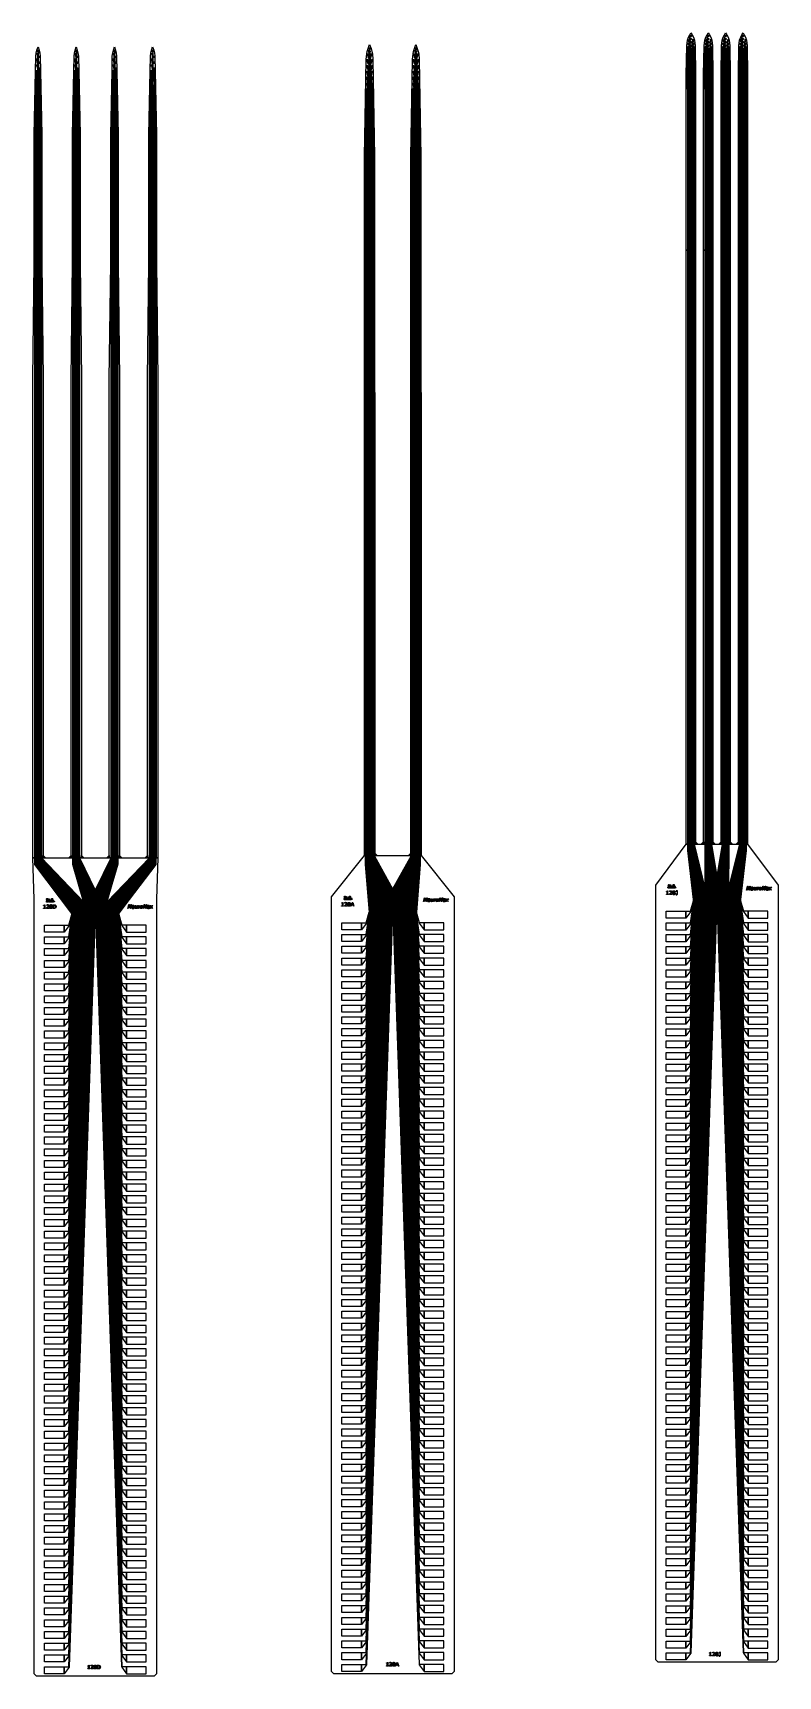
# Model space of a CAD drawing. Header units: inches. Extents: x 115980 to 170179, y 57000 to 74333.
# Drawn here: x 149199 to 155637, y 57080 to 71261 of the extents above; entities that cross this region are included whole.
import ezdxf

# ---------------------------------------------------------------- set-up
doc = ezdxf.new("R2010")
doc.units = ezdxf.units.IN
doc.header["$MEASUREMENT"] = 0
for name, color, linetype in [('metal', 221, 'Continuous'), ('nitride window', 40, 'Continuous'), ('profile', 140, 'Continuous')]:
    doc.layers.add(name, color=color, linetype=linetype)

msp = doc.modelspace()

# ---------------------------------------------------------------- linework, layer by layer
at = {"layer": 'metal'}
for points in [[(154868, 71200), (154868, 71190), (154858, 71190), (154858, 71200)], [(154879, 71229), (154874, 71219), (154872, 71202), (154871, 71202), (154873, 71219), (154878, 71229)], [(154873, 70771), (154872, 70801), (154872, 71123), (154872, 71128), (154872, 71157), (154871, 71202), (154872, 71202), (154873, 71157), (154873, 71128), (154873, 71123), (154873, 70801), (154874, 70771)], [(154876, 70771), (154874, 70801), (154874, 71123), (154874, 71128), (154874, 71157), (154875, 71188), (154879, 71201), (154878, 71201), (154874, 71188), (154874, 71157), (154874, 71128), (154874, 71123), (154874, 70801), (154875, 70771)], [(154878, 71231), (154878, 71241), (154888, 71241), (154888, 71231)], [(154879, 71229), (154888, 71231), (154878, 71231), (154878, 71229)], [(154878, 71203), (154878, 71213), (154888, 71213), (154888, 71203)], [(154879, 71201), (154888, 71203), (154878, 71203), (154878, 71201)], [(154898, 71200), (154898, 71190), (154908, 71190), (154908, 71200)], [(155018, 71200), (155018, 71190), (155008, 71190), (155008, 71200)], [(155029, 71229), (155024, 71219), (155022, 71202), (155021, 71202), (155023, 71219), (155028, 71229)], [(155023, 70771), (155022, 70801), (155022, 71123), (155022, 71128), (155022, 71157), (155021, 71202), (155022, 71202), (155023, 71157), (155023, 71128), (155023, 71123), (155023, 70801), (155024, 70771)], [(155026, 70771), (155024, 70801), (155024, 71123), (155024, 71128), (155024, 71157), (155025, 71188), (155029, 71201), (155028, 71201), (155024, 71188), (155024, 71157), (155024, 71128), (155024, 71123), (155024, 70801), (155025, 70771)], [(155028, 71231), (155028, 71241), (155038, 71241), (155038, 71231)], [(155029, 71229), (155038, 71231), (155028, 71231), (155028, 71229)], [(155028, 71203), (155028, 71213), (155038, 71213), (155038, 71203)], [(155029, 71201), (155038, 71203), (155028, 71203), (155028, 71201)], [(155048, 71200), (155048, 71190), (155058, 71190), (155058, 71200)], [(155168, 71200), (155168, 71190), (155158, 71190), (155158, 71200)], [(155179, 71229), (155174, 71219), (155172, 71202), (155171, 71202), (155173, 71219), (155178, 71229)], [(155173, 70771), (155172, 70801), (155172, 71123), (155172, 71128), (155172, 71157), (155171, 71202), (155172, 71202), (155173, 71157), (155173, 71128), (155173, 71123), (155173, 70801), (155174, 70771)], [(155176, 70771), (155174, 70801), (155174, 71123), (155174, 71128), (155174, 71157), (155175, 71188), (155179, 71201), (155178, 71201), (155174, 71188), (155174, 71157), (155174, 71128), (155174, 71123), (155174, 70801), (155175, 70771)], [(155178, 71231), (155178, 71241), (155188, 71241), (155188, 71231)], [(155179, 71229), (155188, 71231), (155178, 71231), (155178, 71229)], [(155178, 71203), (155178, 71213), (155188, 71213), (155188, 71203)], [(155179, 71201), (155188, 71203), (155178, 71203), (155178, 71201)], [(155198, 71200), (155198, 71190), (155208, 71190), (155208, 71200)], [(155318, 71200), (155318, 71190), (155308, 71190), (155308, 71200)], [(155329, 71229), (155324, 71219), (155322, 71202), (155321, 71202), (155323, 71219), (155328, 71229)], [(155323, 70771), (155322, 70801), (155322, 71123), (155322, 71128), (155322, 71157), (155321, 71202), (155322, 71202), (155323, 71157), (155323, 71128), (155323, 71123), (155323, 70801), (155324, 70771)], [(155326, 70771), (155324, 70801), (155324, 71123), (155324, 71128), (155324, 71157), (155325, 71188), (155329, 71201), (155328, 71201), (155324, 71188), (155324, 71157), (155324, 71128), (155324, 71123), (155324, 70801), (155325, 70771)], [(155328, 71231), (155328, 71241), (155338, 71241), (155338, 71231)], [(155329, 71229), (155338, 71231), (155328, 71231), (155328, 71229)], [(155328, 71203), (155328, 71213), (155338, 71213), (155338, 71203)], [(155329, 71201), (155338, 71203), (155328, 71203), (155328, 71201)], [(155348, 71200), (155348, 71190), (155358, 71190), (155358, 71200)], [(149233, 71076), (149233, 71086), (149243, 71086), (149243, 71076)], [(149242, 71075), (149233, 71076), (149243, 71076), (149243, 71075)], [(149239, 71101), (149239, 71111), (149249, 71111), (149249, 71101)], [(149247, 71099), (149239, 71101), (149249, 71101), (149248, 71099)], [(149243, 70274), (149243, 70304), (149243, 70938), (149243, 70988), (149243, 71038), (149242, 71075), (149243, 71075), (149244, 71038), (149244, 70988), (149244, 70938), (149244, 70304), (149244, 70274)], [(149246, 70274), (149245, 70304), (149245, 70938), (149245, 70988), (149245, 71038), (149245, 71068), (149248, 71099), (149247, 71099), (149245, 71068), (149245, 71038), (149245, 70988), (149245, 70938), (149245, 70304), (149245, 70274)], [(149247, 70274), (149246, 70304), (149246, 70938), (149246, 70988), (149246, 71038), (149250, 71049), (149249, 71049), (149246, 71038), (149246, 70988), (149246, 70938), (149246, 70304), (149246, 70274)], [(149249, 71051), (149249, 71061), (149259, 71061), (149259, 71051)], [(149250, 71049), (149259, 71051), (149249, 71051), (149249, 71049)], [(149563, 71076), (149563, 71086), (149573, 71086), (149573, 71076)], [(149572, 71075), (149563, 71076), (149573, 71076), (149573, 71075)], [(149569, 71101), (149569, 71111), (149579, 71111), (149579, 71101)], [(149577, 71099), (149569, 71101), (149579, 71101), (149578, 71099)], [(149573, 70274), (149573, 70304), (149573, 70938), (149573, 70988), (149573, 71038), (149572, 71075), (149573, 71075), (149574, 71038), (149574, 70988), (149574, 70938), (149574, 70304), (149574, 70274)], [(149576, 70274), (149575, 70304), (149575, 70938), (149575, 70988), (149575, 71038), (149575, 71068), (149578, 71099), (149577, 71099), (149575, 71068), (149575, 71038), (149575, 70988), (149575, 70938), (149575, 70304), (149575, 70274)], [(149577, 70274), (149576, 70304), (149576, 70938), (149576, 70988), (149576, 71038), (149580, 71049), (149579, 71049), (149576, 71038), (149576, 70988), (149576, 70938), (149576, 70304), (149576, 70274)], [(149579, 71051), (149579, 71061), (149589, 71061), (149589, 71051)], [(149580, 71049), (149589, 71051), (149579, 71051), (149579, 71049)], [(149893, 71076), (149893, 71086), (149903, 71086), (149903, 71076)], [(149902, 71075), (149893, 71076), (149903, 71076), (149903, 71075)], [(149899, 71101), (149899, 71111), (149909, 71111), (149909, 71101)], [(149907, 71099), (149899, 71101), (149909, 71101), (149908, 71099)], [(149903, 70274), (149903, 70304), (149903, 70938), (149903, 70988), (149903, 71038), (149902, 71075), (149903, 71075), (149904, 71038), (149904, 70988), (149904, 70938), (149904, 70304), (149904, 70274)], [(149906, 70274), (149905, 70304), (149905, 70938), (149905, 70988), (149905, 71038), (149905, 71068), (149908, 71099), (149907, 71099), (149905, 71068), (149905, 71038), (149905, 70988), (149905, 70938), (149905, 70304), (149905, 70274)], [(149907, 70274), (149906, 70304), (149906, 70938), (149906, 70988), (149906, 71038), (149910, 71049), (149909, 71049), (149906, 71038), (149906, 70988), (149906, 70938), (149906, 70304), (149906, 70274)], [(149909, 71051), (149909, 71061), (149919, 71061), (149919, 71051)], [(149910, 71049), (149919, 71051), (149909, 71051), (149909, 71049)], [(150223, 71076), (150223, 71086), (150233, 71086), (150233, 71076)], [(150232, 71075), (150223, 71076), (150233, 71076), (150233, 71075)], [(150229, 71101), (150229, 71111), (150239, 71111), (150239, 71101)], [(150237, 71099), (150229, 71101), (150239, 71101), (150238, 71099)], [(150233, 70274), (150233, 70304), (150233, 70938), (150233, 70988), (150233, 71038), (150232, 71075), (150233, 71075), (150234, 71038), (150234, 70988), (150234, 70938), (150234, 70304), (150234, 70274)], [(150236, 70274), (150235, 70304), (150235, 70938), (150235, 70988), (150235, 71038), (150235, 71068), (150238, 71099), (150237, 71099), (150235, 71068), (150235, 71038), (150235, 70988), (150235, 70938), (150235, 70304), (150235, 70274)], [(150237, 70274), (150236, 70304), (150236, 70938), (150236, 70988), (150236, 71038), (150240, 71049), (150239, 71049), (150236, 71038), (150236, 70988), (150236, 70938), (150236, 70304), (150236, 70274)], [(150239, 71051), (150239, 71061), (150249, 71061), (150249, 71051)], [(150240, 71049), (150249, 71051), (150239, 71051), (150239, 71049)], [(152087, 71081), (152097, 71081), (152097, 71071), (152087, 71071)], [(152097, 71071), (152087, 71071), (152092, 71068), (152093, 71068), (152097, 71071)], [(152092, 71068), (152093, 71068), (152100, 71045), (152104, 71037), (152104, 71016), (152098, 71009), (152098, 70994), (152105, 70987), (152105, 70965), (152099, 70959), (152098, 70944), (152103, 70936), (152103, 70916), (152097, 70910), (152097, 70893), (152104, 70887), (152104, 70866), (152097, 70860), (152097, 70843), (152103, 70836), (152103, 70816), (152097, 70810), (152096, 70793), (152102, 70786), (152102, 70767), (152097, 70760), (152096, 70743), (152102, 70736), (152102, 70717), (152095, 70711), (152095, 70692), (152102, 70686), (152102, 70667), (152096, 70660), (152096, 70643), (152102, 70636), (152102, 70617), (152095, 70611), (152095, 70592), (152101, 70585), (152101, 70567), (152095, 70561), (152095, 70542), (152101, 70535), (152101, 70518), (152094, 70511), (152094, 70492), (152101, 70485), (152101, 70468), (152094, 70461), (152094, 70442), (152101, 70435), (152101, 70418), (152095, 70411), (152095, 70392), (152101, 70385), (152101, 70367), (152095, 70361), (152095, 70342), (152101, 70335), (152101, 70318), (152094, 70311), (152094, 70292), (152100, 70285), (152100, 70268), (152094, 70261), (152094, 70242), (152100, 70235), (152100, 70218), (152093, 70211), (152093, 70191), (152100, 70185), (152100, 70168), (152093, 70161), (152093, 70141), (152100, 70135), (152100, 70118), (152092, 70112), (152092, 70091), (152100, 70085), (152099, 70084), (152092, 70091), (152092, 70112), (152099, 70118), (152099, 70134), (152093, 70141), (152093, 70162), (152099, 70168), (152099, 70184), (152093, 70191), (152093, 70212), (152100, 70218), (152100, 70235), (152094, 70242), (152094, 70261), (152100, 70268), (152100, 70285), (152094, 70292), (152094, 70311), (152100, 70318), (152100, 70335), (152094, 70342), (152094, 70361), (152101, 70368), (152101, 70385), (152094, 70392), (152094, 70411), (152100, 70418), (152100, 70435), (152094, 70442), (152094, 70461), (152100, 70468), (152100, 70485), (152094, 70492), (152094, 70511), (152100, 70518), (152100, 70535), (152095, 70542), (152095, 70561), (152101, 70568), (152101, 70585), (152095, 70592), (152095, 70611), (152101, 70617), (152101, 70635), (152096, 70643), (152096, 70660), (152102, 70667), (152102, 70686), (152095, 70692), (152095, 70711), (152101, 70717), (152101, 70735), (152096, 70743), (152096, 70760), (152102, 70767), (152102, 70786), (152096, 70793), (152096, 70810), (152102, 70817), (152102, 70836), (152096, 70843), (152096, 70860), (152103, 70866), (152103, 70886), (152096, 70893), (152096, 70910), (152102, 70917), (152102, 70936), (152098, 70944), (152098, 70959), (152104, 70966), (152104, 70987), (152097, 70993), (152097, 71010), (152103, 71016), (152103, 71036), (152099, 71044), (152092, 71068)], [(152108, 71116), (152109, 71116), (152101, 71107), (152101, 71095), (152107, 71086), (152107, 71066), (152101, 71057), (152101, 71045), (152106, 71038), (152106, 71015), (152100, 71008), (152100, 70995), (152106, 70988), (152106, 70965), (152100, 70958), (152100, 70945), (152104, 70937), (152104, 70916), (152099, 70909), (152098, 70894), (152105, 70887), (152105, 70865), (152099, 70859), (152098, 70844), (152104, 70837), (152104, 70816), (152098, 70809), (152098, 70794), (152104, 70787), (152104, 70766), (152098, 70759), (152098, 70744), (152103, 70736), (152103, 70716), (152097, 70710), (152096, 70693), (152103, 70686), (152103, 70666), (152097, 70660), (152097, 70643), (152103, 70636), (152103, 70617), (152096, 70610), (152096, 70593), (152102, 70586), (152102, 70567), (152096, 70560), (152096, 70543), (152102, 70536), (152102, 70517), (152095, 70511), (152095, 70492), (152102, 70486), (152102, 70467), (152095, 70461), (152095, 70442), (152102, 70436), (152102, 70417), (152096, 70410), (152096, 70393), (152102, 70386), (152102, 70367), (152096, 70360), (152096, 70343), (152102, 70336), (152102, 70317), (152095, 70311), (152095, 70292), (152101, 70285), (152101, 70267), (152095, 70261), (152095, 70242), (152101, 70235), (152101, 70218), (152094, 70211), (152094, 70192), (152100, 70185), (152100, 70168), (152094, 70161), (152094, 70142), (152100, 70135), (152100, 70118), (152093, 70111), (152093, 70091), (152100, 70085), (152100, 70085), (152093, 70091), (152093, 70112), (152100, 70118), (152100, 70135), (152094, 70142), (152094, 70161), (152100, 70168), (152100, 70185), (152094, 70192), (152094, 70211), (152100, 70218), (152100, 70235), (152094, 70242), (152094, 70261), (152101, 70268), (152101, 70285), (152094, 70292), (152094, 70311), (152101, 70317), (152101, 70335), (152095, 70342), (152095, 70360), (152102, 70367), (152102, 70386), (152095, 70392), (152095, 70410), (152101, 70417), (152101, 70435), (152095, 70442), (152095, 70461), (152101, 70467), (152101, 70485), (152095, 70492), (152095, 70511), (152101, 70517), (152101, 70535), (152096, 70543), (152096, 70560), (152102, 70567), (152102, 70586), (152096, 70593), (152096, 70610), (152102, 70617), (152102, 70636), (152097, 70643), (152097, 70660), (152103, 70667), (152103, 70686), (152096, 70693), (152096, 70710), (152102, 70717), (152102, 70736), (152097, 70743), (152097, 70760), (152103, 70766), (152103, 70786), (152097, 70793), (152097, 70810), (152104, 70816), (152104, 70837), (152098, 70844), (152098, 70859), (152104, 70866), (152104, 70887), (152098, 70894), (152098, 70909), (152104, 70916), (152104, 70937), (152099, 70944), (152099, 70959), (152106, 70965), (152106, 70988), (152099, 70994), (152099, 71009), (152105, 71015), (152105, 71037), (152100, 71045), (152101, 71058), (152106, 71067), (152106, 71086), (152100, 71095), (152101, 71108), (152105, 71113)], [(152103, 71131), (152113, 71131), (152113, 71121), (152103, 71121)], [(152113, 71121), (152103, 71121), (152108, 71118), (152109, 71118), (152113, 71121)], [(152103, 71106), (152113, 71106), (152113, 71096), (152103, 71096)], [(152113, 71096), (152103, 71096), (152108, 71093), (152109, 71093), (152113, 71096)], [(152103, 71056), (152113, 71056), (152113, 71046), (152103, 71046)], [(152108, 71118), (152109, 71118), (152109, 71116), (152108, 71116)], [(152109, 71093), (152108, 71093), (152109, 71087), (152109, 71066), (152115, 71057), (152115, 71045), (152110, 71038), (152110, 71015), (152115, 71007), (152115, 70995), (152111, 70988), (152111, 70965), (152117, 70958), (152117, 70945), (152111, 70938), (152111, 70915), (152117, 70908), (152117, 70895), (152112, 70887), (152112, 70866), (152118, 70859), (152118, 70844), (152112, 70837), (152112, 70816), (152118, 70809), (152118, 70794), (152112, 70787), (152112, 70766), (152119, 70759), (152119, 70744), (152113, 70737), (152113, 70716), (152119, 70709), (152119, 70694), (152113, 70687), (152113, 70666), (152119, 70659), (152119, 70643), (152113, 70637), (152113, 70616), (152119, 70609), (152119, 70593), (152114, 70586), (152114, 70567), (152120, 70560), (152120, 70543), (152114, 70536), (152114, 70517), (152120, 70510), (152120, 70493), (152114, 70486), (152114, 70467), (152122, 70461), (152122, 70442), (152115, 70436), (152115, 70417), (152120, 70410), (152120, 70393), (152114, 70386), (152114, 70367), (152121, 70360), (152121, 70343), (152114, 70336), (152114, 70317), (152121, 70310), (152121, 70293), (152115, 70285), (152115, 70267), (152122, 70261), (152122, 70242), (152115, 70235), (152115, 70217), (152122, 70211), (152122, 70192), (152115, 70185), (152115, 70167), (152122, 70161), (152122, 70142), (152116, 70135), (152116, 70118), (152122, 70111), (152122, 70092), (152117, 70085), (152117, 70084), (152123, 70092), (152123, 70111), (152116, 70118), (152116, 70135), (152123, 70142), (152123, 70161), (152116, 70168), (152116, 70185), (152122, 70192), (152122, 70211), (152116, 70218), (152116, 70235), (152122, 70242), (152122, 70261), (152116, 70268), (152116, 70285), (152121, 70292), (152121, 70310), (152115, 70317), (152115, 70336), (152121, 70342), (152121, 70360), (152114, 70367), (152114, 70386), (152120, 70393), (152120, 70410), (152116, 70418), (152116, 70435), (152122, 70442), (152122, 70461), (152115, 70467), (152115, 70486), (152121, 70493), (152121, 70510), (152114, 70517), (152114, 70536), (152121, 70543), (152121, 70560), (152114, 70567), (152114, 70586), (152120, 70593), (152120, 70610), (152114, 70617), (152114, 70636), (152120, 70643), (152120, 70660), (152113, 70666), (152113, 70687), (152119, 70693), (152119, 70710), (152113, 70717), (152114, 70736), (152119, 70743), (152119, 70760), (152113, 70766), (152113, 70787), (152118, 70794), (152118, 70809), (152112, 70816), (152112, 70837), (152119, 70844), (152119, 70859), (152113, 70866), (152113, 70887), (152117, 70894), (152117, 70908), (152111, 70916), (152112, 70937), (152117, 70944), (152117, 70958), (152111, 70966), (152112, 70987), (152116, 70995), (152116, 71008), (152111, 71015), (152111, 71038), (152116, 71045), (152116, 71058), (152110, 71067), (152109, 71087), (152109, 71093)], [(152125, 71068), (152124, 71068), (152117, 71045), (152112, 71037), (152112, 71016), (152117, 71008), (152117, 70995), (152112, 70987), (152112, 70966), (152118, 70959), (152118, 70944), (152112, 70937), (152112, 70916), (152118, 70909), (152118, 70894), (152114, 70886), (152114, 70867), (152119, 70860), (152119, 70843), (152113, 70837), (152113, 70816), (152119, 70809), (152119, 70794), (152114, 70786), (152113, 70767), (152120, 70760), (152120, 70743), (152114, 70736), (152114, 70717), (152120, 70710), (152120, 70693), (152114, 70686), (152114, 70667), (152120, 70660), (152120, 70643), (152114, 70636), (152114, 70617), (152120, 70610), (152120, 70593), (152115, 70586), (152115, 70567), (152121, 70560), (152121, 70542), (152115, 70536), (152115, 70517), (152121, 70510), (152121, 70492), (152115, 70486), (152115, 70467), (152123, 70461), (152123, 70442), (152116, 70435), (152116, 70418), (152121, 70410), (152121, 70393), (152115, 70386), (152115, 70367), (152122, 70361), (152122, 70342), (152115, 70335), (152115, 70317), (152122, 70311), (152122, 70292), (152116, 70285), (152116, 70268), (152122, 70261), (152122, 70242), (152116, 70235), (152116, 70218), (152122, 70211), (152122, 70192), (152116, 70185), (152116, 70168), (152123, 70161), (152123, 70141), (152117, 70135), (152117, 70118), (152123, 70111), (152123, 70091), (152118, 70084), (152118, 70084), (152124, 70091), (152124, 70112), (152117, 70118), (152117, 70134), (152124, 70141), (152124, 70162), (152116, 70168), (152116, 70185), (152123, 70192), (152123, 70211), (152116, 70218), (152116, 70235), (152123, 70242), (152123, 70261), (152116, 70268), (152116, 70285), (152122, 70292), (152122, 70311), (152116, 70318), (152116, 70335), (152122, 70342), (152122, 70361), (152115, 70367), (152115, 70385), (152121, 70392), (152121, 70410), (152117, 70418), (152117, 70435), (152123, 70441), (152123, 70461), (152116, 70468), (152116, 70485), (152122, 70492), (152122, 70511), (152115, 70517), (152115, 70536), (152122, 70542), (152122, 70561), (152115, 70567), (152115, 70586), (152121, 70593), (152121, 70610), (152115, 70617), (152115, 70636), (152121, 70643), (152121, 70660), (152114, 70667), (152114, 70686), (152121, 70693), (152121, 70710), (152115, 70717), (152115, 70736), (152121, 70743), (152121, 70760), (152114, 70767), (152114, 70786), (152119, 70793), (152119, 70810), (152113, 70817), (152114, 70836), (152120, 70843), (152120, 70860), (152114, 70867), (152114, 70886), (152119, 70894), (152119, 70909), (152113, 70916), (152113, 70937), (152119, 70944), (152119, 70959), (152113, 70966), (152113, 70987), (152118, 70994), (152118, 71009), (152112, 71016), (152113, 71037), (152118, 71044), (152125, 71068)], [(152119, 71081), (152129, 71081), (152129, 71071), (152119, 71071)], [(152129, 71071), (152119, 71071), (152124, 71068), (152125, 71068), (152129, 71071)], [(152487, 71081), (152497, 71081), (152497, 71071), (152487, 71071)], [(152497, 71071), (152487, 71071), (152492, 71068), (152493, 71068), (152497, 71071)], [(152492, 71068), (152493, 71068), (152500, 71045), (152504, 71037), (152504, 71016), (152498, 71009), (152498, 70994), (152505, 70987), (152505, 70965), (152499, 70959), (152498, 70944), (152503, 70936), (152503, 70916), (152497, 70910), (152497, 70893), (152504, 70887), (152504, 70866), (152497, 70860), (152497, 70843), (152503, 70836), (152503, 70816), (152497, 70810), (152496, 70793), (152502, 70786), (152502, 70767), (152497, 70760), (152496, 70743), (152502, 70736), (152502, 70717), (152495, 70711), (152495, 70692), (152502, 70686), (152502, 70667), (152496, 70660), (152496, 70643), (152502, 70636), (152502, 70617), (152495, 70611), (152495, 70592), (152501, 70585), (152501, 70567), (152495, 70561), (152495, 70542), (152501, 70535), (152501, 70518), (152494, 70511), (152494, 70492), (152501, 70485), (152501, 70468), (152494, 70461), (152494, 70442), (152501, 70435), (152501, 70418), (152495, 70411), (152495, 70392), (152501, 70385), (152501, 70367), (152495, 70361), (152495, 70342), (152501, 70335), (152501, 70318), (152494, 70311), (152494, 70292), (152500, 70285), (152500, 70268), (152494, 70261), (152494, 70242), (152500, 70235), (152500, 70218), (152493, 70211), (152493, 70191), (152500, 70185), (152500, 70168), (152493, 70161), (152493, 70141), (152500, 70135), (152500, 70118), (152492, 70112), (152492, 70091), (152500, 70085), (152499, 70084), (152492, 70091), (152492, 70112), (152499, 70118), (152499, 70134), (152493, 70141), (152493, 70162), (152499, 70168), (152499, 70184), (152493, 70191), (152493, 70212), (152500, 70218), (152500, 70235), (152494, 70242), (152494, 70261), (152500, 70268), (152500, 70285), (152494, 70292), (152494, 70311), (152500, 70318), (152500, 70335), (152494, 70342), (152494, 70361), (152501, 70368), (152501, 70385), (152494, 70392), (152494, 70411), (152500, 70418), (152500, 70435), (152494, 70442), (152494, 70461), (152500, 70468), (152500, 70485), (152494, 70492), (152494, 70511), (152500, 70518), (152500, 70535), (152495, 70542), (152495, 70561), (152501, 70568), (152501, 70585), (152495, 70592), (152495, 70611), (152501, 70617), (152501, 70635), (152496, 70643), (152496, 70660), (152502, 70667), (152502, 70686), (152495, 70692), (152495, 70711), (152501, 70717), (152501, 70735), (152496, 70743), (152496, 70760), (152502, 70767), (152502, 70786), (152496, 70793), (152496, 70810), (152502, 70817), (152502, 70836), (152496, 70843), (152496, 70860), (152503, 70866), (152503, 70886), (152496, 70893), (152496, 70910), (152502, 70917), (152502, 70936), (152498, 70944), (152498, 70959), (152504, 70966), (152504, 70987), (152497, 70993), (152497, 71010), (152503, 71016), (152503, 71036), (152499, 71044), (152492, 71068)], [(152508, 71116), (152509, 71116), (152501, 71107), (152501, 71095), (152507, 71086), (152507, 71066), (152501, 71057), (152501, 71045), (152506, 71038), (152506, 71015), (152500, 71008), (152500, 70995), (152506, 70988), (152506, 70965), (152500, 70958), (152500, 70945), (152504, 70937), (152504, 70916), (152499, 70909), (152498, 70894), (152505, 70887), (152505, 70865), (152499, 70859), (152498, 70844), (152504, 70837), (152504, 70816), (152498, 70809), (152498, 70794), (152504, 70787), (152504, 70766), (152498, 70759), (152498, 70744), (152503, 70736), (152503, 70716), (152497, 70710), (152496, 70693), (152503, 70686), (152503, 70666), (152497, 70660), (152497, 70643), (152503, 70636), (152503, 70617), (152496, 70610), (152496, 70593), (152502, 70586), (152502, 70567), (152496, 70560), (152496, 70543), (152502, 70536), (152502, 70517), (152495, 70511), (152495, 70492), (152502, 70486), (152502, 70467), (152495, 70461), (152495, 70442), (152502, 70436), (152502, 70417), (152496, 70410), (152496, 70393), (152502, 70386), (152502, 70367), (152496, 70360), (152496, 70343), (152502, 70336), (152502, 70317), (152495, 70311), (152495, 70292), (152501, 70285), (152501, 70267), (152495, 70261), (152495, 70242), (152501, 70235), (152501, 70218), (152494, 70211), (152494, 70192), (152500, 70185), (152500, 70168), (152494, 70161), (152494, 70142), (152500, 70135), (152500, 70118), (152493, 70111), (152493, 70091), (152500, 70085), (152500, 70085), (152493, 70091), (152493, 70112), (152500, 70118), (152500, 70135), (152494, 70142), (152494, 70161), (152500, 70168), (152500, 70185), (152494, 70192), (152494, 70211), (152500, 70218), (152500, 70235), (152494, 70242), (152494, 70261), (152501, 70268), (152501, 70285), (152494, 70292), (152494, 70311), (152501, 70317), (152501, 70335), (152495, 70342), (152495, 70360), (152502, 70367), (152502, 70386), (152495, 70392), (152495, 70410), (152501, 70417), (152501, 70435), (152495, 70442), (152495, 70461), (152501, 70467), (152501, 70485), (152495, 70492), (152495, 70511), (152501, 70517), (152501, 70535), (152496, 70543), (152496, 70560), (152502, 70567), (152502, 70586), (152496, 70593), (152496, 70610), (152502, 70617), (152502, 70636), (152497, 70643), (152497, 70660), (152503, 70667), (152503, 70686), (152496, 70693), (152496, 70710), (152502, 70717), (152502, 70736), (152497, 70743), (152497, 70760), (152503, 70766), (152503, 70786), (152497, 70793), (152497, 70810), (152504, 70816), (152504, 70837), (152498, 70844), (152498, 70859), (152504, 70866), (152504, 70887), (152498, 70894), (152498, 70909), (152504, 70916), (152504, 70937), (152499, 70944), (152499, 70959), (152506, 70965), (152506, 70988), (152499, 70994), (152499, 71009), (152505, 71015), (152505, 71037), (152500, 71045), (152501, 71058), (152506, 71067), (152506, 71086), (152500, 71095), (152501, 71108), (152505, 71113)], [(152503, 71131), (152513, 71131), (152513, 71121), (152503, 71121)], [(152513, 71121), (152503, 71121), (152508, 71118), (152509, 71118), (152513, 71121)], [(152503, 71106), (152513, 71106), (152513, 71096), (152503, 71096)], [(152513, 71096), (152503, 71096), (152508, 71093), (152509, 71093), (152513, 71096)], [(152503, 71056), (152513, 71056), (152513, 71046), (152503, 71046)], [(152508, 71118), (152509, 71118), (152509, 71116), (152508, 71116)], [(152509, 71093), (152508, 71093), (152509, 71087), (152509, 71066), (152515, 71057), (152515, 71045), (152510, 71038), (152510, 71015), (152515, 71007), (152515, 70995), (152511, 70988), (152511, 70965), (152517, 70958), (152517, 70945), (152511, 70938), (152511, 70915), (152517, 70908), (152517, 70895), (152512, 70887), (152512, 70866), (152518, 70859), (152518, 70844), (152512, 70837), (152512, 70816), (152518, 70809), (152518, 70794), (152512, 70787), (152512, 70766), (152519, 70759), (152519, 70744), (152513, 70737), (152513, 70716), (152519, 70709), (152519, 70694), (152513, 70687), (152513, 70666), (152519, 70659), (152519, 70643), (152513, 70637), (152513, 70616), (152519, 70609), (152519, 70593), (152514, 70586), (152514, 70567), (152520, 70560), (152520, 70543), (152514, 70536), (152514, 70517), (152520, 70510), (152520, 70493), (152514, 70486), (152514, 70467), (152522, 70461), (152522, 70442), (152515, 70436), (152515, 70417), (152520, 70410), (152520, 70393), (152514, 70386), (152514, 70367), (152521, 70360), (152521, 70343), (152514, 70336), (152514, 70317), (152521, 70310), (152521, 70293), (152515, 70285), (152515, 70267), (152522, 70261), (152522, 70242), (152515, 70235), (152515, 70217), (152522, 70211), (152522, 70192), (152515, 70185), (152515, 70167), (152522, 70161), (152522, 70142), (152516, 70135), (152516, 70118), (152522, 70111), (152522, 70092), (152517, 70085), (152517, 70084), (152523, 70092), (152523, 70111), (152516, 70118), (152516, 70135), (152523, 70142), (152523, 70161), (152516, 70168), (152516, 70185), (152522, 70192), (152522, 70211), (152516, 70218), (152516, 70235), (152522, 70242), (152522, 70261), (152516, 70268), (152516, 70285), (152521, 70292), (152521, 70310), (152515, 70317), (152515, 70336), (152521, 70342), (152521, 70360), (152514, 70367), (152514, 70386), (152520, 70393), (152520, 70410), (152516, 70418), (152516, 70435), (152522, 70442), (152522, 70461), (152515, 70467), (152515, 70486), (152521, 70493), (152521, 70510), (152514, 70517), (152514, 70536), (152521, 70543), (152521, 70560), (152514, 70567), (152514, 70586), (152520, 70593), (152520, 70610), (152514, 70617), (152514, 70636), (152520, 70643), (152520, 70660), (152513, 70666), (152513, 70687), (152519, 70693), (152519, 70710), (152513, 70717), (152514, 70736), (152519, 70743), (152519, 70760), (152513, 70766), (152513, 70787), (152518, 70794), (152518, 70809), (152512, 70816), (152512, 70837), (152519, 70844), (152519, 70859), (152513, 70866), (152513, 70887), (152517, 70894), (152517, 70908), (152511, 70916), (152512, 70937), (152517, 70944), (152517, 70958), (152511, 70966), (152512, 70987), (152516, 70995), (152516, 71008), (152511, 71015), (152511, 71038), (152516, 71045), (152516, 71058), (152510, 71067), (152509, 71087), (152509, 71093)], [(152525, 71068), (152524, 71068), (152517, 71045), (152512, 71037), (152512, 71016), (152517, 71008), (152517, 70995), (152512, 70987), (152512, 70966), (152518, 70959), (152518, 70944), (152512, 70937), (152512, 70916), (152518, 70909), (152518, 70894), (152514, 70886), (152514, 70867), (152519, 70860), (152519, 70843), (152513, 70837), (152513, 70816), (152519, 70809), (152519, 70794), (152514, 70786), (152513, 70767), (152520, 70760), (152520, 70743), (152514, 70736), (152514, 70717), (152520, 70710), (152520, 70693), (152514, 70686), (152514, 70667), (152520, 70660), (152520, 70643), (152514, 70636), (152514, 70617), (152520, 70610), (152520, 70593), (152515, 70586), (152515, 70567), (152521, 70560), (152521, 70542), (152515, 70536), (152515, 70517), (152521, 70510), (152521, 70492), (152515, 70486), (152515, 70467), (152523, 70461), (152523, 70442), (152516, 70435), (152516, 70418), (152521, 70410), (152521, 70393), (152515, 70386), (152515, 70367), (152522, 70361), (152522, 70342), (152515, 70335), (152515, 70317), (152522, 70311), (152522, 70292), (152516, 70285), (152516, 70268), (152522, 70261), (152522, 70242), (152516, 70235), (152516, 70218), (152522, 70211), (152522, 70192), (152516, 70185), (152516, 70168), (152523, 70161), (152523, 70141), (152517, 70135), (152517, 70118), (152523, 70111), (152523, 70091), (152518, 70084), (152518, 70084), (152524, 70091), (152524, 70112), (152517, 70118), (152517, 70134), (152524, 70141), (152524, 70162), (152516, 70168), (152516, 70185), (152523, 70192), (152523, 70211), (152516, 70218), (152516, 70235), (152523, 70242), (152523, 70261), (152516, 70268), (152516, 70285), (152522, 70292), (152522, 70311), (152516, 70318), (152516, 70335), (152522, 70342), (152522, 70361), (152515, 70367), (152515, 70385), (152521, 70392), (152521, 70410), (152517, 70418), (152517, 70435), (152523, 70441), (152523, 70461), (152516, 70468), (152516, 70485), (152522, 70492), (152522, 70511), (152515, 70517), (152515, 70536), (152522, 70542), (152522, 70561), (152515, 70567), (152515, 70586), (152521, 70593), (152521, 70610), (152515, 70617), (152515, 70636), (152521, 70643), (152521, 70660), (152514, 70667), (152514, 70686), (152521, 70693), (152521, 70710), (152515, 70717), (152515, 70736), (152521, 70743), (152521, 70760), (152514, 70767), (152514, 70786), (152519, 70793), (152519, 70810), (152513, 70817), (152514, 70836), (152520, 70843), (152520, 70860), (152514, 70867), (152514, 70886), (152519, 70894), (152519, 70909), (152513, 70916), (152513, 70937), (152519, 70944), (152519, 70959), (152513, 70966), (152513, 70987), (152518, 70994), (152518, 71009), (152512, 71016), (152513, 71037), (152518, 71044), (152525, 71068)], [(152519, 71081), (152529, 71081), (152529, 71071), (152519, 71071)], [(152529, 71071), (152519, 71071), (152524, 71068), (152525, 71068), (152529, 71071)], [(154855, 70771), (154847, 70799), (154847, 70967), (154848, 70995), (154849, 71022), (154850, 71050), (154851, 71077), (154852, 71103), (154853, 71125), (154856, 71133), (154857, 71133), (154854, 71125), (154853, 71103), (154852, 71077), (154851, 71050), (154850, 71022), (154849, 70995), (154848, 70967), (154848, 70799), (154856, 70771)], [(154858, 70771), (154849, 70799), (154849, 70967), (154850, 70995), (154851, 71022), (154852, 71050), (154853, 71077), (154854, 71098), (154857, 71106), (154856, 71106), (154853, 71098), (154852, 71077), (154851, 71050), (154850, 71022), (154849, 70995), (154848, 70967), (154848, 70799), (154857, 70771)], [(154858, 70771), (154849, 70800), (154849, 70967), (154850, 70995), (154851, 71022), (154852, 71050), (154853, 71072), (154856, 71080), (154857, 71080), (154854, 71072), (154853, 71050), (154852, 71022), (154851, 70995), (154850, 70967), (154850, 70800), (154859, 70771)], [(154861, 70771), (154851, 70800), (154851, 70967), (154852, 70995), (154853, 71022), (154854, 71045), (154857, 71053), (154856, 71053), (154853, 71045), (154852, 71022), (154851, 70995), (154850, 70967), (154850, 70800), (154860, 70771)], [(154856, 71162), (154856, 71172), (154866, 71172), (154866, 71162)], [(154865, 71160), (154856, 71162), (154866, 71162), (154866, 71160)], [(154856, 71135), (154856, 71145), (154866, 71145), (154866, 71135)], [(154857, 71133), (154866, 71135), (154856, 71135), (154856, 71133)], [(154856, 71108), (154856, 71118), (154866, 71118), (154866, 71108)], [(154857, 71106), (154866, 71108), (154856, 71108), (154856, 71106)], [(154856, 71082), (154856, 71092), (154866, 71092), (154866, 71082)], [(154857, 71080), (154866, 71082), (154856, 71082), (154856, 71080)], [(154856, 71055), (154856, 71065), (154866, 71065), (154866, 71055)], [(154857, 71053), (154866, 71055), (154856, 71055), (154856, 71053)], [(154867, 71188), (154858, 71190), (154868, 71190), (154868, 71188)], [(154870, 70771), (154868, 70801), (154868, 71149), (154866, 71160), (154865, 71160), (154868, 71149), (154868, 70801), (154869, 70771)], [(154871, 70771), (154869, 70801), (154869, 71153), (154869, 71177), (154867, 71188), (154868, 71188), (154869, 71177), (154869, 71153), (154869, 70801), (154872, 70771)], [(154877, 70771), (154875, 70801), (154875, 71123), (154875, 71128), (154875, 71163), (154879, 71174), (154878, 71174), (154875, 71163), (154875, 71128), (154875, 71123), (154875, 70801), (154876, 70771)], [(154879, 70771), (154876, 70801), (154876, 71123), (154876, 71138), (154879, 71146), (154878, 71146), (154876, 71138), (154876, 71123), (154876, 70801), (154878, 70771)], [(154878, 71176), (154878, 71186), (154888, 71186), (154888, 71176)], [(154879, 71174), (154888, 71176), (154878, 71176), (154878, 71174)], [(154878, 71148), (154878, 71158), (154888, 71158), (154888, 71148)], [(154879, 71146), (154888, 71148), (154878, 71148), (154878, 71146)], [(154878, 71121), (154878, 71131), (154888, 71131), (154888, 71121)], [(154887, 71119), (154878, 71121), (154888, 71121), (154888, 71119)], [(154878, 71096), (154878, 71106), (154888, 71106), (154888, 71096)], [(154887, 71094), (154878, 71096), (154888, 71096), (154888, 71094)], [(154878, 71068), (154878, 71078), (154888, 71078), (154888, 71068)], [(154887, 71066), (154878, 71068), (154888, 71068), (154888, 71066)], [(154878, 71041), (154878, 71051), (154888, 71051), (154888, 71041)], [(154893, 70771), (154896, 70799), (154896, 70931), (154896, 70953), (154895, 70980), (154894, 71010), (154893, 71037), (154892, 71058), (154891, 71091), (154890, 71111), (154887, 71119), (154888, 71119), (154891, 71111), (154892, 71091), (154893, 71058), (154894, 71037), (154895, 71010), (154896, 70980), (154897, 70953), (154897, 70931), (154897, 70799), (154894, 70771)], [(154891, 70771), (154895, 70799), (154895, 70931), (154895, 70953), (154894, 70980), (154893, 71010), (154892, 71037), (154891, 71058), (154890, 71083), (154887, 71094), (154888, 71094), (154891, 71083), (154892, 71058), (154893, 71037), (154894, 71010), (154895, 70980), (154896, 70953), (154896, 70931), (154896, 70799), (154892, 70771)], [(154889, 70771), (154894, 70800), (154894, 70931), (154894, 70953), (154893, 70980), (154892, 71010), (154891, 71037), (154890, 71058), (154887, 71066), (154888, 71066), (154891, 71058), (154892, 71037), (154893, 71010), (154894, 70980), (154895, 70953), (154895, 70931), (154895, 70800), (154890, 70771)], [(154895, 70771), (154898, 70801), (154898, 71153), (154898, 71177), (154899, 71188), (154898, 71188), (154897, 71177), (154897, 71153), (154898, 70801), (154894, 70771)], [(154896, 70771), (154899, 70801), (154898, 71149), (154901, 71160), (154902, 71160), (154899, 71149), (154899, 70801), (154897, 70771)], [(154899, 71188), (154908, 71190), (154898, 71190), (154898, 71188)], [(154911, 71162), (154911, 71172), (154901, 71172), (154901, 71162)], [(154902, 71160), (154911, 71162), (154901, 71162), (154901, 71160)], [(154911, 71135), (154911, 71145), (154901, 71145), (154901, 71135)], [(154910, 71133), (154901, 71135), (154911, 71135), (154911, 71133)], [(154911, 71108), (154911, 71118), (154901, 71118), (154901, 71108)], [(154910, 71106), (154901, 71108), (154911, 71108), (154911, 71106)], [(154911, 71082), (154911, 71092), (154901, 71092), (154901, 71082)], [(154910, 71080), (154901, 71082), (154911, 71082), (154911, 71080)], [(154911, 71055), (154911, 71065), (154901, 71065), (154901, 71055)], [(154910, 71053), (154901, 71055), (154911, 71055), (154911, 71053)], [(154905, 70771), (154916, 70800), (154916, 70967), (154915, 70995), (154914, 71022), (154913, 71045), (154910, 71053), (154911, 71053), (154913, 71045), (154914, 71022), (154915, 70995), (154916, 70967), (154917, 70800), (154906, 70771)], [(154908, 70771), (154918, 70800), (154917, 70967), (154916, 70995), (154915, 71022), (154914, 71050), (154913, 71072), (154911, 71080), (154910, 71080), (154913, 71072), (154914, 71050), (154915, 71022), (154916, 70995), (154917, 70967), (154917, 70800), (154907, 70771)], [(154909, 70771), (154918, 70799), (154918, 70967), (154917, 70995), (154916, 71022), (154915, 71050), (154914, 71077), (154913, 71098), (154910, 71106), (154911, 71106), (154913, 71098), (154914, 71077), (154915, 71050), (154916, 71022), (154917, 70995), (154918, 70967), (154919, 70799), (154910, 70771)], [(154912, 70771), (154920, 70799), (154919, 70967), (154918, 70995), (154917, 71022), (154916, 71050), (154915, 71077), (154914, 71103), (154913, 71125), (154911, 71133), (154910, 71133), (154913, 71125), (154914, 71103), (154915, 71077), (154916, 71050), (154917, 71022), (154918, 70995), (154919, 70967), (154919, 70799), (154911, 70771)], [(155005, 70771), (154997, 70799), (154997, 70967), (154998, 70995), (154999, 71022), (155000, 71050), (155001, 71077), (155002, 71103), (155003, 71125), (155006, 71133), (155007, 71133), (155004, 71125), (155003, 71103), (155002, 71077), (155001, 71050), (155000, 71022), (154999, 70995), (154998, 70967), (154998, 70799), (155006, 70771)], [(155008, 70771), (154999, 70799), (154999, 70967), (155000, 70995), (155001, 71022), (155002, 71050), (155003, 71077), (155004, 71098), (155007, 71106), (155006, 71106), (155003, 71098), (155002, 71077), (155001, 71050), (155000, 71022), (154999, 70995), (154998, 70967), (154998, 70799), (155007, 70771)], [(155008, 70771), (154999, 70800), (154999, 70967), (155000, 70995), (155001, 71022), (155002, 71050), (155003, 71072), (155006, 71080), (155007, 71080), (155004, 71072), (155003, 71050), (155002, 71022), (155001, 70995), (155000, 70967), (155000, 70800), (155009, 70771)], [(155011, 70771), (155001, 70800), (155001, 70967), (155002, 70995), (155003, 71022), (155004, 71045), (155007, 71053), (155006, 71053), (155003, 71045), (155002, 71022), (155001, 70995), (155000, 70967), (155000, 70800), (155010, 70771)], [(155006, 71162), (155006, 71172), (155016, 71172), (155016, 71162)], [(155015, 71160), (155006, 71162), (155016, 71162), (155016, 71160)], [(155006, 71135), (155006, 71145), (155016, 71145), (155016, 71135)], [(155007, 71133), (155016, 71135), (155006, 71135), (155006, 71133)], [(155006, 71108), (155006, 71118), (155016, 71118), (155016, 71108)], [(155007, 71106), (155016, 71108), (155006, 71108), (155006, 71106)], [(155006, 71082), (155006, 71092), (155016, 71092), (155016, 71082)], [(155007, 71080), (155016, 71082), (155006, 71082), (155006, 71080)], [(155006, 71055), (155006, 71065), (155016, 71065), (155016, 71055)], [(155007, 71053), (155016, 71055), (155006, 71055), (155006, 71053)], [(155017, 71188), (155008, 71190), (155018, 71190), (155018, 71188)], [(155020, 70771), (155018, 70801), (155018, 71149), (155016, 71160), (155015, 71160), (155018, 71149), (155018, 70801), (155019, 70771)], [(155021, 70771), (155019, 70801), (155019, 71153), (155019, 71177), (155017, 71188), (155018, 71188), (155019, 71177), (155019, 71153), (155019, 70801), (155022, 70771)], [(155027, 70771), (155025, 70801), (155025, 71123), (155025, 71128), (155025, 71163), (155029, 71174), (155028, 71174), (155025, 71163), (155025, 71128), (155025, 71123), (155025, 70801), (155026, 70771)], [(155029, 70771), (155026, 70801), (155026, 71123), (155026, 71138), (155029, 71146), (155028, 71146), (155026, 71138), (155026, 71123), (155026, 70801), (155028, 70771)], [(155028, 71176), (155028, 71186), (155038, 71186), (155038, 71176)], [(155029, 71174), (155038, 71176), (155028, 71176), (155028, 71174)], [(155028, 71148), (155028, 71158), (155038, 71158), (155038, 71148)], [(155029, 71146), (155038, 71148), (155028, 71148), (155028, 71146)], [(155028, 71121), (155028, 71131), (155038, 71131), (155038, 71121)], [(155037, 71119), (155028, 71121), (155038, 71121), (155038, 71119)], [(155028, 71096), (155028, 71106), (155038, 71106), (155038, 71096)], [(155037, 71094), (155028, 71096), (155038, 71096), (155038, 71094)], [(155028, 71068), (155028, 71078), (155038, 71078), (155038, 71068)], [(155037, 71066), (155028, 71068), (155038, 71068), (155038, 71066)], [(155028, 71041), (155028, 71051), (155038, 71051), (155038, 71041)], [(155043, 70771), (155046, 70799), (155046, 70931), (155046, 70953), (155045, 70980), (155044, 71010), (155043, 71037), (155042, 71058), (155041, 71091), (155040, 71111), (155037, 71119), (155038, 71119), (155041, 71111), (155042, 71091), (155043, 71058), (155044, 71037), (155045, 71010), (155046, 70980), (155047, 70953), (155047, 70931), (155047, 70799), (155044, 70771)], [(155041, 70771), (155045, 70799), (155045, 70931), (155045, 70953), (155044, 70980), (155043, 71010), (155042, 71037), (155041, 71058), (155040, 71083), (155037, 71094), (155038, 71094), (155041, 71083), (155042, 71058), (155043, 71037), (155044, 71010), (155045, 70980), (155046, 70953), (155046, 70931), (155046, 70799), (155042, 70771)], [(155039, 70771), (155044, 70800), (155044, 70931), (155044, 70953), (155043, 70980), (155042, 71010), (155041, 71037), (155040, 71058), (155037, 71066), (155038, 71066), (155041, 71058), (155042, 71037), (155043, 71010), (155044, 70980), (155045, 70953), (155045, 70931), (155045, 70800), (155040, 70771)], [(155045, 70771), (155048, 70801), (155048, 71153), (155048, 71177), (155049, 71188), (155048, 71188), (155047, 71177), (155047, 71153), (155048, 70801), (155044, 70771)], [(155046, 70771), (155049, 70801), (155048, 71149), (155051, 71160), (155052, 71160), (155049, 71149), (155049, 70801), (155047, 70771)], [(155049, 71188), (155058, 71190), (155048, 71190), (155048, 71188)], [(155061, 71162), (155061, 71172), (155051, 71172), (155051, 71162)], [(155052, 71160), (155061, 71162), (155051, 71162), (155051, 71160)], [(155061, 71135), (155061, 71145), (155051, 71145), (155051, 71135)], [(155060, 71133), (155051, 71135), (155061, 71135), (155061, 71133)], [(155061, 71108), (155061, 71118), (155051, 71118), (155051, 71108)], [(155060, 71106), (155051, 71108), (155061, 71108), (155061, 71106)], [(155061, 71082), (155061, 71092), (155051, 71092), (155051, 71082)], [(155060, 71080), (155051, 71082), (155061, 71082), (155061, 71080)], [(155061, 71055), (155061, 71065), (155051, 71065), (155051, 71055)], [(155060, 71053), (155051, 71055), (155061, 71055), (155061, 71053)], [(155055, 70771), (155066, 70800), (155066, 70967), (155065, 70995), (155064, 71022), (155063, 71045), (155060, 71053), (155061, 71053), (155063, 71045), (155064, 71022), (155065, 70995), (155066, 70967), (155067, 70800), (155056, 70771)], [(155058, 70771), (155068, 70800), (155067, 70967), (155066, 70995), (155065, 71022), (155064, 71050), (155063, 71072), (155061, 71080), (155060, 71080), (155063, 71072), (155064, 71050), (155065, 71022), (155066, 70995), (155067, 70967), (155067, 70800), (155057, 70771)], [(155059, 70771), (155068, 70799), (155068, 70967), (155067, 70995), (155066, 71022), (155065, 71050), (155064, 71077), (155063, 71098), (155060, 71106), (155061, 71106), (155063, 71098), (155064, 71077), (155065, 71050), (155066, 71022), (155067, 70995), (155068, 70967), (155069, 70799), (155060, 70771)], [(155062, 70771), (155070, 70799), (155069, 70967), (155068, 70995), (155067, 71022), (155066, 71050), (155065, 71077), (155064, 71103), (155063, 71125), (155061, 71133), (155060, 71133), (155063, 71125), (155064, 71103), (155065, 71077), (155066, 71050), (155067, 71022), (155068, 70995), (155069, 70967), (155069, 70799), (155061, 70771)], [(155155, 70771), (155147, 70799), (155147, 70967), (155148, 70995), (155149, 71022), (155150, 71050), (155151, 71077), (155152, 71103), (155153, 71125), (155156, 71133), (155157, 71133), (155154, 71125), (155153, 71103), (155152, 71077), (155151, 71050), (155150, 71022), (155149, 70995), (155148, 70967), (155148, 70799), (155156, 70771)], [(155158, 70771), (155149, 70799), (155149, 70967), (155150, 70995), (155151, 71022), (155152, 71050), (155153, 71077), (155154, 71098), (155157, 71106), (155156, 71106), (155153, 71098), (155152, 71077), (155151, 71050), (155150, 71022), (155149, 70995), (155148, 70967), (155148, 70799), (155157, 70771)], [(155158, 70771), (155149, 70800), (155149, 70967), (155150, 70995), (155151, 71022), (155152, 71050), (155153, 71072), (155156, 71080), (155157, 71080), (155154, 71072), (155153, 71050), (155152, 71022), (155151, 70995), (155150, 70967), (155150, 70800), (155159, 70771)], [(155161, 70771), (155151, 70800), (155151, 70967), (155152, 70995), (155153, 71022), (155154, 71045), (155157, 71053), (155156, 71053), (155153, 71045), (155152, 71022), (155151, 70995), (155150, 70967), (155150, 70800), (155160, 70771)], [(155156, 71162), (155156, 71172), (155166, 71172), (155166, 71162)], [(155165, 71160), (155156, 71162), (155166, 71162), (155166, 71160)], [(155156, 71135), (155156, 71145), (155166, 71145), (155166, 71135)], [(155157, 71133), (155166, 71135), (155156, 71135), (155156, 71133)], [(155156, 71108), (155156, 71118), (155166, 71118), (155166, 71108)], [(155157, 71106), (155166, 71108), (155156, 71108), (155156, 71106)], [(155156, 71082), (155156, 71092), (155166, 71092), (155166, 71082)], [(155157, 71080), (155166, 71082), (155156, 71082), (155156, 71080)], [(155156, 71055), (155156, 71065), (155166, 71065), (155166, 71055)], [(155157, 71053), (155166, 71055), (155156, 71055), (155156, 71053)], [(155167, 71188), (155158, 71190), (155168, 71190), (155168, 71188)], [(155170, 70771), (155168, 70801), (155168, 71149), (155166, 71160), (155165, 71160), (155168, 71149), (155168, 70801), (155169, 70771)], [(155171, 70771), (155169, 70801), (155169, 71153), (155169, 71177), (155167, 71188), (155168, 71188), (155169, 71177), (155169, 71153), (155169, 70801), (155172, 70771)], [(155177, 70771), (155175, 70801), (155175, 71123), (155175, 71128), (155175, 71163), (155179, 71174), (155178, 71174), (155175, 71163), (155175, 71128), (155175, 71123), (155175, 70801), (155176, 70771)], [(155179, 70771), (155176, 70801), (155176, 71123), (155176, 71138), (155179, 71146), (155178, 71146), (155176, 71138), (155176, 71123), (155176, 70801), (155178, 70771)], [(155178, 71176), (155178, 71186), (155188, 71186), (155188, 71176)], [(155179, 71174), (155188, 71176), (155178, 71176), (155178, 71174)], [(155178, 71148), (155178, 71158), (155188, 71158), (155188, 71148)], [(155179, 71146), (155188, 71148), (155178, 71148), (155178, 71146)], [(155178, 71121), (155178, 71131), (155188, 71131), (155188, 71121)], [(155187, 71119), (155178, 71121), (155188, 71121), (155188, 71119)], [(155178, 71096), (155178, 71106), (155188, 71106), (155188, 71096)], [(155187, 71094), (155178, 71096), (155188, 71096), (155188, 71094)], [(155178, 71068), (155178, 71078), (155188, 71078), (155188, 71068)], [(155187, 71066), (155178, 71068), (155188, 71068), (155188, 71066)], [(155178, 71041), (155178, 71051), (155188, 71051), (155188, 71041)], [(155193, 70771), (155196, 70799), (155196, 70931), (155196, 70953), (155195, 70980), (155194, 71010), (155193, 71037), (155192, 71058), (155191, 71091), (155190, 71111), (155187, 71119), (155188, 71119), (155191, 71111), (155192, 71091), (155193, 71058), (155194, 71037), (155195, 71010), (155196, 70980), (155197, 70953), (155197, 70931), (155197, 70799), (155194, 70771)], [(155191, 70771), (155195, 70799), (155195, 70931), (155195, 70953), (155194, 70980), (155193, 71010), (155192, 71037), (155191, 71058), (155190, 71083), (155187, 71094), (155188, 71094), (155191, 71083), (155192, 71058), (155193, 71037), (155194, 71010), (155195, 70980), (155196, 70953), (155196, 70931), (155196, 70799), (155192, 70771)], [(155189, 70771), (155194, 70800), (155194, 70931), (155194, 70953), (155193, 70980), (155192, 71010), (155191, 71037), (155190, 71058), (155187, 71066), (155188, 71066), (155191, 71058), (155192, 71037), (155193, 71010), (155194, 70980), (155195, 70953), (155195, 70931), (155195, 70800), (155190, 70771)], [(155195, 70771), (155198, 70801), (155198, 71153), (155198, 71177), (155199, 71188), (155198, 71188), (155197, 71177), (155197, 71153), (155198, 70801), (155194, 70771)], [(155196, 70771), (155199, 70801), (155198, 71149), (155201, 71160), (155202, 71160), (155199, 71149), (155199, 70801), (155197, 70771)], [(155199, 71188), (155208, 71190), (155198, 71190), (155198, 71188)], [(155211, 71162), (155211, 71172), (155201, 71172), (155201, 71162)], [(155202, 71160), (155211, 71162), (155201, 71162), (155201, 71160)], [(155211, 71135), (155211, 71145), (155201, 71145), (155201, 71135)], [(155210, 71133), (155201, 71135), (155211, 71135), (155211, 71133)], [(155211, 71108), (155211, 71118), (155201, 71118), (155201, 71108)], [(155210, 71106), (155201, 71108), (155211, 71108), (155211, 71106)], [(155211, 71082), (155211, 71092), (155201, 71092), (155201, 71082)], [(155210, 71080), (155201, 71082), (155211, 71082), (155211, 71080)], [(155211, 71055), (155211, 71065), (155201, 71065), (155201, 71055)], [(155210, 71053), (155201, 71055), (155211, 71055), (155211, 71053)], [(155205, 70771), (155216, 70800), (155216, 70967), (155215, 70995), (155214, 71022), (155213, 71045), (155210, 71053), (155211, 71053), (155213, 71045), (155214, 71022), (155215, 70995), (155216, 70967), (155217, 70800), (155206, 70771)], [(155208, 70771), (155218, 70800), (155217, 70967), (155216, 70995), (155215, 71022), (155214, 71050), (155213, 71072), (155211, 71080), (155210, 71080), (155213, 71072), (155214, 71050), (155215, 71022), (155216, 70995), (155217, 70967), (155217, 70800), (155207, 70771)], [(155209, 70771), (155218, 70799), (155218, 70967), (155217, 70995), (155216, 71022), (155215, 71050), (155214, 71077), (155213, 71098), (155210, 71106), (155211, 71106), (155213, 71098), (155214, 71077), (155215, 71050), (155216, 71022), (155217, 70995), (155218, 70967), (155219, 70799), (155210, 70771)], [(155212, 70771), (155220, 70799), (155219, 70967), (155218, 70995), (155217, 71022), (155216, 71050), (155215, 71077), (155214, 71103), (155213, 71125), (155211, 71133), (155210, 71133), (155213, 71125), (155214, 71103), (155215, 71077), (155216, 71050), (155217, 71022), (155218, 70995), (155219, 70967), (155219, 70799), (155211, 70771)], [(155305, 70771), (155297, 70799), (155297, 70967), (155298, 70995), (155299, 71022), (155300, 71050), (155301, 71077), (155302, 71103), (155303, 71125), (155306, 71133), (155307, 71133), (155304, 71125), (155303, 71103), (155302, 71077), (155301, 71050), (155300, 71022), (155299, 70995), (155298, 70967), (155298, 70799), (155306, 70771)], [(155308, 70771), (155299, 70799), (155299, 70967), (155300, 70995), (155301, 71022), (155302, 71050), (155303, 71077), (155304, 71098), (155307, 71106), (155306, 71106), (155303, 71098), (155302, 71077), (155301, 71050), (155300, 71022), (155299, 70995), (155298, 70967), (155298, 70799), (155307, 70771)], [(155308, 70771), (155299, 70800), (155299, 70967), (155300, 70995), (155301, 71022), (155302, 71050), (155303, 71072), (155306, 71080), (155307, 71080), (155304, 71072), (155303, 71050), (155302, 71022), (155301, 70995), (155300, 70967), (155300, 70800), (155309, 70771)], [(155311, 70771), (155301, 70800), (155301, 70967), (155302, 70995), (155303, 71022), (155304, 71045), (155307, 71053), (155306, 71053), (155303, 71045), (155302, 71022), (155301, 70995), (155300, 70967), (155300, 70800), (155310, 70771)], [(155306, 71162), (155306, 71172), (155316, 71172), (155316, 71162)], [(155315, 71160), (155306, 71162), (155316, 71162), (155316, 71160)], [(155306, 71135), (155306, 71145), (155316, 71145), (155316, 71135)], [(155307, 71133), (155316, 71135), (155306, 71135), (155306, 71133)], [(155306, 71108), (155306, 71118), (155316, 71118), (155316, 71108)], [(155307, 71106), (155316, 71108), (155306, 71108), (155306, 71106)], [(155306, 71082), (155306, 71092), (155316, 71092), (155316, 71082)], [(155307, 71080), (155316, 71082), (155306, 71082), (155306, 71080)], [(155306, 71055), (155306, 71065), (155316, 71065), (155316, 71055)], [(155307, 71053), (155316, 71055), (155306, 71055), (155306, 71053)], [(155317, 71188), (155308, 71190), (155318, 71190), (155318, 71188)], [(155320, 70771), (155318, 70801), (155318, 71149), (155316, 71160), (155315, 71160), (155318, 71149), (155318, 70801), (155319, 70771)], [(155321, 70771), (155319, 70801), (155319, 71153), (155319, 71177), (155317, 71188), (155318, 71188), (155319, 71177), (155319, 71153), (155319, 70801), (155322, 70771)], [(155327, 70771), (155325, 70801), (155325, 71123), (155325, 71128), (155325, 71163), (155329, 71174), (155328, 71174), (155325, 71163), (155325, 71128), (155325, 71123), (155325, 70801), (155326, 70771)], [(155329, 70771), (155326, 70801), (155326, 71123), (155326, 71138), (155329, 71146), (155328, 71146), (155326, 71138), (155326, 71123), (155326, 70801), (155328, 70771)], [(155328, 71176), (155328, 71186), (155338, 71186), (155338, 71176)], [(155329, 71174), (155338, 71176), (155328, 71176), (155328, 71174)], [(155328, 71148), (155328, 71158), (155338, 71158), (155338, 71148)], [(155329, 71146), (155338, 71148), (155328, 71148), (155328, 71146)], [(155328, 71121), (155328, 71131), (155338, 71131), (155338, 71121)], [(155337, 71119), (155328, 71121), (155338, 71121), (155338, 71119)], [(155328, 71096), (155328, 71106), (155338, 71106), (155338, 71096)], [(155337, 71094), (155328, 71096), (155338, 71096), (155338, 71094)], [(155328, 71068), (155328, 71078), (155338, 71078), (155338, 71068)], [(155337, 71066), (155328, 71068), (155338, 71068), (155338, 71066)], [(155328, 71041), (155328, 71051), (155338, 71051), (155338, 71041)], [(155343, 70771), (155346, 70799), (155346, 70931), (155346, 70953), (155345, 70980), (155344, 71010), (155343, 71037), (155342, 71058), (155341, 71091), (155340, 71111), (155337, 71119), (155338, 71119), (155341, 71111), (155342, 71091), (155343, 71058), (155344, 71037), (155345, 71010), (155346, 70980), (155347, 70953), (155347, 70931), (155347, 70799), (155344, 70771)], [(155341, 70771), (155345, 70799), (155345, 70931), (155345, 70953), (155344, 70980), (155343, 71010), (155342, 71037), (155341, 71058), (155340, 71083), (155337, 71094), (155338, 71094), (155341, 71083), (155342, 71058), (155343, 71037), (155344, 71010), (155345, 70980), (155346, 70953), (155346, 70931), (155346, 70799), (155342, 70771)], [(155339, 70771), (155344, 70800), (155344, 70931), (155344, 70953), (155343, 70980), (155342, 71010), (155341, 71037), (155340, 71058), (155337, 71066), (155338, 71066), (155341, 71058), (155342, 71037), (155343, 71010), (155344, 70980), (155345, 70953), (155345, 70931), (155345, 70800), (155340, 70771)], [(155345, 70771), (155348, 70801), (155348, 71153), (155348, 71177), (155349, 71188), (155348, 71188), (155347, 71177), (155347, 71153), (155348, 70801), (155344, 70771)], [(155346, 70771), (155349, 70801), (155348, 71149), (155351, 71160), (155352, 71160), (155349, 71149), (155349, 70801), (155347, 70771)], [(155349, 71188), (155358, 71190), (155348, 71190), (155348, 71188)], [(155361, 71162), (155361, 71172), (155351, 71172), (155351, 71162)], [(155352, 71160), (155361, 71162), (155351, 71162), (155351, 71160)], [(155361, 71135), (155361, 71145), (155351, 71145), (155351, 71135)], [(155360, 71133), (155351, 71135), (155361, 71135), (155361, 71133)], [(155361, 71108), (155361, 71118), (155351, 71118), (155351, 71108)], [(155360, 71106), (155351, 71108), (155361, 71108), (155361, 71106)], [(155361, 71082), (155361, 71092), (155351, 71092), (155351, 71082)], [(155360, 71080), (155351, 71082), (155361, 71082), (155361, 71080)], [(155361, 71055), (155361, 71065), (155351, 71065), (155351, 71055)], [(155360, 71053), (155351, 71055), (155361, 71055), (155361, 71053)], [(155355, 70771), (155366, 70800), (155366, 70967), (155365, 70995), (155364, 71022), (155363, 71045), (155360, 71053), (155361, 71053), (155363, 71045), (155364, 71022), (155365, 70995), (155366, 70967), (155367, 70800), (155356, 70771)], [(155358, 70771), (155368, 70800), (155367, 70967), (155366, 70995), (155365, 71022), (155364, 71050), (155363, 71072), (155361, 71080), (155360, 71080), (155363, 71072), (155364, 71050), (155365, 71022), (155366, 70995), (155367, 70967), (155367, 70800), (155357, 70771)], [(155359, 70771), (155368, 70799), (155368, 70967), (155367, 70995), (155366, 71022), (155365, 71050), (155364, 71077), (155363, 71098), (155360, 71106), (155361, 71106), (155363, 71098), (155364, 71077), (155365, 71050), (155366, 71022), (155367, 70995), (155368, 70967), (155369, 70799), (155360, 70771)], [(155362, 70771), (155370, 70799), (155369, 70967), (155368, 70995), (155367, 71022), (155366, 71050), (155365, 71077), (155364, 71103), (155363, 71125), (155361, 71133), (155360, 71133), (155363, 71125), (155364, 71103), (155365, 71077), (155366, 71050), (155367, 71022), (155368, 70995), (155369, 70967), (155369, 70799), (155361, 70771)], [(149217, 70274), (149216, 70301), (149216, 70356), (149217, 70406), (149218, 70456), (149219, 70506), (149220, 70556), (149221, 70606), (149222, 70656), (149223, 70706), (149224, 70756), (149225, 70806), (149226, 70856), (149227, 70906), (149230, 70924), (149229, 70924), (149227, 70906), (149226, 70856), (149225, 70806), (149224, 70756), (149223, 70706), (149222, 70656), (149221, 70606), (149220, 70556), (149219, 70506), (149218, 70456), (149217, 70406), (149216, 70356), (149216, 70301), (149216, 70274)], [(149239, 71036), (149239, 71026), (149229, 71026), (149229, 71036)], [(149238, 71024), (149229, 71026), (149239, 71026), (149239, 71024)], [(149229, 70976), (149229, 70986), (149239, 70986), (149239, 70976)], [(149238, 70974), (149229, 70976), (149239, 70976), (149239, 70974)], [(149229, 70926), (149229, 70936), (149239, 70936), (149239, 70926)], [(149230, 70924), (149239, 70926), (149229, 70926), (149229, 70924)], [(149241, 70274), (149242, 70304), (149242, 70938), (149242, 70988), (149238, 71024), (149239, 71024), (149243, 70988), (149243, 70938), (149243, 70304), (149242, 70274)], [(149240, 70274), (149242, 70304), (149242, 70938), (149239, 70974), (149238, 70974), (149241, 70938), (149241, 70304), (149239, 70274)], [(149249, 70274), (149247, 70304), (149247, 70938), (149247, 70988), (149250, 70999), (149249, 70999), (149247, 70988), (149247, 70938), (149247, 70304), (149248, 70274)], [(149249, 71001), (149249, 71011), (149259, 71011), (149259, 71001)], [(149250, 70999), (149259, 71001), (149249, 71001), (149249, 70999)], [(149249, 70951), (149249, 70961), (149259, 70961), (149259, 70951)], [(149258, 70949), (149249, 70951), (149259, 70951), (149259, 70949)], [(149249, 70901), (149249, 70911), (149259, 70911), (149259, 70901)], [(149272, 70274), (149272, 70301), (149272, 70349), (149272, 70381), (149271, 70431), (149270, 70481), (149269, 70531), (149268, 70581), (149267, 70631), (149266, 70681), (149265, 70731), (149264, 70781), (149263, 70831), (149262, 70881), (149261, 70931), (149258, 70949), (149259, 70949), (149262, 70931), (149263, 70881), (149264, 70831), (149265, 70781), (149266, 70731), (149267, 70681), (149268, 70631), (149269, 70581), (149270, 70531), (149271, 70481), (149272, 70431), (149273, 70381), (149273, 70349), (149273, 70301), (149273, 70274)], [(149547, 70274), (149546, 70301), (149546, 70356), (149547, 70406), (149548, 70456), (149549, 70506), (149550, 70556), (149551, 70606), (149552, 70656), (149553, 70706), (149554, 70756), (149555, 70806), (149556, 70856), (149557, 70906), (149560, 70924), (149559, 70924), (149557, 70906), (149556, 70856), (149555, 70806), (149554, 70756), (149553, 70706), (149552, 70656), (149551, 70606), (149550, 70556), (149549, 70506), (149548, 70456), (149547, 70406), (149546, 70356), (149546, 70301), (149546, 70274)], [(149569, 71036), (149569, 71026), (149559, 71026), (149559, 71036)], [(149568, 71024), (149559, 71026), (149569, 71026), (149569, 71024)], [(149559, 70976), (149559, 70986), (149569, 70986), (149569, 70976)], [(149568, 70974), (149559, 70976), (149569, 70976), (149569, 70974)], [(149559, 70926), (149559, 70936), (149569, 70936), (149569, 70926)], [(149560, 70924), (149569, 70926), (149559, 70926), (149559, 70924)], [(149571, 70274), (149572, 70304), (149572, 70938), (149572, 70988), (149568, 71024), (149569, 71024), (149573, 70988), (149573, 70938), (149573, 70304), (149572, 70274)], [(149570, 70274), (149572, 70304), (149572, 70938), (149569, 70974), (149568, 70974), (149571, 70938), (149571, 70304), (149569, 70274)], [(149579, 70274), (149577, 70304), (149577, 70938), (149577, 70988), (149580, 70999), (149579, 70999), (149577, 70988), (149577, 70938), (149577, 70304), (149578, 70274)], [(149579, 71001), (149579, 71011), (149589, 71011), (149589, 71001)], [(149580, 70999), (149589, 71001), (149579, 71001), (149579, 70999)], [(149579, 70951), (149579, 70961), (149589, 70961), (149589, 70951)], [(149588, 70949), (149579, 70951), (149589, 70951), (149589, 70949)], [(149579, 70901), (149579, 70911), (149589, 70911), (149589, 70901)], [(149602, 70274), (149602, 70301), (149602, 70349), (149602, 70381), (149601, 70431), (149600, 70481), (149599, 70531), (149598, 70581), (149597, 70631), (149596, 70681), (149595, 70731), (149594, 70781), (149593, 70831), (149592, 70881), (149591, 70931), (149588, 70949), (149589, 70949), (149592, 70931), (149593, 70881), (149594, 70831), (149595, 70781), (149596, 70731), (149597, 70681), (149598, 70631), (149599, 70581), (149600, 70531), (149601, 70481), (149602, 70431), (149603, 70381), (149603, 70349), (149603, 70301), (149603, 70274)], [(149877, 70274), (149876, 70301), (149876, 70356), (149877, 70406), (149878, 70456), (149879, 70506), (149880, 70556), (149881, 70606), (149882, 70656), (149883, 70706), (149884, 70756), (149885, 70806), (149886, 70856), (149887, 70906), (149890, 70924), (149889, 70924), (149887, 70906), (149886, 70856), (149885, 70806), (149884, 70756), (149883, 70706), (149882, 70656), (149881, 70606), (149880, 70556), (149879, 70506), (149878, 70456), (149877, 70406), (149876, 70356), (149876, 70301), (149876, 70274)], [(149899, 71036), (149899, 71026), (149889, 71026), (149889, 71036)], [(149898, 71024), (149889, 71026), (149899, 71026), (149899, 71024)], [(149889, 70976), (149889, 70986), (149899, 70986), (149899, 70976)], [(149898, 70974), (149889, 70976), (149899, 70976), (149899, 70974)], [(149889, 70926), (149889, 70936), (149899, 70936), (149899, 70926)], [(149890, 70924), (149899, 70926), (149889, 70926), (149889, 70924)], [(149901, 70274), (149902, 70304), (149902, 70938), (149902, 70988), (149898, 71024), (149899, 71024), (149903, 70988), (149903, 70938), (149903, 70304), (149902, 70274)], [(149900, 70274), (149902, 70304), (149902, 70938), (149899, 70974), (149898, 70974), (149901, 70938), (149901, 70304), (149899, 70274)], [(149909, 70274), (149907, 70304), (149907, 70938), (149907, 70988), (149910, 70999), (149909, 70999), (149907, 70988), (149907, 70938), (149907, 70304), (149908, 70274)], [(149909, 71001), (149909, 71011), (149919, 71011), (149919, 71001)], [(149910, 70999), (149919, 71001), (149909, 71001), (149909, 70999)], [(149909, 70951), (149909, 70961), (149919, 70961), (149919, 70951)], [(149918, 70949), (149909, 70951), (149919, 70951), (149919, 70949)], [(149909, 70901), (149909, 70911), (149919, 70911), (149919, 70901)], [(149932, 70274), (149932, 70301), (149932, 70349), (149932, 70381), (149931, 70431), (149930, 70481), (149929, 70531), (149928, 70581), (149927, 70631), (149926, 70681), (149925, 70731), (149924, 70781), (149923, 70831), (149922, 70881), (149921, 70931), (149918, 70949), (149919, 70949), (149922, 70931), (149923, 70881), (149924, 70831), (149925, 70781), (149926, 70731), (149927, 70681), (149928, 70631), (149929, 70581), (149930, 70531), (149931, 70481), (149932, 70431), (149933, 70381), (149933, 70349), (149933, 70301), (149933, 70274)], [(150207, 70274), (150206, 70301), (150206, 70356), (150207, 70406), (150208, 70456), (150209, 70506), (150210, 70556), (150211, 70606), (150212, 70656), (150213, 70706), (150214, 70756), (150215, 70806), (150216, 70856), (150217, 70906), (150220, 70924), (150219, 70924), (150217, 70906), (150216, 70856), (150215, 70806), (150214, 70756), (150213, 70706), (150212, 70656), (150211, 70606), (150210, 70556), (150209, 70506), (150208, 70456), (150207, 70406), (150206, 70356), (150206, 70301), (150206, 70274)], [(150229, 71036), (150229, 71026), (150219, 71026), (150219, 71036)], [(150228, 71024), (150219, 71026), (150229, 71026), (150229, 71024)], [(150219, 70976), (150219, 70986), (150229, 70986), (150229, 70976)], [(150228, 70974), (150219, 70976), (150229, 70976), (150229, 70974)], [(150219, 70926), (150219, 70936), (150229, 70936), (150229, 70926)], [(150220, 70924), (150229, 70926), (150219, 70926), (150219, 70924)], [(150231, 70274), (150232, 70304), (150232, 70938), (150232, 70988), (150228, 71024), (150229, 71024), (150233, 70988), (150233, 70938), (150233, 70304), (150232, 70274)], [(150230, 70274), (150232, 70304), (150232, 70938), (150229, 70974), (150228, 70974), (150231, 70938), (150231, 70304), (150229, 70274)], [(150239, 70274), (150237, 70304), (150237, 70938), (150237, 70988), (150240, 70999), (150239, 70999), (150237, 70988), (150237, 70938), (150237, 70304), (150238, 70274)], [(150239, 71001), (150239, 71011), (150249, 71011), (150249, 71001)], [(150240, 70999), (150249, 71001), (150239, 71001), (150239, 70999)], [(150239, 70951), (150239, 70961), (150249, 70961), (150249, 70951)], [(150248, 70949), (150239, 70951), (150249, 70951), (150249, 70949)], [(150239, 70901), (150239, 70911), (150249, 70911), (150249, 70901)], [(150262, 70274), (150262, 70301), (150262, 70349), (150262, 70381), (150261, 70431), (150260, 70481), (150259, 70531), (150258, 70581), (150257, 70631), (150256, 70681), (150255, 70731), (150254, 70781), (150253, 70831), (150252, 70881), (150251, 70931), (150248, 70949), (150249, 70949), (150252, 70931), (150253, 70881), (150254, 70831), (150255, 70781), (150256, 70731), (150257, 70681), (150258, 70631), (150259, 70581), (150260, 70531), (150261, 70481), (150262, 70431), (150263, 70381), (150263, 70349), (150263, 70301), (150263, 70274)], [(152083, 71031), (152093, 71031), (152093, 71021), (152083, 71021)], [(152093, 71021), (152083, 71021), (152088, 71018), (152089, 71018), (152093, 71021)], [(152083, 70981), (152093, 70981), (152093, 70971), (152083, 70971)], [(152093, 70971), (152083, 70971), (152088, 70968), (152089, 70968), (152093, 70971)], [(152083, 70931), (152093, 70931), (152093, 70921), (152083, 70921)], [(152093, 70921), (152083, 70921), (152088, 70918), (152089, 70918), (152093, 70921)], [(152088, 71018), (152089, 71018), (152096, 70993), (152104, 70987), (152104, 70966), (152097, 70960), (152097, 70943), (152102, 70936), (152102, 70917), (152096, 70910), (152096, 70893), (152102, 70886), (152102, 70867), (152096, 70860), (152096, 70843), (152102, 70836), (152102, 70817), (152095, 70811), (152095, 70792), (152101, 70785), (152101, 70767), (152095, 70761), (152095, 70742), (152101, 70735), (152101, 70718), (152094, 70711), (152094, 70692), (152101, 70685), (152101, 70667), (152095, 70661), (152095, 70642), (152101, 70635), (152101, 70618), (152094, 70611), (152094, 70592), (152100, 70585), (152100, 70568), (152094, 70561), (152094, 70542), (152100, 70535), (152100, 70518), (152093, 70512), (152093, 70491), (152100, 70485), (152100, 70468), (152093, 70462), (152093, 70441), (152100, 70435), (152100, 70418), (152094, 70411), (152094, 70392), (152100, 70385), (152100, 70368), (152094, 70361), (152094, 70342), (152100, 70335), (152100, 70318), (152093, 70311), (152093, 70291), (152100, 70285), (152100, 70268), (152093, 70261), (152093, 70241), (152099, 70234), (152099, 70218), (152092, 70212), (152092, 70191), (152099, 70184), (152099, 70169), (152092, 70162), (152092, 70141), (152099, 70134), (152099, 70119), (152092, 70112), (152092, 70091), (152099, 70084), (152098, 70084), (152091, 70090), (152091, 70112), (152098, 70119), (152098, 70134), (152092, 70141), (152092, 70162), (152098, 70169), (152098, 70184), (152092, 70191), (152092, 70212), (152099, 70219), (152099, 70234), (152093, 70241), (152093, 70262), (152099, 70268), (152099, 70284), (152093, 70291), (152093, 70312), (152100, 70318), (152100, 70335), (152094, 70342), (152094, 70361), (152100, 70368), (152100, 70385), (152094, 70392), (152094, 70411), (152099, 70418), (152099, 70434), (152093, 70441), (152093, 70462), (152099, 70468), (152099, 70484), (152093, 70491), (152093, 70512), (152099, 70518), (152099, 70534), (152094, 70542), (152094, 70561), (152100, 70568), (152100, 70585), (152094, 70592), (152094, 70611), (152100, 70618), (152100, 70635), (152095, 70642), (152095, 70661), (152101, 70668), (152101, 70685), (152093, 70692), (152094, 70711), (152100, 70718), (152100, 70735), (152095, 70742), (152095, 70761), (152101, 70768), (152101, 70785), (152095, 70792), (152095, 70811), (152101, 70817), (152101, 70835), (152095, 70842), (152095, 70861), (152102, 70867), (152102, 70886), (152095, 70892), (152095, 70911), (152101, 70918), (152101, 70935), (152096, 70943), (152096, 70960), (152103, 70966), (152103, 70986), (152096, 70993), (152088, 71018)], [(152088, 70968), (152089, 70968), (152096, 70943), (152100, 70935), (152100, 70918), (152094, 70911), (152094, 70892), (152101, 70885), (152101, 70868), (152094, 70861), (152094, 70842), (152101, 70835), (152101, 70818), (152094, 70811), (152094, 70792), (152100, 70785), (152100, 70768), (152094, 70761), (152094, 70742), (152099, 70735), (152099, 70718), (152093, 70712), (152093, 70691), (152100, 70685), (152100, 70668), (152094, 70661), (152094, 70642), (152100, 70635), (152100, 70618), (152093, 70612), (152093, 70591), (152099, 70584), (152099, 70568), (152093, 70562), (152093, 70541), (152099, 70534), (152099, 70519), (152092, 70512), (152092, 70491), (152099, 70484), (152099, 70469), (152092, 70462), (152092, 70441), (152099, 70434), (152099, 70419), (152093, 70411), (152093, 70391), (152100, 70385), (152100, 70368), (152093, 70361), (152093, 70341), (152099, 70334), (152099, 70318), (152092, 70312), (152092, 70291), (152099, 70284), (152099, 70269), (152092, 70262), (152092, 70241), (152098, 70234), (152098, 70219), (152092, 70212), (152092, 70191), (152098, 70184), (152098, 70169), (152092, 70162), (152092, 70141), (152098, 70134), (152098, 70119), (152091, 70113), (152091, 70090), (152098, 70084), (152098, 70084), (152090, 70090), (152090, 70113), (152098, 70119), (152098, 70134), (152091, 70140), (152091, 70162), (152098, 70169), (152098, 70184), (152091, 70190), (152091, 70212), (152098, 70219), (152098, 70234), (152092, 70241), (152092, 70262), (152098, 70269), (152098, 70284), (152092, 70291), (152092, 70312), (152099, 70319), (152099, 70334), (152093, 70341), (152093, 70362), (152099, 70368), (152099, 70384), (152093, 70391), (152093, 70412), (152098, 70419), (152098, 70434), (152092, 70441), (152092, 70462), (152098, 70469), (152098, 70484), (152092, 70491), (152092, 70512), (152098, 70519), (152098, 70534), (152093, 70541), (152093, 70562), (152099, 70569), (152099, 70584), (152093, 70591), (152093, 70612), (152099, 70618), (152099, 70634), (152094, 70642), (152094, 70661), (152100, 70668), (152100, 70685), (152092, 70691), (152092, 70712), (152099, 70719), (152099, 70734), (152093, 70742), (152094, 70761), (152099, 70768), (152099, 70785), (152093, 70792), (152094, 70811), (152100, 70818), (152100, 70835), (152094, 70842), (152094, 70861), (152100, 70868), (152100, 70885), (152094, 70892), (152094, 70911), (152099, 70918), (152099, 70935), (152095, 70942), (152088, 70968)], [(152088, 70918), (152089, 70918), (152093, 70891), (152099, 70885), (152099, 70868), (152093, 70862), (152093, 70841), (152099, 70835), (152099, 70818), (152093, 70812), (152093, 70791), (152099, 70784), (152099, 70769), (152093, 70762), (152093, 70741), (152098, 70734), (152098, 70719), (152092, 70712), (152092, 70691), (152099, 70684), (152099, 70668), (152093, 70662), (152093, 70641), (152099, 70634), (152099, 70619), (152092, 70612), (152092, 70591), (152098, 70584), (152098, 70569), (152092, 70562), (152092, 70541), (152098, 70534), (152098, 70519), (152091, 70513), (152091, 70490), (152098, 70484), (152098, 70469), (152091, 70463), (152091, 70440), (152098, 70434), (152098, 70419), (152092, 70412), (152092, 70391), (152099, 70384), (152099, 70369), (152092, 70362), (152092, 70341), (152098, 70334), (152098, 70319), (152092, 70312), (152092, 70291), (152098, 70284), (152098, 70269), (152092, 70262), (152092, 70241), (152098, 70234), (152098, 70219), (152091, 70213), (152091, 70190), (152097, 70183), (152097, 70169), (152091, 70163), (152091, 70140), (152097, 70133), (152097, 70119), (152090, 70113), (152090, 70090), (152097, 70083), (152097, 70083), (152090, 70090), (152090, 70113), (152097, 70120), (152097, 70133), (152090, 70140), (152090, 70163), (152097, 70170), (152097, 70183), (152090, 70190), (152090, 70213), (152097, 70219), (152097, 70233), (152091, 70240), (152091, 70262), (152098, 70269), (152098, 70284), (152091, 70290), (152091, 70312), (152098, 70319), (152098, 70334), (152092, 70341), (152092, 70362), (152098, 70369), (152098, 70384), (152092, 70391), (152092, 70412), (152097, 70419), (152097, 70433), (152091, 70440), (152091, 70463), (152097, 70469), (152097, 70483), (152091, 70490), (152091, 70513), (152097, 70519), (152097, 70533), (152092, 70541), (152092, 70562), (152098, 70569), (152098, 70584), (152092, 70591), (152092, 70612), (152098, 70619), (152098, 70634), (152093, 70641), (152093, 70662), (152099, 70669), (152099, 70684), (152091, 70690), (152091, 70713), (152098, 70719), (152098, 70734), (152092, 70741), (152092, 70762), (152098, 70769), (152098, 70784), (152092, 70791), (152092, 70812), (152099, 70819), (152099, 70834), (152092, 70841), (152092, 70862), (152099, 70869), (152099, 70884), (152092, 70891), (152088, 70918)], [(152108, 71043), (152109, 71043), (152108, 71039), (152107, 71014), (152101, 71007), (152101, 70995), (152108, 70989), (152108, 70964), (152101, 70957), (152101, 70945), (152106, 70938), (152106, 70915), (152100, 70908), (152100, 70895), (152106, 70888), (152106, 70865), (152100, 70858), (152100, 70845), (152105, 70838), (152105, 70815), (152099, 70809), (152099, 70794), (152105, 70787), (152105, 70765), (152099, 70759), (152099, 70744), (152104, 70737), (152104, 70716), (152098, 70709), (152098, 70694), (152104, 70687), (152104, 70666), (152098, 70659), (152098, 70644), (152104, 70637), (152104, 70616), (152097, 70610), (152097, 70593), (152103, 70586), (152103, 70566), (152097, 70560), (152097, 70543), (152103, 70536), (152103, 70517), (152096, 70510), (152096, 70493), (152103, 70486), (152103, 70467), (152096, 70460), (152096, 70443), (152103, 70436), (152103, 70417), (152096, 70410), (152096, 70393), (152103, 70386), (152103, 70367), (152096, 70360), (152096, 70343), (152102, 70336), (152102, 70317), (152096, 70310), (152096, 70293), (152102, 70286), (152102, 70267), (152096, 70260), (152096, 70243), (152102, 70236), (152102, 70217), (152095, 70211), (152095, 70192), (152101, 70185), (152101, 70167), (152095, 70161), (152095, 70142), (152101, 70135), (152101, 70117), (152094, 70111), (152094, 70092), (152101, 70085), (152101, 70085), (152094, 70092), (152094, 70111), (152101, 70118), (152101, 70135), (152094, 70142), (152094, 70161), (152101, 70168), (152101, 70185), (152094, 70192), (152094, 70211), (152101, 70217), (152101, 70235), (152095, 70242), (152095, 70260), (152102, 70267), (152102, 70286), (152095, 70292), (152095, 70310), (152102, 70317), (152102, 70336), (152096, 70343), (152096, 70360), (152102, 70367), (152102, 70386), (152096, 70393), (152096, 70410), (152102, 70417), (152102, 70436), (152096, 70443), (152096, 70460), (152102, 70467), (152102, 70486), (152096, 70493), (152096, 70510), (152102, 70517), (152102, 70536), (152097, 70543), (152097, 70560), (152103, 70567), (152103, 70586), (152097, 70593), (152097, 70610), (152103, 70616), (152103, 70636), (152098, 70644), (152098, 70659), (152104, 70666), (152104, 70687), (152097, 70693), (152097, 70710), (152104, 70716), (152104, 70737), (152098, 70744), (152098, 70759), (152104, 70766), (152104, 70787), (152098, 70794), (152098, 70809), (152105, 70815), (152105, 70837), (152099, 70844), (152099, 70859), (152106, 70865), (152106, 70888), (152099, 70894), (152099, 70909), (152105, 70915), (152105, 70937), (152101, 70945), (152101, 70958), (152107, 70964), (152107, 70988), (152100, 70995), (152101, 71008), (152106, 71015), (152107, 71038), (152108, 71043)], [(152108, 70943), (152109, 70943), (152108, 70939), (152107, 70914), (152101, 70907), (152101, 70895), (152108, 70889), (152108, 70864), (152101, 70857), (152101, 70845), (152107, 70838), (152107, 70815), (152100, 70808), (152100, 70795), (152106, 70788), (152106, 70765), (152100, 70758), (152100, 70745), (152105, 70738), (152105, 70715), (152099, 70709), (152099, 70694), (152105, 70687), (152105, 70665), (152099, 70658), (152099, 70644), (152105, 70637), (152105, 70615), (152098, 70609), (152098, 70594), (152104, 70587), (152104, 70566), (152098, 70559), (152098, 70544), (152104, 70537), (152104, 70516), (152097, 70510), (152097, 70493), (152104, 70487), (152104, 70466), (152097, 70460), (152097, 70443), (152104, 70437), (152104, 70416), (152097, 70409), (152097, 70393), (152104, 70387), (152104, 70366), (152097, 70359), (152097, 70343), (152103, 70336), (152103, 70316), (152096, 70310), (152096, 70293), (152103, 70286), (152103, 70267), (152096, 70260), (152096, 70243), (152102, 70236), (152102, 70217), (152096, 70210), (152096, 70193), (152102, 70186), (152102, 70167), (152096, 70160), (152096, 70143), (152102, 70136), (152102, 70117), (152095, 70111), (152095, 70092), (152102, 70086), (152102, 70086), (152094, 70092), (152094, 70111), (152102, 70117), (152102, 70136), (152095, 70142), (152095, 70160), (152102, 70167), (152102, 70186), (152095, 70192), (152095, 70210), (152102, 70217), (152102, 70236), (152096, 70243), (152096, 70260), (152102, 70267), (152102, 70286), (152096, 70293), (152096, 70310), (152103, 70317), (152103, 70336), (152097, 70343), (152097, 70360), (152103, 70366), (152103, 70386), (152097, 70393), (152097, 70410), (152103, 70416), (152103, 70436), (152097, 70443), (152097, 70460), (152103, 70466), (152103, 70486), (152097, 70493), (152097, 70510), (152103, 70516), (152103, 70536), (152098, 70544), (152098, 70559), (152104, 70566), (152104, 70587), (152098, 70594), (152098, 70609), (152104, 70616), (152104, 70637), (152099, 70644), (152099, 70659), (152105, 70665), (152105, 70687), (152098, 70694), (152098, 70709), (152105, 70715), (152105, 70737), (152099, 70745), (152100, 70758), (152105, 70765), (152105, 70788), (152099, 70795), (152100, 70808), (152106, 70815), (152106, 70838), (152101, 70845), (152101, 70858), (152107, 70864), (152107, 70888), (152101, 70895), (152101, 70908), (152106, 70915), (152107, 70938), (152108, 70943)], [(152113, 71046), (152103, 71046), (152108, 71043), (152109, 71043), (152113, 71046)], [(152103, 71006), (152113, 71006), (152113, 70996), (152103, 70996)], [(152113, 70996), (152103, 70996), (152108, 70993), (152109, 70993), (152113, 70996)], [(152103, 70956), (152113, 70956), (152113, 70946), (152103, 70946)], [(152113, 70946), (152103, 70946), (152108, 70943), (152109, 70943), (152113, 70946)], [(152109, 70993), (152108, 70993), (152109, 70989), (152109, 70964), (152115, 70957), (152115, 70945), (152109, 70939), (152109, 70914), (152115, 70907), (152115, 70895), (152111, 70888), (152111, 70865), (152117, 70858), (152117, 70845), (152111, 70838), (152110, 70815), (152116, 70808), (152116, 70795), (152111, 70788), (152111, 70765), (152118, 70759), (152118, 70744), (152112, 70737), (152112, 70716), (152118, 70709), (152118, 70694), (152112, 70687), (152112, 70666), (152118, 70659), (152118, 70644), (152112, 70637), (152112, 70616), (152118, 70609), (152118, 70594), (152113, 70587), (152113, 70566), (152119, 70559), (152119, 70543), (152113, 70537), (152113, 70516), (152119, 70509), (152119, 70493), (152113, 70487), (152113, 70466), (152121, 70460), (152121, 70443), (152114, 70436), (152114, 70417), (152119, 70409), (152119, 70393), (152113, 70386), (152113, 70366), (152120, 70360), (152120, 70343), (152114, 70336), (152114, 70317), (152120, 70310), (152120, 70293), (152114, 70286), (152114, 70267), (152121, 70260), (152121, 70243), (152114, 70236), (152114, 70217), (152121, 70210), (152121, 70193), (152114, 70186), (152114, 70167), (152122, 70161), (152122, 70142), (152115, 70135), (152115, 70117), (152122, 70111), (152122, 70092), (152116, 70085), (152116, 70085), (152122, 70092), (152122, 70111), (152116, 70118), (152116, 70135), (152122, 70142), (152122, 70161), (152115, 70167), (152115, 70186), (152121, 70192), (152121, 70210), (152115, 70217), (152115, 70236), (152121, 70242), (152121, 70260), (152115, 70267), (152115, 70286), (152120, 70293), (152120, 70310), (152114, 70317), (152114, 70336), (152120, 70343), (152120, 70360), (152114, 70367), (152114, 70386), (152120, 70393), (152120, 70410), (152115, 70417), (152115, 70436), (152121, 70442), (152121, 70460), (152114, 70467), (152114, 70486), (152120, 70493), (152120, 70510), (152113, 70516), (152113, 70537), (152120, 70543), (152120, 70560), (152113, 70566), (152113, 70587), (152119, 70594), (152119, 70609), (152113, 70616), (152113, 70637), (152119, 70644), (152119, 70659), (152112, 70666), (152112, 70687), (152118, 70694), (152118, 70709), (152112, 70716), (152112, 70737), (152118, 70744), (152118, 70759), (152112, 70766), (152112, 70787), (152117, 70794), (152117, 70808), (152111, 70815), (152111, 70838), (152117, 70844), (152117, 70858), (152111, 70866), (152112, 70887), (152116, 70895), (152116, 70908), (152110, 70915), (152110, 70938), (152116, 70945), (152116, 70958), (152110, 70965), (152110, 70988), (152109, 70993)], [(152129, 71018), (152128, 71018), (152118, 70994), (152114, 70986), (152114, 70967), (152119, 70960), (152119, 70943), (152114, 70936), (152114, 70917), (152119, 70910), (152119, 70893), (152115, 70886), (152115, 70867), (152121, 70860), (152121, 70843), (152114, 70836), (152114, 70817), (152120, 70810), (152120, 70793), (152115, 70786), (152115, 70767), (152121, 70760), (152121, 70742), (152115, 70736), (152115, 70717), (152121, 70710), (152121, 70692), (152115, 70686), (152115, 70667), (152121, 70660), (152121, 70642), (152115, 70636), (152115, 70617), (152121, 70610), (152121, 70592), (152116, 70585), (152116, 70568), (152122, 70561), (152122, 70542), (152116, 70535), (152116, 70518), (152122, 70511), (152122, 70492), (152116, 70485), (152116, 70468), (152124, 70462), (152124, 70441), (152117, 70435), (152117, 70418), (152122, 70411), (152122, 70392), (152116, 70385), (152116, 70368), (152122, 70361), (152122, 70342), (152116, 70335), (152116, 70318), (152122, 70311), (152122, 70292), (152117, 70285), (152117, 70268), (152123, 70261), (152123, 70241), (152117, 70235), (152117, 70218), (152123, 70211), (152123, 70191), (152117, 70185), (152117, 70168), (152124, 70162), (152124, 70141), (152118, 70134), (152118, 70119), (152124, 70112), (152124, 70091), (152118, 70084), (152119, 70084), (152124, 70091), (152124, 70112), (152118, 70119), (152118, 70134), (152124, 70141), (152124, 70162), (152117, 70168), (152117, 70184), (152124, 70191), (152124, 70212), (152117, 70218), (152117, 70234), (152124, 70241), (152124, 70262), (152117, 70268), (152117, 70284), (152123, 70292), (152123, 70311), (152116, 70318), (152116, 70335), (152123, 70342), (152123, 70361), (152116, 70368), (152116, 70385), (152122, 70392), (152122, 70411), (152118, 70419), (152118, 70434), (152124, 70441), (152124, 70462), (152117, 70468), (152117, 70485), (152123, 70492), (152123, 70511), (152116, 70518), (152116, 70535), (152123, 70542), (152123, 70561), (152116, 70568), (152116, 70585), (152122, 70592), (152122, 70611), (152116, 70618), (152116, 70635), (152122, 70642), (152122, 70661), (152115, 70667), (152115, 70686), (152122, 70692), (152122, 70711), (152116, 70718), (152116, 70735), (152122, 70742), (152122, 70761), (152115, 70767), (152115, 70786), (152121, 70793), (152121, 70810), (152115, 70817), (152115, 70836), (152122, 70842), (152122, 70861), (152116, 70868), (152116, 70885), (152120, 70893), (152120, 70910), (152114, 70917), (152114, 70936), (152120, 70943), (152120, 70960), (152114, 70967), (152114, 70986), (152119, 70993), (152129, 71018)], [(152129, 70968), (152128, 70968), (152121, 70943), (152115, 70936), (152115, 70917), (152121, 70910), (152121, 70893), (152116, 70885), (152116, 70868), (152122, 70861), (152122, 70842), (152115, 70836), (152115, 70817), (152121, 70810), (152121, 70792), (152116, 70785), (152116, 70768), (152122, 70761), (152122, 70742), (152117, 70735), (152116, 70718), (152122, 70711), (152122, 70692), (152116, 70685), (152116, 70668), (152122, 70661), (152122, 70642), (152116, 70635), (152116, 70618), (152122, 70611), (152122, 70592), (152117, 70585), (152117, 70568), (152123, 70561), (152123, 70541), (152117, 70535), (152117, 70518), (152123, 70511), (152123, 70491), (152117, 70485), (152117, 70468), (152125, 70462), (152125, 70440), (152118, 70434), (152118, 70419), (152122, 70411), (152122, 70392), (152116, 70385), (152116, 70368), (152123, 70361), (152123, 70341), (152117, 70335), (152117, 70318), (152123, 70311), (152123, 70291), (152118, 70284), (152118, 70269), (152124, 70262), (152124, 70241), (152118, 70234), (152118, 70219), (152124, 70212), (152124, 70191), (152118, 70184), (152118, 70169), (152125, 70162), (152125, 70141), (152118, 70134), (152118, 70119), (152125, 70112), (152125, 70091), (152119, 70083), (152120, 70083), (152125, 70090), (152125, 70112), (152119, 70119), (152119, 70134), (152125, 70140), (152125, 70162), (152118, 70169), (152118, 70184), (152124, 70191), (152124, 70212), (152118, 70219), (152118, 70234), (152124, 70241), (152124, 70262), (152118, 70269), (152118, 70284), (152124, 70291), (152124, 70312), (152117, 70318), (152117, 70334), (152124, 70341), (152124, 70362), (152117, 70368), (152117, 70385), (152123, 70392), (152123, 70411), (152119, 70419), (152119, 70434), (152125, 70440), (152125, 70462), (152118, 70469), (152118, 70484), (152124, 70491), (152124, 70512), (152117, 70518), (152117, 70535), (152124, 70541), (152124, 70562), (152117, 70568), (152117, 70585), (152123, 70592), (152123, 70611), (152117, 70618), (152117, 70635), (152123, 70642), (152123, 70661), (152116, 70668), (152116, 70685), (152123, 70691), (152123, 70711), (152117, 70718), (152117, 70735), (152123, 70741), (152123, 70761), (152116, 70768), (152117, 70785), (152122, 70792), (152122, 70811), (152116, 70818), (152116, 70835), (152123, 70841), (152123, 70861), (152117, 70868), (152117, 70885), (152122, 70892), (152122, 70911), (152116, 70918), (152116, 70935), (152122, 70942), (152129, 70968)], [(152129, 70918), (152128, 70918), (152122, 70892), (152118, 70884), (152118, 70869), (152124, 70862), (152124, 70841), (152117, 70835), (152116, 70818), (152122, 70811), (152122, 70792), (152117, 70785), (152117, 70768), (152124, 70762), (152124, 70741), (152118, 70734), (152118, 70719), (152124, 70712), (152124, 70691), (152117, 70685), (152117, 70668), (152123, 70661), (152123, 70641), (152117, 70635), (152117, 70618), (152123, 70611), (152123, 70591), (152118, 70584), (152118, 70569), (152124, 70562), (152124, 70541), (152118, 70534), (152118, 70519), (152124, 70512), (152124, 70491), (152118, 70484), (152118, 70469), (152126, 70463), (152126, 70440), (152119, 70433), (152119, 70419), (152123, 70411), (152123, 70391), (152117, 70384), (152117, 70368), (152124, 70362), (152124, 70341), (152118, 70334), (152118, 70319), (152124, 70312), (152124, 70291), (152118, 70284), (152118, 70269), (152125, 70262), (152125, 70241), (152118, 70234), (152118, 70219), (152125, 70212), (152125, 70191), (152118, 70184), (152118, 70169), (152126, 70163), (152126, 70140), (152119, 70133), (152119, 70119), (152126, 70113), (152126, 70090), (152120, 70083), (152120, 70083), (152126, 70090), (152126, 70113), (152120, 70120), (152120, 70133), (152126, 70140), (152126, 70163), (152119, 70169), (152119, 70184), (152125, 70190), (152125, 70212), (152119, 70219), (152119, 70234), (152125, 70240), (152125, 70262), (152119, 70269), (152119, 70284), (152124, 70291), (152124, 70312), (152118, 70319), (152118, 70334), (152124, 70341), (152124, 70362), (152118, 70369), (152118, 70384), (152124, 70391), (152124, 70412), (152120, 70420), (152120, 70433), (152126, 70440), (152126, 70463), (152119, 70469), (152119, 70484), (152125, 70490), (152125, 70512), (152118, 70519), (152118, 70534), (152125, 70540), (152125, 70562), (152118, 70569), (152118, 70584), (152124, 70591), (152124, 70612), (152118, 70619), (152118, 70634), (152124, 70641), (152124, 70662), (152117, 70668), (152117, 70685), (152124, 70691), (152124, 70712), (152118, 70719), (152118, 70734), (152124, 70741), (152124, 70762), (152118, 70769), (152118, 70784), (152123, 70791), (152123, 70811), (152117, 70818), (152117, 70835), (152124, 70841), (152124, 70862), (152118, 70869), (152119, 70884), (152123, 70891), (152129, 70918)], [(152123, 71031), (152133, 71031), (152133, 71021), (152123, 71021)], [(152133, 71021), (152123, 71021), (152128, 71018), (152129, 71018), (152133, 71021)], [(152123, 70981), (152133, 70981), (152133, 70971), (152123, 70971)], [(152133, 70971), (152123, 70971), (152128, 70968), (152129, 70968), (152133, 70971)], [(152123, 70931), (152133, 70931), (152133, 70921), (152123, 70921)], [(152133, 70921), (152123, 70921), (152128, 70918), (152129, 70918), (152133, 70921)], [(152483, 71031), (152493, 71031), (152493, 71021), (152483, 71021)], [(152493, 71021), (152483, 71021), (152488, 71018), (152489, 71018), (152493, 71021)], [(152483, 70981), (152493, 70981), (152493, 70971), (152483, 70971)], [(152493, 70971), (152483, 70971), (152488, 70968), (152489, 70968), (152493, 70971)], [(152483, 70931), (152493, 70931), (152493, 70921), (152483, 70921)], [(152493, 70921), (152483, 70921), (152488, 70918), (152489, 70918), (152493, 70921)], [(152488, 71018), (152489, 71018), (152496, 70993), (152504, 70987), (152504, 70966), (152497, 70960), (152497, 70943), (152502, 70936), (152502, 70917), (152496, 70910), (152496, 70893), (152502, 70886), (152502, 70867), (152496, 70860), (152496, 70843), (152502, 70836), (152502, 70817), (152495, 70811), (152495, 70792), (152501, 70785), (152501, 70767), (152495, 70761), (152495, 70742), (152501, 70735), (152501, 70718), (152494, 70711), (152494, 70692), (152501, 70685), (152501, 70667), (152495, 70661), (152495, 70642), (152501, 70635), (152501, 70618), (152494, 70611), (152494, 70592), (152500, 70585), (152500, 70568), (152494, 70561), (152494, 70542), (152500, 70535), (152500, 70518), (152493, 70512), (152493, 70491), (152500, 70485), (152500, 70468), (152493, 70462), (152493, 70441), (152500, 70435), (152500, 70418), (152494, 70411), (152494, 70392), (152500, 70385), (152500, 70368), (152494, 70361), (152494, 70342), (152500, 70335), (152500, 70318), (152493, 70311), (152493, 70291), (152500, 70285), (152500, 70268), (152493, 70261), (152493, 70241), (152499, 70234), (152499, 70218), (152492, 70212), (152492, 70191), (152499, 70184), (152499, 70169), (152492, 70162), (152492, 70141), (152499, 70134), (152499, 70119), (152492, 70112), (152492, 70091), (152499, 70084), (152498, 70084), (152491, 70090), (152491, 70112), (152498, 70119), (152498, 70134), (152492, 70141), (152492, 70162), (152498, 70169), (152498, 70184), (152492, 70191), (152492, 70212), (152499, 70219), (152499, 70234), (152493, 70241), (152493, 70262), (152499, 70268), (152499, 70284), (152493, 70291), (152493, 70312), (152500, 70318), (152500, 70335), (152494, 70342), (152494, 70361), (152500, 70368), (152500, 70385), (152494, 70392), (152494, 70411), (152499, 70418), (152499, 70434), (152493, 70441), (152493, 70462), (152499, 70468), (152499, 70484), (152493, 70491), (152493, 70512), (152499, 70518), (152499, 70534), (152494, 70542), (152494, 70561), (152500, 70568), (152500, 70585), (152494, 70592), (152494, 70611), (152500, 70618), (152500, 70635), (152495, 70642), (152495, 70661), (152501, 70668), (152501, 70685), (152493, 70692), (152494, 70711), (152500, 70718), (152500, 70735), (152495, 70742), (152495, 70761), (152501, 70768), (152501, 70785), (152495, 70792), (152495, 70811), (152501, 70817), (152501, 70835), (152495, 70842), (152495, 70861), (152502, 70867), (152502, 70886), (152495, 70892), (152495, 70911), (152501, 70918), (152501, 70935), (152496, 70943), (152496, 70960), (152503, 70966), (152503, 70986), (152496, 70993), (152488, 71018)], [(152488, 70968), (152489, 70968), (152496, 70943), (152500, 70935), (152500, 70918), (152494, 70911), (152494, 70892), (152501, 70885), (152501, 70868), (152494, 70861), (152494, 70842), (152501, 70835), (152501, 70818), (152494, 70811), (152494, 70792), (152500, 70785), (152500, 70768), (152494, 70761), (152494, 70742), (152499, 70735), (152499, 70718), (152493, 70712), (152493, 70691), (152500, 70685), (152500, 70668), (152494, 70661), (152494, 70642), (152500, 70635), (152500, 70618), (152493, 70612), (152493, 70591), (152499, 70584), (152499, 70568), (152493, 70562), (152493, 70541), (152499, 70534), (152499, 70519), (152492, 70512), (152492, 70491), (152499, 70484), (152499, 70469), (152492, 70462), (152492, 70441), (152499, 70434), (152499, 70419), (152493, 70411), (152493, 70391), (152500, 70385), (152500, 70368), (152493, 70361), (152493, 70341), (152499, 70334), (152499, 70318), (152492, 70312), (152492, 70291), (152499, 70284), (152499, 70269), (152492, 70262), (152492, 70241), (152498, 70234), (152498, 70219), (152492, 70212), (152492, 70191), (152498, 70184), (152498, 70169), (152492, 70162), (152492, 70141), (152498, 70134), (152498, 70119), (152491, 70113), (152491, 70090), (152498, 70084), (152498, 70084), (152490, 70090), (152490, 70113), (152498, 70119), (152498, 70134), (152491, 70140), (152491, 70162), (152498, 70169), (152498, 70184), (152491, 70190), (152491, 70212), (152498, 70219), (152498, 70234), (152492, 70241), (152492, 70262), (152498, 70269), (152498, 70284), (152492, 70291), (152492, 70312), (152499, 70319), (152499, 70334), (152493, 70341), (152493, 70362), (152499, 70368), (152499, 70384), (152493, 70391), (152493, 70412), (152498, 70419), (152498, 70434), (152492, 70441), (152492, 70462), (152498, 70469), (152498, 70484), (152492, 70491), (152492, 70512), (152498, 70519), (152498, 70534), (152493, 70541), (152493, 70562), (152499, 70569), (152499, 70584), (152493, 70591), (152493, 70612), (152499, 70618), (152499, 70634), (152494, 70642), (152494, 70661), (152500, 70668), (152500, 70685), (152492, 70691), (152492, 70712), (152499, 70719), (152499, 70734), (152493, 70742), (152494, 70761), (152499, 70768), (152499, 70785), (152493, 70792), (152494, 70811), (152500, 70818), (152500, 70835), (152494, 70842), (152494, 70861), (152500, 70868), (152500, 70885), (152494, 70892), (152494, 70911), (152499, 70918), (152499, 70935), (152495, 70942), (152488, 70968)], [(152488, 70918), (152489, 70918), (152493, 70891), (152499, 70885), (152499, 70868), (152493, 70862), (152493, 70841), (152499, 70835), (152499, 70818), (152493, 70812), (152493, 70791), (152499, 70784), (152499, 70769), (152493, 70762), (152493, 70741), (152498, 70734), (152498, 70719), (152492, 70712), (152492, 70691), (152499, 70684), (152499, 70668), (152493, 70662), (152493, 70641), (152499, 70634), (152499, 70619), (152492, 70612), (152492, 70591), (152498, 70584), (152498, 70569), (152492, 70562), (152492, 70541), (152498, 70534), (152498, 70519), (152491, 70513), (152491, 70490), (152498, 70484), (152498, 70469), (152491, 70463), (152491, 70440), (152498, 70434), (152498, 70419), (152492, 70412), (152492, 70391), (152499, 70384), (152499, 70369), (152492, 70362), (152492, 70341), (152498, 70334), (152498, 70319), (152492, 70312), (152492, 70291), (152498, 70284), (152498, 70269), (152492, 70262), (152492, 70241), (152498, 70234), (152498, 70219), (152491, 70213), (152491, 70190), (152497, 70183), (152497, 70169), (152491, 70163), (152491, 70140), (152497, 70133), (152497, 70119), (152490, 70113), (152490, 70090), (152497, 70083), (152497, 70083), (152490, 70090), (152490, 70113), (152497, 70120), (152497, 70133), (152490, 70140), (152490, 70163), (152497, 70170), (152497, 70183), (152490, 70190), (152490, 70213), (152497, 70219), (152497, 70233), (152491, 70240), (152491, 70262), (152498, 70269), (152498, 70284), (152491, 70290), (152491, 70312), (152498, 70319), (152498, 70334), (152492, 70341), (152492, 70362), (152498, 70369), (152498, 70384), (152492, 70391), (152492, 70412), (152497, 70419), (152497, 70433), (152491, 70440), (152491, 70463), (152497, 70469), (152497, 70483), (152491, 70490), (152491, 70513), (152497, 70519), (152497, 70533), (152492, 70541), (152492, 70562), (152498, 70569), (152498, 70584), (152492, 70591), (152492, 70612), (152498, 70619), (152498, 70634), (152493, 70641), (152493, 70662), (152499, 70669), (152499, 70684), (152491, 70690), (152491, 70713), (152498, 70719), (152498, 70734), (152492, 70741), (152492, 70762), (152498, 70769), (152498, 70784), (152492, 70791), (152492, 70812), (152499, 70819), (152499, 70834), (152492, 70841), (152492, 70862), (152499, 70869), (152499, 70884), (152492, 70891), (152488, 70918)], [(152508, 71043), (152509, 71043), (152508, 71039), (152507, 71014), (152501, 71007), (152501, 70995), (152508, 70989), (152508, 70964), (152501, 70957), (152501, 70945), (152506, 70938), (152506, 70915), (152500, 70908), (152500, 70895), (152506, 70888), (152506, 70865), (152500, 70858), (152500, 70845), (152505, 70838), (152505, 70815), (152499, 70809), (152499, 70794), (152505, 70787), (152505, 70765), (152499, 70759), (152499, 70744), (152504, 70737), (152504, 70716), (152498, 70709), (152498, 70694), (152504, 70687), (152504, 70666), (152498, 70659), (152498, 70644), (152504, 70637), (152504, 70616), (152497, 70610), (152497, 70593), (152503, 70586), (152503, 70566), (152497, 70560), (152497, 70543), (152503, 70536), (152503, 70517), (152496, 70510), (152496, 70493), (152503, 70486), (152503, 70467), (152496, 70460), (152496, 70443), (152503, 70436), (152503, 70417), (152496, 70410), (152496, 70393), (152503, 70386), (152503, 70367), (152496, 70360), (152496, 70343), (152502, 70336), (152502, 70317), (152496, 70310), (152496, 70293), (152502, 70286), (152502, 70267), (152496, 70260), (152496, 70243), (152502, 70236), (152502, 70217), (152495, 70211), (152495, 70192), (152501, 70185), (152501, 70167), (152495, 70161), (152495, 70142), (152501, 70135), (152501, 70117), (152494, 70111), (152494, 70092), (152501, 70085), (152501, 70085), (152494, 70092), (152494, 70111), (152501, 70118), (152501, 70135), (152494, 70142), (152494, 70161), (152501, 70168), (152501, 70185), (152494, 70192), (152494, 70211), (152501, 70217), (152501, 70235), (152495, 70242), (152495, 70260), (152502, 70267), (152502, 70286), (152495, 70292), (152495, 70310), (152502, 70317), (152502, 70336), (152496, 70343), (152496, 70360), (152502, 70367), (152502, 70386), (152496, 70393), (152496, 70410), (152502, 70417), (152502, 70436), (152496, 70443), (152496, 70460), (152502, 70467), (152502, 70486), (152496, 70493), (152496, 70510), (152502, 70517), (152502, 70536), (152497, 70543), (152497, 70560), (152503, 70567), (152503, 70586), (152497, 70593), (152497, 70610), (152503, 70616), (152503, 70636), (152498, 70644), (152498, 70659), (152504, 70666), (152504, 70687), (152497, 70693), (152497, 70710), (152504, 70716), (152504, 70737), (152498, 70744), (152498, 70759), (152504, 70766), (152504, 70787), (152498, 70794), (152498, 70809), (152505, 70815), (152505, 70837), (152499, 70844), (152499, 70859), (152506, 70865), (152506, 70888), (152499, 70894), (152499, 70909), (152505, 70915), (152505, 70937), (152501, 70945), (152501, 70958), (152507, 70964), (152507, 70988), (152500, 70995), (152501, 71008), (152506, 71015), (152507, 71038), (152508, 71043)], [(152508, 70943), (152509, 70943), (152508, 70939), (152507, 70914), (152501, 70907), (152501, 70895), (152508, 70889), (152508, 70864), (152501, 70857), (152501, 70845), (152507, 70838), (152507, 70815), (152500, 70808), (152500, 70795), (152506, 70788), (152506, 70765), (152500, 70758), (152500, 70745), (152505, 70738), (152505, 70715), (152499, 70709), (152499, 70694), (152505, 70687), (152505, 70665), (152499, 70658), (152499, 70644), (152505, 70637), (152505, 70615), (152498, 70609), (152498, 70594), (152504, 70587), (152504, 70566), (152498, 70559), (152498, 70544), (152504, 70537), (152504, 70516), (152497, 70510), (152497, 70493), (152504, 70487), (152504, 70466), (152497, 70460), (152497, 70443), (152504, 70437), (152504, 70416), (152497, 70409), (152497, 70393), (152504, 70387), (152504, 70366), (152497, 70359), (152497, 70343), (152503, 70336), (152503, 70316), (152496, 70310), (152496, 70293), (152503, 70286), (152503, 70267), (152496, 70260), (152496, 70243), (152502, 70236), (152502, 70217), (152496, 70210), (152496, 70193), (152502, 70186), (152502, 70167), (152496, 70160), (152496, 70143), (152502, 70136), (152502, 70117), (152495, 70111), (152495, 70092), (152502, 70086), (152502, 70086), (152494, 70092), (152494, 70111), (152502, 70117), (152502, 70136), (152495, 70142), (152495, 70160), (152502, 70167), (152502, 70186), (152495, 70192), (152495, 70210), (152502, 70217), (152502, 70236), (152496, 70243), (152496, 70260), (152502, 70267), (152502, 70286), (152496, 70293), (152496, 70310), (152503, 70317), (152503, 70336), (152497, 70343), (152497, 70360), (152503, 70366), (152503, 70386), (152497, 70393), (152497, 70410), (152503, 70416), (152503, 70436), (152497, 70443), (152497, 70460), (152503, 70466), (152503, 70486), (152497, 70493), (152497, 70510), (152503, 70516), (152503, 70536), (152498, 70544), (152498, 70559), (152504, 70566), (152504, 70587), (152498, 70594), (152498, 70609), (152504, 70616), (152504, 70637), (152499, 70644), (152499, 70659), (152505, 70665), (152505, 70687), (152498, 70694), (152498, 70709), (152505, 70715), (152505, 70737), (152499, 70745), (152500, 70758), (152505, 70765), (152505, 70788), (152499, 70795), (152500, 70808), (152506, 70815), (152506, 70838), (152501, 70845), (152501, 70858), (152507, 70864), (152507, 70888), (152501, 70895), (152501, 70908), (152506, 70915), (152507, 70938), (152508, 70943)], [(152513, 71046), (152503, 71046), (152508, 71043), (152509, 71043), (152513, 71046)], [(152503, 71006), (152513, 71006), (152513, 70996), (152503, 70996)], [(152513, 70996), (152503, 70996), (152508, 70993), (152509, 70993), (152513, 70996)], [(152503, 70956), (152513, 70956), (152513, 70946), (152503, 70946)], [(152513, 70946), (152503, 70946), (152508, 70943), (152509, 70943), (152513, 70946)], [(152509, 70993), (152508, 70993), (152509, 70989), (152509, 70964), (152515, 70957), (152515, 70945), (152509, 70939), (152509, 70914), (152515, 70907), (152515, 70895), (152511, 70888), (152511, 70865), (152517, 70858), (152517, 70845), (152511, 70838), (152510, 70815), (152516, 70808), (152516, 70795), (152511, 70788), (152511, 70765), (152518, 70759), (152518, 70744), (152512, 70737), (152512, 70716), (152518, 70709), (152518, 70694), (152512, 70687), (152512, 70666), (152518, 70659), (152518, 70644), (152512, 70637), (152512, 70616), (152518, 70609), (152518, 70594), (152513, 70587), (152513, 70566), (152519, 70559), (152519, 70543), (152513, 70537), (152513, 70516), (152519, 70509), (152519, 70493), (152513, 70487), (152513, 70466), (152521, 70460), (152521, 70443), (152514, 70436), (152514, 70417), (152519, 70409), (152519, 70393), (152513, 70386), (152513, 70366), (152520, 70360), (152520, 70343), (152514, 70336), (152514, 70317), (152520, 70310), (152520, 70293), (152514, 70286), (152514, 70267), (152521, 70260), (152521, 70243), (152514, 70236), (152514, 70217), (152521, 70210), (152521, 70193), (152514, 70186), (152514, 70167), (152522, 70161), (152522, 70142), (152515, 70135), (152515, 70117), (152522, 70111), (152522, 70092), (152516, 70085), (152516, 70085), (152522, 70092), (152522, 70111), (152516, 70118), (152516, 70135), (152522, 70142), (152522, 70161), (152515, 70167), (152515, 70186), (152521, 70192), (152521, 70210), (152515, 70217), (152515, 70236), (152521, 70242), (152521, 70260), (152515, 70267), (152515, 70286), (152520, 70293), (152520, 70310), (152514, 70317), (152514, 70336), (152520, 70343), (152520, 70360), (152514, 70367), (152514, 70386), (152520, 70393), (152520, 70410), (152515, 70417), (152515, 70436), (152521, 70442), (152521, 70460), (152514, 70467), (152514, 70486), (152520, 70493), (152520, 70510), (152513, 70516), (152513, 70537), (152520, 70543), (152520, 70560), (152513, 70566), (152513, 70587), (152519, 70594), (152519, 70609), (152513, 70616), (152513, 70637), (152519, 70644), (152519, 70659), (152512, 70666), (152512, 70687), (152518, 70694), (152518, 70709), (152512, 70716), (152512, 70737), (152518, 70744), (152518, 70759), (152512, 70766), (152512, 70787), (152517, 70794), (152517, 70808), (152511, 70815), (152511, 70838), (152517, 70844), (152517, 70858), (152511, 70866), (152512, 70887), (152516, 70895), (152516, 70908), (152510, 70915), (152510, 70938), (152516, 70945), (152516, 70958), (152510, 70965), (152510, 70988), (152509, 70993)], [(152529, 71018), (152528, 71018), (152518, 70994), (152514, 70986), (152514, 70967), (152519, 70960), (152519, 70943), (152514, 70936), (152514, 70917), (152519, 70910), (152519, 70893), (152515, 70886), (152515, 70867), (152521, 70860), (152521, 70843), (152514, 70836), (152514, 70817), (152520, 70810), (152520, 70793), (152515, 70786), (152515, 70767), (152521, 70760), (152521, 70742), (152515, 70736), (152515, 70717), (152521, 70710), (152521, 70692), (152515, 70686), (152515, 70667), (152521, 70660), (152521, 70642), (152515, 70636), (152515, 70617), (152521, 70610), (152521, 70592), (152516, 70585), (152516, 70568), (152522, 70561), (152522, 70542), (152516, 70535), (152516, 70518), (152522, 70511), (152522, 70492), (152516, 70485), (152516, 70468), (152524, 70462), (152524, 70441), (152517, 70435), (152517, 70418), (152522, 70411), (152522, 70392), (152516, 70385), (152516, 70368), (152522, 70361), (152522, 70342), (152516, 70335), (152516, 70318), (152522, 70311), (152522, 70292), (152517, 70285), (152517, 70268), (152523, 70261), (152523, 70241), (152517, 70235), (152517, 70218), (152523, 70211), (152523, 70191), (152517, 70185), (152517, 70168), (152524, 70162), (152524, 70141), (152518, 70134), (152518, 70119), (152524, 70112), (152524, 70091), (152518, 70084), (152519, 70084), (152524, 70091), (152524, 70112), (152518, 70119), (152518, 70134), (152524, 70141), (152524, 70162), (152517, 70168), (152517, 70184), (152524, 70191), (152524, 70212), (152517, 70218), (152517, 70234), (152524, 70241), (152524, 70262), (152517, 70268), (152517, 70284), (152523, 70292), (152523, 70311), (152516, 70318), (152516, 70335), (152523, 70342), (152523, 70361), (152516, 70368), (152516, 70385), (152522, 70392), (152522, 70411), (152518, 70419), (152518, 70434), (152524, 70441), (152524, 70462), (152517, 70468), (152517, 70485), (152523, 70492), (152523, 70511), (152516, 70518), (152516, 70535), (152523, 70542), (152523, 70561), (152516, 70568), (152516, 70585), (152522, 70592), (152522, 70611), (152516, 70618), (152516, 70635), (152522, 70642), (152522, 70661), (152515, 70667), (152515, 70686), (152522, 70692), (152522, 70711), (152516, 70718), (152516, 70735), (152522, 70742), (152522, 70761), (152515, 70767), (152515, 70786), (152521, 70793), (152521, 70810), (152515, 70817), (152515, 70836), (152522, 70842), (152522, 70861), (152516, 70868), (152516, 70885), (152520, 70893), (152520, 70910), (152514, 70917), (152514, 70936), (152520, 70943), (152520, 70960), (152514, 70967), (152514, 70986), (152519, 70993), (152529, 71018)], [(152529, 70968), (152528, 70968), (152521, 70943), (152515, 70936), (152515, 70917), (152521, 70910), (152521, 70893), (152516, 70885), (152516, 70868), (152522, 70861), (152522, 70842), (152515, 70836), (152515, 70817), (152521, 70810), (152521, 70792), (152516, 70785), (152516, 70768), (152522, 70761), (152522, 70742), (152517, 70735), (152516, 70718), (152522, 70711), (152522, 70692), (152516, 70685), (152516, 70668), (152522, 70661), (152522, 70642), (152516, 70635), (152516, 70618), (152522, 70611), (152522, 70592), (152517, 70585), (152517, 70568), (152523, 70561), (152523, 70541), (152517, 70535), (152517, 70518), (152523, 70511), (152523, 70491), (152517, 70485), (152517, 70468), (152525, 70462), (152525, 70440), (152518, 70434), (152518, 70419), (152522, 70411), (152522, 70392), (152516, 70385), (152516, 70368), (152523, 70361), (152523, 70341), (152517, 70335), (152517, 70318), (152523, 70311), (152523, 70291), (152518, 70284), (152518, 70269), (152524, 70262), (152524, 70241), (152518, 70234), (152518, 70219), (152524, 70212), (152524, 70191), (152518, 70184), (152518, 70169), (152525, 70162), (152525, 70141), (152518, 70134), (152518, 70119), (152525, 70112), (152525, 70091), (152519, 70083), (152520, 70083), (152525, 70090), (152525, 70112), (152519, 70119), (152519, 70134), (152525, 70140), (152525, 70162), (152518, 70169), (152518, 70184), (152524, 70191), (152524, 70212), (152518, 70219), (152518, 70234), (152524, 70241), (152524, 70262), (152518, 70269), (152518, 70284), (152524, 70291), (152524, 70312), (152517, 70318), (152517, 70334), (152524, 70341), (152524, 70362), (152517, 70368), (152517, 70385), (152523, 70392), (152523, 70411), (152519, 70419), (152519, 70434), (152525, 70440), (152525, 70462), (152518, 70469), (152518, 70484), (152524, 70491), (152524, 70512), (152517, 70518), (152517, 70535), (152524, 70541), (152524, 70562), (152517, 70568), (152517, 70585), (152523, 70592), (152523, 70611), (152517, 70618), (152517, 70635), (152523, 70642), (152523, 70661), (152516, 70668), (152516, 70685), (152523, 70691), (152523, 70711), (152517, 70718), (152517, 70735), (152523, 70741), (152523, 70761), (152516, 70768), (152517, 70785), (152522, 70792), (152522, 70811), (152516, 70818), (152516, 70835), (152523, 70841), (152523, 70861), (152517, 70868), (152517, 70885), (152522, 70892), (152522, 70911), (152516, 70918), (152516, 70935), (152522, 70942), (152529, 70968)], [(152529, 70918), (152528, 70918), (152522, 70892), (152518, 70884), (152518, 70869), (152524, 70862), (152524, 70841), (152517, 70835), (152516, 70818), (152522, 70811), (152522, 70792), (152517, 70785), (152517, 70768), (152524, 70762), (152524, 70741), (152518, 70734), (152518, 70719), (152524, 70712), (152524, 70691), (152517, 70685), (152517, 70668), (152523, 70661), (152523, 70641), (152517, 70635), (152517, 70618), (152523, 70611), (152523, 70591), (152518, 70584), (152518, 70569), (152524, 70562), (152524, 70541), (152518, 70534), (152518, 70519), (152524, 70512), (152524, 70491), (152518, 70484), (152518, 70469), (152526, 70463), (152526, 70440), (152519, 70433), (152519, 70419), (152523, 70411), (152523, 70391), (152517, 70384), (152517, 70368), (152524, 70362), (152524, 70341), (152518, 70334), (152518, 70319), (152524, 70312), (152524, 70291), (152518, 70284), (152518, 70269), (152525, 70262), (152525, 70241), (152518, 70234), (152518, 70219), (152525, 70212), (152525, 70191), (152518, 70184), (152518, 70169), (152526, 70163), (152526, 70140), (152519, 70133), (152519, 70119), (152526, 70113), (152526, 70090), (152520, 70083), (152520, 70083), (152526, 70090), (152526, 70113), (152520, 70120), (152520, 70133), (152526, 70140), (152526, 70163), (152519, 70169), (152519, 70184), (152525, 70190), (152525, 70212), (152519, 70219), (152519, 70234), (152525, 70240), (152525, 70262), (152519, 70269), (152519, 70284), (152524, 70291), (152524, 70312), (152518, 70319), (152518, 70334), (152524, 70341), (152524, 70362), (152518, 70369), (152518, 70384), (152524, 70391), (152524, 70412), (152520, 70420), (152520, 70433), (152526, 70440), (152526, 70463), (152519, 70469), (152519, 70484), (152525, 70490), (152525, 70512), (152518, 70519), (152518, 70534), (152525, 70540), (152525, 70562), (152518, 70569), (152518, 70584), (152524, 70591), (152524, 70612), (152518, 70619), (152518, 70634), (152524, 70641), (152524, 70662), (152517, 70668), (152517, 70685), (152524, 70691), (152524, 70712), (152518, 70719), (152518, 70734), (152524, 70741), (152524, 70762), (152518, 70769), (152518, 70784), (152523, 70791), (152523, 70811), (152517, 70818), (152517, 70835), (152524, 70841), (152524, 70862), (152518, 70869), (152519, 70884), (152523, 70891), (152529, 70918)], [(152523, 71031), (152533, 71031), (152533, 71021), (152523, 71021)], [(152533, 71021), (152523, 71021), (152528, 71018), (152529, 71018), (152533, 71021)], [(152523, 70981), (152533, 70981), (152533, 70971), (152523, 70971)], [(152533, 70971), (152523, 70971), (152528, 70968), (152529, 70968), (152533, 70971)], [(152523, 70931), (152533, 70931), (152533, 70921), (152523, 70921)], [(152533, 70921), (152523, 70921), (152528, 70918), (152529, 70918), (152533, 70921)], [(154862, 70771), (154851, 70800), (154851, 70967), (154852, 70995), (154853, 71017), (154856, 71025), (154857, 71025), (154854, 71017), (154853, 70995), (154852, 70967), (154852, 70800), (154863, 70771)], [(154865, 70771), (154853, 70801), (154853, 70967), (154854, 70990), (154857, 70998), (154856, 70998), (154853, 70990), (154852, 70967), (154852, 70800), (154864, 70771)], [(154866, 70771), (154853, 70801), (154853, 70962), (154856, 70970), (154857, 70970), (154854, 70962), (154854, 70801), (154867, 70771)], [(154856, 71027), (154856, 71037), (154866, 71037), (154866, 71027)], [(154857, 71025), (154866, 71027), (154856, 71027), (154856, 71025)], [(154856, 71000), (154856, 71010), (154866, 71010), (154866, 71000)], [(154857, 70998), (154866, 71000), (154856, 71000), (154856, 70998)], [(154866, 70982), (154866, 70972), (154856, 70972), (154856, 70982)], [(154857, 70970), (154866, 70972), (154856, 70972), (154856, 70970)], [(154856, 70945), (154856, 70955), (154866, 70955), (154866, 70945)], [(154865, 70943), (154856, 70945), (154866, 70945), (154866, 70943)], [(154868, 70771), (154867, 70801), (154866, 70943), (154865, 70943), (154867, 70801), (154867, 70771)], [(154881, 70771), (154877, 70801), (154877, 70911), (154879, 70929), (154878, 70929), (154877, 70911), (154877, 70801), (154880, 70771)], [(154887, 71039), (154878, 71041), (154888, 71041), (154888, 71039)], [(154878, 71013), (154878, 71023), (154888, 71023), (154888, 71013)], [(154887, 71011), (154878, 71013), (154888, 71013), (154888, 71011)], [(154878, 70986), (154878, 70996), (154888, 70996), (154888, 70986)], [(154887, 70984), (154878, 70986), (154888, 70986), (154888, 70984)], [(154878, 70958), (154878, 70968), (154888, 70968), (154888, 70958)], [(154887, 70956), (154878, 70958), (154888, 70958), (154888, 70956)], [(154878, 70931), (154878, 70941), (154888, 70941), (154888, 70931)], [(154879, 70929), (154888, 70931), (154878, 70931), (154878, 70929)], [(154882, 70771), (154890, 70801), (154890, 70931), (154890, 70948), (154887, 70956), (154888, 70956), (154891, 70948), (154891, 70931), (154891, 70801), (154883, 70771)], [(154884, 70771), (154891, 70801), (154891, 70931), (154891, 70953), (154890, 70975), (154887, 70984), (154888, 70984), (154891, 70975), (154892, 70953), (154892, 70931), (154892, 70800), (154885, 70771)], [(154885, 70771), (154892, 70800), (154892, 70931), (154892, 70953), (154891, 70980), (154890, 71003), (154887, 71011), (154888, 71011), (154891, 71003), (154892, 70980), (154893, 70953), (154893, 70931), (154893, 70800), (154886, 70771)], [(154887, 70771), (154893, 70800), (154893, 70931), (154893, 70953), (154892, 70980), (154891, 71010), (154890, 71031), (154887, 71039), (154888, 71039), (154891, 71031), (154892, 71010), (154893, 70980), (154894, 70953), (154894, 70931), (154894, 70800), (154888, 70771)], [(154898, 70771), (154900, 70801), (154901, 70943), (154902, 70943), (154900, 70801), (154899, 70771)], [(154901, 70771), (154914, 70801), (154913, 70962), (154911, 70970), (154910, 70970), (154913, 70962), (154913, 70801), (154900, 70771)], [(154911, 71027), (154911, 71037), (154901, 71037), (154901, 71027)], [(154910, 71025), (154901, 71027), (154911, 71027), (154911, 71025)], [(154911, 71000), (154911, 71010), (154901, 71010), (154901, 71000)], [(154910, 70998), (154901, 71000), (154911, 71000), (154911, 70998)], [(154901, 70982), (154901, 70972), (154911, 70972), (154911, 70982)], [(154910, 70970), (154901, 70972), (154911, 70972), (154911, 70970)], [(154911, 70945), (154911, 70955), (154901, 70955), (154901, 70945)], [(154902, 70943), (154911, 70945), (154901, 70945), (154901, 70943)], [(154902, 70771), (154914, 70801), (154914, 70967), (154913, 70990), (154910, 70998), (154911, 70998), (154913, 70990), (154914, 70967), (154915, 70800), (154903, 70771)], [(154904, 70771), (154916, 70800), (154915, 70967), (154914, 70995), (154913, 71017), (154911, 71025), (154910, 71025), (154913, 71017), (154914, 70995), (154915, 70967), (154915, 70800), (154903, 70771)], [(155012, 70771), (155001, 70800), (155001, 70967), (155002, 70995), (155003, 71017), (155006, 71025), (155007, 71025), (155004, 71017), (155003, 70995), (155002, 70967), (155002, 70800), (155013, 70771)], [(155015, 70771), (155003, 70801), (155003, 70967), (155004, 70990), (155007, 70998), (155006, 70998), (155003, 70990), (155002, 70967), (155002, 70800), (155014, 70771)], [(155016, 70771), (155003, 70801), (155003, 70962), (155006, 70970), (155007, 70970), (155004, 70962), (155004, 70801), (155017, 70771)], [(155006, 71027), (155006, 71037), (155016, 71037), (155016, 71027)], [(155007, 71025), (155016, 71027), (155006, 71027), (155006, 71025)], [(155006, 71000), (155006, 71010), (155016, 71010), (155016, 71000)], [(155007, 70998), (155016, 71000), (155006, 71000), (155006, 70998)], [(155016, 70982), (155016, 70972), (155006, 70972), (155006, 70982)], [(155007, 70970), (155016, 70972), (155006, 70972), (155006, 70970)], [(155006, 70945), (155006, 70955), (155016, 70955), (155016, 70945)], [(155015, 70943), (155006, 70945), (155016, 70945), (155016, 70943)], [(155018, 70771), (155017, 70801), (155016, 70943), (155015, 70943), (155017, 70801), (155017, 70771)], [(155031, 70771), (155027, 70801), (155027, 70911), (155029, 70929), (155028, 70929), (155027, 70911), (155027, 70801), (155030, 70771)], [(155037, 71039), (155028, 71041), (155038, 71041), (155038, 71039)], [(155028, 71013), (155028, 71023), (155038, 71023), (155038, 71013)], [(155037, 71011), (155028, 71013), (155038, 71013), (155038, 71011)], [(155028, 70986), (155028, 70996), (155038, 70996), (155038, 70986)], [(155037, 70984), (155028, 70986), (155038, 70986), (155038, 70984)], [(155028, 70958), (155028, 70968), (155038, 70968), (155038, 70958)], [(155037, 70956), (155028, 70958), (155038, 70958), (155038, 70956)], [(155028, 70931), (155028, 70941), (155038, 70941), (155038, 70931)], [(155029, 70929), (155038, 70931), (155028, 70931), (155028, 70929)], [(155032, 70771), (155040, 70801), (155040, 70931), (155040, 70948), (155037, 70956), (155038, 70956), (155041, 70948), (155041, 70931), (155041, 70801), (155033, 70771)], [(155034, 70771), (155041, 70801), (155041, 70931), (155041, 70953), (155040, 70975), (155037, 70984), (155038, 70984), (155041, 70975), (155042, 70953), (155042, 70931), (155042, 70800), (155035, 70771)], [(155035, 70771), (155042, 70800), (155042, 70931), (155042, 70953), (155041, 70980), (155040, 71003), (155037, 71011), (155038, 71011), (155041, 71003), (155042, 70980), (155043, 70953), (155043, 70931), (155043, 70800), (155036, 70771)], [(155037, 70771), (155043, 70800), (155043, 70931), (155043, 70953), (155042, 70980), (155041, 71010), (155040, 71031), (155037, 71039), (155038, 71039), (155041, 71031), (155042, 71010), (155043, 70980), (155044, 70953), (155044, 70931), (155044, 70800), (155038, 70771)], [(155048, 70771), (155050, 70801), (155051, 70943), (155052, 70943), (155050, 70801), (155049, 70771)], [(155051, 70771), (155064, 70801), (155063, 70962), (155061, 70970), (155060, 70970), (155063, 70962), (155063, 70801), (155050, 70771)], [(155061, 71027), (155061, 71037), (155051, 71037), (155051, 71027)], [(155060, 71025), (155051, 71027), (155061, 71027), (155061, 71025)], [(155061, 71000), (155061, 71010), (155051, 71010), (155051, 71000)], [(155060, 70998), (155051, 71000), (155061, 71000), (155061, 70998)], [(155051, 70982), (155051, 70972), (155061, 70972), (155061, 70982)], [(155060, 70970), (155051, 70972), (155061, 70972), (155061, 70970)], [(155061, 70945), (155061, 70955), (155051, 70955), (155051, 70945)], [(155052, 70943), (155061, 70945), (155051, 70945), (155051, 70943)], [(155052, 70771), (155064, 70801), (155064, 70967), (155063, 70990), (155060, 70998), (155061, 70998), (155063, 70990), (155064, 70967), (155065, 70800), (155053, 70771)], [(155054, 70771), (155066, 70800), (155065, 70967), (155064, 70995), (155063, 71017), (155061, 71025), (155060, 71025), (155063, 71017), (155064, 70995), (155065, 70967), (155065, 70800), (155053, 70771)], [(155162, 70771), (155151, 70800), (155151, 70967), (155152, 70995), (155153, 71017), (155156, 71025), (155157, 71025), (155154, 71017), (155153, 70995), (155152, 70967), (155152, 70800), (155163, 70771)], [(155165, 70771), (155153, 70801), (155153, 70967), (155154, 70990), (155157, 70998), (155156, 70998), (155153, 70990), (155152, 70967), (155152, 70800), (155164, 70771)], [(155166, 70771), (155153, 70801), (155153, 70962), (155156, 70970), (155157, 70970), (155154, 70962), (155154, 70801), (155167, 70771)], [(155156, 71027), (155156, 71037), (155166, 71037), (155166, 71027)], [(155157, 71025), (155166, 71027), (155156, 71027), (155156, 71025)], [(155156, 71000), (155156, 71010), (155166, 71010), (155166, 71000)], [(155157, 70998), (155166, 71000), (155156, 71000), (155156, 70998)], [(155166, 70982), (155166, 70972), (155156, 70972), (155156, 70982)], [(155157, 70970), (155166, 70972), (155156, 70972), (155156, 70970)], [(155156, 70945), (155156, 70955), (155166, 70955), (155166, 70945)], [(155165, 70943), (155156, 70945), (155166, 70945), (155166, 70943)], [(155168, 70771), (155167, 70801), (155166, 70943), (155165, 70943), (155167, 70801), (155167, 70771)], [(155181, 70771), (155177, 70801), (155177, 70911), (155179, 70929), (155178, 70929), (155177, 70911), (155177, 70801), (155180, 70771)], [(155187, 71039), (155178, 71041), (155188, 71041), (155188, 71039)], [(155178, 71013), (155178, 71023), (155188, 71023), (155188, 71013)], [(155187, 71011), (155178, 71013), (155188, 71013), (155188, 71011)], [(155178, 70986), (155178, 70996), (155188, 70996), (155188, 70986)], [(155187, 70984), (155178, 70986), (155188, 70986), (155188, 70984)], [(155178, 70958), (155178, 70968), (155188, 70968), (155188, 70958)], [(155187, 70956), (155178, 70958), (155188, 70958), (155188, 70956)], [(155178, 70931), (155178, 70941), (155188, 70941), (155188, 70931)], [(155179, 70929), (155188, 70931), (155178, 70931), (155178, 70929)], [(155182, 70771), (155190, 70801), (155190, 70931), (155190, 70948), (155187, 70956), (155188, 70956), (155191, 70948), (155191, 70931), (155191, 70801), (155183, 70771)], [(155184, 70771), (155191, 70801), (155191, 70931), (155191, 70953), (155190, 70975), (155187, 70984), (155188, 70984), (155191, 70975), (155192, 70953), (155192, 70931), (155192, 70800), (155185, 70771)], [(155185, 70771), (155192, 70800), (155192, 70931), (155192, 70953), (155191, 70980), (155190, 71003), (155187, 71011), (155188, 71011), (155191, 71003), (155192, 70980), (155193, 70953), (155193, 70931), (155193, 70800), (155186, 70771)], [(155187, 70771), (155193, 70800), (155193, 70931), (155193, 70953), (155192, 70980), (155191, 71010), (155190, 71031), (155187, 71039), (155188, 71039), (155191, 71031), (155192, 71010), (155193, 70980), (155194, 70953), (155194, 70931), (155194, 70800), (155188, 70771)], [(155198, 70771), (155200, 70801), (155201, 70943), (155202, 70943), (155200, 70801), (155199, 70771)], [(155201, 70771), (155214, 70801), (155213, 70962), (155211, 70970), (155210, 70970), (155213, 70962), (155213, 70801), (155200, 70771)], [(155211, 71027), (155211, 71037), (155201, 71037), (155201, 71027)], [(155210, 71025), (155201, 71027), (155211, 71027), (155211, 71025)], [(155211, 71000), (155211, 71010), (155201, 71010), (155201, 71000)], [(155210, 70998), (155201, 71000), (155211, 71000), (155211, 70998)], [(155201, 70982), (155201, 70972), (155211, 70972), (155211, 70982)], [(155210, 70970), (155201, 70972), (155211, 70972), (155211, 70970)], [(155211, 70945), (155211, 70955), (155201, 70955), (155201, 70945)], [(155202, 70943), (155211, 70945), (155201, 70945), (155201, 70943)], [(155202, 70771), (155214, 70801), (155214, 70967), (155213, 70990), (155210, 70998), (155211, 70998), (155213, 70990), (155214, 70967), (155215, 70800), (155203, 70771)], [(155204, 70771), (155216, 70800), (155215, 70967), (155214, 70995), (155213, 71017), (155211, 71025), (155210, 71025), (155213, 71017), (155214, 70995), (155215, 70967), (155215, 70800), (155203, 70771)], [(155312, 70771), (155301, 70800), (155301, 70967), (155302, 70995), (155303, 71017), (155306, 71025), (155307, 71025), (155304, 71017), (155303, 70995), (155302, 70967), (155302, 70800), (155313, 70771)], [(155315, 70771), (155303, 70801), (155303, 70967), (155304, 70990), (155307, 70998), (155306, 70998), (155303, 70990), (155302, 70967), (155302, 70800), (155314, 70771)], [(155316, 70771), (155303, 70801), (155303, 70962), (155306, 70970), (155307, 70970), (155304, 70962), (155304, 70801), (155317, 70771)], [(155306, 71027), (155306, 71037), (155316, 71037), (155316, 71027)], [(155307, 71025), (155316, 71027), (155306, 71027), (155306, 71025)], [(155306, 71000), (155306, 71010), (155316, 71010), (155316, 71000)], [(155307, 70998), (155316, 71000), (155306, 71000), (155306, 70998)], [(155316, 70982), (155316, 70972), (155306, 70972), (155306, 70982)], [(155307, 70970), (155316, 70972), (155306, 70972), (155306, 70970)], [(155306, 70945), (155306, 70955), (155316, 70955), (155316, 70945)], [(155315, 70943), (155306, 70945), (155316, 70945), (155316, 70943)], [(155318, 70771), (155317, 70801), (155316, 70943), (155315, 70943), (155317, 70801), (155317, 70771)], [(155331, 70771), (155327, 70801), (155327, 70911), (155329, 70929), (155328, 70929), (155327, 70911), (155327, 70801), (155330, 70771)], [(155337, 71039), (155328, 71041), (155338, 71041), (155338, 71039)], [(155328, 71013), (155328, 71023), (155338, 71023), (155338, 71013)], [(155337, 71011), (155328, 71013), (155338, 71013), (155338, 71011)], [(155328, 70986), (155328, 70996), (155338, 70996), (155338, 70986)], [(155337, 70984), (155328, 70986), (155338, 70986), (155338, 70984)], [(155328, 70958), (155328, 70968), (155338, 70968), (155338, 70958)], [(155337, 70956), (155328, 70958), (155338, 70958), (155338, 70956)], [(155328, 70931), (155328, 70941), (155338, 70941), (155338, 70931)], [(155329, 70929), (155338, 70931), (155328, 70931), (155328, 70929)], [(155332, 70771), (155340, 70801), (155340, 70931), (155340, 70948), (155337, 70956), (155338, 70956), (155341, 70948), (155341, 70931), (155341, 70801), (155333, 70771)], [(155334, 70771), (155341, 70801), (155341, 70931), (155341, 70953), (155340, 70975), (155337, 70984), (155338, 70984), (155341, 70975), (155342, 70953), (155342, 70931), (155342, 70800), (155335, 70771)], [(155335, 70771), (155342, 70800), (155342, 70931), (155342, 70953), (155341, 70980), (155340, 71003), (155337, 71011), (155338, 71011), (155341, 71003), (155342, 70980), (155343, 70953), (155343, 70931), (155343, 70800), (155336, 70771)], [(155337, 70771), (155343, 70800), (155343, 70931), (155343, 70953), (155342, 70980), (155341, 71010), (155340, 71031), (155337, 71039), (155338, 71039), (155341, 71031), (155342, 71010), (155343, 70980), (155344, 70953), (155344, 70931), (155344, 70800), (155338, 70771)], [(155348, 70771), (155350, 70801), (155351, 70943), (155352, 70943), (155350, 70801), (155349, 70771)], [(155351, 70771), (155364, 70801), (155363, 70962), (155361, 70970), (155360, 70970), (155363, 70962), (155363, 70801), (155350, 70771)], [(155361, 71027), (155361, 71037), (155351, 71037), (155351, 71027)], [(155360, 71025), (155351, 71027), (155361, 71027), (155361, 71025)], [(155361, 71000), (155361, 71010), (155351, 71010), (155351, 71000)], [(155360, 70998), (155351, 71000), (155361, 71000), (155361, 70998)], [(155351, 70982), (155351, 70972), (155361, 70972), (155361, 70982)], [(155360, 70970), (155351, 70972), (155361, 70972), (155361, 70970)], [(155361, 70945), (155361, 70955), (155351, 70955), (155351, 70945)], [(155352, 70943), (155361, 70945), (155351, 70945), (155351, 70943)], [(155352, 70771), (155364, 70801), (155364, 70967), (155363, 70990), (155360, 70998), (155361, 70998), (155363, 70990), (155364, 70967), (155365, 70800), (155353, 70771)], [(155354, 70771), (155366, 70800), (155365, 70967), (155364, 70995), (155363, 71017), (155361, 71025), (155360, 71025), (155363, 71017), (155364, 70995), (155365, 70967), (155365, 70800), (155353, 70771)], [(149218, 70274), (149217, 70301), (149217, 70356), (149218, 70406), (149219, 70456), (149220, 70506), (149221, 70556), (149222, 70606), (149223, 70656), (149224, 70706), (149225, 70756), (149226, 70806), (149227, 70856), (149229, 70874), (149230, 70874), (149227, 70856), (149226, 70806), (149225, 70756), (149224, 70706), (149223, 70656), (149222, 70606), (149221, 70556), (149220, 70506), (149219, 70456), (149218, 70406), (149217, 70356), (149217, 70301), (149219, 70274)], [(149219, 70274), (149218, 70302), (149218, 70356), (149219, 70406), (149220, 70456), (149221, 70506), (149222, 70556), (149223, 70606), (149224, 70656), (149225, 70706), (149226, 70756), (149227, 70806), (149229, 70824), (149230, 70824), (149227, 70806), (149226, 70756), (149225, 70706), (149224, 70656), (149223, 70606), (149222, 70556), (149221, 70506), (149220, 70456), (149219, 70406), (149218, 70356), (149218, 70302), (149220, 70274)], [(149221, 70274), (149219, 70302), (149219, 70356), (149220, 70406), (149221, 70456), (149222, 70506), (149223, 70556), (149224, 70606), (149225, 70656), (149226, 70706), (149227, 70756), (149229, 70774), (149230, 70774), (149227, 70756), (149226, 70706), (149225, 70656), (149224, 70606), (149223, 70556), (149222, 70506), (149221, 70456), (149220, 70406), (149219, 70356), (149219, 70302), (149222, 70274)], [(149229, 70876), (149229, 70886), (149239, 70886), (149239, 70876)], [(149230, 70874), (149239, 70876), (149229, 70876), (149229, 70874)], [(149229, 70826), (149229, 70836), (149239, 70836), (149239, 70826)], [(149230, 70824), (149239, 70826), (149229, 70826), (149229, 70824)], [(149229, 70776), (149229, 70786), (149239, 70786), (149239, 70776)], [(149230, 70774), (149239, 70776), (149229, 70776), (149229, 70774)], [(149258, 70899), (149249, 70901), (149259, 70901), (149259, 70899)], [(149249, 70851), (149249, 70861), (149259, 70861), (149259, 70851)], [(149258, 70849), (149249, 70851), (149259, 70851), (149259, 70849)], [(149249, 70801), (149249, 70811), (149259, 70811), (149259, 70801)], [(149258, 70799), (149249, 70801), (149259, 70801), (149259, 70799)], [(149270, 70274), (149271, 70301), (149271, 70349), (149271, 70381), (149270, 70431), (149269, 70481), (149268, 70531), (149267, 70581), (149266, 70631), (149265, 70681), (149264, 70731), (149263, 70781), (149262, 70831), (149261, 70881), (149258, 70899), (149259, 70899), (149262, 70881), (149263, 70831), (149264, 70781), (149265, 70731), (149266, 70681), (149267, 70631), (149268, 70581), (149269, 70531), (149270, 70481), (149271, 70431), (149272, 70381), (149272, 70349), (149272, 70301), (149271, 70274)], [(149269, 70274), (149271, 70301), (149271, 70349), (149271, 70381), (149270, 70431), (149269, 70481), (149268, 70531), (149267, 70581), (149266, 70631), (149265, 70681), (149264, 70731), (149263, 70781), (149262, 70831), (149259, 70849), (149258, 70849), (149261, 70831), (149262, 70781), (149263, 70731), (149264, 70681), (149265, 70631), (149266, 70581), (149267, 70531), (149268, 70481), (149269, 70431), (149270, 70381), (149270, 70349), (149270, 70302), (149268, 70274)], [(149266, 70274), (149269, 70302), (149269, 70349), (149269, 70381), (149268, 70431), (149267, 70481), (149266, 70531), (149265, 70581), (149264, 70631), (149263, 70681), (149262, 70731), (149261, 70781), (149258, 70799), (149259, 70799), (149262, 70781), (149263, 70731), (149264, 70681), (149265, 70631), (149266, 70581), (149267, 70531), (149268, 70481), (149269, 70431), (149270, 70381), (149270, 70349), (149270, 70302), (149267, 70274)], [(149548, 70274), (149547, 70301), (149547, 70356), (149548, 70406), (149549, 70456), (149550, 70506), (149551, 70556), (149552, 70606), (149553, 70656), (149554, 70706), (149555, 70756), (149556, 70806), (149557, 70856), (149559, 70874), (149560, 70874), (149557, 70856), (149556, 70806), (149555, 70756), (149554, 70706), (149553, 70656), (149552, 70606), (149551, 70556), (149550, 70506), (149549, 70456), (149548, 70406), (149547, 70356), (149547, 70301), (149549, 70274)], [(149549, 70274), (149548, 70302), (149548, 70356), (149549, 70406), (149550, 70456), (149551, 70506), (149552, 70556), (149553, 70606), (149554, 70656), (149555, 70706), (149556, 70756), (149557, 70806), (149559, 70824), (149560, 70824), (149557, 70806), (149556, 70756), (149555, 70706), (149554, 70656), (149553, 70606), (149552, 70556), (149551, 70506), (149550, 70456), (149549, 70406), (149548, 70356), (149548, 70302), (149550, 70274)], [(149551, 70274), (149549, 70302), (149549, 70356), (149550, 70406), (149551, 70456), (149552, 70506), (149553, 70556), (149554, 70606), (149555, 70656), (149556, 70706), (149557, 70756), (149559, 70774), (149560, 70774), (149557, 70756), (149556, 70706), (149555, 70656), (149554, 70606), (149553, 70556), (149552, 70506), (149551, 70456), (149550, 70406), (149549, 70356), (149549, 70302), (149552, 70274)], [(149559, 70876), (149559, 70886), (149569, 70886), (149569, 70876)], [(149560, 70874), (149569, 70876), (149559, 70876), (149559, 70874)], [(149559, 70826), (149559, 70836), (149569, 70836), (149569, 70826)], [(149560, 70824), (149569, 70826), (149559, 70826), (149559, 70824)], [(149559, 70776), (149559, 70786), (149569, 70786), (149569, 70776)], [(149560, 70774), (149569, 70776), (149559, 70776), (149559, 70774)], [(149588, 70899), (149579, 70901), (149589, 70901), (149589, 70899)], [(149579, 70851), (149579, 70861), (149589, 70861), (149589, 70851)], [(149588, 70849), (149579, 70851), (149589, 70851), (149589, 70849)], [(149579, 70801), (149579, 70811), (149589, 70811), (149589, 70801)], [(149588, 70799), (149579, 70801), (149589, 70801), (149589, 70799)], [(149600, 70274), (149601, 70301), (149601, 70349), (149601, 70381), (149600, 70431), (149599, 70481), (149598, 70531), (149597, 70581), (149596, 70631), (149595, 70681), (149594, 70731), (149593, 70781), (149592, 70831), (149591, 70881), (149588, 70899), (149589, 70899), (149592, 70881), (149593, 70831), (149594, 70781), (149595, 70731), (149596, 70681), (149597, 70631), (149598, 70581), (149599, 70531), (149600, 70481), (149601, 70431), (149602, 70381), (149602, 70349), (149602, 70301), (149601, 70274)], [(149599, 70274), (149601, 70301), (149601, 70349), (149601, 70381), (149600, 70431), (149599, 70481), (149598, 70531), (149597, 70581), (149596, 70631), (149595, 70681), (149594, 70731), (149593, 70781), (149592, 70831), (149589, 70849), (149588, 70849), (149591, 70831), (149592, 70781), (149593, 70731), (149594, 70681), (149595, 70631), (149596, 70581), (149597, 70531), (149598, 70481), (149599, 70431), (149600, 70381), (149600, 70349), (149600, 70302), (149598, 70274)], [(149596, 70274), (149599, 70302), (149599, 70349), (149599, 70381), (149598, 70431), (149597, 70481), (149596, 70531), (149595, 70581), (149594, 70631), (149593, 70681), (149592, 70731), (149591, 70781), (149588, 70799), (149589, 70799), (149592, 70781), (149593, 70731), (149594, 70681), (149595, 70631), (149596, 70581), (149597, 70531), (149598, 70481), (149599, 70431), (149600, 70381), (149600, 70349), (149600, 70302), (149597, 70274)], [(149878, 70274), (149877, 70301), (149877, 70356), (149878, 70406), (149879, 70456), (149880, 70506), (149881, 70556), (149882, 70606), (149883, 70656), (149884, 70706), (149885, 70756), (149886, 70806), (149887, 70856), (149889, 70874), (149890, 70874), (149887, 70856), (149886, 70806), (149885, 70756), (149884, 70706), (149883, 70656), (149882, 70606), (149881, 70556), (149880, 70506), (149879, 70456), (149878, 70406), (149877, 70356), (149877, 70301), (149879, 70274)], [(149879, 70274), (149878, 70302), (149878, 70356), (149879, 70406), (149880, 70456), (149881, 70506), (149882, 70556), (149883, 70606), (149884, 70656), (149885, 70706), (149886, 70756), (149887, 70806), (149889, 70824), (149890, 70824), (149887, 70806), (149886, 70756), (149885, 70706), (149884, 70656), (149883, 70606), (149882, 70556), (149881, 70506), (149880, 70456), (149879, 70406), (149878, 70356), (149878, 70302), (149880, 70274)], [(149881, 70274), (149879, 70302), (149879, 70356), (149880, 70406), (149881, 70456), (149882, 70506), (149883, 70556), (149884, 70606), (149885, 70656), (149886, 70706), (149887, 70756), (149889, 70774), (149890, 70774), (149887, 70756), (149886, 70706), (149885, 70656), (149884, 70606), (149883, 70556), (149882, 70506), (149881, 70456), (149880, 70406), (149879, 70356), (149879, 70302), (149882, 70274)], [(149889, 70876), (149889, 70886), (149899, 70886), (149899, 70876)], [(149890, 70874), (149899, 70876), (149889, 70876), (149889, 70874)], [(149889, 70826), (149889, 70836), (149899, 70836), (149899, 70826)], [(149890, 70824), (149899, 70826), (149889, 70826), (149889, 70824)], [(149889, 70776), (149889, 70786), (149899, 70786), (149899, 70776)], [(149890, 70774), (149899, 70776), (149889, 70776), (149889, 70774)], [(149918, 70899), (149909, 70901), (149919, 70901), (149919, 70899)], [(149909, 70851), (149909, 70861), (149919, 70861), (149919, 70851)], [(149918, 70849), (149909, 70851), (149919, 70851), (149919, 70849)], [(149909, 70801), (149909, 70811), (149919, 70811), (149919, 70801)], [(149918, 70799), (149909, 70801), (149919, 70801), (149919, 70799)], [(149930, 70274), (149931, 70301), (149931, 70349), (149931, 70381), (149930, 70431), (149929, 70481), (149928, 70531), (149927, 70581), (149926, 70631), (149925, 70681), (149924, 70731), (149923, 70781), (149922, 70831), (149921, 70881), (149918, 70899), (149919, 70899), (149922, 70881), (149923, 70831), (149924, 70781), (149925, 70731), (149926, 70681), (149927, 70631), (149928, 70581), (149929, 70531), (149930, 70481), (149931, 70431), (149932, 70381), (149932, 70349), (149932, 70301), (149931, 70274)], [(149929, 70274), (149931, 70301), (149931, 70349), (149931, 70381), (149930, 70431), (149929, 70481), (149928, 70531), (149927, 70581), (149926, 70631), (149925, 70681), (149924, 70731), (149923, 70781), (149922, 70831), (149919, 70849), (149918, 70849), (149921, 70831), (149922, 70781), (149923, 70731), (149924, 70681), (149925, 70631), (149926, 70581), (149927, 70531), (149928, 70481), (149929, 70431), (149930, 70381), (149930, 70349), (149930, 70302), (149928, 70274)], [(149926, 70274), (149929, 70302), (149929, 70349), (149929, 70381), (149928, 70431), (149927, 70481), (149926, 70531), (149925, 70581), (149924, 70631), (149923, 70681), (149922, 70731), (149921, 70781), (149918, 70799), (149919, 70799), (149922, 70781), (149923, 70731), (149924, 70681), (149925, 70631), (149926, 70581), (149927, 70531), (149928, 70481), (149929, 70431), (149930, 70381), (149930, 70349), (149930, 70302), (149927, 70274)], [(150208, 70274), (150207, 70301), (150207, 70356), (150208, 70406), (150209, 70456), (150210, 70506), (150211, 70556), (150212, 70606), (150213, 70656), (150214, 70706), (150215, 70756), (150216, 70806), (150217, 70856), (150219, 70874), (150220, 70874), (150217, 70856), (150216, 70806), (150215, 70756), (150214, 70706), (150213, 70656), (150212, 70606), (150211, 70556), (150210, 70506), (150209, 70456), (150208, 70406), (150207, 70356), (150207, 70301), (150209, 70274)], [(150209, 70274), (150208, 70302), (150208, 70356), (150209, 70406), (150210, 70456), (150211, 70506), (150212, 70556), (150213, 70606), (150214, 70656), (150215, 70706), (150216, 70756), (150217, 70806), (150219, 70824), (150220, 70824), (150217, 70806), (150216, 70756), (150215, 70706), (150214, 70656), (150213, 70606), (150212, 70556), (150211, 70506), (150210, 70456), (150209, 70406), (150208, 70356), (150208, 70302), (150210, 70274)], [(150211, 70274), (150209, 70302), (150209, 70356), (150210, 70406), (150211, 70456), (150212, 70506), (150213, 70556), (150214, 70606), (150215, 70656), (150216, 70706), (150217, 70756), (150219, 70774), (150220, 70774), (150217, 70756), (150216, 70706), (150215, 70656), (150214, 70606), (150213, 70556), (150212, 70506), (150211, 70456), (150210, 70406), (150209, 70356), (150209, 70302), (150212, 70274)], [(150219, 70876), (150219, 70886), (150229, 70886), (150229, 70876)], [(150220, 70874), (150229, 70876), (150219, 70876), (150219, 70874)], [(150219, 70826), (150219, 70836), (150229, 70836), (150229, 70826)], [(150220, 70824), (150229, 70826), (150219, 70826), (150219, 70824)], [(150219, 70776), (150219, 70786), (150229, 70786), (150229, 70776)], [(150220, 70774), (150229, 70776), (150219, 70776), (150219, 70774)], [(150248, 70899), (150239, 70901), (150249, 70901), (150249, 70899)], [(150239, 70851), (150239, 70861), (150249, 70861), (150249, 70851)], [(150248, 70849), (150239, 70851), (150249, 70851), (150249, 70849)], [(150239, 70801), (150239, 70811), (150249, 70811), (150249, 70801)], [(150248, 70799), (150239, 70801), (150249, 70801), (150249, 70799)], [(150260, 70274), (150261, 70301), (150261, 70349), (150261, 70381), (150260, 70431), (150259, 70481), (150258, 70531), (150257, 70581), (150256, 70631), (150255, 70681), (150254, 70731), (150253, 70781), (150252, 70831), (150251, 70881), (150248, 70899), (150249, 70899), (150252, 70881), (150253, 70831), (150254, 70781), (150255, 70731), (150256, 70681), (150257, 70631), (150258, 70581), (150259, 70531), (150260, 70481), (150261, 70431), (150262, 70381), (150262, 70349), (150262, 70301), (150261, 70274)], [(150259, 70274), (150261, 70301), (150261, 70349), (150261, 70381), (150260, 70431), (150259, 70481), (150258, 70531), (150257, 70581), (150256, 70631), (150255, 70681), (150254, 70731), (150253, 70781), (150252, 70831), (150249, 70849), (150248, 70849), (150251, 70831), (150252, 70781), (150253, 70731), (150254, 70681), (150255, 70631), (150256, 70581), (150257, 70531), (150258, 70481), (150259, 70431), (150260, 70381), (150260, 70349), (150260, 70302), (150258, 70274)], [(150256, 70274), (150259, 70302), (150259, 70349), (150259, 70381), (150258, 70431), (150257, 70481), (150256, 70531), (150255, 70581), (150254, 70631), (150253, 70681), (150252, 70731), (150251, 70781), (150248, 70799), (150249, 70799), (150252, 70781), (150253, 70731), (150254, 70681), (150255, 70631), (150256, 70581), (150257, 70531), (150258, 70481), (150259, 70431), (150260, 70381), (150260, 70349), (150260, 70302), (150257, 70274)], [(152085, 70768), (152086, 70768), (152081, 70732), (152081, 70720), (152080, 70683), (152080, 70670), (152079, 70634), (152079, 70619), (152078, 70584), (152078, 70569), (152077, 70535), (152077, 70518), (152077, 70484), (152077, 70468), (152076, 70435), (152076, 70418), (152076, 70385), (152076, 70368), (152075, 70336), (152075, 70317), (152074, 70286), (152074, 70267), (152072, 70237), (152072, 70216), (152072, 70187), (152072, 70166), (152072, 70137), (152072, 70116), (152071, 70088), (152071, 70065), (152071, 70021), (152070, 70021), (152070, 70065), (152070, 70088), (152071, 70115), (152071, 70137), (152072, 70166), (152072, 70187), (152072, 70216), (152072, 70237), (152074, 70267), (152074, 70286), (152074, 70317), (152074, 70336), (152075, 70367), (152075, 70385), (152076, 70418), (152076, 70435), (152077, 70468), (152077, 70485), (152077, 70518), (152077, 70535), (152078, 70569), (152078, 70584), (152078, 70619), (152078, 70634), (152079, 70670), (152080, 70683), (152081, 70720), (152081, 70733), (152085, 70768)], [(152083, 70881), (152093, 70881), (152093, 70871), (152083, 70871)], [(152093, 70871), (152083, 70871), (152088, 70868), (152089, 70868), (152093, 70871)], [(152083, 70831), (152093, 70831), (152093, 70821), (152083, 70821)], [(152093, 70821), (152083, 70821), (152088, 70818), (152089, 70818), (152093, 70821)], [(152083, 70781), (152093, 70781), (152093, 70771), (152083, 70771)], [(152093, 70771), (152083, 70771), (152085, 70768), (152086, 70768), (152093, 70771)], [(152088, 70868), (152089, 70868), (152091, 70841), (152098, 70834), (152098, 70819), (152092, 70812), (152092, 70791), (152098, 70784), (152098, 70769), (152092, 70762), (152092, 70741), (152097, 70733), (152097, 70719), (152091, 70713), (152090, 70690), (152098, 70684), (152098, 70669), (152092, 70662), (152092, 70641), (152098, 70634), (152098, 70619), (152091, 70613), (152091, 70590), (152097, 70583), (152097, 70569), (152091, 70563), (152091, 70540), (152097, 70533), (152097, 70520), (152090, 70513), (152090, 70490), (152097, 70483), (152097, 70470), (152090, 70463), (152090, 70440), (152097, 70433), (152097, 70420), (152092, 70412), (152092, 70391), (152098, 70384), (152098, 70369), (152092, 70362), (152092, 70341), (152098, 70334), (152098, 70319), (152091, 70313), (152091, 70290), (152097, 70283), (152097, 70269), (152091, 70263), (152091, 70240), (152097, 70233), (152097, 70220), (152090, 70213), (152090, 70190), (152096, 70183), (152096, 70170), (152090, 70163), (152090, 70140), (152096, 70133), (152096, 70120), (152089, 70113), (152089, 70089), (152096, 70083), (152096, 70083), (152089, 70089), (152089, 70114), (152096, 70120), (152096, 70133), (152090, 70140), (152090, 70163), (152096, 70170), (152096, 70183), (152090, 70190), (152090, 70213), (152096, 70220), (152096, 70233), (152090, 70240), (152090, 70263), (152097, 70270), (152097, 70283), (152090, 70290), (152090, 70313), (152097, 70319), (152097, 70333), (152091, 70340), (152091, 70362), (152098, 70369), (152098, 70384), (152091, 70390), (152091, 70412), (152096, 70420), (152096, 70433), (152090, 70440), (152090, 70463), (152096, 70470), (152096, 70483), (152090, 70490), (152090, 70513), (152096, 70520), (152096, 70533), (152091, 70540), (152091, 70563), (152097, 70570), (152097, 70583), (152091, 70590), (152091, 70613), (152097, 70619), (152097, 70633), (152092, 70641), (152092, 70662), (152098, 70669), (152098, 70684), (152090, 70690), (152090, 70713), (152096, 70720), (152096, 70733), (152091, 70740), (152091, 70763), (152097, 70769), (152097, 70783), (152091, 70790), (152091, 70813), (152098, 70819), (152098, 70834), (152091, 70840), (152088, 70868)], [(152088, 70818), (152089, 70818), (152090, 70790), (152096, 70783), (152096, 70770), (152091, 70763), (152090, 70740), (152096, 70733), (152096, 70720), (152089, 70714), (152089, 70689), (152097, 70683), (152097, 70669), (152091, 70663), (152091, 70640), (152097, 70633), (152097, 70620), (152090, 70613), (152090, 70590), (152096, 70583), (152096, 70570), (152090, 70563), (152090, 70540), (152096, 70533), (152096, 70520), (152089, 70514), (152089, 70489), (152096, 70483), (152096, 70470), (152089, 70464), (152089, 70439), (152096, 70433), (152096, 70420), (152091, 70413), (152091, 70390), (152097, 70383), (152097, 70369), (152091, 70363), (152091, 70340), (152097, 70333), (152097, 70320), (152090, 70313), (152090, 70290), (152096, 70283), (152096, 70270), (152090, 70263), (152090, 70240), (152096, 70233), (152096, 70220), (152089, 70213), (152089, 70189), (152096, 70183), (152096, 70170), (152089, 70163), (152089, 70139), (152096, 70133), (152096, 70120), (152088, 70114), (152088, 70089), (152096, 70083), (152095, 70082), (152088, 70089), (152088, 70114), (152095, 70120), (152095, 70132), (152089, 70139), (152089, 70164), (152095, 70170), (152095, 70182), (152089, 70189), (152089, 70214), (152096, 70220), (152096, 70233), (152090, 70240), (152090, 70263), (152096, 70270), (152096, 70283), (152090, 70290), (152090, 70313), (152096, 70320), (152096, 70333), (152090, 70340), (152090, 70363), (152097, 70370), (152097, 70383), (152090, 70390), (152090, 70413), (152095, 70420), (152095, 70432), (152089, 70439), (152089, 70464), (152095, 70470), (152095, 70482), (152089, 70489), (152089, 70514), (152095, 70520), (152095, 70532), (152090, 70540), (152090, 70563), (152096, 70570), (152096, 70583), (152090, 70590), (152090, 70613), (152096, 70620), (152096, 70633), (152091, 70640), (152091, 70663), (152097, 70670), (152097, 70683), (152089, 70689), (152089, 70714), (152095, 70720), (152095, 70732), (152090, 70740), (152090, 70763), (152096, 70770), (152096, 70783), (152090, 70790), (152088, 70818)], [(152108, 70843), (152109, 70843), (152108, 70839), (152108, 70814), (152101, 70807), (152101, 70795), (152107, 70788), (152107, 70764), (152101, 70757), (152101, 70745), (152107, 70738), (152107, 70715), (152100, 70708), (152100, 70695), (152106, 70688), (152106, 70665), (152100, 70658), (152100, 70645), (152106, 70638), (152106, 70615), (152099, 70608), (152099, 70594), (152105, 70587), (152105, 70565), (152099, 70558), (152099, 70544), (152105, 70537), (152105, 70515), (152098, 70509), (152098, 70494), (152105, 70487), (152105, 70465), (152098, 70459), (152098, 70444), (152105, 70437), (152105, 70415), (152098, 70409), (152098, 70394), (152104, 70387), (152104, 70366), (152098, 70359), (152098, 70344), (152104, 70337), (152104, 70316), (152097, 70309), (152097, 70293), (152104, 70287), (152104, 70266), (152097, 70259), (152097, 70243), (152103, 70236), (152103, 70216), (152096, 70210), (152096, 70193), (152103, 70186), (152103, 70167), (152096, 70160), (152096, 70143), (152103, 70136), (152103, 70117), (152096, 70110), (152096, 70093), (152103, 70086), (152102, 70086), (152095, 70092), (152095, 70110), (152102, 70117), (152102, 70136), (152096, 70143), (152096, 70160), (152102, 70167), (152102, 70186), (152096, 70193), (152096, 70210), (152103, 70217), (152103, 70236), (152097, 70243), (152097, 70260), (152103, 70266), (152103, 70286), (152097, 70293), (152097, 70310), (152104, 70316), (152104, 70337), (152098, 70344), (152098, 70359), (152104, 70366), (152104, 70387), (152098, 70394), (152098, 70409), (152104, 70416), (152104, 70437), (152098, 70444), (152098, 70459), (152104, 70466), (152104, 70487), (152098, 70494), (152098, 70509), (152104, 70516), (152104, 70537), (152099, 70544), (152099, 70559), (152105, 70565), (152105, 70587), (152099, 70594), (152099, 70609), (152105, 70615), (152105, 70637), (152100, 70645), (152100, 70658), (152106, 70665), (152106, 70688), (152099, 70695), (152100, 70708), (152106, 70715), (152106, 70738), (152101, 70745), (152101, 70758), (152107, 70765), (152107, 70788), (152101, 70795), (152101, 70808), (152107, 70814), (152108, 70839), (152108, 70843)], [(152103, 70906), (152113, 70906), (152113, 70896), (152103, 70896)], [(152113, 70896), (152103, 70896), (152108, 70893), (152109, 70893), (152113, 70896)], [(152103, 70856), (152113, 70856), (152113, 70846), (152103, 70846)], [(152113, 70846), (152103, 70846), (152108, 70843), (152109, 70843), (152113, 70846)], [(152103, 70806), (152113, 70806), (152113, 70796), (152103, 70796)], [(152113, 70796), (152103, 70796), (152108, 70793), (152109, 70793), (152113, 70796)], [(152109, 70893), (152108, 70893), (152109, 70889), (152109, 70864), (152115, 70857), (152115, 70845), (152109, 70839), (152109, 70814), (152115, 70807), (152115, 70795), (152110, 70788), (152110, 70765), (152116, 70758), (152116, 70745), (152111, 70738), (152110, 70715), (152116, 70708), (152116, 70695), (152111, 70688), (152111, 70665), (152117, 70658), (152117, 70644), (152111, 70638), (152111, 70615), (152117, 70608), (152117, 70594), (152112, 70587), (152112, 70566), (152118, 70559), (152118, 70544), (152112, 70537), (152112, 70516), (152118, 70509), (152118, 70494), (152112, 70487), (152112, 70466), (152120, 70460), (152120, 70443), (152113, 70437), (152113, 70416), (152118, 70409), (152118, 70394), (152112, 70387), (152112, 70366), (152119, 70359), (152119, 70343), (152113, 70337), (152113, 70316), (152119, 70309), (152119, 70293), (152114, 70286), (152114, 70267), (152120, 70260), (152120, 70243), (152114, 70236), (152114, 70217), (152120, 70210), (152120, 70193), (152114, 70186), (152114, 70167), (152121, 70160), (152121, 70143), (152114, 70136), (152114, 70117), (152121, 70110), (152121, 70093), (152115, 70085), (152116, 70085), (152121, 70092), (152121, 70110), (152115, 70117), (152115, 70136), (152121, 70142), (152121, 70160), (152114, 70167), (152114, 70186), (152120, 70193), (152120, 70210), (152114, 70217), (152114, 70236), (152120, 70243), (152120, 70260), (152114, 70267), (152114, 70286), (152120, 70293), (152120, 70310), (152113, 70316), (152113, 70336), (152120, 70343), (152120, 70360), (152113, 70366), (152113, 70387), (152119, 70394), (152119, 70409), (152114, 70417), (152114, 70436), (152120, 70443), (152120, 70460), (152113, 70466), (152113, 70487), (152119, 70494), (152119, 70509), (152112, 70516), (152112, 70537), (152119, 70544), (152119, 70559), (152112, 70566), (152112, 70587), (152118, 70594), (152118, 70609), (152112, 70616), (152112, 70637), (152118, 70644), (152118, 70659), (152111, 70665), (152111, 70688), (152117, 70694), (152117, 70708), (152111, 70715), (152111, 70738), (152117, 70744), (152117, 70758), (152110, 70765), (152111, 70788), (152116, 70795), (152116, 70808), (152110, 70815), (152110, 70838), (152116, 70845), (152116, 70858), (152110, 70865), (152109, 70889), (152109, 70893)], [(152109, 70793), (152108, 70793), (152108, 70789), (152109, 70764), (152115, 70757), (152115, 70745), (152109, 70739), (152109, 70714), (152115, 70707), (152115, 70695), (152110, 70688), (152110, 70665), (152116, 70658), (152116, 70645), (152110, 70638), (152110, 70615), (152116, 70608), (152116, 70595), (152111, 70588), (152111, 70565), (152117, 70558), (152117, 70544), (152111, 70538), (152111, 70515), (152117, 70508), (152117, 70494), (152111, 70488), (152111, 70465), (152119, 70459), (152119, 70444), (152112, 70437), (152112, 70416), (152118, 70409), (152118, 70394), (152112, 70387), (152112, 70366), (152118, 70359), (152118, 70344), (152112, 70337), (152112, 70316), (152118, 70309), (152118, 70294), (152113, 70287), (152113, 70266), (152119, 70259), (152119, 70243), (152113, 70237), (152113, 70216), (152119, 70209), (152119, 70193), (152113, 70187), (152113, 70166), (152120, 70160), (152120, 70143), (152114, 70136), (152114, 70117), (152120, 70110), (152120, 70093), (152114, 70086), (152115, 70086), (152120, 70093), (152120, 70110), (152114, 70117), (152114, 70136), (152120, 70143), (152120, 70160), (152113, 70166), (152113, 70186), (152120, 70193), (152120, 70210), (152113, 70216), (152113, 70236), (152120, 70243), (152120, 70260), (152113, 70266), (152113, 70286), (152119, 70294), (152119, 70309), (152112, 70316), (152112, 70337), (152119, 70344), (152119, 70359), (152112, 70366), (152112, 70387), (152118, 70394), (152118, 70409), (152113, 70416), (152113, 70437), (152119, 70443), (152119, 70459), (152112, 70466), (152112, 70487), (152118, 70494), (152118, 70509), (152111, 70515), (152111, 70538), (152118, 70544), (152118, 70559), (152111, 70565), (152111, 70588), (152117, 70595), (152117, 70608), (152111, 70615), (152111, 70638), (152117, 70645), (152117, 70658), (152110, 70665), (152110, 70688), (152116, 70695), (152116, 70708), (152110, 70715), (152110, 70738), (152116, 70745), (152116, 70758), (152109, 70764), (152109, 70789), (152109, 70793)], [(152129, 70868), (152128, 70868), (152125, 70840), (152118, 70834), (152118, 70819), (152124, 70812), (152124, 70791), (152118, 70784), (152118, 70769), (152125, 70762), (152125, 70740), (152119, 70734), (152119, 70719), (152125, 70712), (152125, 70690), (152118, 70684), (152118, 70669), (152124, 70662), (152124, 70641), (152118, 70634), (152118, 70619), (152124, 70612), (152124, 70591), (152119, 70584), (152119, 70569), (152125, 70562), (152125, 70540), (152119, 70534), (152119, 70519), (152125, 70512), (152125, 70490), (152119, 70483), (152119, 70469), (152127, 70463), (152127, 70439), (152120, 70433), (152120, 70420), (152124, 70412), (152124, 70391), (152118, 70384), (152118, 70369), (152125, 70362), (152125, 70341), (152118, 70334), (152118, 70319), (152125, 70312), (152125, 70291), (152119, 70283), (152119, 70269), (152126, 70263), (152126, 70240), (152119, 70233), (152119, 70219), (152126, 70213), (152126, 70190), (152119, 70183), (152119, 70169), (152126, 70163), (152126, 70140), (152120, 70133), (152120, 70120), (152126, 70113), (152126, 70090), (152121, 70083), (152121, 70082), (152127, 70090), (152127, 70113), (152120, 70120), (152120, 70133), (152127, 70140), (152127, 70163), (152120, 70170), (152120, 70183), (152126, 70190), (152126, 70213), (152120, 70220), (152120, 70233), (152126, 70240), (152126, 70263), (152120, 70270), (152120, 70283), (152125, 70290), (152125, 70312), (152119, 70319), (152119, 70334), (152125, 70340), (152125, 70362), (152118, 70369), (152118, 70384), (152124, 70391), (152124, 70412), (152121, 70420), (152121, 70433), (152127, 70439), (152127, 70463), (152120, 70470), (152120, 70483), (152126, 70490), (152126, 70513), (152119, 70519), (152119, 70533), (152126, 70540), (152126, 70563), (152119, 70569), (152119, 70583), (152125, 70590), (152125, 70612), (152119, 70619), (152119, 70634), (152125, 70640), (152125, 70662), (152118, 70669), (152118, 70684), (152125, 70690), (152125, 70713), (152119, 70720), (152120, 70733), (152125, 70740), (152125, 70763), (152119, 70769), (152119, 70784), (152124, 70791), (152124, 70812), (152118, 70819), (152118, 70834), (152126, 70840), (152129, 70868)], [(152123, 70881), (152133, 70881), (152133, 70871), (152123, 70871)], [(152133, 70871), (152123, 70871), (152128, 70868), (152129, 70868), (152133, 70871)], [(152123, 70831), (152133, 70831), (152133, 70821), (152123, 70821)], [(152123, 70821), (152133, 70821), (152132, 70818), (152131, 70818), (152123, 70821)], [(152123, 70781), (152133, 70781), (152133, 70771), (152123, 70771)], [(152123, 70771), (152133, 70771), (152132, 70768), (152131, 70768), (152123, 70771)], [(152132, 70818), (152131, 70818), (152135, 70782), (152135, 70770), (152136, 70733), (152136, 70720), (152138, 70684), (152138, 70669), (152139, 70634), (152139, 70619), (152139, 70585), (152139, 70568), (152139, 70534), (152139, 70518), (152140, 70485), (152140, 70468), (152141, 70435), (152141, 70418), (152142, 70386), (152142, 70367), (152142, 70336), (152142, 70317), (152143, 70286), (152143, 70266), (152145, 70237), (152145, 70216), (152145, 70187), (152145, 70166), (152146, 70138), (152146, 70115), (152146, 70088), (152146, 70065), (152146, 70021), (152146, 70021), (152147, 70065), (152147, 70088), (152146, 70115), (152146, 70138), (152145, 70165), (152145, 70187), (152145, 70215), (152145, 70237), (152144, 70266), (152144, 70287), (152143, 70317), (152143, 70336), (152142, 70367), (152142, 70386), (152141, 70417), (152141, 70435), (152140, 70468), (152140, 70485), (152140, 70518), (152140, 70535), (152140, 70568), (152140, 70585), (152139, 70618), (152139, 70635), (152138, 70669), (152138, 70684), (152137, 70720), (152137, 70733), (152136, 70770), (152136, 70783), (152132, 70818)], [(152132, 70768), (152131, 70768), (152135, 70732), (152135, 70720), (152136, 70683), (152136, 70670), (152138, 70634), (152138, 70619), (152138, 70584), (152138, 70569), (152138, 70534), (152138, 70519), (152139, 70484), (152139, 70468), (152140, 70435), (152140, 70418), (152141, 70385), (152141, 70368), (152142, 70336), (152142, 70317), (152142, 70286), (152142, 70267), (152144, 70237), (152144, 70216), (152144, 70187), (152144, 70166), (152145, 70137), (152145, 70116), (152146, 70088), (152146, 70065), (152145, 70021), (152145, 70021), (152146, 70065), (152146, 70088), (152145, 70115), (152145, 70137), (152144, 70166), (152144, 70187), (152144, 70216), (152144, 70237), (152143, 70267), (152143, 70286), (152142, 70317), (152142, 70336), (152141, 70367), (152141, 70385), (152140, 70418), (152140, 70435), (152140, 70468), (152140, 70485), (152139, 70519), (152139, 70534), (152139, 70569), (152139, 70584), (152138, 70619), (152138, 70634), (152137, 70670), (152137, 70683), (152136, 70720), (152136, 70733), (152132, 70768)], [(152485, 70768), (152486, 70768), (152481, 70732), (152481, 70720), (152480, 70683), (152480, 70670), (152479, 70634), (152479, 70619), (152478, 70584), (152478, 70569), (152477, 70535), (152477, 70518), (152477, 70484), (152477, 70468), (152476, 70435), (152476, 70418), (152476, 70385), (152476, 70368), (152475, 70336), (152475, 70317), (152474, 70286), (152474, 70267), (152472, 70237), (152472, 70216), (152472, 70187), (152472, 70166), (152472, 70137), (152472, 70116), (152471, 70088), (152471, 70065), (152471, 70021), (152470, 70021), (152470, 70065), (152470, 70088), (152471, 70115), (152471, 70137), (152472, 70166), (152472, 70187), (152472, 70216), (152472, 70237), (152474, 70267), (152474, 70286), (152474, 70317), (152474, 70336), (152475, 70367), (152475, 70385), (152476, 70418), (152476, 70435), (152477, 70468), (152477, 70485), (152477, 70518), (152477, 70535), (152478, 70569), (152478, 70584), (152478, 70619), (152478, 70634), (152479, 70670), (152480, 70683), (152481, 70720), (152481, 70733), (152485, 70768)], [(152483, 70881), (152493, 70881), (152493, 70871), (152483, 70871)], [(152493, 70871), (152483, 70871), (152488, 70868), (152489, 70868), (152493, 70871)], [(152483, 70831), (152493, 70831), (152493, 70821), (152483, 70821)], [(152493, 70821), (152483, 70821), (152488, 70818), (152489, 70818), (152493, 70821)], [(152483, 70781), (152493, 70781), (152493, 70771), (152483, 70771)], [(152493, 70771), (152483, 70771), (152485, 70768), (152486, 70768), (152493, 70771)], [(152488, 70868), (152489, 70868), (152491, 70841), (152498, 70834), (152498, 70819), (152492, 70812), (152492, 70791), (152498, 70784), (152498, 70769), (152492, 70762), (152492, 70741), (152497, 70733), (152497, 70719), (152491, 70713), (152490, 70690), (152498, 70684), (152498, 70669), (152492, 70662), (152492, 70641), (152498, 70634), (152498, 70619), (152491, 70613), (152491, 70590), (152497, 70583), (152497, 70569), (152491, 70563), (152491, 70540), (152497, 70533), (152497, 70520), (152490, 70513), (152490, 70490), (152497, 70483), (152497, 70470), (152490, 70463), (152490, 70440), (152497, 70433), (152497, 70420), (152492, 70412), (152492, 70391), (152498, 70384), (152498, 70369), (152492, 70362), (152492, 70341), (152498, 70334), (152498, 70319), (152491, 70313), (152491, 70290), (152497, 70283), (152497, 70269), (152491, 70263), (152491, 70240), (152497, 70233), (152497, 70220), (152490, 70213), (152490, 70190), (152496, 70183), (152496, 70170), (152490, 70163), (152490, 70140), (152496, 70133), (152496, 70120), (152489, 70113), (152489, 70089), (152496, 70083), (152496, 70083), (152489, 70089), (152489, 70114), (152496, 70120), (152496, 70133), (152490, 70140), (152490, 70163), (152496, 70170), (152496, 70183), (152490, 70190), (152490, 70213), (152496, 70220), (152496, 70233), (152490, 70240), (152490, 70263), (152497, 70270), (152497, 70283), (152490, 70290), (152490, 70313), (152497, 70319), (152497, 70333), (152491, 70340), (152491, 70362), (152498, 70369), (152498, 70384), (152491, 70390), (152491, 70412), (152496, 70420), (152496, 70433), (152490, 70440), (152490, 70463), (152496, 70470), (152496, 70483), (152490, 70490), (152490, 70513), (152496, 70520), (152496, 70533), (152491, 70540), (152491, 70563), (152497, 70570), (152497, 70583), (152491, 70590), (152491, 70613), (152497, 70619), (152497, 70633), (152492, 70641), (152492, 70662), (152498, 70669), (152498, 70684), (152490, 70690), (152490, 70713), (152496, 70720), (152496, 70733), (152491, 70740), (152491, 70763), (152497, 70769), (152497, 70783), (152491, 70790), (152491, 70813), (152498, 70819), (152498, 70834), (152491, 70840), (152488, 70868)], [(152488, 70818), (152489, 70818), (152490, 70790), (152496, 70783), (152496, 70770), (152491, 70763), (152490, 70740), (152496, 70733), (152496, 70720), (152489, 70714), (152489, 70689), (152497, 70683), (152497, 70669), (152491, 70663), (152491, 70640), (152497, 70633), (152497, 70620), (152490, 70613), (152490, 70590), (152496, 70583), (152496, 70570), (152490, 70563), (152490, 70540), (152496, 70533), (152496, 70520), (152489, 70514), (152489, 70489), (152496, 70483), (152496, 70470), (152489, 70464), (152489, 70439), (152496, 70433), (152496, 70420), (152491, 70413), (152491, 70390), (152497, 70383), (152497, 70369), (152491, 70363), (152491, 70340), (152497, 70333), (152497, 70320), (152490, 70313), (152490, 70290), (152496, 70283), (152496, 70270), (152490, 70263), (152490, 70240), (152496, 70233), (152496, 70220), (152489, 70213), (152489, 70189), (152496, 70183), (152496, 70170), (152489, 70163), (152489, 70139), (152496, 70133), (152496, 70120), (152488, 70114), (152488, 70089), (152496, 70083), (152495, 70082), (152488, 70089), (152488, 70114), (152495, 70120), (152495, 70132), (152489, 70139), (152489, 70164), (152495, 70170), (152495, 70182), (152489, 70189), (152489, 70214), (152496, 70220), (152496, 70233), (152490, 70240), (152490, 70263), (152496, 70270), (152496, 70283), (152490, 70290), (152490, 70313), (152496, 70320), (152496, 70333), (152490, 70340), (152490, 70363), (152497, 70370), (152497, 70383), (152490, 70390), (152490, 70413), (152495, 70420), (152495, 70432), (152489, 70439), (152489, 70464), (152495, 70470), (152495, 70482), (152489, 70489), (152489, 70514), (152495, 70520), (152495, 70532), (152490, 70540), (152490, 70563), (152496, 70570), (152496, 70583), (152490, 70590), (152490, 70613), (152496, 70620), (152496, 70633), (152491, 70640), (152491, 70663), (152497, 70670), (152497, 70683), (152489, 70689), (152489, 70714), (152495, 70720), (152495, 70732), (152490, 70740), (152490, 70763), (152496, 70770), (152496, 70783), (152490, 70790), (152488, 70818)], [(152508, 70843), (152509, 70843), (152508, 70839), (152508, 70814), (152501, 70807), (152501, 70795), (152507, 70788), (152507, 70764), (152501, 70757), (152501, 70745), (152507, 70738), (152507, 70715), (152500, 70708), (152500, 70695), (152506, 70688), (152506, 70665), (152500, 70658), (152500, 70645), (152506, 70638), (152506, 70615), (152499, 70608), (152499, 70594), (152505, 70587), (152505, 70565), (152499, 70558), (152499, 70544), (152505, 70537), (152505, 70515), (152498, 70509), (152498, 70494), (152505, 70487), (152505, 70465), (152498, 70459), (152498, 70444), (152505, 70437), (152505, 70415), (152498, 70409), (152498, 70394), (152504, 70387), (152504, 70366), (152498, 70359), (152498, 70344), (152504, 70337), (152504, 70316), (152497, 70309), (152497, 70293), (152504, 70287), (152504, 70266), (152497, 70259), (152497, 70243), (152503, 70236), (152503, 70216), (152496, 70210), (152496, 70193), (152503, 70186), (152503, 70167), (152496, 70160), (152496, 70143), (152503, 70136), (152503, 70117), (152496, 70110), (152496, 70093), (152503, 70086), (152502, 70086), (152495, 70092), (152495, 70110), (152502, 70117), (152502, 70136), (152496, 70143), (152496, 70160), (152502, 70167), (152502, 70186), (152496, 70193), (152496, 70210), (152503, 70217), (152503, 70236), (152497, 70243), (152497, 70260), (152503, 70266), (152503, 70286), (152497, 70293), (152497, 70310), (152504, 70316), (152504, 70337), (152498, 70344), (152498, 70359), (152504, 70366), (152504, 70387), (152498, 70394), (152498, 70409), (152504, 70416), (152504, 70437), (152498, 70444), (152498, 70459), (152504, 70466), (152504, 70487), (152498, 70494), (152498, 70509), (152504, 70516), (152504, 70537), (152499, 70544), (152499, 70559), (152505, 70565), (152505, 70587), (152499, 70594), (152499, 70609), (152505, 70615), (152505, 70637), (152500, 70645), (152500, 70658), (152506, 70665), (152506, 70688), (152499, 70695), (152500, 70708), (152506, 70715), (152506, 70738), (152501, 70745), (152501, 70758), (152507, 70765), (152507, 70788), (152501, 70795), (152501, 70808), (152507, 70814), (152508, 70839), (152508, 70843)], [(152503, 70906), (152513, 70906), (152513, 70896), (152503, 70896)], [(152513, 70896), (152503, 70896), (152508, 70893), (152509, 70893), (152513, 70896)], [(152503, 70856), (152513, 70856), (152513, 70846), (152503, 70846)], [(152513, 70846), (152503, 70846), (152508, 70843), (152509, 70843), (152513, 70846)], [(152503, 70806), (152513, 70806), (152513, 70796), (152503, 70796)], [(152513, 70796), (152503, 70796), (152508, 70793), (152509, 70793), (152513, 70796)], [(152509, 70893), (152508, 70893), (152509, 70889), (152509, 70864), (152515, 70857), (152515, 70845), (152509, 70839), (152509, 70814), (152515, 70807), (152515, 70795), (152510, 70788), (152510, 70765), (152516, 70758), (152516, 70745), (152511, 70738), (152510, 70715), (152516, 70708), (152516, 70695), (152511, 70688), (152511, 70665), (152517, 70658), (152517, 70644), (152511, 70638), (152511, 70615), (152517, 70608), (152517, 70594), (152512, 70587), (152512, 70566), (152518, 70559), (152518, 70544), (152512, 70537), (152512, 70516), (152518, 70509), (152518, 70494), (152512, 70487), (152512, 70466), (152520, 70460), (152520, 70443), (152513, 70437), (152513, 70416), (152518, 70409), (152518, 70394), (152512, 70387), (152512, 70366), (152519, 70359), (152519, 70343), (152513, 70337), (152513, 70316), (152519, 70309), (152519, 70293), (152514, 70286), (152514, 70267), (152520, 70260), (152520, 70243), (152514, 70236), (152514, 70217), (152520, 70210), (152520, 70193), (152514, 70186), (152514, 70167), (152521, 70160), (152521, 70143), (152514, 70136), (152514, 70117), (152521, 70110), (152521, 70093), (152515, 70085), (152516, 70085), (152521, 70092), (152521, 70110), (152515, 70117), (152515, 70136), (152521, 70142), (152521, 70160), (152514, 70167), (152514, 70186), (152520, 70193), (152520, 70210), (152514, 70217), (152514, 70236), (152520, 70243), (152520, 70260), (152514, 70267), (152514, 70286), (152520, 70293), (152520, 70310), (152513, 70316), (152513, 70336), (152520, 70343), (152520, 70360), (152513, 70366), (152513, 70387), (152519, 70394), (152519, 70409), (152514, 70417), (152514, 70436), (152520, 70443), (152520, 70460), (152513, 70466), (152513, 70487), (152519, 70494), (152519, 70509), (152512, 70516), (152512, 70537), (152519, 70544), (152519, 70559), (152512, 70566), (152512, 70587), (152518, 70594), (152518, 70609), (152512, 70616), (152512, 70637), (152518, 70644), (152518, 70659), (152511, 70665), (152511, 70688), (152517, 70694), (152517, 70708), (152511, 70715), (152511, 70738), (152517, 70744), (152517, 70758), (152510, 70765), (152511, 70788), (152516, 70795), (152516, 70808), (152510, 70815), (152510, 70838), (152516, 70845), (152516, 70858), (152510, 70865), (152509, 70889), (152509, 70893)], [(152509, 70793), (152508, 70793), (152508, 70789), (152509, 70764), (152515, 70757), (152515, 70745), (152509, 70739), (152509, 70714), (152515, 70707), (152515, 70695), (152510, 70688), (152510, 70665), (152516, 70658), (152516, 70645), (152510, 70638), (152510, 70615), (152516, 70608), (152516, 70595), (152511, 70588), (152511, 70565), (152517, 70558), (152517, 70544), (152511, 70538), (152511, 70515), (152517, 70508), (152517, 70494), (152511, 70488), (152511, 70465), (152519, 70459), (152519, 70444), (152512, 70437), (152512, 70416), (152518, 70409), (152518, 70394), (152512, 70387), (152512, 70366), (152518, 70359), (152518, 70344), (152512, 70337), (152512, 70316), (152518, 70309), (152518, 70294), (152513, 70287), (152513, 70266), (152519, 70259), (152519, 70243), (152513, 70237), (152513, 70216), (152519, 70209), (152519, 70193), (152513, 70187), (152513, 70166), (152520, 70160), (152520, 70143), (152514, 70136), (152514, 70117), (152520, 70110), (152520, 70093), (152514, 70086), (152515, 70086), (152520, 70093), (152520, 70110), (152514, 70117), (152514, 70136), (152520, 70143), (152520, 70160), (152513, 70166), (152513, 70186), (152520, 70193), (152520, 70210), (152513, 70216), (152513, 70236), (152520, 70243), (152520, 70260), (152513, 70266), (152513, 70286), (152519, 70294), (152519, 70309), (152512, 70316), (152512, 70337), (152519, 70344), (152519, 70359), (152512, 70366), (152512, 70387), (152518, 70394), (152518, 70409), (152513, 70416), (152513, 70437), (152519, 70443), (152519, 70459), (152512, 70466), (152512, 70487), (152518, 70494), (152518, 70509), (152511, 70515), (152511, 70538), (152518, 70544), (152518, 70559), (152511, 70565), (152511, 70588), (152517, 70595), (152517, 70608), (152511, 70615), (152511, 70638), (152517, 70645), (152517, 70658), (152510, 70665), (152510, 70688), (152516, 70695), (152516, 70708), (152510, 70715), (152510, 70738), (152516, 70745), (152516, 70758), (152509, 70764), (152509, 70789), (152509, 70793)], [(152529, 70868), (152528, 70868), (152525, 70840), (152518, 70834), (152518, 70819), (152524, 70812), (152524, 70791), (152518, 70784), (152518, 70769), (152525, 70762), (152525, 70740), (152519, 70734), (152519, 70719), (152525, 70712), (152525, 70690), (152518, 70684), (152518, 70669), (152524, 70662), (152524, 70641), (152518, 70634), (152518, 70619), (152524, 70612), (152524, 70591), (152519, 70584), (152519, 70569), (152525, 70562), (152525, 70540), (152519, 70534), (152519, 70519), (152525, 70512), (152525, 70490), (152519, 70483), (152519, 70469), (152527, 70463), (152527, 70439), (152520, 70433), (152520, 70420), (152524, 70412), (152524, 70391), (152518, 70384), (152518, 70369), (152525, 70362), (152525, 70341), (152518, 70334), (152518, 70319), (152525, 70312), (152525, 70291), (152519, 70283), (152519, 70269), (152526, 70263), (152526, 70240), (152519, 70233), (152519, 70219), (152526, 70213), (152526, 70190), (152519, 70183), (152519, 70169), (152526, 70163), (152526, 70140), (152520, 70133), (152520, 70120), (152526, 70113), (152526, 70090), (152521, 70083), (152521, 70082), (152527, 70090), (152527, 70113), (152520, 70120), (152520, 70133), (152527, 70140), (152527, 70163), (152520, 70170), (152520, 70183), (152526, 70190), (152526, 70213), (152520, 70220), (152520, 70233), (152526, 70240), (152526, 70263), (152520, 70270), (152520, 70283), (152525, 70290), (152525, 70312), (152519, 70319), (152519, 70334), (152525, 70340), (152525, 70362), (152518, 70369), (152518, 70384), (152524, 70391), (152524, 70412), (152521, 70420), (152521, 70433), (152527, 70439), (152527, 70463), (152520, 70470), (152520, 70483), (152526, 70490), (152526, 70513), (152519, 70519), (152519, 70533), (152526, 70540), (152526, 70563), (152519, 70569), (152519, 70583), (152525, 70590), (152525, 70612), (152519, 70619), (152519, 70634), (152525, 70640), (152525, 70662), (152518, 70669), (152518, 70684), (152525, 70690), (152525, 70713), (152519, 70720), (152520, 70733), (152525, 70740), (152525, 70763), (152519, 70769), (152519, 70784), (152524, 70791), (152524, 70812), (152518, 70819), (152518, 70834), (152526, 70840), (152529, 70868)], [(152523, 70881), (152533, 70881), (152533, 70871), (152523, 70871)], [(152533, 70871), (152523, 70871), (152528, 70868), (152529, 70868), (152533, 70871)], [(152523, 70831), (152533, 70831), (152533, 70821), (152523, 70821)], [(152523, 70821), (152533, 70821), (152532, 70818), (152531, 70818), (152523, 70821)], [(152523, 70781), (152533, 70781), (152533, 70771), (152523, 70771)], [(152523, 70771), (152533, 70771), (152532, 70768), (152531, 70768), (152523, 70771)], [(152532, 70818), (152531, 70818), (152535, 70782), (152535, 70770), (152536, 70733), (152536, 70720), (152538, 70684), (152538, 70669), (152539, 70634), (152539, 70619), (152539, 70585), (152539, 70568), (152539, 70534), (152539, 70518), (152540, 70485), (152540, 70468), (152541, 70435), (152541, 70418), (152542, 70386), (152542, 70367), (152542, 70336), (152542, 70317), (152543, 70286), (152543, 70266), (152545, 70237), (152545, 70216), (152545, 70187), (152545, 70166), (152546, 70138), (152546, 70115), (152546, 70088), (152546, 70065), (152546, 70021), (152546, 70021), (152547, 70065), (152547, 70088), (152546, 70115), (152546, 70138), (152545, 70165), (152545, 70187), (152545, 70215), (152545, 70237), (152544, 70266), (152544, 70287), (152543, 70317), (152543, 70336), (152542, 70367), (152542, 70386), (152541, 70417), (152541, 70435), (152540, 70468), (152540, 70485), (152540, 70518), (152540, 70535), (152540, 70568), (152540, 70585), (152539, 70618), (152539, 70635), (152538, 70669), (152538, 70684), (152537, 70720), (152537, 70733), (152536, 70770), (152536, 70783), (152532, 70818)], [(152532, 70768), (152531, 70768), (152535, 70732), (152535, 70720), (152536, 70683), (152536, 70670), (152538, 70634), (152538, 70619), (152538, 70584), (152538, 70569), (152538, 70534), (152538, 70519), (152539, 70484), (152539, 70468), (152540, 70435), (152540, 70418), (152541, 70385), (152541, 70368), (152542, 70336), (152542, 70317), (152542, 70286), (152542, 70267), (152544, 70237), (152544, 70216), (152544, 70187), (152544, 70166), (152545, 70137), (152545, 70116), (152546, 70088), (152546, 70065), (152545, 70021), (152545, 70021), (152546, 70065), (152546, 70088), (152545, 70115), (152545, 70137), (152544, 70166), (152544, 70187), (152544, 70216), (152544, 70237), (152543, 70267), (152543, 70286), (152542, 70317), (152542, 70336), (152541, 70367), (152541, 70385), (152540, 70418), (152540, 70435), (152540, 70468), (152540, 70485), (152539, 70519), (152539, 70534), (152539, 70569), (152539, 70584), (152538, 70619), (152538, 70634), (152537, 70670), (152537, 70683), (152536, 70720), (152536, 70733), (152532, 70768)], [(154855, 70771), (154856, 70771), (154856, 64261), (154855, 64261)], [(154857, 70771), (154858, 70771), (154858, 64261), (154857, 64261)], [(154858, 70771), (154859, 70771), (154859, 64261), (154858, 64261)], [(154860, 70771), (154861, 70771), (154861, 64261), (154860, 64261)], [(154862, 70771), (154863, 70771), (154863, 64261), (154862, 64261)], [(154864, 70771), (154865, 70771), (154865, 64261), (154864, 64261)], [(154866, 70771), (154867, 70771), (154867, 64261), (154866, 64261)], [(154867, 70771), (154868, 70771), (154868, 64261), (154867, 64261)], [(154869, 70771), (154870, 70771), (154870, 64261), (154869, 64261)], [(154871, 70771), (154872, 70771), (154872, 64261), (154871, 64261)], [(154873, 70771), (154874, 70771), (154874, 64261), (154873, 64261)], [(154875, 70771), (154876, 70771), (154876, 64261), (154875, 64261)], [(154876, 70771), (154877, 70771), (154877, 64261), (154876, 64261)], [(154878, 70771), (154879, 70771), (154879, 64261), (154878, 64261)], [(154880, 70771), (154881, 70771), (154881, 64261), (154880, 64261)], [(154882, 70771), (154883, 70771), (154883, 64261), (154882, 64261)], [(154884, 70771), (154885, 70771), (154885, 64261), (154884, 64261)], [(154885, 70771), (154886, 70771), (154886, 64261), (154885, 64261)], [(154887, 70771), (154888, 70771), (154888, 64261), (154887, 64261)], [(154889, 70771), (154890, 70771), (154890, 64261), (154889, 64261)], [(154891, 70771), (154892, 70771), (154892, 64261), (154891, 64261)], [(154893, 70771), (154894, 70771), (154894, 64261), (154893, 64261)], [(154894, 70771), (154895, 70771), (154895, 64261), (154894, 64261)], [(154896, 70771), (154897, 70771), (154897, 64261), (154896, 64261)], [(154898, 70771), (154899, 70771), (154899, 64261), (154898, 64261)], [(154900, 70771), (154901, 70771), (154901, 64261), (154900, 64261)], [(154902, 70771), (154903, 70771), (154903, 64261), (154902, 64261)], [(154903, 70771), (154904, 70771), (154904, 64261), (154903, 64261)], [(154905, 70771), (154906, 70771), (154906, 64261), (154905, 64261)], [(154907, 70771), (154908, 70771), (154908, 64261), (154907, 64261)], [(154909, 70771), (154910, 70771), (154910, 64261), (154909, 64261)], [(154911, 70771), (154912, 70771), (154912, 64261), (154911, 64261)], [(155005, 70771), (155006, 70771), (155006, 64261), (155005, 64261)], [(155007, 70771), (155008, 70771), (155008, 64261), (155007, 64261)], [(155008, 70771), (155009, 70771), (155009, 64261), (155008, 64261)], [(155010, 70771), (155011, 70771), (155011, 64261), (155010, 64261)], [(155012, 70771), (155013, 70771), (155013, 64261), (155012, 64261)], [(155014, 70771), (155015, 70771), (155015, 64261), (155014, 64261)], [(155016, 70771), (155017, 70771), (155017, 64261), (155016, 64261)], [(155017, 70771), (155018, 70771), (155018, 64261), (155017, 64261)], [(155019, 70771), (155020, 70771), (155020, 64261), (155019, 64261)], [(155021, 70771), (155022, 70771), (155022, 64261), (155021, 64261)], [(155023, 70771), (155024, 70771), (155024, 64261), (155023, 64261)], [(155025, 70771), (155026, 70771), (155026, 64261), (155025, 64261)], [(155026, 70771), (155027, 70771), (155027, 64261), (155026, 64261)], [(155028, 70771), (155029, 70771), (155029, 64261), (155028, 64261)], [(155030, 70771), (155031, 70771), (155031, 64261), (155030, 64261)], [(155032, 70771), (155033, 70771), (155033, 64261), (155032, 64261)], [(155034, 70771), (155035, 70771), (155035, 64261), (155034, 64261)], [(155035, 70771), (155036, 70771), (155036, 64261), (155035, 64261)], [(155037, 70771), (155038, 70771), (155038, 64261), (155037, 64261)], [(155039, 70771), (155040, 70771), (155040, 64261), (155039, 64261)], [(155041, 70771), (155042, 70771), (155042, 64261), (155041, 64261)], [(155043, 70771), (155044, 70771), (155044, 64261), (155043, 64261)], [(155044, 70771), (155045, 70771), (155045, 64261), (155044, 64261)], [(155046, 70771), (155047, 70771), (155047, 64261), (155046, 64261)], [(155048, 70771), (155049, 70771), (155049, 64261), (155048, 64261)], [(155050, 70771), (155051, 70771), (155051, 64261), (155050, 64261)], [(155052, 70771), (155053, 70771), (155053, 64261), (155052, 64261)], [(155053, 70771), (155054, 70771), (155054, 64261), (155053, 64261)], [(155055, 70771), (155056, 70771), (155056, 64261), (155055, 64261)], [(155057, 70771), (155058, 70771), (155058, 64261), (155057, 64261)], [(155059, 70771), (155060, 70771), (155060, 64261), (155059, 64261)], [(155061, 70771), (155062, 70771), (155062, 64261), (155061, 64261)], [(155155, 70771), (155156, 70771), (155156, 64261), (155155, 64261)], [(155157, 70771), (155158, 70771), (155158, 64261), (155157, 64261)], [(155158, 70771), (155159, 70771), (155159, 64261), (155158, 64261)], [(155160, 70771), (155161, 70771), (155161, 64261), (155160, 64261)], [(155162, 70771), (155163, 70771), (155163, 64261), (155162, 64261)], [(155164, 70771), (155165, 70771), (155165, 64261), (155164, 64261)], [(155166, 70771), (155167, 70771), (155167, 64261), (155166, 64261)], [(155167, 70771), (155168, 70771), (155168, 64261), (155167, 64261)], [(155169, 70771), (155170, 70771), (155170, 64261), (155169, 64261)], [(155171, 70771), (155172, 70771), (155172, 64261), (155171, 64261)], [(155173, 70771), (155174, 70771), (155174, 64261), (155173, 64261)], [(155175, 70771), (155176, 70771), (155176, 64261), (155175, 64261)], [(155176, 70771), (155177, 70771), (155177, 64261), (155176, 64261)], [(155178, 70771), (155179, 70771), (155179, 64261), (155178, 64261)], [(155180, 70771), (155181, 70771), (155181, 64261), (155180, 64261)], [(155182, 70771), (155183, 70771), (155183, 64261), (155182, 64261)], [(155184, 70771), (155185, 70771), (155185, 64261), (155184, 64261)], [(155185, 70771), (155186, 70771), (155186, 64261), (155185, 64261)], [(155187, 70771), (155188, 70771), (155188, 64261), (155187, 64261)], [(155189, 70771), (155190, 70771), (155190, 64261), (155189, 64261)], [(155191, 70771), (155192, 70771), (155192, 64261), (155191, 64261)], [(155193, 70771), (155194, 70771), (155194, 64261), (155193, 64261)], [(155194, 70771), (155195, 70771), (155195, 64261), (155194, 64261)], [(155196, 70771), (155197, 70771), (155197, 64261), (155196, 64261)], [(155198, 70771), (155199, 70771), (155199, 64261), (155198, 64261)], [(155200, 70771), (155201, 70771), (155201, 64261), (155200, 64261)], [(155202, 70771), (155203, 70771), (155203, 64261), (155202, 64261)], [(155203, 70771), (155204, 70771), (155204, 64261), (155203, 64261)], [(155205, 70771), (155206, 70771), (155206, 64261), (155205, 64261)], [(155207, 70771), (155208, 70771), (155208, 64261), (155207, 64261)], [(155209, 70771), (155210, 70771), (155210, 64261), (155209, 64261)], [(155211, 70771), (155212, 70771), (155212, 64261), (155211, 64261)], [(155305, 70771), (155306, 70771), (155306, 64261), (155305, 64261)], [(155307, 70771), (155308, 70771), (155308, 64261), (155307, 64261)], [(155308, 70771), (155309, 70771), (155309, 64261), (155308, 64261)], [(155310, 70771), (155311, 70771), (155311, 64261), (155310, 64261)], [(155312, 70771), (155313, 70771), (155313, 64261), (155312, 64261)], [(155314, 70771), (155315, 70771), (155315, 64261), (155314, 64261)], [(155316, 70771), (155317, 70771), (155317, 64261), (155316, 64261)], [(155317, 70771), (155318, 70771), (155318, 64261), (155317, 64261)], [(155319, 70771), (155320, 70771), (155320, 64261), (155319, 64261)], [(155321, 70771), (155322, 70771), (155322, 64261), (155321, 64261)], [(155323, 70771), (155324, 70771), (155324, 64261), (155323, 64261)], [(155325, 70771), (155326, 70771), (155326, 64261), (155325, 64261)], [(155326, 70771), (155327, 70771), (155327, 64261), (155326, 64261)], [(155328, 70771), (155329, 70771), (155329, 64261), (155328, 64261)], [(155330, 70771), (155331, 70771), (155331, 64261), (155330, 64261)], [(155332, 70771), (155333, 70771), (155333, 64261), (155332, 64261)], [(155334, 70771), (155335, 70771), (155335, 64261), (155334, 64261)], [(155335, 70771), (155336, 70771), (155336, 64261), (155335, 64261)], [(155337, 70771), (155338, 70771), (155338, 64261), (155337, 64261)], [(155339, 70771), (155340, 70771), (155340, 64261), (155339, 64261)], [(155341, 70771), (155342, 70771), (155342, 64261), (155341, 64261)], [(155343, 70771), (155344, 70771), (155344, 64261), (155343, 64261)], [(155344, 70771), (155345, 70771), (155345, 64261), (155344, 64261)], [(155346, 70771), (155347, 70771), (155347, 64261), (155346, 64261)], [(155348, 70771), (155349, 70771), (155349, 64261), (155348, 64261)], [(155350, 70771), (155351, 70771), (155351, 64261), (155350, 64261)], [(155352, 70771), (155353, 70771), (155353, 64261), (155352, 64261)], [(155353, 70771), (155354, 70771), (155354, 64261), (155353, 64261)], [(155355, 70771), (155356, 70771), (155356, 64261), (155355, 64261)], [(155357, 70771), (155358, 70771), (155358, 64261), (155357, 64261)], [(155359, 70771), (155360, 70771), (155360, 64261), (155359, 64261)], [(155361, 70771), (155362, 70771), (155362, 64261), (155361, 64261)], [(149224, 70274), (149220, 70302), (149220, 70356), (149221, 70406), (149222, 70456), (149223, 70506), (149224, 70556), (149225, 70606), (149226, 70656), (149227, 70706), (149230, 70724), (149229, 70724), (149227, 70706), (149226, 70656), (149225, 70606), (149224, 70556), (149223, 70506), (149222, 70456), (149221, 70406), (149220, 70356), (149220, 70302), (149223, 70274)], [(149225, 70274), (149221, 70302), (149221, 70356), (149222, 70406), (149223, 70456), (149224, 70506), (149225, 70556), (149226, 70606), (149227, 70656), (149229, 70674), (149230, 70674), (149227, 70656), (149226, 70606), (149225, 70556), (149224, 70506), (149223, 70456), (149222, 70406), (149221, 70356), (149221, 70303), (149226, 70274)], [(149228, 70274), (149222, 70303), (149222, 70356), (149223, 70406), (149224, 70456), (149225, 70506), (149226, 70556), (149227, 70606), (149230, 70624), (149229, 70624), (149227, 70606), (149226, 70556), (149225, 70506), (149224, 70456), (149223, 70406), (149222, 70356), (149222, 70303), (149227, 70274)], [(149229, 70726), (149229, 70736), (149239, 70736), (149239, 70726)], [(149230, 70724), (149239, 70726), (149229, 70726), (149229, 70724)], [(149229, 70676), (149229, 70686), (149239, 70686), (149239, 70676)], [(149230, 70674), (149239, 70676), (149229, 70676), (149229, 70674)], [(149229, 70626), (149229, 70636), (149239, 70636), (149239, 70626)], [(149230, 70624), (149239, 70626), (149229, 70626), (149229, 70624)], [(149249, 70751), (149249, 70761), (149259, 70761), (149259, 70751)], [(149258, 70749), (149249, 70751), (149259, 70751), (149259, 70749)], [(149249, 70701), (149249, 70711), (149259, 70711), (149259, 70701)], [(149258, 70699), (149249, 70701), (149259, 70701), (149259, 70699)], [(149249, 70651), (149249, 70661), (149259, 70661), (149259, 70651)], [(149258, 70649), (149249, 70651), (149259, 70651), (149259, 70649)], [(149264, 70274), (149268, 70302), (149268, 70349), (149268, 70381), (149267, 70431), (149266, 70481), (149265, 70531), (149264, 70581), (149263, 70631), (149262, 70681), (149261, 70731), (149258, 70749), (149259, 70749), (149262, 70731), (149263, 70681), (149264, 70631), (149265, 70581), (149266, 70531), (149267, 70481), (149268, 70431), (149269, 70381), (149269, 70349), (149269, 70302), (149265, 70274)], [(149263, 70274), (149267, 70303), (149267, 70349), (149267, 70381), (149266, 70431), (149265, 70481), (149264, 70531), (149263, 70581), (149262, 70631), (149261, 70681), (149258, 70699), (149259, 70699), (149262, 70681), (149263, 70631), (149264, 70581), (149265, 70531), (149266, 70481), (149267, 70431), (149268, 70381), (149268, 70349), (149268, 70302), (149264, 70274)], [(149261, 70274), (149266, 70303), (149266, 70349), (149266, 70381), (149265, 70431), (149264, 70481), (149263, 70531), (149262, 70581), (149261, 70631), (149258, 70649), (149259, 70649), (149262, 70631), (149263, 70581), (149264, 70531), (149265, 70481), (149266, 70431), (149267, 70381), (149267, 70349), (149267, 70303), (149262, 70274)], [(149554, 70274), (149550, 70302), (149550, 70356), (149551, 70406), (149552, 70456), (149553, 70506), (149554, 70556), (149555, 70606), (149556, 70656), (149557, 70706), (149560, 70724), (149559, 70724), (149557, 70706), (149556, 70656), (149555, 70606), (149554, 70556), (149553, 70506), (149552, 70456), (149551, 70406), (149550, 70356), (149550, 70302), (149553, 70274)], [(149555, 70274), (149551, 70302), (149551, 70356), (149552, 70406), (149553, 70456), (149554, 70506), (149555, 70556), (149556, 70606), (149557, 70656), (149559, 70674), (149560, 70674), (149557, 70656), (149556, 70606), (149555, 70556), (149554, 70506), (149553, 70456), (149552, 70406), (149551, 70356), (149551, 70303), (149556, 70274)], [(149558, 70274), (149552, 70303), (149552, 70356), (149553, 70406), (149554, 70456), (149555, 70506), (149556, 70556), (149557, 70606), (149560, 70624), (149559, 70624), (149557, 70606), (149556, 70556), (149555, 70506), (149554, 70456), (149553, 70406), (149552, 70356), (149552, 70303), (149557, 70274)], [(149559, 70726), (149559, 70736), (149569, 70736), (149569, 70726)], [(149560, 70724), (149569, 70726), (149559, 70726), (149559, 70724)], [(149559, 70676), (149559, 70686), (149569, 70686), (149569, 70676)], [(149560, 70674), (149569, 70676), (149559, 70676), (149559, 70674)], [(149559, 70626), (149559, 70636), (149569, 70636), (149569, 70626)], [(149560, 70624), (149569, 70626), (149559, 70626), (149559, 70624)], [(149579, 70751), (149579, 70761), (149589, 70761), (149589, 70751)], [(149588, 70749), (149579, 70751), (149589, 70751), (149589, 70749)], [(149579, 70701), (149579, 70711), (149589, 70711), (149589, 70701)], [(149588, 70699), (149579, 70701), (149589, 70701), (149589, 70699)], [(149579, 70651), (149579, 70661), (149589, 70661), (149589, 70651)], [(149588, 70649), (149579, 70651), (149589, 70651), (149589, 70649)], [(149594, 70274), (149598, 70302), (149598, 70349), (149598, 70381), (149597, 70431), (149596, 70481), (149595, 70531), (149594, 70581), (149593, 70631), (149592, 70681), (149591, 70731), (149588, 70749), (149589, 70749), (149592, 70731), (149593, 70681), (149594, 70631), (149595, 70581), (149596, 70531), (149597, 70481), (149598, 70431), (149599, 70381), (149599, 70349), (149599, 70302), (149595, 70274)], [(149593, 70274), (149597, 70303), (149597, 70349), (149597, 70381), (149596, 70431), (149595, 70481), (149594, 70531), (149593, 70581), (149592, 70631), (149591, 70681), (149588, 70699), (149589, 70699), (149592, 70681), (149593, 70631), (149594, 70581), (149595, 70531), (149596, 70481), (149597, 70431), (149598, 70381), (149598, 70349), (149598, 70302), (149594, 70274)], [(149591, 70274), (149596, 70303), (149596, 70349), (149596, 70381), (149595, 70431), (149594, 70481), (149593, 70531), (149592, 70581), (149591, 70631), (149588, 70649), (149589, 70649), (149592, 70631), (149593, 70581), (149594, 70531), (149595, 70481), (149596, 70431), (149597, 70381), (149597, 70349), (149597, 70303), (149592, 70274)], [(149884, 70274), (149880, 70302), (149880, 70356), (149881, 70406), (149882, 70456), (149883, 70506), (149884, 70556), (149885, 70606), (149886, 70656), (149887, 70706), (149890, 70724), (149889, 70724), (149887, 70706), (149886, 70656), (149885, 70606), (149884, 70556), (149883, 70506), (149882, 70456), (149881, 70406), (149880, 70356), (149880, 70302), (149883, 70274)], [(149885, 70274), (149881, 70302), (149881, 70356), (149882, 70406), (149883, 70456), (149884, 70506), (149885, 70556), (149886, 70606), (149887, 70656), (149889, 70674), (149890, 70674), (149887, 70656), (149886, 70606), (149885, 70556), (149884, 70506), (149883, 70456), (149882, 70406), (149881, 70356), (149881, 70303), (149886, 70274)], [(149888, 70274), (149882, 70303), (149882, 70356), (149883, 70406), (149884, 70456), (149885, 70506), (149886, 70556), (149887, 70606), (149890, 70624), (149889, 70624), (149887, 70606), (149886, 70556), (149885, 70506), (149884, 70456), (149883, 70406), (149882, 70356), (149882, 70303), (149887, 70274)], [(149889, 70726), (149889, 70736), (149899, 70736), (149899, 70726)], [(149890, 70724), (149899, 70726), (149889, 70726), (149889, 70724)], [(149889, 70676), (149889, 70686), (149899, 70686), (149899, 70676)], [(149890, 70674), (149899, 70676), (149889, 70676), (149889, 70674)], [(149889, 70626), (149889, 70636), (149899, 70636), (149899, 70626)], [(149890, 70624), (149899, 70626), (149889, 70626), (149889, 70624)], [(149909, 70751), (149909, 70761), (149919, 70761), (149919, 70751)], [(149918, 70749), (149909, 70751), (149919, 70751), (149919, 70749)], [(149909, 70701), (149909, 70711), (149919, 70711), (149919, 70701)], [(149918, 70699), (149909, 70701), (149919, 70701), (149919, 70699)], [(149909, 70651), (149909, 70661), (149919, 70661), (149919, 70651)], [(149918, 70649), (149909, 70651), (149919, 70651), (149919, 70649)], [(149924, 70274), (149928, 70302), (149928, 70349), (149928, 70381), (149927, 70431), (149926, 70481), (149925, 70531), (149924, 70581), (149923, 70631), (149922, 70681), (149921, 70731), (149918, 70749), (149919, 70749), (149922, 70731), (149923, 70681), (149924, 70631), (149925, 70581), (149926, 70531), (149927, 70481), (149928, 70431), (149929, 70381), (149929, 70349), (149929, 70302), (149925, 70274)], [(149923, 70274), (149927, 70303), (149927, 70349), (149927, 70381), (149926, 70431), (149925, 70481), (149924, 70531), (149923, 70581), (149922, 70631), (149921, 70681), (149918, 70699), (149919, 70699), (149922, 70681), (149923, 70631), (149924, 70581), (149925, 70531), (149926, 70481), (149927, 70431), (149928, 70381), (149928, 70349), (149928, 70302), (149924, 70274)], [(149921, 70274), (149926, 70303), (149926, 70349), (149926, 70381), (149925, 70431), (149924, 70481), (149923, 70531), (149922, 70581), (149921, 70631), (149918, 70649), (149919, 70649), (149922, 70631), (149923, 70581), (149924, 70531), (149925, 70481), (149926, 70431), (149927, 70381), (149927, 70349), (149927, 70303), (149922, 70274)], [(150214, 70274), (150210, 70302), (150210, 70356), (150211, 70406), (150212, 70456), (150213, 70506), (150214, 70556), (150215, 70606), (150216, 70656), (150217, 70706), (150220, 70724), (150219, 70724), (150217, 70706), (150216, 70656), (150215, 70606), (150214, 70556), (150213, 70506), (150212, 70456), (150211, 70406), (150210, 70356), (150210, 70302), (150213, 70274)], [(150215, 70274), (150211, 70302), (150211, 70356), (150212, 70406), (150213, 70456), (150214, 70506), (150215, 70556), (150216, 70606), (150217, 70656), (150219, 70674), (150220, 70674), (150217, 70656), (150216, 70606), (150215, 70556), (150214, 70506), (150213, 70456), (150212, 70406), (150211, 70356), (150211, 70303), (150216, 70274)], [(150218, 70274), (150212, 70303), (150212, 70356), (150213, 70406), (150214, 70456), (150215, 70506), (150216, 70556), (150217, 70606), (150220, 70624), (150219, 70624), (150217, 70606), (150216, 70556), (150215, 70506), (150214, 70456), (150213, 70406), (150212, 70356), (150212, 70303), (150217, 70274)], [(150219, 70726), (150219, 70736), (150229, 70736), (150229, 70726)], [(150220, 70724), (150229, 70726), (150219, 70726), (150219, 70724)], [(150219, 70676), (150219, 70686), (150229, 70686), (150229, 70676)], [(150220, 70674), (150229, 70676), (150219, 70676), (150219, 70674)], [(150219, 70626), (150219, 70636), (150229, 70636), (150229, 70626)], [(150220, 70624), (150229, 70626), (150219, 70626), (150219, 70624)], [(150239, 70751), (150239, 70761), (150249, 70761), (150249, 70751)], [(150248, 70749), (150239, 70751), (150249, 70751), (150249, 70749)], [(150239, 70701), (150239, 70711), (150249, 70711), (150249, 70701)], [(150248, 70699), (150239, 70701), (150249, 70701), (150249, 70699)], [(150239, 70651), (150239, 70661), (150249, 70661), (150249, 70651)], [(150248, 70649), (150239, 70651), (150249, 70651), (150249, 70649)], [(150254, 70274), (150258, 70302), (150258, 70349), (150258, 70381), (150257, 70431), (150256, 70481), (150255, 70531), (150254, 70581), (150253, 70631), (150252, 70681), (150251, 70731), (150248, 70749), (150249, 70749), (150252, 70731), (150253, 70681), (150254, 70631), (150255, 70581), (150256, 70531), (150257, 70481), (150258, 70431), (150259, 70381), (150259, 70349), (150259, 70302), (150255, 70274)], [(150253, 70274), (150257, 70303), (150257, 70349), (150257, 70381), (150256, 70431), (150255, 70481), (150254, 70531), (150253, 70581), (150252, 70631), (150251, 70681), (150248, 70699), (150249, 70699), (150252, 70681), (150253, 70631), (150254, 70581), (150255, 70531), (150256, 70481), (150257, 70431), (150258, 70381), (150258, 70349), (150258, 70302), (150254, 70274)], [(150251, 70274), (150256, 70303), (150256, 70349), (150256, 70381), (150255, 70431), (150254, 70481), (150253, 70531), (150252, 70581), (150251, 70631), (150248, 70649), (150249, 70649), (150252, 70631), (150253, 70581), (150254, 70531), (150255, 70481), (150256, 70431), (150257, 70381), (150257, 70349), (150257, 70303), (150252, 70274)], [(152085, 70718), (152086, 70718), (152081, 70682), (152081, 70670), (152080, 70633), (152080, 70620), (152079, 70583), (152079, 70569), (152078, 70534), (152078, 70519), (152078, 70484), (152078, 70469), (152077, 70434), (152077, 70418), (152076, 70385), (152076, 70368), (152076, 70335), (152076, 70318), (152075, 70286), (152075, 70267), (152073, 70236), (152073, 70216), (152073, 70186), (152073, 70166), (152072, 70137), (152072, 70116), (152072, 70087), (152072, 70066), (152072, 70021), (152071, 70021), (152071, 70065), (152071, 70087), (152072, 70116), (152072, 70137), (152073, 70166), (152073, 70187), (152073, 70216), (152073, 70237), (152074, 70267), (152074, 70286), (152075, 70317), (152075, 70335), (152076, 70368), (152076, 70385), (152077, 70418), (152077, 70435), (152078, 70469), (152078, 70484), (152078, 70519), (152078, 70534), (152079, 70569), (152079, 70584), (152079, 70620), (152080, 70633), (152081, 70670), (152081, 70683), (152085, 70718)], [(152085, 70668), (152086, 70668), (152081, 70632), (152081, 70620), (152080, 70583), (152080, 70570), (152079, 70533), (152079, 70519), (152079, 70484), (152079, 70469), (152078, 70434), (152078, 70419), (152077, 70384), (152077, 70368), (152076, 70335), (152076, 70318), (152076, 70285), (152076, 70268), (152074, 70236), (152074, 70217), (152074, 70186), (152074, 70167), (152073, 70136), (152073, 70116), (152072, 70087), (152072, 70066), (152073, 70021), (152073, 70021), (152072, 70066), (152072, 70087), (152073, 70116), (152073, 70137), (152074, 70167), (152074, 70186), (152074, 70217), (152074, 70236), (152075, 70267), (152075, 70285), (152076, 70318), (152076, 70335), (152077, 70368), (152077, 70385), (152078, 70419), (152078, 70434), (152078, 70469), (152078, 70484), (152079, 70519), (152079, 70534), (152080, 70570), (152080, 70583), (152081, 70620), (152081, 70633), (152085, 70668)], [(152083, 70731), (152093, 70731), (152093, 70721), (152083, 70721)], [(152093, 70721), (152083, 70721), (152085, 70718), (152086, 70718), (152093, 70721)], [(152083, 70681), (152093, 70681), (152093, 70671), (152083, 70671)], [(152093, 70671), (152083, 70671), (152085, 70668), (152086, 70668), (152093, 70671)], [(152083, 70631), (152093, 70631), (152093, 70621), (152083, 70621)], [(152108, 70743), (152109, 70743), (152108, 70739), (152108, 70714), (152101, 70707), (152101, 70695), (152107, 70688), (152107, 70664), (152101, 70657), (152101, 70645), (152107, 70638), (152107, 70614), (152100, 70608), (152100, 70595), (152106, 70588), (152106, 70565), (152100, 70558), (152100, 70545), (152106, 70538), (152106, 70515), (152099, 70508), (152099, 70494), (152106, 70488), (152106, 70465), (152099, 70458), (152099, 70444), (152106, 70438), (152106, 70415), (152099, 70409), (152099, 70394), (152105, 70387), (152105, 70365), (152099, 70359), (152099, 70344), (152105, 70337), (152105, 70316), (152098, 70309), (152098, 70294), (152104, 70287), (152104, 70266), (152098, 70259), (152098, 70244), (152104, 70237), (152104, 70216), (152097, 70209), (152097, 70193), (152104, 70187), (152104, 70166), (152097, 70159), (152097, 70143), (152104, 70137), (152104, 70116), (152096, 70110), (152096, 70093), (152104, 70087), (152103, 70086), (152096, 70093), (152096, 70110), (152103, 70116), (152103, 70136), (152097, 70143), (152097, 70160), (152103, 70166), (152103, 70186), (152097, 70193), (152097, 70210), (152104, 70216), (152104, 70237), (152098, 70244), (152098, 70259), (152104, 70266), (152104, 70287), (152098, 70294), (152098, 70309), (152104, 70316), (152104, 70337), (152098, 70344), (152098, 70359), (152105, 70366), (152105, 70387), (152098, 70394), (152098, 70409), (152105, 70415), (152105, 70437), (152099, 70444), (152099, 70459), (152105, 70465), (152105, 70487), (152099, 70494), (152099, 70509), (152105, 70515), (152105, 70537), (152100, 70545), (152100, 70558), (152106, 70565), (152106, 70588), (152100, 70595), (152100, 70608), (152106, 70615), (152106, 70638), (152101, 70645), (152101, 70658), (152107, 70664), (152107, 70688), (152101, 70695), (152101, 70708), (152107, 70714), (152108, 70739), (152108, 70743)], [(152108, 70643), (152109, 70643), (152108, 70639), (152108, 70614), (152101, 70607), (152101, 70595), (152107, 70588), (152107, 70564), (152101, 70557), (152101, 70545), (152107, 70538), (152107, 70514), (152100, 70508), (152100, 70495), (152107, 70488), (152107, 70464), (152100, 70458), (152100, 70445), (152107, 70438), (152107, 70414), (152100, 70408), (152100, 70395), (152106, 70388), (152106, 70365), (152100, 70358), (152100, 70345), (152106, 70338), (152106, 70315), (152099, 70309), (152099, 70294), (152105, 70287), (152105, 70265), (152099, 70259), (152099, 70244), (152105, 70237), (152105, 70216), (152098, 70209), (152098, 70194), (152104, 70187), (152104, 70166), (152098, 70159), (152098, 70144), (152104, 70137), (152104, 70116), (152097, 70109), (152097, 70093), (152104, 70087), (152104, 70087), (152097, 70093), (152097, 70110), (152104, 70116), (152104, 70137), (152098, 70144), (152098, 70159), (152104, 70166), (152104, 70187), (152098, 70194), (152098, 70209), (152104, 70216), (152104, 70237), (152098, 70244), (152098, 70259), (152105, 70266), (152105, 70287), (152098, 70294), (152098, 70309), (152105, 70315), (152105, 70337), (152099, 70344), (152099, 70358), (152106, 70365), (152106, 70388), (152099, 70394), (152099, 70408), (152106, 70415), (152106, 70438), (152100, 70445), (152100, 70458), (152106, 70465), (152106, 70488), (152100, 70495), (152100, 70508), (152106, 70515), (152106, 70538), (152101, 70545), (152101, 70558), (152107, 70564), (152107, 70588), (152101, 70595), (152101, 70608), (152107, 70614), (152108, 70639), (152108, 70643)], [(152103, 70756), (152113, 70756), (152113, 70746), (152103, 70746)], [(152113, 70746), (152103, 70746), (152108, 70743), (152109, 70743), (152113, 70746)], [(152103, 70706), (152113, 70706), (152113, 70696), (152103, 70696)], [(152113, 70696), (152103, 70696), (152108, 70693), (152109, 70693), (152113, 70696)], [(152103, 70656), (152113, 70656), (152113, 70646), (152103, 70646)], [(152113, 70646), (152103, 70646), (152108, 70643), (152109, 70643), (152113, 70646)], [(152109, 70693), (152108, 70693), (152108, 70689), (152109, 70664), (152115, 70657), (152115, 70645), (152109, 70639), (152109, 70614), (152115, 70607), (152115, 70595), (152110, 70588), (152110, 70565), (152116, 70558), (152116, 70545), (152110, 70538), (152110, 70515), (152116, 70508), (152116, 70495), (152110, 70488), (152110, 70465), (152118, 70459), (152118, 70444), (152111, 70438), (152111, 70415), (152117, 70408), (152117, 70395), (152111, 70388), (152111, 70365), (152118, 70359), (152118, 70344), (152111, 70337), (152111, 70315), (152118, 70309), (152118, 70294), (152112, 70287), (152112, 70266), (152118, 70259), (152118, 70244), (152112, 70237), (152112, 70216), (152118, 70209), (152118, 70194), (152112, 70187), (152112, 70166), (152119, 70159), (152119, 70143), (152113, 70137), (152113, 70116), (152119, 70109), (152119, 70093), (152114, 70086), (152114, 70086), (152120, 70093), (152120, 70110), (152113, 70116), (152113, 70136), (152120, 70143), (152120, 70160), (152112, 70166), (152112, 70187), (152119, 70194), (152119, 70209), (152112, 70216), (152112, 70237), (152119, 70244), (152119, 70259), (152112, 70266), (152112, 70287), (152118, 70294), (152118, 70309), (152112, 70316), (152112, 70337), (152118, 70344), (152118, 70359), (152111, 70365), (152111, 70387), (152117, 70394), (152117, 70408), (152112, 70416), (152112, 70437), (152118, 70444), (152118, 70459), (152111, 70465), (152111, 70488), (152117, 70495), (152117, 70508), (152110, 70515), (152110, 70538), (152117, 70545), (152117, 70558), (152110, 70565), (152110, 70588), (152116, 70595), (152116, 70608), (152110, 70615), (152110, 70638), (152116, 70645), (152116, 70658), (152109, 70664), (152109, 70689), (152109, 70693)], [(152123, 70731), (152133, 70731), (152133, 70721), (152123, 70721)], [(152123, 70721), (152133, 70721), (152132, 70718), (152131, 70718), (152123, 70721)], [(152123, 70681), (152133, 70681), (152133, 70671), (152123, 70671)], [(152123, 70671), (152133, 70671), (152132, 70668), (152131, 70668), (152123, 70671)], [(152123, 70631), (152133, 70631), (152133, 70621), (152123, 70621)], [(152132, 70718), (152131, 70718), (152135, 70682), (152135, 70670), (152136, 70633), (152136, 70620), (152137, 70583), (152137, 70569), (152138, 70534), (152138, 70519), (152138, 70484), (152138, 70469), (152139, 70434), (152139, 70418), (152140, 70385), (152140, 70368), (152141, 70335), (152141, 70318), (152142, 70286), (152142, 70267), (152143, 70236), (152143, 70216), (152143, 70186), (152143, 70166), (152144, 70137), (152144, 70116), (152145, 70087), (152145, 70066), (152143, 70021), (152144, 70021), (152145, 70065), (152145, 70087), (152144, 70116), (152144, 70137), (152144, 70166), (152144, 70187), (152144, 70216), (152144, 70237), (152142, 70267), (152142, 70286), (152141, 70317), (152141, 70335), (152140, 70368), (152140, 70385), (152140, 70418), (152140, 70435), (152139, 70469), (152139, 70484), (152138, 70519), (152138, 70534), (152138, 70569), (152138, 70584), (152137, 70620), (152137, 70633), (152136, 70670), (152136, 70683), (152132, 70718)], [(152132, 70668), (152131, 70668), (152135, 70632), (152135, 70620), (152136, 70583), (152136, 70570), (152137, 70533), (152137, 70520), (152138, 70484), (152138, 70469), (152138, 70434), (152138, 70419), (152139, 70384), (152139, 70368), (152140, 70335), (152140, 70318), (152141, 70285), (152141, 70268), (152142, 70236), (152142, 70217), (152142, 70186), (152142, 70167), (152143, 70136), (152143, 70116), (152144, 70087), (152144, 70066), (152142, 70021), (152143, 70021), (152144, 70066), (152144, 70087), (152144, 70116), (152144, 70137), (152143, 70167), (152143, 70186), (152143, 70217), (152143, 70236), (152141, 70267), (152141, 70285), (152140, 70318), (152140, 70335), (152140, 70368), (152140, 70385), (152139, 70419), (152139, 70434), (152138, 70469), (152138, 70484), (152137, 70519), (152137, 70533), (152137, 70570), (152137, 70583), (152136, 70620), (152136, 70633), (152132, 70668)], [(152485, 70718), (152486, 70718), (152481, 70682), (152481, 70670), (152480, 70633), (152480, 70620), (152479, 70583), (152479, 70569), (152478, 70534), (152478, 70519), (152478, 70484), (152478, 70469), (152477, 70434), (152477, 70418), (152476, 70385), (152476, 70368), (152476, 70335), (152476, 70318), (152475, 70286), (152475, 70267), (152473, 70236), (152473, 70216), (152473, 70186), (152473, 70166), (152472, 70137), (152472, 70116), (152472, 70087), (152472, 70066), (152472, 70021), (152471, 70021), (152471, 70065), (152471, 70087), (152472, 70116), (152472, 70137), (152473, 70166), (152473, 70187), (152473, 70216), (152473, 70237), (152474, 70267), (152474, 70286), (152475, 70317), (152475, 70335), (152476, 70368), (152476, 70385), (152477, 70418), (152477, 70435), (152478, 70469), (152478, 70484), (152478, 70519), (152478, 70534), (152479, 70569), (152479, 70584), (152479, 70620), (152480, 70633), (152481, 70670), (152481, 70683), (152485, 70718)], [(152485, 70668), (152486, 70668), (152481, 70632), (152481, 70620), (152480, 70583), (152480, 70570), (152479, 70533), (152479, 70519), (152479, 70484), (152479, 70469), (152478, 70434), (152478, 70419), (152477, 70384), (152477, 70368), (152476, 70335), (152476, 70318), (152476, 70285), (152476, 70268), (152474, 70236), (152474, 70217), (152474, 70186), (152474, 70167), (152473, 70136), (152473, 70116), (152472, 70087), (152472, 70066), (152473, 70021), (152473, 70021), (152472, 70066), (152472, 70087), (152473, 70116), (152473, 70137), (152474, 70167), (152474, 70186), (152474, 70217), (152474, 70236), (152475, 70267), (152475, 70285), (152476, 70318), (152476, 70335), (152477, 70368), (152477, 70385), (152478, 70419), (152478, 70434), (152478, 70469), (152478, 70484), (152479, 70519), (152479, 70534), (152480, 70570), (152480, 70583), (152481, 70620), (152481, 70633), (152485, 70668)], [(152483, 70731), (152493, 70731), (152493, 70721), (152483, 70721)], [(152493, 70721), (152483, 70721), (152485, 70718), (152486, 70718), (152493, 70721)], [(152483, 70681), (152493, 70681), (152493, 70671), (152483, 70671)], [(152493, 70671), (152483, 70671), (152485, 70668), (152486, 70668), (152493, 70671)], [(152483, 70631), (152493, 70631), (152493, 70621), (152483, 70621)], [(152508, 70743), (152509, 70743), (152508, 70739), (152508, 70714), (152501, 70707), (152501, 70695), (152507, 70688), (152507, 70664), (152501, 70657), (152501, 70645), (152507, 70638), (152507, 70614), (152500, 70608), (152500, 70595), (152506, 70588), (152506, 70565), (152500, 70558), (152500, 70545), (152506, 70538), (152506, 70515), (152499, 70508), (152499, 70494), (152506, 70488), (152506, 70465), (152499, 70458), (152499, 70444), (152506, 70438), (152506, 70415), (152499, 70409), (152499, 70394), (152505, 70387), (152505, 70365), (152499, 70359), (152499, 70344), (152505, 70337), (152505, 70316), (152498, 70309), (152498, 70294), (152504, 70287), (152504, 70266), (152498, 70259), (152498, 70244), (152504, 70237), (152504, 70216), (152497, 70209), (152497, 70193), (152504, 70187), (152504, 70166), (152497, 70159), (152497, 70143), (152504, 70137), (152504, 70116), (152496, 70110), (152496, 70093), (152504, 70087), (152503, 70086), (152496, 70093), (152496, 70110), (152503, 70116), (152503, 70136), (152497, 70143), (152497, 70160), (152503, 70166), (152503, 70186), (152497, 70193), (152497, 70210), (152504, 70216), (152504, 70237), (152498, 70244), (152498, 70259), (152504, 70266), (152504, 70287), (152498, 70294), (152498, 70309), (152504, 70316), (152504, 70337), (152498, 70344), (152498, 70359), (152505, 70366), (152505, 70387), (152498, 70394), (152498, 70409), (152505, 70415), (152505, 70437), (152499, 70444), (152499, 70459), (152505, 70465), (152505, 70487), (152499, 70494), (152499, 70509), (152505, 70515), (152505, 70537), (152500, 70545), (152500, 70558), (152506, 70565), (152506, 70588), (152500, 70595), (152500, 70608), (152506, 70615), (152506, 70638), (152501, 70645), (152501, 70658), (152507, 70664), (152507, 70688), (152501, 70695), (152501, 70708), (152507, 70714), (152508, 70739), (152508, 70743)], [(152508, 70643), (152509, 70643), (152508, 70639), (152508, 70614), (152501, 70607), (152501, 70595), (152507, 70588), (152507, 70564), (152501, 70557), (152501, 70545), (152507, 70538), (152507, 70514), (152500, 70508), (152500, 70495), (152507, 70488), (152507, 70464), (152500, 70458), (152500, 70445), (152507, 70438), (152507, 70414), (152500, 70408), (152500, 70395), (152506, 70388), (152506, 70365), (152500, 70358), (152500, 70345), (152506, 70338), (152506, 70315), (152499, 70309), (152499, 70294), (152505, 70287), (152505, 70265), (152499, 70259), (152499, 70244), (152505, 70237), (152505, 70216), (152498, 70209), (152498, 70194), (152504, 70187), (152504, 70166), (152498, 70159), (152498, 70144), (152504, 70137), (152504, 70116), (152497, 70109), (152497, 70093), (152504, 70087), (152504, 70087), (152497, 70093), (152497, 70110), (152504, 70116), (152504, 70137), (152498, 70144), (152498, 70159), (152504, 70166), (152504, 70187), (152498, 70194), (152498, 70209), (152504, 70216), (152504, 70237), (152498, 70244), (152498, 70259), (152505, 70266), (152505, 70287), (152498, 70294), (152498, 70309), (152505, 70315), (152505, 70337), (152499, 70344), (152499, 70358), (152506, 70365), (152506, 70388), (152499, 70394), (152499, 70408), (152506, 70415), (152506, 70438), (152500, 70445), (152500, 70458), (152506, 70465), (152506, 70488), (152500, 70495), (152500, 70508), (152506, 70515), (152506, 70538), (152501, 70545), (152501, 70558), (152507, 70564), (152507, 70588), (152501, 70595), (152501, 70608), (152507, 70614), (152508, 70639), (152508, 70643)], [(152503, 70756), (152513, 70756), (152513, 70746), (152503, 70746)], [(152513, 70746), (152503, 70746), (152508, 70743), (152509, 70743), (152513, 70746)], [(152503, 70706), (152513, 70706), (152513, 70696), (152503, 70696)], [(152513, 70696), (152503, 70696), (152508, 70693), (152509, 70693), (152513, 70696)], [(152503, 70656), (152513, 70656), (152513, 70646), (152503, 70646)], [(152513, 70646), (152503, 70646), (152508, 70643), (152509, 70643), (152513, 70646)], [(152509, 70693), (152508, 70693), (152508, 70689), (152509, 70664), (152515, 70657), (152515, 70645), (152509, 70639), (152509, 70614), (152515, 70607), (152515, 70595), (152510, 70588), (152510, 70565), (152516, 70558), (152516, 70545), (152510, 70538), (152510, 70515), (152516, 70508), (152516, 70495), (152510, 70488), (152510, 70465), (152518, 70459), (152518, 70444), (152511, 70438), (152511, 70415), (152517, 70408), (152517, 70395), (152511, 70388), (152511, 70365), (152518, 70359), (152518, 70344), (152511, 70337), (152511, 70315), (152518, 70309), (152518, 70294), (152512, 70287), (152512, 70266), (152518, 70259), (152518, 70244), (152512, 70237), (152512, 70216), (152518, 70209), (152518, 70194), (152512, 70187), (152512, 70166), (152519, 70159), (152519, 70143), (152513, 70137), (152513, 70116), (152519, 70109), (152519, 70093), (152514, 70086), (152514, 70086), (152520, 70093), (152520, 70110), (152513, 70116), (152513, 70136), (152520, 70143), (152520, 70160), (152512, 70166), (152512, 70187), (152519, 70194), (152519, 70209), (152512, 70216), (152512, 70237), (152519, 70244), (152519, 70259), (152512, 70266), (152512, 70287), (152518, 70294), (152518, 70309), (152512, 70316), (152512, 70337), (152518, 70344), (152518, 70359), (152511, 70365), (152511, 70387), (152517, 70394), (152517, 70408), (152512, 70416), (152512, 70437), (152518, 70444), (152518, 70459), (152511, 70465), (152511, 70488), (152517, 70495), (152517, 70508), (152510, 70515), (152510, 70538), (152517, 70545), (152517, 70558), (152510, 70565), (152510, 70588), (152516, 70595), (152516, 70608), (152510, 70615), (152510, 70638), (152516, 70645), (152516, 70658), (152509, 70664), (152509, 70689), (152509, 70693)], [(152523, 70731), (152533, 70731), (152533, 70721), (152523, 70721)], [(152523, 70721), (152533, 70721), (152532, 70718), (152531, 70718), (152523, 70721)], [(152523, 70681), (152533, 70681), (152533, 70671), (152523, 70671)], [(152523, 70671), (152533, 70671), (152532, 70668), (152531, 70668), (152523, 70671)], [(152523, 70631), (152533, 70631), (152533, 70621), (152523, 70621)], [(152532, 70718), (152531, 70718), (152535, 70682), (152535, 70670), (152536, 70633), (152536, 70620), (152537, 70583), (152537, 70569), (152538, 70534), (152538, 70519), (152538, 70484), (152538, 70469), (152539, 70434), (152539, 70418), (152540, 70385), (152540, 70368), (152541, 70335), (152541, 70318), (152542, 70286), (152542, 70267), (152543, 70236), (152543, 70216), (152543, 70186), (152543, 70166), (152544, 70137), (152544, 70116), (152545, 70087), (152545, 70066), (152543, 70021), (152544, 70021), (152545, 70065), (152545, 70087), (152544, 70116), (152544, 70137), (152544, 70166), (152544, 70187), (152544, 70216), (152544, 70237), (152542, 70267), (152542, 70286), (152541, 70317), (152541, 70335), (152540, 70368), (152540, 70385), (152540, 70418), (152540, 70435), (152539, 70469), (152539, 70484), (152538, 70519), (152538, 70534), (152538, 70569), (152538, 70584), (152537, 70620), (152537, 70633), (152536, 70670), (152536, 70683), (152532, 70718)], [(152532, 70668), (152531, 70668), (152535, 70632), (152535, 70620), (152536, 70583), (152536, 70570), (152537, 70533), (152537, 70520), (152538, 70484), (152538, 70469), (152538, 70434), (152538, 70419), (152539, 70384), (152539, 70368), (152540, 70335), (152540, 70318), (152541, 70285), (152541, 70268), (152542, 70236), (152542, 70217), (152542, 70186), (152542, 70167), (152543, 70136), (152543, 70116), (152544, 70087), (152544, 70066), (152542, 70021), (152543, 70021), (152544, 70066), (152544, 70087), (152544, 70116), (152544, 70137), (152543, 70167), (152543, 70186), (152543, 70217), (152543, 70236), (152541, 70267), (152541, 70285), (152540, 70318), (152540, 70335), (152540, 70368), (152540, 70385), (152539, 70419), (152539, 70434), (152538, 70469), (152538, 70484), (152537, 70519), (152537, 70533), (152537, 70570), (152537, 70583), (152536, 70620), (152536, 70633), (152532, 70668)], [(149228, 70274), (149223, 70303), (149223, 70356), (149224, 70406), (149225, 70456), (149226, 70506), (149227, 70556), (149229, 70574), (149230, 70574), (149227, 70556), (149226, 70506), (149225, 70456), (149224, 70406), (149223, 70356), (149223, 70303), (149229, 70274)], [(149231, 70274), (149224, 70303), (149224, 70356), (149225, 70406), (149226, 70456), (149227, 70506), (149230, 70524), (149229, 70524), (149227, 70506), (149226, 70456), (149225, 70406), (149224, 70356), (149224, 70303), (149230, 70274)], [(149229, 70576), (149229, 70586), (149239, 70586), (149239, 70576)], [(149230, 70574), (149239, 70576), (149229, 70576), (149229, 70574)], [(149229, 70526), (149229, 70536), (149239, 70536), (149239, 70526)], [(149230, 70524), (149239, 70526), (149229, 70526), (149229, 70524)], [(149229, 70476), (149229, 70486), (149239, 70486), (149239, 70476)], [(149249, 70601), (149249, 70611), (149259, 70611), (149259, 70601)], [(149258, 70599), (149249, 70601), (149259, 70601), (149259, 70599)], [(149249, 70551), (149249, 70561), (149259, 70561), (149259, 70551)], [(149258, 70549), (149249, 70551), (149259, 70551), (149259, 70549)], [(149249, 70501), (149249, 70511), (149259, 70511), (149259, 70501)], [(149258, 70499), (149249, 70501), (149259, 70501), (149259, 70499)], [(149255, 70274), (149263, 70304), (149263, 70349), (149263, 70381), (149262, 70431), (149261, 70481), (149258, 70499), (149259, 70499), (149262, 70481), (149263, 70431), (149264, 70381), (149264, 70349), (149264, 70304), (149256, 70274)], [(149257, 70274), (149264, 70303), (149264, 70349), (149264, 70381), (149263, 70431), (149262, 70481), (149261, 70531), (149258, 70549), (149259, 70549), (149262, 70531), (149263, 70481), (149264, 70431), (149265, 70381), (149265, 70349), (149265, 70303), (149258, 70274)], [(149259, 70274), (149265, 70303), (149265, 70349), (149265, 70381), (149264, 70431), (149263, 70481), (149262, 70531), (149261, 70581), (149258, 70599), (149259, 70599), (149262, 70581), (149263, 70531), (149264, 70481), (149265, 70431), (149266, 70381), (149266, 70349), (149266, 70303), (149260, 70274)], [(149558, 70274), (149553, 70303), (149553, 70356), (149554, 70406), (149555, 70456), (149556, 70506), (149557, 70556), (149559, 70574), (149560, 70574), (149557, 70556), (149556, 70506), (149555, 70456), (149554, 70406), (149553, 70356), (149553, 70303), (149559, 70274)], [(149561, 70274), (149554, 70303), (149554, 70356), (149555, 70406), (149556, 70456), (149557, 70506), (149560, 70524), (149559, 70524), (149557, 70506), (149556, 70456), (149555, 70406), (149554, 70356), (149554, 70303), (149560, 70274)], [(149559, 70576), (149559, 70586), (149569, 70586), (149569, 70576)], [(149560, 70574), (149569, 70576), (149559, 70576), (149559, 70574)], [(149559, 70526), (149559, 70536), (149569, 70536), (149569, 70526)], [(149560, 70524), (149569, 70526), (149559, 70526), (149559, 70524)], [(149559, 70476), (149559, 70486), (149569, 70486), (149569, 70476)], [(149579, 70601), (149579, 70611), (149589, 70611), (149589, 70601)], [(149588, 70599), (149579, 70601), (149589, 70601), (149589, 70599)], [(149579, 70551), (149579, 70561), (149589, 70561), (149589, 70551)], [(149588, 70549), (149579, 70551), (149589, 70551), (149589, 70549)], [(149579, 70501), (149579, 70511), (149589, 70511), (149589, 70501)], [(149588, 70499), (149579, 70501), (149589, 70501), (149589, 70499)], [(149585, 70274), (149593, 70304), (149593, 70349), (149593, 70381), (149592, 70431), (149591, 70481), (149588, 70499), (149589, 70499), (149592, 70481), (149593, 70431), (149594, 70381), (149594, 70349), (149594, 70304), (149586, 70274)], [(149587, 70274), (149594, 70303), (149594, 70349), (149594, 70381), (149593, 70431), (149592, 70481), (149591, 70531), (149588, 70549), (149589, 70549), (149592, 70531), (149593, 70481), (149594, 70431), (149595, 70381), (149595, 70349), (149595, 70303), (149588, 70274)], [(149589, 70274), (149595, 70303), (149595, 70349), (149595, 70381), (149594, 70431), (149593, 70481), (149592, 70531), (149591, 70581), (149588, 70599), (149589, 70599), (149592, 70581), (149593, 70531), (149594, 70481), (149595, 70431), (149596, 70381), (149596, 70349), (149596, 70303), (149590, 70274)], [(149888, 70274), (149883, 70303), (149883, 70356), (149884, 70406), (149885, 70456), (149886, 70506), (149887, 70556), (149889, 70574), (149890, 70574), (149887, 70556), (149886, 70506), (149885, 70456), (149884, 70406), (149883, 70356), (149883, 70303), (149889, 70274)], [(149891, 70274), (149884, 70303), (149884, 70356), (149885, 70406), (149886, 70456), (149887, 70506), (149890, 70524), (149889, 70524), (149887, 70506), (149886, 70456), (149885, 70406), (149884, 70356), (149884, 70303), (149890, 70274)], [(149889, 70576), (149889, 70586), (149899, 70586), (149899, 70576)], [(149890, 70574), (149899, 70576), (149889, 70576), (149889, 70574)], [(149889, 70526), (149889, 70536), (149899, 70536), (149899, 70526)], [(149890, 70524), (149899, 70526), (149889, 70526), (149889, 70524)], [(149889, 70476), (149889, 70486), (149899, 70486), (149899, 70476)], [(149909, 70601), (149909, 70611), (149919, 70611), (149919, 70601)], [(149918, 70599), (149909, 70601), (149919, 70601), (149919, 70599)], [(149909, 70551), (149909, 70561), (149919, 70561), (149919, 70551)], [(149918, 70549), (149909, 70551), (149919, 70551), (149919, 70549)], [(149909, 70501), (149909, 70511), (149919, 70511), (149919, 70501)], [(149918, 70499), (149909, 70501), (149919, 70501), (149919, 70499)], [(149915, 70274), (149923, 70304), (149923, 70349), (149923, 70381), (149922, 70431), (149921, 70481), (149918, 70499), (149919, 70499), (149922, 70481), (149923, 70431), (149924, 70381), (149924, 70349), (149924, 70304), (149916, 70274)], [(149917, 70274), (149924, 70303), (149924, 70349), (149924, 70381), (149923, 70431), (149922, 70481), (149921, 70531), (149918, 70549), (149919, 70549), (149922, 70531), (149923, 70481), (149924, 70431), (149925, 70381), (149925, 70349), (149925, 70303), (149918, 70274)], [(149919, 70274), (149925, 70303), (149925, 70349), (149925, 70381), (149924, 70431), (149923, 70481), (149922, 70531), (149921, 70581), (149918, 70599), (149919, 70599), (149922, 70581), (149923, 70531), (149924, 70481), (149925, 70431), (149926, 70381), (149926, 70349), (149926, 70303), (149920, 70274)], [(150218, 70274), (150213, 70303), (150213, 70356), (150214, 70406), (150215, 70456), (150216, 70506), (150217, 70556), (150219, 70574), (150220, 70574), (150217, 70556), (150216, 70506), (150215, 70456), (150214, 70406), (150213, 70356), (150213, 70303), (150219, 70274)], [(150221, 70274), (150214, 70303), (150214, 70356), (150215, 70406), (150216, 70456), (150217, 70506), (150220, 70524), (150219, 70524), (150217, 70506), (150216, 70456), (150215, 70406), (150214, 70356), (150214, 70303), (150220, 70274)], [(150219, 70576), (150219, 70586), (150229, 70586), (150229, 70576)], [(150220, 70574), (150229, 70576), (150219, 70576), (150219, 70574)], [(150219, 70526), (150219, 70536), (150229, 70536), (150229, 70526)], [(150220, 70524), (150229, 70526), (150219, 70526), (150219, 70524)], [(150219, 70476), (150219, 70486), (150229, 70486), (150229, 70476)], [(150239, 70601), (150239, 70611), (150249, 70611), (150249, 70601)], [(150248, 70599), (150239, 70601), (150249, 70601), (150249, 70599)], [(150239, 70551), (150239, 70561), (150249, 70561), (150249, 70551)], [(150248, 70549), (150239, 70551), (150249, 70551), (150249, 70549)], [(150239, 70501), (150239, 70511), (150249, 70511), (150249, 70501)], [(150248, 70499), (150239, 70501), (150249, 70501), (150249, 70499)], [(150245, 70274), (150253, 70304), (150253, 70349), (150253, 70381), (150252, 70431), (150251, 70481), (150248, 70499), (150249, 70499), (150252, 70481), (150253, 70431), (150254, 70381), (150254, 70349), (150254, 70304), (150246, 70274)], [(150247, 70274), (150254, 70303), (150254, 70349), (150254, 70381), (150253, 70431), (150252, 70481), (150251, 70531), (150248, 70549), (150249, 70549), (150252, 70531), (150253, 70481), (150254, 70431), (150255, 70381), (150255, 70349), (150255, 70303), (150248, 70274)], [(150249, 70274), (150255, 70303), (150255, 70349), (150255, 70381), (150254, 70431), (150253, 70481), (150252, 70531), (150251, 70581), (150248, 70599), (150249, 70599), (150252, 70581), (150253, 70531), (150254, 70481), (150255, 70431), (150256, 70381), (150256, 70349), (150256, 70303), (150250, 70274)], [(152085, 70618), (152086, 70618), (152081, 70582), (152081, 70570), (152080, 70533), (152080, 70520), (152080, 70483), (152080, 70470), (152079, 70434), (152079, 70419), (152078, 70384), (152078, 70369), (152077, 70334), (152077, 70318), (152076, 70285), (152076, 70268), (152075, 70236), (152075, 70217), (152075, 70186), (152075, 70167), (152074, 70136), (152074, 70117), (152073, 70086), (152073, 70066), (152074, 70021), (152074, 70021), (152073, 70066), (152073, 70087), (152074, 70117), (152074, 70136), (152074, 70167), (152074, 70186), (152074, 70217), (152074, 70236), (152076, 70268), (152076, 70285), (152077, 70318), (152077, 70335), (152078, 70369), (152078, 70384), (152078, 70419), (152078, 70434), (152079, 70469), (152079, 70483), (152080, 70520), (152080, 70533), (152081, 70570), (152081, 70583), (152085, 70618)], [(152085, 70568), (152086, 70568), (152081, 70532), (152081, 70520), (152080, 70483), (152080, 70470), (152080, 70433), (152080, 70420), (152079, 70384), (152079, 70369), (152078, 70334), (152078, 70319), (152077, 70284), (152077, 70268), (152076, 70235), (152076, 70218), (152076, 70185), (152076, 70168), (152075, 70136), (152075, 70117), (152074, 70086), (152074, 70067), (152076, 70021), (152075, 70021), (152074, 70067), (152074, 70086), (152074, 70117), (152074, 70136), (152075, 70167), (152075, 70185), (152075, 70217), (152075, 70235), (152077, 70268), (152077, 70285), (152078, 70319), (152078, 70334), (152078, 70369), (152078, 70384), (152079, 70419), (152079, 70433), (152080, 70470), (152080, 70483), (152081, 70520), (152081, 70533), (152085, 70568)], [(152085, 70518), (152086, 70518), (152081, 70482), (152081, 70470), (152080, 70433), (152080, 70420), (152080, 70383), (152080, 70370), (152079, 70334), (152079, 70319), (152078, 70284), (152078, 70269), (152076, 70235), (152076, 70218), (152076, 70185), (152076, 70168), (152076, 70135), (152076, 70118), (152075, 70086), (152075, 70067), (152077, 70021), (152076, 70021), (152074, 70067), (152074, 70086), (152075, 70117), (152075, 70135), (152076, 70168), (152076, 70185), (152076, 70218), (152076, 70235), (152078, 70269), (152078, 70284), (152078, 70319), (152078, 70334), (152079, 70369), (152079, 70383), (152080, 70420), (152080, 70433), (152081, 70470), (152081, 70483), (152085, 70518)], [(152093, 70621), (152083, 70621), (152085, 70618), (152086, 70618), (152093, 70621)], [(152083, 70581), (152093, 70581), (152093, 70571), (152083, 70571)], [(152093, 70571), (152083, 70571), (152085, 70568), (152086, 70568), (152093, 70571)], [(152083, 70531), (152093, 70531), (152093, 70521), (152083, 70521)], [(152093, 70521), (152083, 70521), (152085, 70518), (152086, 70518), (152093, 70521)], [(152108, 70543), (152109, 70543), (152108, 70539), (152108, 70514), (152101, 70507), (152101, 70495), (152108, 70489), (152108, 70464), (152101, 70457), (152101, 70445), (152108, 70439), (152108, 70414), (152100, 70408), (152100, 70395), (152107, 70388), (152107, 70365), (152100, 70358), (152100, 70345), (152106, 70338), (152106, 70315), (152100, 70308), (152100, 70295), (152106, 70288), (152106, 70265), (152100, 70258), (152100, 70245), (152106, 70238), (152106, 70215), (152099, 70209), (152099, 70194), (152105, 70187), (152105, 70165), (152099, 70159), (152099, 70144), (152105, 70137), (152105, 70115), (152098, 70109), (152098, 70094), (152105, 70087), (152105, 70087), (152098, 70094), (152098, 70109), (152105, 70116), (152105, 70137), (152098, 70144), (152098, 70159), (152105, 70166), (152105, 70187), (152098, 70194), (152098, 70209), (152105, 70215), (152105, 70237), (152099, 70244), (152099, 70258), (152106, 70265), (152106, 70288), (152099, 70294), (152099, 70308), (152106, 70315), (152106, 70338), (152100, 70345), (152100, 70358), (152106, 70365), (152106, 70388), (152100, 70395), (152100, 70408), (152107, 70414), (152107, 70438), (152101, 70445), (152101, 70458), (152107, 70464), (152107, 70488), (152101, 70495), (152101, 70508), (152107, 70514), (152107, 70538), (152108, 70543)], [(152103, 70606), (152113, 70606), (152113, 70596), (152103, 70596)], [(152113, 70596), (152103, 70596), (152108, 70593), (152109, 70593), (152113, 70596)], [(152103, 70556), (152113, 70556), (152113, 70546), (152103, 70546)], [(152113, 70546), (152103, 70546), (152108, 70543), (152109, 70543), (152113, 70546)], [(152103, 70506), (152113, 70506), (152113, 70496), (152103, 70496)], [(152113, 70496), (152103, 70496), (152108, 70493), (152109, 70493), (152113, 70496)], [(152109, 70593), (152108, 70593), (152108, 70589), (152109, 70564), (152115, 70557), (152115, 70545), (152109, 70539), (152109, 70514), (152115, 70507), (152115, 70495), (152109, 70489), (152109, 70464), (152117, 70458), (152117, 70445), (152110, 70438), (152110, 70415), (152116, 70408), (152116, 70395), (152110, 70388), (152110, 70365), (152117, 70358), (152117, 70345), (152110, 70338), (152110, 70315), (152117, 70308), (152117, 70295), (152111, 70287), (152111, 70265), (152118, 70259), (152118, 70244), (152111, 70237), (152111, 70215), (152118, 70209), (152118, 70194), (152111, 70187), (152111, 70165), (152118, 70159), (152118, 70144), (152112, 70137), (152112, 70116), (152118, 70109), (152118, 70094), (152113, 70087), (152113, 70086), (152119, 70094), (152119, 70109), (152112, 70116), (152112, 70137), (152119, 70144), (152119, 70159), (152112, 70166), (152112, 70187), (152118, 70194), (152118, 70209), (152112, 70216), (152112, 70237), (152118, 70244), (152118, 70259), (152112, 70266), (152112, 70287), (152117, 70294), (152117, 70308), (152111, 70315), (152111, 70338), (152117, 70344), (152117, 70358), (152110, 70365), (152110, 70388), (152116, 70395), (152116, 70408), (152111, 70415), (152111, 70438), (152117, 70444), (152117, 70458), (152110, 70465), (152110, 70488), (152116, 70495), (152116, 70508), (152109, 70514), (152109, 70539), (152116, 70545), (152116, 70558), (152109, 70564), (152109, 70589), (152109, 70593)], [(152109, 70493), (152108, 70493), (152108, 70489), (152108, 70464), (152116, 70458), (152116, 70445), (152109, 70439), (152109, 70414), (152115, 70407), (152115, 70395), (152109, 70388), (152109, 70364), (152116, 70358), (152116, 70345), (152110, 70338), (152110, 70315), (152116, 70308), (152116, 70295), (152110, 70288), (152110, 70265), (152117, 70258), (152117, 70245), (152110, 70238), (152110, 70215), (152117, 70208), (152117, 70195), (152110, 70188), (152110, 70165), (152118, 70159), (152118, 70144), (152111, 70137), (152111, 70115), (152118, 70109), (152118, 70094), (152112, 70087), (152112, 70087), (152118, 70094), (152118, 70109), (152112, 70116), (152112, 70137), (152118, 70144), (152118, 70159), (152111, 70165), (152111, 70188), (152117, 70194), (152117, 70208), (152111, 70215), (152111, 70238), (152117, 70244), (152117, 70258), (152111, 70265), (152111, 70288), (152116, 70295), (152116, 70308), (152110, 70315), (152110, 70338), (152116, 70345), (152116, 70358), (152110, 70365), (152110, 70388), (152116, 70395), (152116, 70408), (152110, 70415), (152110, 70438), (152116, 70445), (152116, 70458), (152109, 70464), (152109, 70489), (152109, 70493)], [(152123, 70621), (152133, 70621), (152132, 70618), (152131, 70618), (152123, 70621)], [(152123, 70581), (152133, 70581), (152133, 70571), (152123, 70571)], [(152123, 70571), (152133, 70571), (152132, 70568), (152131, 70568), (152123, 70571)], [(152123, 70531), (152133, 70531), (152133, 70521), (152123, 70521)], [(152123, 70521), (152133, 70521), (152132, 70518), (152131, 70518), (152123, 70521)], [(152132, 70618), (152131, 70618), (152135, 70582), (152135, 70570), (152136, 70533), (152136, 70520), (152137, 70483), (152137, 70470), (152138, 70434), (152138, 70419), (152138, 70384), (152138, 70369), (152139, 70334), (152139, 70318), (152140, 70285), (152140, 70268), (152142, 70236), (152142, 70217), (152142, 70186), (152142, 70167), (152142, 70136), (152142, 70117), (152143, 70086), (152143, 70066), (152141, 70021), (152142, 70021), (152144, 70066), (152144, 70087), (152143, 70117), (152143, 70136), (152142, 70167), (152142, 70186), (152142, 70217), (152142, 70236), (152140, 70268), (152140, 70285), (152140, 70318), (152140, 70335), (152139, 70369), (152139, 70384), (152138, 70419), (152138, 70434), (152137, 70469), (152137, 70483), (152136, 70520), (152136, 70533), (152136, 70570), (152136, 70583), (152132, 70618)], [(152132, 70568), (152131, 70568), (152135, 70532), (152135, 70520), (152136, 70483), (152136, 70470), (152137, 70433), (152137, 70420), (152138, 70384), (152138, 70369), (152138, 70334), (152138, 70319), (152139, 70284), (152139, 70268), (152141, 70235), (152141, 70218), (152141, 70185), (152141, 70168), (152142, 70136), (152142, 70117), (152142, 70086), (152142, 70067), (152140, 70021), (152140, 70021), (152143, 70067), (152143, 70086), (152142, 70117), (152142, 70136), (152141, 70167), (152141, 70185), (152141, 70217), (152141, 70235), (152140, 70268), (152140, 70285), (152139, 70319), (152139, 70334), (152138, 70369), (152138, 70384), (152137, 70419), (152137, 70433), (152136, 70470), (152136, 70483), (152136, 70520), (152136, 70533), (152132, 70568)], [(152132, 70518), (152131, 70518), (152135, 70482), (152135, 70470), (152136, 70433), (152136, 70420), (152137, 70383), (152137, 70370), (152138, 70334), (152138, 70319), (152138, 70284), (152138, 70269), (152140, 70235), (152140, 70218), (152140, 70185), (152140, 70168), (152141, 70135), (152141, 70118), (152142, 70086), (152142, 70067), (152139, 70021), (152139, 70021), (152142, 70067), (152142, 70086), (152141, 70117), (152141, 70135), (152140, 70168), (152140, 70185), (152140, 70218), (152140, 70235), (152139, 70269), (152139, 70284), (152138, 70319), (152138, 70334), (152137, 70369), (152137, 70383), (152136, 70420), (152136, 70433), (152136, 70470), (152136, 70483), (152132, 70518)], [(152485, 70618), (152486, 70618), (152481, 70582), (152481, 70570), (152480, 70533), (152480, 70520), (152480, 70483), (152480, 70470), (152479, 70434), (152479, 70419), (152478, 70384), (152478, 70369), (152477, 70334), (152477, 70318), (152476, 70285), (152476, 70268), (152475, 70236), (152475, 70217), (152475, 70186), (152475, 70167), (152474, 70136), (152474, 70117), (152473, 70086), (152473, 70066), (152474, 70021), (152474, 70021), (152473, 70066), (152473, 70087), (152474, 70117), (152474, 70136), (152474, 70167), (152474, 70186), (152474, 70217), (152474, 70236), (152476, 70268), (152476, 70285), (152477, 70318), (152477, 70335), (152478, 70369), (152478, 70384), (152478, 70419), (152478, 70434), (152479, 70469), (152479, 70483), (152480, 70520), (152480, 70533), (152481, 70570), (152481, 70583), (152485, 70618)], [(152485, 70568), (152486, 70568), (152481, 70532), (152481, 70520), (152480, 70483), (152480, 70470), (152480, 70433), (152480, 70420), (152479, 70384), (152479, 70369), (152478, 70334), (152478, 70319), (152477, 70284), (152477, 70268), (152476, 70235), (152476, 70218), (152476, 70185), (152476, 70168), (152475, 70136), (152475, 70117), (152474, 70086), (152474, 70067), (152476, 70021), (152475, 70021), (152474, 70067), (152474, 70086), (152474, 70117), (152474, 70136), (152475, 70167), (152475, 70185), (152475, 70217), (152475, 70235), (152477, 70268), (152477, 70285), (152478, 70319), (152478, 70334), (152478, 70369), (152478, 70384), (152479, 70419), (152479, 70433), (152480, 70470), (152480, 70483), (152481, 70520), (152481, 70533), (152485, 70568)], [(152485, 70518), (152486, 70518), (152481, 70482), (152481, 70470), (152480, 70433), (152480, 70420), (152480, 70383), (152480, 70370), (152479, 70334), (152479, 70319), (152478, 70284), (152478, 70269), (152476, 70235), (152476, 70218), (152476, 70185), (152476, 70168), (152476, 70135), (152476, 70118), (152475, 70086), (152475, 70067), (152477, 70021), (152476, 70021), (152474, 70067), (152474, 70086), (152475, 70117), (152475, 70135), (152476, 70168), (152476, 70185), (152476, 70218), (152476, 70235), (152478, 70269), (152478, 70284), (152478, 70319), (152478, 70334), (152479, 70369), (152479, 70383), (152480, 70420), (152480, 70433), (152481, 70470), (152481, 70483), (152485, 70518)], [(152493, 70621), (152483, 70621), (152485, 70618), (152486, 70618), (152493, 70621)], [(152483, 70581), (152493, 70581), (152493, 70571), (152483, 70571)], [(152493, 70571), (152483, 70571), (152485, 70568), (152486, 70568), (152493, 70571)], [(152483, 70531), (152493, 70531), (152493, 70521), (152483, 70521)], [(152493, 70521), (152483, 70521), (152485, 70518), (152486, 70518), (152493, 70521)], [(152508, 70543), (152509, 70543), (152508, 70539), (152508, 70514), (152501, 70507), (152501, 70495), (152508, 70489), (152508, 70464), (152501, 70457), (152501, 70445), (152508, 70439), (152508, 70414), (152500, 70408), (152500, 70395), (152507, 70388), (152507, 70365), (152500, 70358), (152500, 70345), (152506, 70338), (152506, 70315), (152500, 70308), (152500, 70295), (152506, 70288), (152506, 70265), (152500, 70258), (152500, 70245), (152506, 70238), (152506, 70215), (152499, 70209), (152499, 70194), (152505, 70187), (152505, 70165), (152499, 70159), (152499, 70144), (152505, 70137), (152505, 70115), (152498, 70109), (152498, 70094), (152505, 70087), (152505, 70087), (152498, 70094), (152498, 70109), (152505, 70116), (152505, 70137), (152498, 70144), (152498, 70159), (152505, 70166), (152505, 70187), (152498, 70194), (152498, 70209), (152505, 70215), (152505, 70237), (152499, 70244), (152499, 70258), (152506, 70265), (152506, 70288), (152499, 70294), (152499, 70308), (152506, 70315), (152506, 70338), (152500, 70345), (152500, 70358), (152506, 70365), (152506, 70388), (152500, 70395), (152500, 70408), (152507, 70414), (152507, 70438), (152501, 70445), (152501, 70458), (152507, 70464), (152507, 70488), (152501, 70495), (152501, 70508), (152507, 70514), (152507, 70538), (152508, 70543)], [(152503, 70606), (152513, 70606), (152513, 70596), (152503, 70596)], [(152513, 70596), (152503, 70596), (152508, 70593), (152509, 70593), (152513, 70596)], [(152503, 70556), (152513, 70556), (152513, 70546), (152503, 70546)], [(152513, 70546), (152503, 70546), (152508, 70543), (152509, 70543), (152513, 70546)], [(152503, 70506), (152513, 70506), (152513, 70496), (152503, 70496)], [(152513, 70496), (152503, 70496), (152508, 70493), (152509, 70493), (152513, 70496)], [(152509, 70593), (152508, 70593), (152508, 70589), (152509, 70564), (152515, 70557), (152515, 70545), (152509, 70539), (152509, 70514), (152515, 70507), (152515, 70495), (152509, 70489), (152509, 70464), (152517, 70458), (152517, 70445), (152510, 70438), (152510, 70415), (152516, 70408), (152516, 70395), (152510, 70388), (152510, 70365), (152517, 70358), (152517, 70345), (152510, 70338), (152510, 70315), (152517, 70308), (152517, 70295), (152511, 70287), (152511, 70265), (152518, 70259), (152518, 70244), (152511, 70237), (152511, 70215), (152518, 70209), (152518, 70194), (152511, 70187), (152511, 70165), (152518, 70159), (152518, 70144), (152512, 70137), (152512, 70116), (152518, 70109), (152518, 70094), (152513, 70087), (152513, 70086), (152519, 70094), (152519, 70109), (152512, 70116), (152512, 70137), (152519, 70144), (152519, 70159), (152512, 70166), (152512, 70187), (152518, 70194), (152518, 70209), (152512, 70216), (152512, 70237), (152518, 70244), (152518, 70259), (152512, 70266), (152512, 70287), (152517, 70294), (152517, 70308), (152511, 70315), (152511, 70338), (152517, 70344), (152517, 70358), (152510, 70365), (152510, 70388), (152516, 70395), (152516, 70408), (152511, 70415), (152511, 70438), (152517, 70444), (152517, 70458), (152510, 70465), (152510, 70488), (152516, 70495), (152516, 70508), (152509, 70514), (152509, 70539), (152516, 70545), (152516, 70558), (152509, 70564), (152509, 70589), (152509, 70593)], [(152509, 70493), (152508, 70493), (152508, 70489), (152508, 70464), (152516, 70458), (152516, 70445), (152509, 70439), (152509, 70414), (152515, 70407), (152515, 70395), (152509, 70388), (152509, 70364), (152516, 70358), (152516, 70345), (152510, 70338), (152510, 70315), (152516, 70308), (152516, 70295), (152510, 70288), (152510, 70265), (152517, 70258), (152517, 70245), (152510, 70238), (152510, 70215), (152517, 70208), (152517, 70195), (152510, 70188), (152510, 70165), (152518, 70159), (152518, 70144), (152511, 70137), (152511, 70115), (152518, 70109), (152518, 70094), (152512, 70087), (152512, 70087), (152518, 70094), (152518, 70109), (152512, 70116), (152512, 70137), (152518, 70144), (152518, 70159), (152511, 70165), (152511, 70188), (152517, 70194), (152517, 70208), (152511, 70215), (152511, 70238), (152517, 70244), (152517, 70258), (152511, 70265), (152511, 70288), (152516, 70295), (152516, 70308), (152510, 70315), (152510, 70338), (152516, 70345), (152516, 70358), (152510, 70365), (152510, 70388), (152516, 70395), (152516, 70408), (152510, 70415), (152510, 70438), (152516, 70445), (152516, 70458), (152509, 70464), (152509, 70489), (152509, 70493)], [(152523, 70621), (152533, 70621), (152532, 70618), (152531, 70618), (152523, 70621)], [(152523, 70581), (152533, 70581), (152533, 70571), (152523, 70571)], [(152523, 70571), (152533, 70571), (152532, 70568), (152531, 70568), (152523, 70571)], [(152523, 70531), (152533, 70531), (152533, 70521), (152523, 70521)], [(152523, 70521), (152533, 70521), (152532, 70518), (152531, 70518), (152523, 70521)], [(152532, 70618), (152531, 70618), (152535, 70582), (152535, 70570), (152536, 70533), (152536, 70520), (152537, 70483), (152537, 70470), (152538, 70434), (152538, 70419), (152538, 70384), (152538, 70369), (152539, 70334), (152539, 70318), (152540, 70285), (152540, 70268), (152542, 70236), (152542, 70217), (152542, 70186), (152542, 70167), (152542, 70136), (152542, 70117), (152543, 70086), (152543, 70066), (152541, 70021), (152542, 70021), (152544, 70066), (152544, 70087), (152543, 70117), (152543, 70136), (152542, 70167), (152542, 70186), (152542, 70217), (152542, 70236), (152540, 70268), (152540, 70285), (152540, 70318), (152540, 70335), (152539, 70369), (152539, 70384), (152538, 70419), (152538, 70434), (152537, 70469), (152537, 70483), (152536, 70520), (152536, 70533), (152536, 70570), (152536, 70583), (152532, 70618)], [(152532, 70568), (152531, 70568), (152535, 70532), (152535, 70520), (152536, 70483), (152536, 70470), (152537, 70433), (152537, 70420), (152538, 70384), (152538, 70369), (152538, 70334), (152538, 70319), (152539, 70284), (152539, 70268), (152541, 70235), (152541, 70218), (152541, 70185), (152541, 70168), (152542, 70136), (152542, 70117), (152542, 70086), (152542, 70067), (152540, 70021), (152540, 70021), (152543, 70067), (152543, 70086), (152542, 70117), (152542, 70136), (152541, 70167), (152541, 70185), (152541, 70217), (152541, 70235), (152540, 70268), (152540, 70285), (152539, 70319), (152539, 70334), (152538, 70369), (152538, 70384), (152537, 70419), (152537, 70433), (152536, 70470), (152536, 70483), (152536, 70520), (152536, 70533), (152532, 70568)], [(152532, 70518), (152531, 70518), (152535, 70482), (152535, 70470), (152536, 70433), (152536, 70420), (152537, 70383), (152537, 70370), (152538, 70334), (152538, 70319), (152538, 70284), (152538, 70269), (152540, 70235), (152540, 70218), (152540, 70185), (152540, 70168), (152541, 70135), (152541, 70118), (152542, 70086), (152542, 70067), (152539, 70021), (152539, 70021), (152542, 70067), (152542, 70086), (152541, 70117), (152541, 70135), (152540, 70168), (152540, 70185), (152540, 70218), (152540, 70235), (152539, 70269), (152539, 70284), (152538, 70319), (152538, 70334), (152537, 70369), (152537, 70383), (152536, 70420), (152536, 70433), (152536, 70470), (152536, 70483), (152532, 70518)], [(149232, 70274), (149225, 70304), (149225, 70356), (149226, 70406), (149227, 70456), (149229, 70474), (149230, 70474), (149227, 70456), (149226, 70406), (149225, 70356), (149225, 70304), (149233, 70274)], [(149235, 70274), (149226, 70304), (149226, 70356), (149227, 70406), (149230, 70424), (149229, 70424), (149227, 70406), (149226, 70356), (149226, 70304), (149234, 70274)], [(149236, 70274), (149227, 70304), (149227, 70356), (149229, 70374), (149230, 70374), (149227, 70356), (149227, 70304), (149237, 70274)], [(149230, 70474), (149239, 70476), (149229, 70476), (149229, 70474)], [(149229, 70426), (149229, 70436), (149239, 70436), (149239, 70426)], [(149230, 70424), (149239, 70426), (149229, 70426), (149229, 70424)], [(149239, 70386), (149239, 70376), (149229, 70376), (149229, 70386)], [(149230, 70374), (149239, 70376), (149229, 70376), (149229, 70374)], [(149251, 70274), (149248, 70304), (149248, 70324), (149250, 70349), (149249, 70349), (149248, 70324), (149248, 70304), (149250, 70274)], [(149249, 70451), (149249, 70461), (149259, 70461), (149259, 70451)], [(149258, 70449), (149249, 70451), (149259, 70451), (149259, 70449)], [(149249, 70401), (149249, 70411), (149259, 70411), (149259, 70401)], [(149258, 70399), (149249, 70401), (149259, 70401), (149259, 70399)], [(149249, 70351), (149249, 70361), (149259, 70361), (149259, 70351)], [(149250, 70349), (149259, 70351), (149249, 70351), (149249, 70349)], [(149252, 70274), (149261, 70304), (149261, 70349), (149261, 70381), (149258, 70399), (149259, 70399), (149262, 70381), (149262, 70349), (149262, 70304), (149253, 70274)], [(149254, 70274), (149262, 70304), (149262, 70349), (149262, 70381), (149261, 70431), (149258, 70449), (149259, 70449), (149262, 70431), (149263, 70381), (149263, 70349), (149263, 70304), (149255, 70274)], [(149562, 70274), (149555, 70304), (149555, 70356), (149556, 70406), (149557, 70456), (149559, 70474), (149560, 70474), (149557, 70456), (149556, 70406), (149555, 70356), (149555, 70304), (149563, 70274)], [(149565, 70274), (149556, 70304), (149556, 70356), (149557, 70406), (149560, 70424), (149559, 70424), (149557, 70406), (149556, 70356), (149556, 70304), (149564, 70274)], [(149566, 70274), (149557, 70304), (149557, 70356), (149559, 70374), (149560, 70374), (149557, 70356), (149557, 70304), (149567, 70274)], [(149560, 70474), (149569, 70476), (149559, 70476), (149559, 70474)], [(149559, 70426), (149559, 70436), (149569, 70436), (149569, 70426)], [(149560, 70424), (149569, 70426), (149559, 70426), (149559, 70424)], [(149569, 70386), (149569, 70376), (149559, 70376), (149559, 70386)], [(149560, 70374), (149569, 70376), (149559, 70376), (149559, 70374)], [(149581, 70274), (149578, 70304), (149578, 70324), (149580, 70349), (149579, 70349), (149578, 70324), (149578, 70304), (149580, 70274)], [(149579, 70451), (149579, 70461), (149589, 70461), (149589, 70451)], [(149588, 70449), (149579, 70451), (149589, 70451), (149589, 70449)], [(149579, 70401), (149579, 70411), (149589, 70411), (149589, 70401)], [(149588, 70399), (149579, 70401), (149589, 70401), (149589, 70399)], [(149579, 70351), (149579, 70361), (149589, 70361), (149589, 70351)], [(149580, 70349), (149589, 70351), (149579, 70351), (149579, 70349)], [(149582, 70274), (149591, 70304), (149591, 70349), (149591, 70381), (149588, 70399), (149589, 70399), (149592, 70381), (149592, 70349), (149592, 70304), (149583, 70274)], [(149584, 70274), (149592, 70304), (149592, 70349), (149592, 70381), (149591, 70431), (149588, 70449), (149589, 70449), (149592, 70431), (149593, 70381), (149593, 70349), (149593, 70304), (149585, 70274)], [(149892, 70274), (149885, 70304), (149885, 70356), (149886, 70406), (149887, 70456), (149889, 70474), (149890, 70474), (149887, 70456), (149886, 70406), (149885, 70356), (149885, 70304), (149893, 70274)], [(149895, 70274), (149886, 70304), (149886, 70356), (149887, 70406), (149890, 70424), (149889, 70424), (149887, 70406), (149886, 70356), (149886, 70304), (149894, 70274)], [(149896, 70274), (149887, 70304), (149887, 70356), (149889, 70374), (149890, 70374), (149887, 70356), (149887, 70304), (149897, 70274)], [(149890, 70474), (149899, 70476), (149889, 70476), (149889, 70474)], [(149889, 70426), (149889, 70436), (149899, 70436), (149899, 70426)], [(149890, 70424), (149899, 70426), (149889, 70426), (149889, 70424)], [(149899, 70386), (149899, 70376), (149889, 70376), (149889, 70386)], [(149890, 70374), (149899, 70376), (149889, 70376), (149889, 70374)], [(149911, 70274), (149908, 70304), (149908, 70324), (149910, 70349), (149909, 70349), (149908, 70324), (149908, 70304), (149910, 70274)], [(149909, 70451), (149909, 70461), (149919, 70461), (149919, 70451)], [(149918, 70449), (149909, 70451), (149919, 70451), (149919, 70449)], [(149909, 70401), (149909, 70411), (149919, 70411), (149919, 70401)], [(149918, 70399), (149909, 70401), (149919, 70401), (149919, 70399)], [(149909, 70351), (149909, 70361), (149919, 70361), (149919, 70351)], [(149910, 70349), (149919, 70351), (149909, 70351), (149909, 70349)], [(149912, 70274), (149921, 70304), (149921, 70349), (149921, 70381), (149918, 70399), (149919, 70399), (149922, 70381), (149922, 70349), (149922, 70304), (149913, 70274)], [(149914, 70274), (149922, 70304), (149922, 70349), (149922, 70381), (149921, 70431), (149918, 70449), (149919, 70449), (149922, 70431), (149923, 70381), (149923, 70349), (149923, 70304), (149915, 70274)], [(150222, 70274), (150215, 70304), (150215, 70356), (150216, 70406), (150217, 70456), (150219, 70474), (150220, 70474), (150217, 70456), (150216, 70406), (150215, 70356), (150215, 70304), (150223, 70274)], [(150225, 70274), (150216, 70304), (150216, 70356), (150217, 70406), (150220, 70424), (150219, 70424), (150217, 70406), (150216, 70356), (150216, 70304), (150224, 70274)], [(150226, 70274), (150217, 70304), (150217, 70356), (150219, 70374), (150220, 70374), (150217, 70356), (150217, 70304), (150227, 70274)], [(150220, 70474), (150229, 70476), (150219, 70476), (150219, 70474)], [(150219, 70426), (150219, 70436), (150229, 70436), (150229, 70426)], [(150220, 70424), (150229, 70426), (150219, 70426), (150219, 70424)], [(150229, 70386), (150229, 70376), (150219, 70376), (150219, 70386)], [(150220, 70374), (150229, 70376), (150219, 70376), (150219, 70374)], [(150241, 70274), (150238, 70304), (150238, 70324), (150240, 70349), (150239, 70349), (150238, 70324), (150238, 70304), (150240, 70274)], [(150239, 70451), (150239, 70461), (150249, 70461), (150249, 70451)], [(150248, 70449), (150239, 70451), (150249, 70451), (150249, 70449)], [(150239, 70401), (150239, 70411), (150249, 70411), (150249, 70401)], [(150248, 70399), (150239, 70401), (150249, 70401), (150249, 70399)], [(150239, 70351), (150239, 70361), (150249, 70361), (150249, 70351)], [(150240, 70349), (150249, 70351), (150239, 70351), (150239, 70349)], [(150242, 70274), (150251, 70304), (150251, 70349), (150251, 70381), (150248, 70399), (150249, 70399), (150252, 70381), (150252, 70349), (150252, 70304), (150243, 70274)], [(150244, 70274), (150252, 70304), (150252, 70349), (150252, 70381), (150251, 70431), (150248, 70449), (150249, 70449), (150252, 70431), (150253, 70381), (150253, 70349), (150253, 70304), (150245, 70274)], [(152085, 70468), (152086, 70468), (152081, 70432), (152081, 70420), (152080, 70383), (152080, 70370), (152080, 70333), (152080, 70320), (152079, 70284), (152079, 70269), (152077, 70234), (152077, 70218), (152077, 70184), (152077, 70168), (152076, 70135), (152076, 70118), (152076, 70085), (152076, 70068), (152078, 70021), (152077, 70021), (152075, 70067), (152075, 70085), (152076, 70118), (152076, 70135), (152077, 70168), (152077, 70185), (152077, 70218), (152077, 70235), (152078, 70269), (152078, 70284), (152079, 70319), (152079, 70333), (152080, 70370), (152080, 70383), (152081, 70420), (152081, 70433), (152085, 70468)], [(152085, 70418), (152086, 70418), (152081, 70382), (152081, 70370), (152080, 70333), (152080, 70320), (152080, 70283), (152080, 70270), (152078, 70234), (152078, 70219), (152078, 70184), (152078, 70169), (152077, 70134), (152077, 70118), (152076, 70085), (152076, 70068), (152079, 70021), (152079, 70021), (152076, 70068), (152076, 70085), (152077, 70118), (152077, 70135), (152078, 70169), (152078, 70184), (152078, 70219), (152078, 70234), (152079, 70269), (152079, 70283), (152080, 70320), (152080, 70333), (152081, 70370), (152081, 70383), (152085, 70418)], [(152085, 70368), (152086, 70368), (152081, 70332), (152081, 70320), (152080, 70283), (152080, 70270), (152079, 70234), (152079, 70219), (152079, 70184), (152079, 70169), (152078, 70134), (152078, 70119), (152077, 70084), (152077, 70068), (152080, 70021), (152080, 70021), (152077, 70068), (152077, 70085), (152078, 70119), (152078, 70134), (152078, 70169), (152078, 70184), (152078, 70219), (152078, 70234), (152080, 70270), (152080, 70283), (152081, 70320), (152081, 70333), (152085, 70368)], [(152083, 70481), (152093, 70481), (152093, 70471), (152083, 70471)], [(152093, 70471), (152083, 70471), (152085, 70468), (152086, 70468), (152093, 70471)], [(152083, 70431), (152093, 70431), (152093, 70421), (152083, 70421)], [(152093, 70421), (152083, 70421), (152085, 70418), (152086, 70418), (152093, 70421)], [(152083, 70381), (152093, 70381), (152093, 70371), (152083, 70371)], [(152093, 70371), (152083, 70371), (152085, 70368), (152086, 70368), (152093, 70371)], [(152108, 70443), (152109, 70443), (152109, 70439), (152109, 70413), (152101, 70407), (152101, 70395), (152108, 70389), (152108, 70364), (152101, 70357), (152101, 70345), (152107, 70338), (152107, 70314), (152100, 70308), (152100, 70295), (152107, 70288), (152107, 70265), (152100, 70258), (152100, 70245), (152106, 70238), (152106, 70215), (152100, 70208), (152100, 70195), (152106, 70188), (152106, 70165), (152100, 70158), (152100, 70145), (152106, 70138), (152106, 70115), (152099, 70109), (152099, 70094), (152106, 70088), (152106, 70088), (152098, 70094), (152098, 70109), (152106, 70115), (152106, 70138), (152099, 70144), (152099, 70158), (152106, 70165), (152106, 70188), (152099, 70194), (152099, 70208), (152106, 70215), (152106, 70238), (152100, 70245), (152100, 70258), (152106, 70265), (152106, 70288), (152100, 70295), (152100, 70308), (152107, 70315), (152107, 70338), (152101, 70345), (152101, 70358), (152107, 70364), (152107, 70388), (152101, 70395), (152101, 70408), (152108, 70414), (152108, 70439), (152108, 70443)], [(152108, 70343), (152109, 70343), (152108, 70339), (152108, 70314), (152101, 70307), (152101, 70295), (152108, 70289), (152108, 70264), (152101, 70257), (152101, 70245), (152107, 70238), (152107, 70214), (152100, 70208), (152100, 70195), (152107, 70188), (152107, 70165), (152100, 70158), (152100, 70145), (152107, 70138), (152107, 70115), (152100, 70108), (152100, 70095), (152107, 70088), (152106, 70088), (152099, 70094), (152099, 70108), (152106, 70115), (152106, 70138), (152100, 70145), (152100, 70158), (152106, 70165), (152106, 70188), (152100, 70195), (152100, 70208), (152107, 70215), (152107, 70238), (152101, 70245), (152101, 70258), (152107, 70264), (152107, 70288), (152101, 70295), (152101, 70308), (152108, 70314), (152108, 70339), (152108, 70343)], [(152103, 70456), (152113, 70456), (152113, 70446), (152103, 70446)], [(152113, 70446), (152103, 70446), (152108, 70443), (152109, 70443), (152113, 70446)], [(152103, 70406), (152113, 70406), (152113, 70396), (152103, 70396)], [(152113, 70396), (152103, 70396), (152108, 70393), (152109, 70393), (152113, 70396)], [(152103, 70356), (152113, 70356), (152113, 70346), (152103, 70346)], [(152113, 70346), (152103, 70346), (152108, 70343), (152109, 70343), (152113, 70346)], [(152109, 70393), (152108, 70393), (152108, 70389), (152108, 70364), (152115, 70357), (152115, 70345), (152109, 70339), (152109, 70314), (152115, 70307), (152115, 70295), (152110, 70288), (152110, 70265), (152116, 70258), (152116, 70245), (152110, 70238), (152110, 70215), (152116, 70208), (152116, 70195), (152110, 70188), (152110, 70165), (152117, 70158), (152117, 70145), (152110, 70138), (152110, 70115), (152117, 70108), (152117, 70095), (152111, 70087), (152112, 70087), (152117, 70094), (152117, 70108), (152111, 70115), (152111, 70138), (152117, 70144), (152117, 70158), (152110, 70165), (152110, 70188), (152116, 70195), (152116, 70208), (152110, 70215), (152110, 70238), (152116, 70245), (152116, 70258), (152110, 70265), (152110, 70288), (152116, 70295), (152116, 70308), (152109, 70314), (152109, 70338), (152116, 70345), (152116, 70358), (152109, 70364), (152109, 70389), (152109, 70393)], [(152123, 70481), (152133, 70481), (152133, 70471), (152123, 70471)], [(152123, 70471), (152133, 70471), (152132, 70468), (152131, 70468), (152123, 70471)], [(152123, 70431), (152133, 70431), (152133, 70421), (152123, 70421)], [(152123, 70421), (152133, 70421), (152132, 70418), (152131, 70418), (152123, 70421)], [(152123, 70381), (152133, 70381), (152133, 70371), (152123, 70371)], [(152123, 70371), (152133, 70371), (152132, 70368), (152131, 70368), (152123, 70371)], [(152132, 70468), (152131, 70468), (152135, 70432), (152135, 70420), (152136, 70383), (152136, 70370), (152137, 70333), (152137, 70320), (152138, 70284), (152138, 70269), (152139, 70234), (152139, 70218), (152139, 70184), (152139, 70168), (152140, 70135), (152140, 70118), (152141, 70085), (152141, 70068), (152137, 70021), (152138, 70021), (152141, 70067), (152141, 70085), (152140, 70118), (152140, 70135), (152140, 70168), (152140, 70185), (152140, 70218), (152140, 70235), (152138, 70269), (152138, 70284), (152137, 70319), (152137, 70333), (152136, 70370), (152136, 70383), (152136, 70420), (152136, 70433), (152132, 70468)], [(152132, 70418), (152131, 70418), (152135, 70382), (152135, 70370), (152136, 70333), (152136, 70320), (152137, 70283), (152137, 70270), (152138, 70234), (152138, 70219), (152138, 70184), (152138, 70169), (152139, 70134), (152139, 70118), (152140, 70085), (152140, 70068), (152136, 70021), (152137, 70021), (152140, 70068), (152140, 70085), (152140, 70118), (152140, 70135), (152139, 70169), (152139, 70184), (152139, 70219), (152139, 70234), (152137, 70269), (152137, 70283), (152136, 70320), (152136, 70333), (152136, 70370), (152136, 70383), (152132, 70418)], [(152132, 70368), (152131, 70368), (152135, 70332), (152135, 70320), (152136, 70283), (152136, 70270), (152138, 70234), (152138, 70219), (152138, 70184), (152138, 70169), (152138, 70134), (152138, 70119), (152139, 70084), (152139, 70068), (152135, 70021), (152136, 70021), (152140, 70068), (152140, 70085), (152139, 70119), (152139, 70134), (152138, 70169), (152138, 70184), (152138, 70219), (152138, 70234), (152136, 70270), (152136, 70283), (152136, 70320), (152136, 70333), (152132, 70368)], [(152485, 70468), (152486, 70468), (152481, 70432), (152481, 70420), (152480, 70383), (152480, 70370), (152480, 70333), (152480, 70320), (152479, 70284), (152479, 70269), (152477, 70234), (152477, 70218), (152477, 70184), (152477, 70168), (152476, 70135), (152476, 70118), (152476, 70085), (152476, 70068), (152478, 70021), (152477, 70021), (152475, 70067), (152475, 70085), (152476, 70118), (152476, 70135), (152477, 70168), (152477, 70185), (152477, 70218), (152477, 70235), (152478, 70269), (152478, 70284), (152479, 70319), (152479, 70333), (152480, 70370), (152480, 70383), (152481, 70420), (152481, 70433), (152485, 70468)], [(152485, 70418), (152486, 70418), (152481, 70382), (152481, 70370), (152480, 70333), (152480, 70320), (152480, 70283), (152480, 70270), (152478, 70234), (152478, 70219), (152478, 70184), (152478, 70169), (152477, 70134), (152477, 70118), (152476, 70085), (152476, 70068), (152479, 70021), (152479, 70021), (152476, 70068), (152476, 70085), (152477, 70118), (152477, 70135), (152478, 70169), (152478, 70184), (152478, 70219), (152478, 70234), (152479, 70269), (152479, 70283), (152480, 70320), (152480, 70333), (152481, 70370), (152481, 70383), (152485, 70418)], [(152485, 70368), (152486, 70368), (152481, 70332), (152481, 70320), (152480, 70283), (152480, 70270), (152479, 70234), (152479, 70219), (152479, 70184), (152479, 70169), (152478, 70134), (152478, 70119), (152477, 70084), (152477, 70068), (152480, 70021), (152480, 70021), (152477, 70068), (152477, 70085), (152478, 70119), (152478, 70134), (152478, 70169), (152478, 70184), (152478, 70219), (152478, 70234), (152480, 70270), (152480, 70283), (152481, 70320), (152481, 70333), (152485, 70368)], [(152483, 70481), (152493, 70481), (152493, 70471), (152483, 70471)], [(152493, 70471), (152483, 70471), (152485, 70468), (152486, 70468), (152493, 70471)], [(152483, 70431), (152493, 70431), (152493, 70421), (152483, 70421)], [(152493, 70421), (152483, 70421), (152485, 70418), (152486, 70418), (152493, 70421)], [(152483, 70381), (152493, 70381), (152493, 70371), (152483, 70371)], [(152493, 70371), (152483, 70371), (152485, 70368), (152486, 70368), (152493, 70371)], [(152508, 70443), (152509, 70443), (152509, 70439), (152509, 70413), (152501, 70407), (152501, 70395), (152508, 70389), (152508, 70364), (152501, 70357), (152501, 70345), (152507, 70338), (152507, 70314), (152500, 70308), (152500, 70295), (152507, 70288), (152507, 70265), (152500, 70258), (152500, 70245), (152506, 70238), (152506, 70215), (152500, 70208), (152500, 70195), (152506, 70188), (152506, 70165), (152500, 70158), (152500, 70145), (152506, 70138), (152506, 70115), (152499, 70109), (152499, 70094), (152506, 70088), (152506, 70088), (152498, 70094), (152498, 70109), (152506, 70115), (152506, 70138), (152499, 70144), (152499, 70158), (152506, 70165), (152506, 70188), (152499, 70194), (152499, 70208), (152506, 70215), (152506, 70238), (152500, 70245), (152500, 70258), (152506, 70265), (152506, 70288), (152500, 70295), (152500, 70308), (152507, 70315), (152507, 70338), (152501, 70345), (152501, 70358), (152507, 70364), (152507, 70388), (152501, 70395), (152501, 70408), (152508, 70414), (152508, 70439), (152508, 70443)], [(152508, 70343), (152509, 70343), (152508, 70339), (152508, 70314), (152501, 70307), (152501, 70295), (152508, 70289), (152508, 70264), (152501, 70257), (152501, 70245), (152507, 70238), (152507, 70214), (152500, 70208), (152500, 70195), (152507, 70188), (152507, 70165), (152500, 70158), (152500, 70145), (152507, 70138), (152507, 70115), (152500, 70108), (152500, 70095), (152507, 70088), (152506, 70088), (152499, 70094), (152499, 70108), (152506, 70115), (152506, 70138), (152500, 70145), (152500, 70158), (152506, 70165), (152506, 70188), (152500, 70195), (152500, 70208), (152507, 70215), (152507, 70238), (152501, 70245), (152501, 70258), (152507, 70264), (152507, 70288), (152501, 70295), (152501, 70308), (152508, 70314), (152508, 70339), (152508, 70343)], [(152503, 70456), (152513, 70456), (152513, 70446), (152503, 70446)], [(152513, 70446), (152503, 70446), (152508, 70443), (152509, 70443), (152513, 70446)], [(152503, 70406), (152513, 70406), (152513, 70396), (152503, 70396)], [(152513, 70396), (152503, 70396), (152508, 70393), (152509, 70393), (152513, 70396)], [(152503, 70356), (152513, 70356), (152513, 70346), (152503, 70346)], [(152513, 70346), (152503, 70346), (152508, 70343), (152509, 70343), (152513, 70346)], [(152509, 70393), (152508, 70393), (152508, 70389), (152508, 70364), (152515, 70357), (152515, 70345), (152509, 70339), (152509, 70314), (152515, 70307), (152515, 70295), (152510, 70288), (152510, 70265), (152516, 70258), (152516, 70245), (152510, 70238), (152510, 70215), (152516, 70208), (152516, 70195), (152510, 70188), (152510, 70165), (152517, 70158), (152517, 70145), (152510, 70138), (152510, 70115), (152517, 70108), (152517, 70095), (152511, 70087), (152512, 70087), (152517, 70094), (152517, 70108), (152511, 70115), (152511, 70138), (152517, 70144), (152517, 70158), (152510, 70165), (152510, 70188), (152516, 70195), (152516, 70208), (152510, 70215), (152510, 70238), (152516, 70245), (152516, 70258), (152510, 70265), (152510, 70288), (152516, 70295), (152516, 70308), (152509, 70314), (152509, 70338), (152516, 70345), (152516, 70358), (152509, 70364), (152509, 70389), (152509, 70393)], [(152523, 70481), (152533, 70481), (152533, 70471), (152523, 70471)], [(152523, 70471), (152533, 70471), (152532, 70468), (152531, 70468), (152523, 70471)], [(152523, 70431), (152533, 70431), (152533, 70421), (152523, 70421)], [(152523, 70421), (152533, 70421), (152532, 70418), (152531, 70418), (152523, 70421)], [(152523, 70381), (152533, 70381), (152533, 70371), (152523, 70371)], [(152523, 70371), (152533, 70371), (152532, 70368), (152531, 70368), (152523, 70371)], [(152532, 70468), (152531, 70468), (152535, 70432), (152535, 70420), (152536, 70383), (152536, 70370), (152537, 70333), (152537, 70320), (152538, 70284), (152538, 70269), (152539, 70234), (152539, 70218), (152539, 70184), (152539, 70168), (152540, 70135), (152540, 70118), (152541, 70085), (152541, 70068), (152537, 70021), (152538, 70021), (152541, 70067), (152541, 70085), (152540, 70118), (152540, 70135), (152540, 70168), (152540, 70185), (152540, 70218), (152540, 70235), (152538, 70269), (152538, 70284), (152537, 70319), (152537, 70333), (152536, 70370), (152536, 70383), (152536, 70420), (152536, 70433), (152532, 70468)], [(152532, 70418), (152531, 70418), (152535, 70382), (152535, 70370), (152536, 70333), (152536, 70320), (152537, 70283), (152537, 70270), (152538, 70234), (152538, 70219), (152538, 70184), (152538, 70169), (152539, 70134), (152539, 70118), (152540, 70085), (152540, 70068), (152536, 70021), (152537, 70021), (152540, 70068), (152540, 70085), (152540, 70118), (152540, 70135), (152539, 70169), (152539, 70184), (152539, 70219), (152539, 70234), (152537, 70269), (152537, 70283), (152536, 70320), (152536, 70333), (152536, 70370), (152536, 70383), (152532, 70418)], [(152532, 70368), (152531, 70368), (152535, 70332), (152535, 70320), (152536, 70283), (152536, 70270), (152538, 70234), (152538, 70219), (152538, 70184), (152538, 70169), (152538, 70134), (152538, 70119), (152539, 70084), (152539, 70068), (152535, 70021), (152536, 70021), (152540, 70068), (152540, 70085), (152539, 70119), (152539, 70134), (152538, 70169), (152538, 70184), (152538, 70219), (152538, 70234), (152536, 70270), (152536, 70283), (152536, 70320), (152536, 70333), (152532, 70368)], [(149216, 70274), (149217, 70274), (149217, 64141), (149216, 64141)], [(149218, 70274), (149219, 70274), (149219, 64141), (149218, 64141)], [(149219, 70274), (149220, 70274), (149220, 64141), (149219, 64141)], [(149221, 70274), (149222, 70274), (149222, 64141), (149221, 64141)], [(149223, 70274), (149224, 70274), (149224, 64141), (149223, 64141)], [(149225, 70274), (149226, 70274), (149226, 64141), (149225, 64141)], [(149227, 70274), (149228, 70274), (149228, 64141), (149227, 64141)], [(149228, 70274), (149229, 70274), (149229, 64141), (149228, 64141)], [(149229, 70326), (149229, 70336), (149239, 70336), (149239, 70326)], [(149238, 70324), (149229, 70326), (149239, 70326), (149239, 70324)], [(149230, 70274), (149231, 70274), (149231, 64141), (149230, 64141)], [(149232, 70274), (149233, 70274), (149233, 64141), (149232, 64141)], [(149234, 70274), (149235, 70274), (149235, 64141), (149234, 64141)], [(149236, 70274), (149237, 70274), (149237, 64141), (149236, 64141)], [(149238, 70274), (149241, 70304), (149239, 70324), (149238, 70324), (149240, 70304), (149237, 70274)], [(149237, 70274), (149238, 70274), (149238, 64141), (149237, 64141)], [(149239, 70274), (149240, 70274), (149240, 64141), (149239, 64141)], [(149241, 70274), (149242, 70274), (149242, 64141), (149241, 64141)], [(149243, 70274), (149244, 70274), (149244, 64141), (149243, 64141)], [(149245, 70274), (149246, 70274), (149246, 64141), (149245, 64141)], [(149246, 70274), (149247, 70274), (149247, 64141), (149246, 64141)], [(149248, 70274), (149249, 70274), (149249, 64141), (149248, 64141)], [(149250, 70274), (149251, 70274), (149251, 64141), (149250, 64141)], [(149252, 70274), (149253, 70274), (149253, 64141), (149252, 64141)], [(149254, 70274), (149255, 70274), (149255, 64141), (149254, 64141)], [(149255, 70274), (149256, 70274), (149256, 64141), (149255, 64141)], [(149257, 70274), (149258, 70274), (149258, 64141), (149257, 64141)], [(149259, 70274), (149260, 70274), (149260, 64141), (149259, 64141)], [(149261, 70274), (149262, 70274), (149262, 64141), (149261, 64141)], [(149263, 70274), (149264, 70274), (149264, 64141), (149263, 64141)], [(149264, 70274), (149265, 70274), (149265, 64141), (149264, 64141)], [(149266, 70274), (149267, 70274), (149267, 64141), (149266, 64141)], [(149268, 70274), (149269, 70274), (149269, 64141), (149268, 64141)], [(149270, 70274), (149271, 70274), (149271, 64141), (149270, 64141)], [(149272, 70274), (149273, 70274), (149273, 64141), (149272, 64141)], [(149546, 70274), (149547, 70274), (149547, 64141), (149546, 64141)], [(149548, 70274), (149549, 70274), (149549, 64141), (149548, 64141)], [(149549, 70274), (149550, 70274), (149550, 64141), (149549, 64141)], [(149551, 70274), (149552, 70274), (149552, 64141), (149551, 64141)], [(149553, 70274), (149554, 70274), (149554, 64141), (149553, 64141)], [(149555, 70274), (149556, 70274), (149556, 64141), (149555, 64141)], [(149557, 70274), (149558, 70274), (149558, 64141), (149557, 64141)], [(149558, 70274), (149559, 70274), (149559, 64141), (149558, 64141)], [(149559, 70326), (149559, 70336), (149569, 70336), (149569, 70326)], [(149568, 70324), (149559, 70326), (149569, 70326), (149569, 70324)], [(149560, 70274), (149561, 70274), (149561, 64141), (149560, 64141)], [(149562, 70274), (149563, 70274), (149563, 64141), (149562, 64141)], [(149564, 70274), (149565, 70274), (149565, 64141), (149564, 64141)], [(149566, 70274), (149567, 70274), (149567, 64141), (149566, 64141)], [(149568, 70274), (149571, 70304), (149569, 70324), (149568, 70324), (149570, 70304), (149567, 70274)], [(149567, 70274), (149568, 70274), (149568, 64141), (149567, 64141)], [(149569, 70274), (149570, 70274), (149570, 64141), (149569, 64141)], [(149571, 70274), (149572, 70274), (149572, 64141), (149571, 64141)], [(149573, 70274), (149574, 70274), (149574, 64141), (149573, 64141)], [(149575, 70274), (149576, 70274), (149576, 64141), (149575, 64141)], [(149576, 70274), (149577, 70274), (149577, 64141), (149576, 64141)], [(149578, 70274), (149579, 70274), (149579, 64141), (149578, 64141)], [(149580, 70274), (149581, 70274), (149581, 64141), (149580, 64141)], [(149582, 70274), (149583, 70274), (149583, 64141), (149582, 64141)], [(149584, 70274), (149585, 70274), (149585, 64141), (149584, 64141)], [(149585, 70274), (149586, 70274), (149586, 64141), (149585, 64141)], [(149587, 70274), (149588, 70274), (149588, 64141), (149587, 64141)], [(149589, 70274), (149590, 70274), (149590, 64141), (149589, 64141)], [(149591, 70274), (149592, 70274), (149592, 64141), (149591, 64141)], [(149593, 70274), (149594, 70274), (149594, 64141), (149593, 64141)], [(149594, 70274), (149595, 70274), (149595, 64141), (149594, 64141)], [(149596, 70274), (149597, 70274), (149597, 64141), (149596, 64141)], [(149598, 70274), (149599, 70274), (149599, 64141), (149598, 64141)], [(149600, 70274), (149601, 70274), (149601, 64141), (149600, 64141)], [(149602, 70274), (149603, 70274), (149603, 64141), (149602, 64141)], [(149876, 70274), (149877, 70274), (149877, 64141), (149876, 64141)], [(149878, 70274), (149879, 70274), (149879, 64141), (149878, 64141)], [(149879, 70274), (149880, 70274), (149880, 64141), (149879, 64141)], [(149881, 70274), (149882, 70274), (149882, 64141), (149881, 64141)], [(149883, 70274), (149884, 70274), (149884, 64141), (149883, 64141)], [(149885, 70274), (149886, 70274), (149886, 64141), (149885, 64141)], [(149887, 70274), (149888, 70274), (149888, 64141), (149887, 64141)], [(149888, 70274), (149889, 70274), (149889, 64141), (149888, 64141)], [(149889, 70326), (149889, 70336), (149899, 70336), (149899, 70326)], [(149898, 70324), (149889, 70326), (149899, 70326), (149899, 70324)], [(149890, 70274), (149891, 70274), (149891, 64141), (149890, 64141)], [(149892, 70274), (149893, 70274), (149893, 64141), (149892, 64141)], [(149894, 70274), (149895, 70274), (149895, 64141), (149894, 64141)], [(149896, 70274), (149897, 70274), (149897, 64141), (149896, 64141)], [(149898, 70274), (149901, 70304), (149899, 70324), (149898, 70324), (149900, 70304), (149897, 70274)], [(149897, 70274), (149898, 70274), (149898, 64141), (149897, 64141)], [(149899, 70274), (149900, 70274), (149900, 64141), (149899, 64141)], [(149901, 70274), (149902, 70274), (149902, 64141), (149901, 64141)], [(149903, 70274), (149904, 70274), (149904, 64141), (149903, 64141)], [(149905, 70274), (149906, 70274), (149906, 64141), (149905, 64141)], [(149906, 70274), (149907, 70274), (149907, 64141), (149906, 64141)], [(149908, 70274), (149909, 70274), (149909, 64141), (149908, 64141)], [(149910, 70274), (149911, 70274), (149911, 64141), (149910, 64141)], [(149912, 70274), (149913, 70274), (149913, 64141), (149912, 64141)], [(149914, 70274), (149915, 70274), (149915, 64141), (149914, 64141)], [(149915, 70274), (149916, 70274), (149916, 64141), (149915, 64141)], [(149917, 70274), (149918, 70274), (149918, 64141), (149917, 64141)], [(149919, 70274), (149920, 70274), (149920, 64141), (149919, 64141)], [(149921, 70274), (149922, 70274), (149922, 64141), (149921, 64141)], [(149923, 70274), (149924, 70274), (149924, 64141), (149923, 64141)], [(149924, 70274), (149925, 70274), (149925, 64141), (149924, 64141)], [(149926, 70274), (149927, 70274), (149927, 64141), (149926, 64141)], [(149928, 70274), (149929, 70274), (149929, 64141), (149928, 64141)], [(149930, 70274), (149931, 70274), (149931, 64141), (149930, 64141)], [(149932, 70274), (149933, 70274), (149933, 64141), (149932, 64141)], [(150206, 70274), (150207, 70274), (150207, 64141), (150206, 64141)], [(150208, 70274), (150209, 70274), (150209, 64141), (150208, 64141)], [(150209, 70274), (150210, 70274), (150210, 64141), (150209, 64141)], [(150211, 70274), (150212, 70274), (150212, 64141), (150211, 64141)], [(150213, 70274), (150214, 70274), (150214, 64141), (150213, 64141)], [(150215, 70274), (150216, 70274), (150216, 64141), (150215, 64141)], [(150217, 70274), (150218, 70274), (150218, 64141), (150217, 64141)], [(150218, 70274), (150219, 70274), (150219, 64141), (150218, 64141)], [(150219, 70326), (150219, 70336), (150229, 70336), (150229, 70326)], [(150228, 70324), (150219, 70326), (150229, 70326), (150229, 70324)], [(150220, 70274), (150221, 70274), (150221, 64141), (150220, 64141)], [(150222, 70274), (150223, 70274), (150223, 64141), (150222, 64141)], [(150224, 70274), (150225, 70274), (150225, 64141), (150224, 64141)], [(150226, 70274), (150227, 70274), (150227, 64141), (150226, 64141)], [(150228, 70274), (150231, 70304), (150229, 70324), (150228, 70324), (150230, 70304), (150227, 70274)], [(150227, 70274), (150228, 70274), (150228, 64141), (150227, 64141)], [(150229, 70274), (150230, 70274), (150230, 64141), (150229, 64141)], [(150231, 70274), (150232, 70274), (150232, 64141), (150231, 64141)], [(150233, 70274), (150234, 70274), (150234, 64141), (150233, 64141)], [(150235, 70274), (150236, 70274), (150236, 64141), (150235, 64141)], [(150236, 70274), (150237, 70274), (150237, 64141), (150236, 64141)], [(150238, 70274), (150239, 70274), (150239, 64141), (150238, 64141)], [(150240, 70274), (150241, 70274), (150241, 64141), (150240, 64141)], [(150242, 70274), (150243, 70274), (150243, 64141), (150242, 64141)], [(150244, 70274), (150245, 70274), (150245, 64141), (150244, 64141)], [(150245, 70274), (150246, 70274), (150246, 64141), (150245, 64141)], [(150247, 70274), (150248, 70274), (150248, 64141), (150247, 64141)], [(150249, 70274), (150250, 70274), (150250, 64141), (150249, 64141)], [(150251, 70274), (150252, 70274), (150252, 64141), (150251, 64141)], [(150253, 70274), (150254, 70274), (150254, 64141), (150253, 64141)], [(150254, 70274), (150255, 70274), (150255, 64141), (150254, 64141)], [(150256, 70274), (150257, 70274), (150257, 64141), (150256, 64141)], [(150258, 70274), (150259, 70274), (150259, 64141), (150258, 64141)], [(150260, 70274), (150261, 70274), (150261, 64141), (150260, 64141)], [(150262, 70274), (150263, 70274), (150263, 64141), (150262, 64141)], [(152085, 70318), (152086, 70318), (152081, 70282), (152081, 70270), (152080, 70233), (152080, 70220), (152080, 70183), (152080, 70170), (152079, 70134), (152079, 70119), (152078, 70084), (152078, 70069), (152082, 70021), (152081, 70021), (152078, 70069), (152078, 70084), (152078, 70119), (152078, 70134), (152079, 70169), (152079, 70183), (152079, 70219), (152079, 70233), (152081, 70270), (152081, 70283), (152085, 70318)], [(152085, 70268), (152086, 70268), (152081, 70232), (152081, 70220), (152080, 70183), (152080, 70170), (152080, 70133), (152080, 70120), (152079, 70084), (152079, 70069), (152083, 70021), (152082, 70021), (152078, 70069), (152078, 70084), (152079, 70119), (152079, 70133), (152080, 70170), (152080, 70183), (152080, 70220), (152080, 70233), (152085, 70268)], [(152085, 70218), (152086, 70218), (152081, 70182), (152081, 70170), (152080, 70133), (152080, 70120), (152080, 70083), (152080, 70070), (152084, 70021), (152083, 70021), (152079, 70069), (152079, 70083), (152080, 70120), (152080, 70133), (152081, 70170), (152081, 70183), (152085, 70218)], [(152083, 70331), (152093, 70331), (152093, 70321), (152083, 70321)], [(152093, 70321), (152083, 70321), (152085, 70318), (152086, 70318), (152093, 70321)], [(152083, 70281), (152093, 70281), (152093, 70271), (152083, 70271)], [(152093, 70271), (152083, 70271), (152085, 70268), (152086, 70268), (152093, 70271)], [(152083, 70231), (152093, 70231), (152093, 70221), (152083, 70221)], [(152093, 70221), (152083, 70221), (152085, 70218), (152086, 70218), (152093, 70221)], [(152108, 70243), (152109, 70243), (152108, 70239), (152108, 70214), (152101, 70207), (152101, 70195), (152108, 70189), (152108, 70164), (152101, 70157), (152101, 70145), (152108, 70139), (152108, 70114), (152100, 70108), (152100, 70095), (152108, 70089), (152107, 70088), (152100, 70095), (152100, 70108), (152107, 70114), (152107, 70138), (152101, 70145), (152101, 70158), (152107, 70164), (152107, 70188), (152101, 70195), (152101, 70208), (152108, 70214), (152108, 70239), (152108, 70243)], [(152103, 70306), (152113, 70306), (152113, 70296), (152103, 70296)], [(152113, 70296), (152103, 70296), (152108, 70293), (152109, 70293), (152113, 70296)], [(152103, 70256), (152113, 70256), (152113, 70246), (152103, 70246)], [(152113, 70246), (152103, 70246), (152108, 70243), (152109, 70243), (152113, 70246)], [(152103, 70206), (152113, 70206), (152113, 70196), (152103, 70196)], [(152109, 70293), (152108, 70293), (152109, 70289), (152109, 70264), (152115, 70257), (152115, 70245), (152109, 70239), (152109, 70214), (152115, 70207), (152115, 70195), (152109, 70189), (152109, 70164), (152116, 70158), (152116, 70145), (152110, 70138), (152110, 70115), (152116, 70108), (152116, 70095), (152110, 70088), (152111, 70088), (152116, 70095), (152116, 70108), (152110, 70115), (152110, 70138), (152116, 70145), (152116, 70158), (152109, 70164), (152109, 70188), (152116, 70195), (152116, 70208), (152109, 70214), (152109, 70238), (152116, 70245), (152116, 70258), (152109, 70264), (152109, 70288), (152109, 70293)], [(152123, 70331), (152133, 70331), (152133, 70321), (152123, 70321)], [(152123, 70321), (152133, 70321), (152132, 70318), (152131, 70318), (152123, 70321)], [(152123, 70281), (152133, 70281), (152133, 70271), (152123, 70271)], [(152123, 70271), (152133, 70271), (152132, 70268), (152131, 70268), (152123, 70271)], [(152123, 70231), (152133, 70231), (152133, 70221), (152123, 70221)], [(152123, 70221), (152133, 70221), (152132, 70218), (152131, 70218), (152123, 70221)], [(152132, 70318), (152131, 70318), (152135, 70282), (152135, 70270), (152137, 70233), (152137, 70220), (152137, 70183), (152137, 70170), (152138, 70134), (152138, 70119), (152138, 70084), (152138, 70069), (152134, 70021), (152134, 70021), (152139, 70069), (152139, 70084), (152138, 70119), (152138, 70134), (152137, 70169), (152137, 70183), (152137, 70219), (152137, 70233), (152136, 70270), (152136, 70283), (152132, 70318)], [(152132, 70268), (152131, 70268), (152135, 70232), (152135, 70220), (152136, 70183), (152136, 70170), (152137, 70133), (152137, 70120), (152138, 70084), (152138, 70069), (152133, 70021), (152133, 70021), (152138, 70069), (152138, 70084), (152137, 70119), (152137, 70133), (152136, 70170), (152136, 70183), (152136, 70220), (152136, 70233), (152132, 70268)], [(152132, 70218), (152131, 70218), (152135, 70182), (152135, 70170), (152136, 70133), (152136, 70120), (152137, 70083), (152137, 70070), (152131, 70021), (152132, 70021), (152137, 70069), (152137, 70083), (152136, 70120), (152136, 70133), (152136, 70170), (152136, 70183), (152132, 70218)], [(152485, 70318), (152486, 70318), (152481, 70282), (152481, 70270), (152480, 70233), (152480, 70220), (152480, 70183), (152480, 70170), (152479, 70134), (152479, 70119), (152478, 70084), (152478, 70069), (152482, 70021), (152481, 70021), (152478, 70069), (152478, 70084), (152478, 70119), (152478, 70134), (152479, 70169), (152479, 70183), (152479, 70219), (152479, 70233), (152481, 70270), (152481, 70283), (152485, 70318)], [(152485, 70268), (152486, 70268), (152481, 70232), (152481, 70220), (152480, 70183), (152480, 70170), (152480, 70133), (152480, 70120), (152479, 70084), (152479, 70069), (152483, 70021), (152482, 70021), (152478, 70069), (152478, 70084), (152479, 70119), (152479, 70133), (152480, 70170), (152480, 70183), (152480, 70220), (152480, 70233), (152485, 70268)], [(152485, 70218), (152486, 70218), (152481, 70182), (152481, 70170), (152480, 70133), (152480, 70120), (152480, 70083), (152480, 70070), (152484, 70021), (152483, 70021), (152479, 70069), (152479, 70083), (152480, 70120), (152480, 70133), (152481, 70170), (152481, 70183), (152485, 70218)], [(152483, 70331), (152493, 70331), (152493, 70321), (152483, 70321)], [(152493, 70321), (152483, 70321), (152485, 70318), (152486, 70318), (152493, 70321)], [(152483, 70281), (152493, 70281), (152493, 70271), (152483, 70271)], [(152493, 70271), (152483, 70271), (152485, 70268), (152486, 70268), (152493, 70271)], [(152483, 70231), (152493, 70231), (152493, 70221), (152483, 70221)], [(152493, 70221), (152483, 70221), (152485, 70218), (152486, 70218), (152493, 70221)], [(152508, 70243), (152509, 70243), (152508, 70239), (152508, 70214), (152501, 70207), (152501, 70195), (152508, 70189), (152508, 70164), (152501, 70157), (152501, 70145), (152508, 70139), (152508, 70114), (152500, 70108), (152500, 70095), (152508, 70089), (152507, 70088), (152500, 70095), (152500, 70108), (152507, 70114), (152507, 70138), (152501, 70145), (152501, 70158), (152507, 70164), (152507, 70188), (152501, 70195), (152501, 70208), (152508, 70214), (152508, 70239), (152508, 70243)], [(152503, 70306), (152513, 70306), (152513, 70296), (152503, 70296)], [(152513, 70296), (152503, 70296), (152508, 70293), (152509, 70293), (152513, 70296)], [(152503, 70256), (152513, 70256), (152513, 70246), (152503, 70246)], [(152513, 70246), (152503, 70246), (152508, 70243), (152509, 70243), (152513, 70246)], [(152503, 70206), (152513, 70206), (152513, 70196), (152503, 70196)], [(152509, 70293), (152508, 70293), (152509, 70289), (152509, 70264), (152515, 70257), (152515, 70245), (152509, 70239), (152509, 70214), (152515, 70207), (152515, 70195), (152509, 70189), (152509, 70164), (152516, 70158), (152516, 70145), (152510, 70138), (152510, 70115), (152516, 70108), (152516, 70095), (152510, 70088), (152511, 70088), (152516, 70095), (152516, 70108), (152510, 70115), (152510, 70138), (152516, 70145), (152516, 70158), (152509, 70164), (152509, 70188), (152516, 70195), (152516, 70208), (152509, 70214), (152509, 70238), (152516, 70245), (152516, 70258), (152509, 70264), (152509, 70288), (152509, 70293)], [(152523, 70331), (152533, 70331), (152533, 70321), (152523, 70321)], [(152523, 70321), (152533, 70321), (152532, 70318), (152531, 70318), (152523, 70321)], [(152523, 70281), (152533, 70281), (152533, 70271), (152523, 70271)], [(152523, 70271), (152533, 70271), (152532, 70268), (152531, 70268), (152523, 70271)], [(152523, 70231), (152533, 70231), (152533, 70221), (152523, 70221)], [(152523, 70221), (152533, 70221), (152532, 70218), (152531, 70218), (152523, 70221)], [(152532, 70318), (152531, 70318), (152535, 70282), (152535, 70270), (152537, 70233), (152537, 70220), (152537, 70183), (152537, 70170), (152538, 70134), (152538, 70119), (152538, 70084), (152538, 70069), (152534, 70021), (152534, 70021), (152539, 70069), (152539, 70084), (152538, 70119), (152538, 70134), (152537, 70169), (152537, 70183), (152537, 70219), (152537, 70233), (152536, 70270), (152536, 70283), (152532, 70318)], [(152532, 70268), (152531, 70268), (152535, 70232), (152535, 70220), (152536, 70183), (152536, 70170), (152537, 70133), (152537, 70120), (152538, 70084), (152538, 70069), (152533, 70021), (152533, 70021), (152538, 70069), (152538, 70084), (152537, 70119), (152537, 70133), (152536, 70170), (152536, 70183), (152536, 70220), (152536, 70233), (152532, 70268)], [(152532, 70218), (152531, 70218), (152535, 70182), (152535, 70170), (152536, 70133), (152536, 70120), (152537, 70083), (152537, 70070), (152531, 70021), (152532, 70021), (152537, 70069), (152537, 70083), (152536, 70120), (152536, 70133), (152536, 70170), (152536, 70183), (152532, 70218)], [(152085, 70168), (152086, 70168), (152081, 70132), (152081, 70120), (152080, 70083), (152080, 70070), (152085, 70021), (152085, 70021), (152080, 70070), (152080, 70083), (152081, 70120), (152081, 70133), (152085, 70168)], [(152085, 70118), (152086, 70118), (152081, 70082), (152081, 70070), (152086, 70021), (152086, 70021), (152081, 70070), (152081, 70083), (152085, 70118)], [(152083, 70181), (152093, 70181), (152093, 70171), (152083, 70171)], [(152093, 70171), (152083, 70171), (152085, 70168), (152086, 70168), (152093, 70171)], [(152083, 70131), (152093, 70131), (152093, 70121), (152083, 70121)], [(152093, 70121), (152083, 70121), (152085, 70118), (152086, 70118), (152093, 70121)], [(152083, 70081), (152093, 70081), (152093, 70071), (152083, 70071)], [(152093, 70071), (152083, 70071), (152091, 70068), (152092, 70068), (152093, 70071)], [(152092, 70068), (152091, 70068), (152087, 70021), (152088, 70021)], [(152095, 70057), (152096, 70057), (152089, 70021), (152088, 70021)], [(152096, 70057), (152096, 70057), (152090, 70021), (152089, 70021)], [(152097, 70057), (152097, 70056), (152091, 70021), (152091, 70021)], [(152095, 70082), (152096, 70083), (152096, 70057), (152095, 70057)], [(152096, 70083), (152096, 70083), (152096, 70057), (152096, 70057)], [(152097, 70083), (152097, 70083), (152097, 70056), (152097, 70057)], [(152098, 70084), (152098, 70084), (152098, 70056), (152098, 70056)], [(152098, 70084), (152099, 70084), (152099, 70056), (152098, 70056)], [(152099, 70084), (152100, 70085), (152100, 70055), (152099, 70055)], [(152100, 70085), (152100, 70085), (152100, 70055), (152100, 70055)], [(152108, 70143), (152109, 70143), (152108, 70139), (152108, 70114), (152101, 70107), (152101, 70095), (152108, 70089), (152108, 70089), (152101, 70095), (152101, 70108), (152108, 70114), (152108, 70139), (152108, 70143)], [(152101, 70085), (152101, 70085), (152101, 70054), (152101, 70055)], [(152102, 70086), (152102, 70086), (152102, 70054), (152102, 70054)], [(152102, 70086), (152103, 70086), (152103, 70054), (152102, 70054)], [(152113, 70196), (152103, 70196), (152108, 70193), (152109, 70193), (152113, 70196)], [(152103, 70156), (152113, 70156), (152113, 70146), (152103, 70146)], [(152113, 70146), (152103, 70146), (152108, 70143), (152109, 70143), (152113, 70146)], [(152103, 70106), (152113, 70106), (152113, 70096), (152103, 70096)], [(152113, 70096), (152103, 70096), (152108, 70093), (152109, 70093), (152113, 70096)], [(152103, 70086), (152104, 70087), (152104, 70053), (152103, 70053)], [(152104, 70087), (152104, 70087), (152104, 70053), (152104, 70053)], [(152105, 70087), (152105, 70087), (152105, 70052), (152105, 70053)], [(152106, 70088), (152106, 70088), (152106, 70052), (152106, 70052)], [(152106, 70088), (152107, 70088), (152107, 70052), (152106, 70052)], [(152107, 70088), (152108, 70089), (152108, 70051), (152107, 70051)], [(152109, 70193), (152108, 70193), (152108, 70189), (152108, 70164), (152115, 70157), (152115, 70145), (152109, 70139), (152109, 70114), (152115, 70107), (152115, 70095), (152110, 70088), (152110, 70088), (152116, 70095), (152116, 70108), (152109, 70114), (152109, 70138), (152116, 70145), (152116, 70158), (152108, 70164), (152108, 70189), (152109, 70193)], [(152108, 70093), (152109, 70093), (152109, 70089), (152109, 70089)], [(152108, 70089), (152108, 70089), (152108, 70051), (152108, 70051)], [(152109, 70089), (152109, 70089), (152109, 70050), (152109, 70051)], [(152110, 70088), (152110, 70088), (152110, 70050), (152110, 70050)], [(152110, 70088), (152111, 70088), (152111, 70051), (152110, 70050)], [(152111, 70087), (152112, 70087), (152112, 70051), (152111, 70051)], [(152112, 70087), (152112, 70087), (152112, 70051), (152112, 70051)], [(152113, 70087), (152113, 70086), (152113, 70052), (152113, 70052)], [(152114, 70086), (152114, 70086), (152114, 70052), (152114, 70052)], [(152114, 70086), (152115, 70086), (152115, 70053), (152114, 70052)], [(152115, 70085), (152116, 70085), (152116, 70053), (152115, 70053)], [(152116, 70085), (152116, 70085), (152116, 70053), (152116, 70053)], [(152117, 70085), (152117, 70084), (152117, 70054), (152117, 70054)], [(152118, 70084), (152118, 70084), (152118, 70054), (152118, 70054)], [(152118, 70084), (152119, 70084), (152119, 70055), (152118, 70054)], [(152119, 70083), (152120, 70083), (152120, 70055), (152119, 70055)], [(152120, 70083), (152120, 70083), (152120, 70055), (152120, 70055)], [(152121, 70083), (152121, 70082), (152121, 70056), (152121, 70056)], [(152123, 70181), (152133, 70181), (152133, 70171), (152123, 70171)], [(152123, 70171), (152133, 70171), (152132, 70168), (152131, 70168), (152123, 70171)], [(152123, 70131), (152133, 70131), (152133, 70121), (152123, 70121)], [(152123, 70121), (152133, 70121), (152132, 70118), (152131, 70118), (152123, 70121)], [(152123, 70081), (152133, 70081), (152133, 70071), (152123, 70071)], [(152123, 70071), (152133, 70071), (152126, 70068), (152125, 70068), (152123, 70071)], [(152125, 70068), (152126, 70068), (152128, 70021), (152128, 70021)], [(152132, 70118), (152131, 70118), (152135, 70082), (152135, 70070), (152129, 70021), (152130, 70021), (152136, 70070), (152136, 70083), (152132, 70118)], [(152132, 70168), (152131, 70168), (152135, 70132), (152135, 70120), (152136, 70083), (152136, 70070), (152130, 70021), (152131, 70021), (152136, 70070), (152136, 70083), (152136, 70120), (152136, 70133), (152132, 70168)], [(152485, 70168), (152486, 70168), (152481, 70132), (152481, 70120), (152480, 70083), (152480, 70070), (152485, 70021), (152485, 70021), (152480, 70070), (152480, 70083), (152481, 70120), (152481, 70133), (152485, 70168)], [(152485, 70118), (152486, 70118), (152481, 70082), (152481, 70070), (152486, 70021), (152486, 70021), (152481, 70070), (152481, 70083), (152485, 70118)], [(152483, 70181), (152493, 70181), (152493, 70171), (152483, 70171)], [(152493, 70171), (152483, 70171), (152485, 70168), (152486, 70168), (152493, 70171)], [(152483, 70131), (152493, 70131), (152493, 70121), (152483, 70121)], [(152493, 70121), (152483, 70121), (152485, 70118), (152486, 70118), (152493, 70121)], [(152483, 70081), (152493, 70081), (152493, 70071), (152483, 70071)], [(152493, 70071), (152483, 70071), (152491, 70068), (152492, 70068), (152493, 70071)], [(152492, 70068), (152491, 70068), (152487, 70021), (152488, 70021)], [(152495, 70057), (152496, 70057), (152489, 70021), (152488, 70021)], [(152496, 70057), (152496, 70057), (152490, 70021), (152489, 70021)], [(152497, 70057), (152497, 70056), (152491, 70021), (152491, 70021)], [(152495, 70082), (152496, 70083), (152496, 70057), (152495, 70057)], [(152496, 70083), (152496, 70083), (152496, 70057), (152496, 70057)], [(152497, 70083), (152497, 70083), (152497, 70056), (152497, 70057)], [(152498, 70084), (152498, 70084), (152498, 70056), (152498, 70056)], [(152498, 70084), (152499, 70084), (152499, 70056), (152498, 70056)], [(152499, 70084), (152500, 70085), (152500, 70055), (152499, 70055)], [(152500, 70085), (152500, 70085), (152500, 70055), (152500, 70055)], [(152508, 70143), (152509, 70143), (152508, 70139), (152508, 70114), (152501, 70107), (152501, 70095), (152508, 70089), (152508, 70089), (152501, 70095), (152501, 70108), (152508, 70114), (152508, 70139), (152508, 70143)], [(152501, 70085), (152501, 70085), (152501, 70054), (152501, 70055)], [(152502, 70086), (152502, 70086), (152502, 70054), (152502, 70054)], [(152502, 70086), (152503, 70086), (152503, 70054), (152502, 70054)], [(152513, 70196), (152503, 70196), (152508, 70193), (152509, 70193), (152513, 70196)], [(152503, 70156), (152513, 70156), (152513, 70146), (152503, 70146)], [(152513, 70146), (152503, 70146), (152508, 70143), (152509, 70143), (152513, 70146)], [(152503, 70106), (152513, 70106), (152513, 70096), (152503, 70096)], [(152513, 70096), (152503, 70096), (152508, 70093), (152509, 70093), (152513, 70096)], [(152503, 70086), (152504, 70087), (152504, 70053), (152503, 70053)], [(152504, 70087), (152504, 70087), (152504, 70053), (152504, 70053)], [(152505, 70087), (152505, 70087), (152505, 70052), (152505, 70053)], [(152506, 70088), (152506, 70088), (152506, 70052), (152506, 70052)], [(152506, 70088), (152507, 70088), (152507, 70052), (152506, 70052)], [(152507, 70088), (152508, 70089), (152508, 70051), (152507, 70051)], [(152509, 70193), (152508, 70193), (152508, 70189), (152508, 70164), (152515, 70157), (152515, 70145), (152509, 70139), (152509, 70114), (152515, 70107), (152515, 70095), (152510, 70088), (152510, 70088), (152516, 70095), (152516, 70108), (152509, 70114), (152509, 70138), (152516, 70145), (152516, 70158), (152508, 70164), (152508, 70189), (152509, 70193)], [(152508, 70093), (152509, 70093), (152509, 70089), (152509, 70089)], [(152508, 70089), (152508, 70089), (152508, 70051), (152508, 70051)], [(152509, 70089), (152509, 70089), (152509, 70050), (152509, 70051)], [(152510, 70088), (152510, 70088), (152510, 70050), (152510, 70050)], [(152510, 70088), (152511, 70088), (152511, 70051), (152510, 70050)], [(152511, 70087), (152512, 70087), (152512, 70051), (152511, 70051)], [(152512, 70087), (152512, 70087), (152512, 70051), (152512, 70051)], [(152513, 70087), (152513, 70086), (152513, 70052), (152513, 70052)], [(152514, 70086), (152514, 70086), (152514, 70052), (152514, 70052)], [(152514, 70086), (152515, 70086), (152515, 70053), (152514, 70052)], [(152515, 70085), (152516, 70085), (152516, 70053), (152515, 70053)], [(152516, 70085), (152516, 70085), (152516, 70053), (152516, 70053)], [(152517, 70085), (152517, 70084), (152517, 70054), (152517, 70054)], [(152518, 70084), (152518, 70084), (152518, 70054), (152518, 70054)], [(152518, 70084), (152519, 70084), (152519, 70055), (152518, 70054)], [(152519, 70083), (152520, 70083), (152520, 70055), (152519, 70055)], [(152520, 70083), (152520, 70083), (152520, 70055), (152520, 70055)], [(152521, 70083), (152521, 70082), (152521, 70056), (152521, 70056)], [(152523, 70181), (152533, 70181), (152533, 70171), (152523, 70171)], [(152523, 70171), (152533, 70171), (152532, 70168), (152531, 70168), (152523, 70171)], [(152523, 70131), (152533, 70131), (152533, 70121), (152523, 70121)], [(152523, 70121), (152533, 70121), (152532, 70118), (152531, 70118), (152523, 70121)], [(152523, 70081), (152533, 70081), (152533, 70071), (152523, 70071)], [(152523, 70071), (152533, 70071), (152526, 70068), (152525, 70068), (152523, 70071)], [(152525, 70068), (152526, 70068), (152528, 70021), (152528, 70021)], [(152532, 70118), (152531, 70118), (152535, 70082), (152535, 70070), (152529, 70021), (152530, 70021), (152536, 70070), (152536, 70083), (152532, 70118)], [(152532, 70168), (152531, 70168), (152535, 70132), (152535, 70120), (152536, 70083), (152536, 70070), (152530, 70021), (152531, 70021), (152536, 70070), (152536, 70083), (152536, 70120), (152536, 70133), (152532, 70168)], [(152070, 70021), (152071, 70021), (152071, 64161), (152070, 64161)], [(152071, 70021), (152072, 70021), (152072, 64161), (152071, 64161)], [(152073, 70021), (152073, 70021), (152073, 64161), (152073, 64161)], [(152074, 70021), (152074, 70021), (152074, 64161), (152074, 64161)], [(152075, 70021), (152076, 70021), (152076, 64161), (152075, 64161)], [(152076, 70021), (152077, 70021), (152077, 64161), (152076, 64161)], [(152077, 70021), (152078, 70021), (152078, 64161), (152077, 64161)], [(152079, 70021), (152079, 70021), (152079, 64161), (152079, 64161)], [(152080, 70021), (152080, 70021), (152080, 64161), (152080, 64161)], [(152081, 70021), (152082, 70021), (152082, 64161), (152081, 64161)], [(152082, 70021), (152083, 70021), (152083, 64161), (152082, 64161)], [(152083, 70021), (152084, 70021), (152084, 64161), (152083, 64161)], [(152085, 70021), (152085, 70021), (152085, 64161), (152085, 64161)], [(152086, 70021), (152086, 70021), (152086, 64161), (152086, 64161)], [(152087, 70021), (152088, 70021), (152088, 64161), (152087, 64161)], [(152088, 70021), (152089, 70021), (152089, 64161), (152088, 64161)], [(152089, 70021), (152090, 70021), (152090, 64161), (152089, 64161)], [(152091, 70021), (152091, 70021), (152091, 64161), (152091, 64161)], [(152098, 70056), (152098, 70056), (152092, 70021), (152092, 70021)], [(152092, 70021), (152092, 70021), (152092, 64161), (152092, 64161)], [(152098, 70056), (152099, 70056), (152094, 70021), (152093, 70021)], [(152093, 70021), (152094, 70021), (152094, 64161), (152093, 64161)], [(152099, 70055), (152100, 70055), (152095, 70021), (152094, 70021)], [(152094, 70021), (152095, 70021), (152095, 64161), (152094, 64161)], [(152100, 70055), (152100, 70055), (152096, 70021), (152095, 70021)], [(152095, 70021), (152096, 70021), (152096, 64161), (152095, 64161)], [(152101, 70055), (152101, 70054), (152097, 70021), (152097, 70021)], [(152097, 70021), (152097, 70021), (152097, 64161), (152097, 64161)], [(152102, 70054), (152102, 70054), (152098, 70021), (152098, 70021)], [(152098, 70021), (152098, 70021), (152098, 64161), (152098, 64161)], [(152102, 70054), (152103, 70054), (152100, 70021), (152099, 70021)], [(152099, 70021), (152100, 70021), (152100, 64161), (152099, 64161)], [(152103, 70053), (152104, 70053), (152101, 70021), (152100, 70021)], [(152100, 70021), (152101, 70021), (152101, 64161), (152100, 64161)], [(152104, 70053), (152104, 70053), (152102, 70021), (152101, 70021)], [(152101, 70021), (152102, 70021), (152102, 64161), (152101, 64161)], [(152103, 70021), (152103, 70021), (152105, 70053), (152105, 70052)], [(152103, 70021), (152103, 70021), (152103, 64161), (152103, 64161)], [(152106, 70052), (152106, 70052), (152104, 70021), (152104, 70021)], [(152104, 70021), (152104, 70021), (152104, 64161), (152104, 64161)], [(152105, 70021), (152106, 70021), (152107, 70052), (152106, 70052)], [(152105, 70021), (152106, 70021), (152106, 64161), (152105, 64161)], [(152107, 70051), (152108, 70051), (152107, 70021), (152106, 70021)], [(152106, 70021), (152107, 70021), (152107, 64161), (152106, 64161)], [(152108, 70051), (152108, 70051), (152108, 70021), (152107, 70021)], [(152107, 70021), (152108, 70021), (152108, 64161), (152107, 64161)], [(152109, 70051), (152109, 70050), (152109, 70021), (152109, 70021)], [(152109, 70021), (152109, 70021), (152109, 64161), (152109, 64161)], [(152110, 70050), (152111, 70051), (152112, 70021), (152111, 70021)], [(152110, 70050), (152110, 70050), (152110, 70021), (152110, 70021)], [(152110, 70021), (152110, 70021), (152110, 64161), (152110, 64161)], [(152112, 70021), (152113, 70021), (152112, 70051), (152111, 70051)], [(152111, 70021), (152112, 70021), (152112, 64161), (152111, 64161)], [(152112, 70051), (152112, 70051), (152113, 70021), (152114, 70021)], [(152112, 70021), (152113, 70021), (152113, 64161), (152112, 64161)], [(152113, 70052), (152113, 70052), (152115, 70021), (152115, 70021)], [(152113, 70021), (152114, 70021), (152114, 64161), (152113, 64161)], [(152115, 70053), (152114, 70052), (152117, 70021), (152118, 70021)], [(152114, 70052), (152114, 70052), (152116, 70021), (152116, 70021)], [(152116, 70053), (152115, 70053), (152118, 70021), (152119, 70021)], [(152115, 70021), (152115, 70021), (152115, 64161), (152115, 64161)], [(152116, 70053), (152116, 70053), (152119, 70021), (152120, 70021)], [(152116, 70021), (152116, 70021), (152116, 64161), (152116, 64161)], [(152117, 70054), (152117, 70054), (152121, 70021), (152121, 70021)], [(152117, 70021), (152118, 70021), (152118, 64161), (152117, 64161)], [(152119, 70055), (152118, 70054), (152123, 70021), (152124, 70021)], [(152118, 70054), (152118, 70054), (152122, 70021), (152122, 70021)], [(152118, 70021), (152119, 70021), (152119, 64161), (152118, 64161)], [(152120, 70055), (152119, 70055), (152124, 70021), (152125, 70021)], [(152119, 70021), (152120, 70021), (152120, 64161), (152119, 64161)], [(152120, 70055), (152120, 70055), (152125, 70021), (152126, 70021)], [(152121, 70056), (152121, 70056), (152127, 70021), (152127, 70021)], [(152121, 70021), (152121, 70021), (152121, 64161), (152121, 64161)], [(152122, 70021), (152122, 70021), (152122, 64161), (152122, 64161)], [(152123, 70021), (152124, 70021), (152124, 64161), (152123, 64161)], [(152124, 70021), (152125, 70021), (152125, 64161), (152124, 64161)], [(152125, 70021), (152126, 70021), (152126, 64161), (152125, 64161)], [(152127, 70021), (152127, 70021), (152127, 64161), (152127, 64161)], [(152128, 70021), (152128, 70021), (152128, 64161), (152128, 64161)], [(152129, 70021), (152130, 70021), (152130, 64161), (152129, 64161)], [(152130, 70021), (152131, 70021), (152131, 64161), (152130, 64161)], [(152131, 70021), (152132, 70021), (152132, 64161), (152131, 64161)], [(152133, 70021), (152133, 70021), (152133, 64161), (152133, 64161)], [(152134, 70021), (152134, 70021), (152134, 64161), (152134, 64161)], [(152135, 70021), (152136, 70021), (152136, 64161), (152135, 64161)], [(152136, 70021), (152137, 70021), (152137, 64161), (152136, 64161)], [(152137, 70021), (152138, 70021), (152138, 64161), (152137, 64161)], [(152139, 70021), (152139, 70021), (152139, 64161), (152139, 64161)], [(152140, 70021), (152140, 70021), (152140, 64161), (152140, 64161)], [(152141, 70021), (152142, 70021), (152142, 64161), (152141, 64161)], [(152142, 70021), (152143, 70021), (152143, 64161), (152142, 64161)], [(152143, 70021), (152144, 70021), (152144, 64161), (152143, 64161)], [(152145, 70021), (152145, 70021), (152145, 64161), (152145, 64161)], [(152146, 70021), (152146, 70021), (152146, 64161), (152146, 64161)], [(152470, 70021), (152471, 70021), (152471, 64161), (152470, 64161)], [(152471, 70021), (152472, 70021), (152472, 64161), (152471, 64161)], [(152473, 70021), (152473, 70021), (152473, 64161), (152473, 64161)], [(152474, 70021), (152474, 70021), (152474, 64161), (152474, 64161)], [(152475, 70021), (152476, 70021), (152476, 64161), (152475, 64161)], [(152476, 70021), (152477, 70021), (152477, 64161), (152476, 64161)], [(152477, 70021), (152478, 70021), (152478, 64161), (152477, 64161)], [(152479, 70021), (152479, 70021), (152479, 64161), (152479, 64161)], [(152480, 70021), (152480, 70021), (152480, 64161), (152480, 64161)], [(152481, 70021), (152482, 70021), (152482, 64161), (152481, 64161)], [(152482, 70021), (152483, 70021), (152483, 64161), (152482, 64161)], [(152483, 70021), (152484, 70021), (152484, 64161), (152483, 64161)], [(152485, 70021), (152485, 70021), (152485, 64161), (152485, 64161)], [(152486, 70021), (152486, 70021), (152486, 64161), (152486, 64161)], [(152487, 70021), (152488, 70021), (152488, 64161), (152487, 64161)], [(152488, 70021), (152489, 70021), (152489, 64161), (152488, 64161)], [(152489, 70021), (152490, 70021), (152490, 64161), (152489, 64161)], [(152491, 70021), (152491, 70021), (152491, 64161), (152491, 64161)], [(152498, 70056), (152498, 70056), (152492, 70021), (152492, 70021)], [(152492, 70021), (152492, 70021), (152492, 64161), (152492, 64161)], [(152498, 70056), (152499, 70056), (152494, 70021), (152493, 70021)], [(152493, 70021), (152494, 70021), (152494, 64161), (152493, 64161)], [(152499, 70055), (152500, 70055), (152495, 70021), (152494, 70021)], [(152494, 70021), (152495, 70021), (152495, 64161), (152494, 64161)], [(152500, 70055), (152500, 70055), (152496, 70021), (152495, 70021)], [(152495, 70021), (152496, 70021), (152496, 64161), (152495, 64161)], [(152501, 70055), (152501, 70054), (152497, 70021), (152497, 70021)], [(152497, 70021), (152497, 70021), (152497, 64161), (152497, 64161)], [(152502, 70054), (152502, 70054), (152498, 70021), (152498, 70021)], [(152498, 70021), (152498, 70021), (152498, 64161), (152498, 64161)], [(152502, 70054), (152503, 70054), (152500, 70021), (152499, 70021)], [(152499, 70021), (152500, 70021), (152500, 64161), (152499, 64161)], [(152503, 70053), (152504, 70053), (152501, 70021), (152500, 70021)], [(152500, 70021), (152501, 70021), (152501, 64161), (152500, 64161)], [(152504, 70053), (152504, 70053), (152502, 70021), (152501, 70021)], [(152501, 70021), (152502, 70021), (152502, 64161), (152501, 64161)], [(152503, 70021), (152503, 70021), (152505, 70053), (152505, 70052)], [(152503, 70021), (152503, 70021), (152503, 64161), (152503, 64161)], [(152506, 70052), (152506, 70052), (152504, 70021), (152504, 70021)], [(152504, 70021), (152504, 70021), (152504, 64161), (152504, 64161)], [(152505, 70021), (152506, 70021), (152507, 70052), (152506, 70052)], [(152505, 70021), (152506, 70021), (152506, 64161), (152505, 64161)], [(152507, 70051), (152508, 70051), (152507, 70021), (152506, 70021)], [(152506, 70021), (152507, 70021), (152507, 64161), (152506, 64161)], [(152508, 70051), (152508, 70051), (152508, 70021), (152507, 70021)], [(152507, 70021), (152508, 70021), (152508, 64161), (152507, 64161)], [(152509, 70051), (152509, 70050), (152509, 70021), (152509, 70021)], [(152509, 70021), (152509, 70021), (152509, 64161), (152509, 64161)], [(152510, 70050), (152511, 70051), (152512, 70021), (152511, 70021)], [(152510, 70050), (152510, 70050), (152510, 70021), (152510, 70021)], [(152510, 70021), (152510, 70021), (152510, 64161), (152510, 64161)], [(152512, 70021), (152513, 70021), (152512, 70051), (152511, 70051)], [(152511, 70021), (152512, 70021), (152512, 64161), (152511, 64161)], [(152512, 70051), (152512, 70051), (152513, 70021), (152514, 70021)], [(152512, 70021), (152513, 70021), (152513, 64161), (152512, 64161)], [(152513, 70052), (152513, 70052), (152515, 70021), (152515, 70021)], [(152513, 70021), (152514, 70021), (152514, 64161), (152513, 64161)], [(152515, 70053), (152514, 70052), (152517, 70021), (152518, 70021)], [(152514, 70052), (152514, 70052), (152516, 70021), (152516, 70021)], [(152516, 70053), (152515, 70053), (152518, 70021), (152519, 70021)], [(152515, 70021), (152515, 70021), (152515, 64161), (152515, 64161)], [(152516, 70053), (152516, 70053), (152519, 70021), (152520, 70021)], [(152516, 70021), (152516, 70021), (152516, 64161), (152516, 64161)], [(152517, 70054), (152517, 70054), (152521, 70021), (152521, 70021)], [(152517, 70021), (152518, 70021), (152518, 64161), (152517, 64161)], [(152519, 70055), (152518, 70054), (152523, 70021), (152524, 70021)], [(152518, 70054), (152518, 70054), (152522, 70021), (152522, 70021)], [(152518, 70021), (152519, 70021), (152519, 64161), (152518, 64161)], [(152520, 70055), (152519, 70055), (152524, 70021), (152525, 70021)], [(152519, 70021), (152520, 70021), (152520, 64161), (152519, 64161)], [(152520, 70055), (152520, 70055), (152525, 70021), (152526, 70021)], [(152521, 70056), (152521, 70056), (152527, 70021), (152527, 70021)], [(152521, 70021), (152521, 70021), (152521, 64161), (152521, 64161)], [(152522, 70021), (152522, 70021), (152522, 64161), (152522, 64161)], [(152523, 70021), (152524, 70021), (152524, 64161), (152523, 64161)], [(152524, 70021), (152525, 70021), (152525, 64161), (152524, 64161)], [(152525, 70021), (152526, 70021), (152526, 64161), (152525, 64161)], [(152527, 70021), (152527, 70021), (152527, 64161), (152527, 64161)], [(152528, 70021), (152528, 70021), (152528, 64161), (152528, 64161)], [(152529, 70021), (152530, 70021), (152530, 64161), (152529, 64161)], [(152530, 70021), (152531, 70021), (152531, 64161), (152530, 64161)], [(152531, 70021), (152532, 70021), (152532, 64161), (152531, 64161)], [(152533, 70021), (152533, 70021), (152533, 64161), (152533, 64161)], [(152534, 70021), (152534, 70021), (152534, 64161), (152534, 64161)], [(152535, 70021), (152536, 70021), (152536, 64161), (152535, 64161)], [(152536, 70021), (152537, 70021), (152537, 64161), (152536, 64161)], [(152537, 70021), (152538, 70021), (152538, 64161), (152537, 64161)], [(152539, 70021), (152539, 70021), (152539, 64161), (152539, 64161)], [(152540, 70021), (152540, 70021), (152540, 64161), (152540, 64161)], [(152541, 70021), (152542, 70021), (152542, 64161), (152541, 64161)], [(152542, 70021), (152543, 70021), (152543, 64161), (152542, 64161)], [(152543, 70021), (152544, 70021), (152544, 64161), (152543, 64161)], [(152545, 70021), (152545, 70021), (152545, 64161), (152545, 64161)], [(152546, 70021), (152546, 70021), (152546, 64161), (152546, 64161)], [(154855, 64261), (154856, 64261), (154856, 64206), (154906, 63783), (154906, 63772), (154904, 63772), (154904, 63782), (154855, 64205), (154855, 64261)], [(154857, 64261), (154858, 64261), (154858, 64207), (154909, 63787), (154909, 63772), (154907, 63772), (154907, 63785), (154857, 64207), (154857, 64261)], [(154858, 64261), (154859, 64261), (154859, 64209), (154912, 63790), (154912, 63772), (154911, 63772), (154911, 63788), (154858, 64208), (154858, 64261)], [(154860, 64261), (154861, 64261), (154861, 64211), (154915, 63793), (154915, 63772), (154914, 63772), (154914, 63791), (154860, 64210), (154860, 64261)], [(154917, 63772), (154919, 63772), (154919, 63782), (154919, 63796), (154863, 64213), (154863, 64261), (154862, 64261), (154862, 64212), (154917, 63795), (154917, 63772)], [(154920, 63772), (154922, 63772), (154922, 63799), (154865, 64215), (154865, 64261), (154864, 64261), (154864, 64214), (154920, 63798)], [(154923, 63772), (154925, 63772), (154925, 63803), (154867, 64216), (154867, 64261), (154866, 64261), (154866, 64216), (154923, 63801)], [(154927, 63772), (154928, 63772), (154928, 63806), (154868, 64218), (154868, 64261), (154867, 64261), (154867, 64217), (154927, 63804)], [(154869, 64261), (154870, 64261), (154870, 64220), (154931, 63809), (154931, 63772), (154930, 63772), (154930, 63807), (154869, 64219), (154869, 64261)], [(154871, 64261), (154872, 64261), (154872, 64222), (154935, 63812), (154935, 63772), (154933, 63772), (154933, 63811), (154871, 64221), (154871, 64261)], [(154873, 64261), (154874, 64261), (154874, 64224), (154938, 63815), (154938, 63772), (154936, 63772), (154936, 63814), (154873, 64223), (154873, 64261)], [(154875, 64261), (154876, 64261), (154876, 64225), (154941, 63819), (154941, 63772), (154939, 63772), (154939, 63817), (154875, 64225), (154875, 64261)], [(154876, 64261), (154877, 64261), (154877, 64227), (154944, 63822), (154944, 63772), (154943, 63772), (154943, 63820), (154876, 64226), (154876, 64261)], [(154946, 63772), (154947, 63772), (154947, 63783), (154947, 63825), (154879, 64229), (154879, 64261), (154878, 64261), (154878, 64228), (154946, 63823), (154946, 63772)], [(154949, 63772), (154951, 63772), (154951, 63828), (154881, 64231), (154881, 64261), (154880, 64261), (154880, 64230), (154949, 63827)], [(154952, 63772), (154954, 63772), (154954, 63831), (154883, 64233), (154883, 64261), (154882, 64261), (154882, 64232), (154952, 63830)], [(154884, 64261), (154885, 64261), (154885, 64234), (154957, 63835), (154957, 63772), (154955, 63772), (154955, 63833), (154884, 64234), (154884, 64261)], [(154885, 64261), (154886, 64261), (154886, 64236), (154960, 63838), (154960, 63772), (154959, 63772), (154959, 63836), (154885, 64235), (154885, 64261)], [(154887, 64261), (154888, 64261), (154888, 64238), (154963, 63841), (154963, 63772), (154962, 63772), (154962, 63839), (154887, 64237), (154887, 64261)], [(154889, 64261), (154890, 64261), (154890, 64240), (154967, 63844), (154967, 63772), (154965, 63772), (154965, 63843), (154889, 64239), (154889, 64261)], [(154891, 64261), (154892, 64261), (154892, 64242), (154970, 63847), (154970, 63772), (154968, 63772), (154968, 63846), (154891, 64241), (154891, 64261)], [(154971, 63772), (154973, 63772), (154973, 63785), (154973, 63851), (154894, 64243), (154894, 64261), (154893, 64261), (154893, 64243), (154971, 63849), (154971, 63772)], [(154975, 63772), (154976, 63772), (154976, 63854), (154895, 64245), (154895, 64261), (154894, 64261), (154894, 64244), (154975, 63852)], [(154978, 63772), (154979, 63772), (154979, 63857), (154897, 64247), (154897, 64261), (154896, 64261), (154896, 64246), (154978, 63855)], [(154981, 63772), (154983, 63772), (154983, 63860), (154899, 64249), (154899, 64261), (154898, 64261), (154898, 64248), (154981, 63859)], [(154900, 64261), (154901, 64261), (154901, 64251), (154986, 63863), (154986, 63772), (154984, 63772), (154984, 63862), (154900, 64250), (154900, 64261)], [(154902, 64261), (154903, 64261), (154903, 64252), (154989, 63867), (154989, 63772), (154987, 63772), (154987, 63865), (154902, 64252), (154902, 64261)], [(154903, 64261), (154904, 64261), (154904, 64254), (154992, 63870), (154992, 63772), (154991, 63772), (154991, 63868), (154903, 64253), (154903, 64261)], [(154905, 64261), (154906, 64261), (154906, 64256), (154995, 63873), (154995, 63772), (154994, 63772), (154994, 63871), (154905, 64255), (154905, 64261)], [(154907, 64261), (154908, 64261), (154908, 64258), (154999, 63876), (154999, 63772), (154997, 63772), (154997, 63875), (154907, 64257), (154907, 64261)], [(155000, 63772), (155002, 63772), (155002, 63785), (155002, 63879), (154910, 64260), (154910, 64261), (154909, 64261), (154909, 64259), (155000, 63878), (155000, 63772)], [(155003, 63772), (155005, 63772), (155005, 63883), (154912, 64261), (154911, 64261), (154911, 64261), (155003, 63881), (155003, 63772)], [(155005, 64261), (155006, 64261), (155006, 64206), (155008, 63886), (155008, 63772), (155007, 63772), (155007, 63884), (155005, 64205), (155005, 64261)], [(155007, 64261), (155008, 64261), (155008, 64207), (155011, 63889), (155011, 63772), (155010, 63772), (155010, 63887), (155007, 64207), (155007, 64261)], [(155008, 64261), (155009, 64261), (155009, 64209), (155015, 63892), (155015, 63772), (155013, 63772), (155013, 63891), (155008, 64208), (155008, 64261)], [(155010, 64261), (155011, 64261), (155011, 64211), (155018, 63895), (155018, 63772), (155016, 63772), (155016, 63894), (155010, 64210), (155010, 64261)], [(155019, 63772), (155021, 63772), (155021, 63885), (155021, 63899), (155013, 64213), (155013, 64261), (155012, 64261), (155012, 64212), (155019, 63897), (155019, 63772)], [(155023, 63772), (155024, 63772), (155024, 63902), (155015, 64215), (155015, 64261), (155014, 64261), (155014, 64214), (155023, 63900)], [(155026, 63772), (155027, 63772), (155027, 63905), (155017, 64216), (155017, 64261), (155016, 64261), (155016, 64216), (155026, 63903)], [(155029, 63772), (155031, 63772), (155031, 63908), (155018, 64218), (155018, 64261), (155017, 64261), (155017, 64217), (155029, 63907)], [(155019, 64261), (155020, 64261), (155020, 64220), (155034, 63911), (155034, 63772), (155032, 63772), (155032, 63910), (155019, 64219), (155019, 64261)], [(155021, 64261), (155022, 64261), (155022, 64222), (155037, 63915), (155037, 63772), (155035, 63772), (155035, 63913), (155021, 64221), (155021, 64261)], [(155023, 64261), (155024, 64261), (155024, 64224), (155040, 63918), (155040, 63772), (155039, 63772), (155039, 63916), (155023, 64223), (155023, 64261)], [(155025, 64261), (155026, 64261), (155026, 64225), (155043, 63921), (155043, 63772), (155042, 63772), (155042, 63919), (155025, 64225), (155025, 64261)], [(155026, 64261), (155027, 64261), (155027, 64227), (155047, 63924), (155047, 63772), (155045, 63772), (155045, 63923), (155026, 64226), (155026, 64261)], [(155048, 63772), (155050, 63772), (155050, 63885), (155050, 63927), (155029, 64229), (155029, 64261), (155028, 64261), (155028, 64228), (155048, 63926), (155048, 63772)], [(155051, 63772), (155053, 63772), (155053, 63931), (155031, 64231), (155031, 64261), (155030, 64261), (155030, 64230), (155051, 63929)], [(155055, 63772), (155056, 63772), (155056, 63934), (155033, 64233), (155033, 64261), (155032, 64261), (155032, 64232), (155055, 63932)], [(155034, 64261), (155035, 64261), (155035, 64234), (155059, 63937), (155059, 63772), (155058, 63772), (155058, 63935), (155034, 64234), (155034, 64261)], [(155035, 64261), (155036, 64261), (155036, 64236), (155063, 63940), (155063, 63772), (155061, 63772), (155061, 63939), (155035, 64235), (155035, 64261)], [(155037, 64261), (155038, 64261), (155038, 64238), (155066, 63943), (155066, 63772), (155064, 63772), (155064, 63942), (155037, 64237), (155037, 64261)], [(155039, 64261), (155040, 64261), (155040, 64240), (155069, 63947), (155069, 63772), (155067, 63772), (155067, 63945), (155039, 64239), (155039, 64261)], [(155041, 64261), (155042, 64261), (155042, 64242), (155072, 63950), (155072, 63772), (155071, 63772), (155071, 63948), (155041, 64241), (155041, 64261)], [(155074, 63772), (155075, 63772), (155075, 63887), (155075, 63953), (155044, 64243), (155044, 64261), (155043, 64261), (155043, 64243), (155074, 63951), (155074, 63772)], [(155077, 63772), (155079, 63772), (155079, 63956), (155045, 64245), (155045, 64261), (155044, 64261), (155044, 64244), (155077, 63955)], [(155080, 63772), (155082, 63772), (155082, 63959), (155047, 64247), (155047, 64261), (155046, 64261), (155046, 64246), (155080, 63958)], [(155083, 63772), (155085, 63772), (155085, 63963), (155049, 64249), (155049, 64261), (155048, 64261), (155048, 64248), (155083, 63961)], [(155050, 64261), (155051, 64261), (155051, 64251), (155088, 63966), (155088, 63772), (155087, 63772), (155087, 63964), (155050, 64250), (155050, 64261)], [(155052, 64261), (155053, 64261), (155053, 64252), (155091, 63969), (155091, 63772), (155090, 63772), (155090, 63967), (155052, 64252), (155052, 64261)], [(155053, 64261), (155054, 64261), (155054, 64254), (155095, 63972), (155095, 63772), (155093, 63772), (155093, 63971), (155053, 64253), (155053, 64261)], [(155055, 64261), (155056, 64261), (155056, 64256), (155098, 63975), (155098, 63772), (155096, 63772), (155096, 63974), (155055, 64255), (155055, 64261)], [(155057, 64261), (155058, 64261), (155058, 64258), (155101, 63979), (155101, 63772), (155099, 63772), (155099, 63977), (155057, 64257), (155057, 64261)], [(155103, 63772), (155104, 63772), (155104, 63887), (155104, 63982), (155060, 64260), (155060, 64261), (155059, 64261), (155059, 64259), (155103, 63980), (155103, 63772)], [(155106, 63772), (155107, 63772), (155107, 63985), (155062, 64261), (155061, 64261), (155061, 64261), (155106, 63983), (155106, 63772)], [(155111, 63772), (155109, 63772), (155109, 63985), (155155, 64261), (155156, 64261), (155156, 64261), (155111, 63983), (155111, 63772)], [(155114, 63772), (155112, 63772), (155112, 63887), (155112, 63982), (155157, 64260), (155157, 64261), (155158, 64261), (155158, 64259), (155114, 63980), (155114, 63772)], [(155159, 64261), (155158, 64261), (155158, 64258), (155115, 63979), (155115, 63772), (155117, 63772), (155117, 63977), (155159, 64257), (155159, 64261)], [(155161, 64261), (155160, 64261), (155160, 64256), (155119, 63975), (155119, 63772), (155120, 63772), (155120, 63974), (155161, 64255), (155161, 64261)], [(155163, 64261), (155162, 64261), (155162, 64254), (155122, 63972), (155122, 63772), (155123, 63772), (155123, 63971), (155163, 64253), (155163, 64261)], [(155165, 64261), (155164, 64261), (155164, 64252), (155125, 63969), (155125, 63772), (155127, 63772), (155127, 63967), (155165, 64252), (155165, 64261)], [(155167, 64261), (155166, 64261), (155166, 64251), (155128, 63966), (155128, 63772), (155130, 63772), (155130, 63964), (155167, 64250), (155167, 64261)], [(155133, 63772), (155131, 63772), (155131, 63963), (155167, 64249), (155167, 64261), (155168, 64261), (155168, 64248), (155133, 63961)], [(155136, 63772), (155135, 63772), (155135, 63959), (155169, 64247), (155169, 64261), (155170, 64261), (155170, 64246), (155136, 63958)], [(155139, 63772), (155138, 63772), (155138, 63956), (155171, 64245), (155171, 64261), (155172, 64261), (155172, 64244), (155139, 63955)], [(155143, 63772), (155141, 63772), (155141, 63887), (155141, 63953), (155173, 64243), (155173, 64261), (155174, 64261), (155174, 64243), (155143, 63951), (155143, 63772)], [(155176, 64261), (155175, 64261), (155175, 64242), (155144, 63950), (155144, 63772), (155146, 63772), (155146, 63948), (155176, 64241), (155176, 64261)], [(155177, 64261), (155176, 64261), (155176, 64240), (155147, 63947), (155147, 63772), (155149, 63772), (155149, 63945), (155177, 64239), (155177, 64261)], [(155179, 64261), (155178, 64261), (155178, 64238), (155151, 63943), (155151, 63772), (155152, 63772), (155152, 63942), (155179, 64237), (155179, 64261)], [(155181, 64261), (155180, 64261), (155180, 64236), (155154, 63940), (155154, 63772), (155155, 63772), (155155, 63939), (155181, 64235), (155181, 64261)], [(155183, 64261), (155182, 64261), (155182, 64234), (155157, 63937), (155157, 63772), (155159, 63772), (155159, 63935), (155183, 64234), (155183, 64261)], [(155162, 63772), (155160, 63772), (155160, 63934), (155184, 64233), (155184, 64261), (155185, 64261), (155185, 64232), (155162, 63932)], [(155165, 63772), (155163, 63772), (155163, 63931), (155185, 64231), (155185, 64261), (155186, 64261), (155186, 64230), (155165, 63929)], [(155168, 63772), (155167, 63772), (155167, 63885), (155167, 63927), (155187, 64229), (155187, 64261), (155188, 64261), (155188, 64228), (155168, 63926), (155168, 63772)], [(155190, 64261), (155189, 64261), (155189, 64227), (155170, 63924), (155170, 63772), (155171, 63772), (155171, 63923), (155190, 64226), (155190, 64261)], [(155192, 64261), (155191, 64261), (155191, 64225), (155173, 63921), (155173, 63772), (155175, 63772), (155175, 63919), (155192, 64225), (155192, 64261)], [(155194, 64261), (155193, 64261), (155193, 64224), (155176, 63918), (155176, 63772), (155178, 63772), (155178, 63916), (155194, 64223), (155194, 64261)], [(155195, 64261), (155194, 64261), (155194, 64222), (155179, 63915), (155179, 63772), (155181, 63772), (155181, 63913), (155195, 64221), (155195, 64261)], [(155197, 64261), (155196, 64261), (155196, 64220), (155183, 63911), (155183, 63772), (155184, 63772), (155184, 63910), (155197, 64219), (155197, 64261)], [(155187, 63772), (155186, 63772), (155186, 63908), (155198, 64218), (155198, 64261), (155199, 64261), (155199, 64217), (155187, 63907)], [(155191, 63772), (155189, 63772), (155189, 63905), (155200, 64216), (155200, 64261), (155201, 64261), (155201, 64216), (155191, 63903)], [(155194, 63772), (155192, 63772), (155192, 63902), (155202, 64215), (155202, 64261), (155203, 64261), (155203, 64214), (155194, 63900)], [(155197, 63772), (155195, 63772), (155195, 63885), (155195, 63899), (155203, 64213), (155203, 64261), (155204, 64261), (155204, 64212), (155197, 63897), (155197, 63772)], [(155206, 64261), (155205, 64261), (155205, 64211), (155199, 63895), (155199, 63772), (155200, 63772), (155200, 63894), (155206, 64210), (155206, 64261)], [(155208, 64261), (155207, 64261), (155207, 64209), (155202, 63892), (155202, 63772), (155203, 63772), (155203, 63891), (155208, 64208), (155208, 64261)], [(155210, 64261), (155209, 64261), (155209, 64207), (155205, 63889), (155205, 63772), (155207, 63772), (155207, 63887), (155210, 64207), (155210, 64261)], [(155212, 64261), (155211, 64261), (155211, 64206), (155208, 63886), (155208, 63772), (155210, 63772), (155210, 63884), (155212, 64205), (155212, 64261)], [(155213, 63772), (155211, 63772), (155211, 63883), (155305, 64261), (155306, 64261), (155306, 64261), (155213, 63881), (155213, 63772)], [(155216, 63772), (155215, 63772), (155215, 63785), (155215, 63879), (155307, 64260), (155307, 64261), (155308, 64261), (155308, 64259), (155216, 63878), (155216, 63772)], [(155309, 64261), (155308, 64261), (155308, 64258), (155218, 63876), (155218, 63772), (155219, 63772), (155219, 63875), (155309, 64257), (155309, 64261)], [(155311, 64261), (155310, 64261), (155310, 64256), (155221, 63873), (155221, 63772), (155223, 63772), (155223, 63871), (155311, 64255), (155311, 64261)], [(155313, 64261), (155312, 64261), (155312, 64254), (155224, 63870), (155224, 63772), (155226, 63772), (155226, 63868), (155313, 64253), (155313, 64261)], [(155315, 64261), (155314, 64261), (155314, 64252), (155227, 63867), (155227, 63772), (155229, 63772), (155229, 63865), (155315, 64252), (155315, 64261)], [(155317, 64261), (155316, 64261), (155316, 64251), (155231, 63863), (155231, 63772), (155232, 63772), (155232, 63862), (155317, 64250), (155317, 64261)], [(155235, 63772), (155234, 63772), (155234, 63860), (155317, 64249), (155317, 64261), (155318, 64261), (155318, 64248), (155235, 63859)], [(155239, 63772), (155237, 63772), (155237, 63857), (155319, 64247), (155319, 64261), (155320, 64261), (155320, 64246), (155239, 63855)], [(155242, 63772), (155240, 63772), (155240, 63854), (155321, 64245), (155321, 64261), (155322, 64261), (155322, 64244), (155242, 63852)], [(155245, 63772), (155243, 63772), (155243, 63785), (155243, 63851), (155323, 64243), (155323, 64261), (155324, 64261), (155324, 64243), (155245, 63849), (155245, 63772)], [(155326, 64261), (155325, 64261), (155325, 64242), (155247, 63847), (155247, 63772), (155248, 63772), (155248, 63846), (155326, 64241), (155326, 64261)], [(155327, 64261), (155326, 64261), (155326, 64240), (155250, 63844), (155250, 63772), (155251, 63772), (155251, 63843), (155327, 64239), (155327, 64261)], [(155329, 64261), (155328, 64261), (155328, 64238), (155253, 63841), (155253, 63772), (155255, 63772), (155255, 63839), (155329, 64237), (155329, 64261)], [(155331, 64261), (155330, 64261), (155330, 64236), (155256, 63838), (155256, 63772), (155258, 63772), (155258, 63836), (155331, 64235), (155331, 64261)], [(155333, 64261), (155332, 64261), (155332, 64234), (155259, 63835), (155259, 63772), (155261, 63772), (155261, 63833), (155333, 64234), (155333, 64261)], [(155264, 63772), (155263, 63772), (155263, 63831), (155334, 64233), (155334, 64261), (155335, 64261), (155335, 64232), (155264, 63830)], [(155267, 63772), (155266, 63772), (155266, 63828), (155335, 64231), (155335, 64261), (155336, 64261), (155336, 64230), (155267, 63827)], [(155271, 63772), (155269, 63772), (155269, 63783), (155269, 63825), (155337, 64229), (155337, 64261), (155338, 64261), (155338, 64228), (155271, 63823), (155271, 63772)], [(155340, 64261), (155339, 64261), (155339, 64227), (155272, 63822), (155272, 63772), (155274, 63772), (155274, 63820), (155340, 64226), (155340, 64261)], [(155342, 64261), (155341, 64261), (155341, 64225), (155275, 63819), (155275, 63772), (155277, 63772), (155277, 63817), (155342, 64225), (155342, 64261)], [(155344, 64261), (155343, 64261), (155343, 64224), (155279, 63815), (155279, 63772), (155280, 63772), (155280, 63814), (155344, 64223), (155344, 64261)], [(155345, 64261), (155344, 64261), (155344, 64222), (155282, 63812), (155282, 63772), (155283, 63772), (155283, 63811), (155345, 64221), (155345, 64261)], [(155347, 64261), (155346, 64261), (155346, 64220), (155285, 63809), (155285, 63772), (155287, 63772), (155287, 63807), (155347, 64219), (155347, 64261)], [(155290, 63772), (155288, 63772), (155288, 63806), (155348, 64218), (155348, 64261), (155349, 64261), (155349, 64217), (155290, 63804)], [(155293, 63772), (155291, 63772), (155291, 63803), (155350, 64216), (155350, 64261), (155351, 64261), (155351, 64216), (155293, 63801)], [(155296, 63772), (155295, 63772), (155295, 63799), (155352, 64215), (155352, 64261), (155353, 64261), (155353, 64214), (155296, 63798)], [(155299, 63772), (155298, 63772), (155298, 63782), (155298, 63796), (155353, 64213), (155353, 64261), (155354, 64261), (155354, 64212), (155299, 63795), (155299, 63772)], [(155356, 64261), (155355, 64261), (155355, 64211), (155301, 63793), (155301, 63772), (155303, 63772), (155303, 63791), (155356, 64210), (155356, 64261)], [(155358, 64261), (155357, 64261), (155357, 64209), (155304, 63790), (155304, 63772), (155306, 63772), (155306, 63788), (155358, 64208), (155358, 64261)], [(155360, 64261), (155359, 64261), (155359, 64207), (155307, 63787), (155307, 63772), (155309, 63772), (155309, 63785), (155360, 64207), (155360, 64261)], [(155362, 64261), (155361, 64261), (155361, 64206), (155311, 63783), (155311, 63772), (155312, 63772), (155312, 63782), (155362, 64205), (155362, 64261)], [(149216, 64141), (149217, 64141), (149217, 64086), (149537, 63663), (149537, 63652), (149535, 63652), (149535, 63662), (149216, 64085), (149216, 64141)], [(149218, 64141), (149219, 64141), (149219, 64087), (149540, 63667), (149540, 63652), (149538, 63652), (149538, 63665), (149218, 64087), (149218, 64141)], [(149219, 64141), (149220, 64141), (149220, 64089), (149543, 63670), (149543, 63652), (149542, 63652), (149542, 63668), (149219, 64088), (149219, 64141)], [(149221, 64141), (149222, 64141), (149222, 64091), (149546, 63673), (149546, 63652), (149545, 63652), (149545, 63671), (149221, 64090), (149221, 64141)], [(149548, 63652), (149550, 63652), (149550, 63662), (149550, 63676), (149224, 64093), (149224, 64141), (149223, 64141), (149223, 64092), (149548, 63675), (149548, 63652)], [(149551, 63652), (149553, 63652), (149553, 63679), (149226, 64095), (149226, 64141), (149225, 64141), (149225, 64094), (149551, 63678)], [(149554, 63652), (149556, 63652), (149556, 63683), (149228, 64096), (149228, 64141), (149227, 64141), (149227, 64096), (149554, 63681)], [(149558, 63652), (149559, 63652), (149559, 63686), (149229, 64098), (149229, 64141), (149228, 64141), (149228, 64097), (149558, 63684)], [(149230, 64141), (149231, 64141), (149231, 64100), (149562, 63689), (149562, 63652), (149561, 63652), (149561, 63687), (149230, 64099), (149230, 64141)], [(149232, 64141), (149233, 64141), (149233, 64102), (149566, 63692), (149566, 63652), (149564, 63652), (149564, 63691), (149232, 64101), (149232, 64141)], [(149234, 64141), (149235, 64141), (149235, 64104), (149569, 63695), (149569, 63652), (149567, 63652), (149567, 63694), (149234, 64103), (149234, 64141)], [(149236, 64141), (149237, 64141), (149237, 64105), (149572, 63699), (149572, 63652), (149570, 63652), (149570, 63697), (149236, 64105), (149236, 64141)], [(149237, 64141), (149238, 64141), (149238, 64107), (149575, 63702), (149575, 63652), (149574, 63652), (149574, 63700), (149237, 64106), (149237, 64141)], [(149577, 63652), (149578, 63652), (149578, 63663), (149578, 63705), (149240, 64109), (149240, 64141), (149239, 64141), (149239, 64108), (149577, 63703), (149577, 63652)], [(149580, 63652), (149582, 63652), (149582, 63708), (149242, 64111), (149242, 64141), (149241, 64141), (149241, 64110), (149580, 63707)], [(149583, 63652), (149585, 63652), (149585, 63711), (149244, 64113), (149244, 64141), (149243, 64141), (149243, 64112), (149583, 63710)], [(149245, 64141), (149246, 64141), (149246, 64114), (149588, 63715), (149588, 63652), (149586, 63652), (149586, 63713), (149245, 64114), (149245, 64141)], [(149246, 64141), (149247, 64141), (149247, 64116), (149591, 63718), (149591, 63652), (149590, 63652), (149590, 63716), (149246, 64115), (149246, 64141)], [(149248, 64141), (149249, 64141), (149249, 64118), (149594, 63721), (149594, 63652), (149593, 63652), (149593, 63719), (149248, 64117), (149248, 64141)], [(149250, 64141), (149251, 64141), (149251, 64120), (149598, 63724), (149598, 63652), (149596, 63652), (149596, 63723), (149250, 64119), (149250, 64141)], [(149252, 64141), (149253, 64141), (149253, 64122), (149601, 63727), (149601, 63652), (149599, 63652), (149599, 63726), (149252, 64121), (149252, 64141)], [(149602, 63652), (149604, 63652), (149604, 63665), (149604, 63731), (149255, 64123), (149255, 64141), (149254, 64141), (149254, 64123), (149602, 63729), (149602, 63652)], [(149606, 63652), (149607, 63652), (149607, 63734), (149256, 64125), (149256, 64141), (149255, 64141), (149255, 64124), (149606, 63732)], [(149609, 63652), (149610, 63652), (149610, 63737), (149258, 64127), (149258, 64141), (149257, 64141), (149257, 64126), (149609, 63735)], [(149612, 63652), (149614, 63652), (149614, 63740), (149260, 64129), (149260, 64141), (149259, 64141), (149259, 64128), (149612, 63739)], [(149261, 64141), (149262, 64141), (149262, 64131), (149617, 63743), (149617, 63652), (149615, 63652), (149615, 63742), (149261, 64130), (149261, 64141)], [(149263, 64141), (149264, 64141), (149264, 64132), (149620, 63747), (149620, 63652), (149618, 63652), (149618, 63745), (149263, 64132), (149263, 64141)], [(149264, 64141), (149265, 64141), (149265, 64134), (149623, 63750), (149623, 63652), (149622, 63652), (149622, 63748), (149264, 64133), (149264, 64141)], [(149266, 64141), (149267, 64141), (149267, 64136), (149626, 63753), (149626, 63652), (149625, 63652), (149625, 63751), (149266, 64135), (149266, 64141)], [(149268, 64141), (149269, 64141), (149269, 64138), (149630, 63756), (149630, 63652), (149628, 63652), (149628, 63755), (149268, 64137), (149268, 64141)], [(149631, 63652), (149633, 63652), (149633, 63665), (149633, 63759), (149271, 64140), (149271, 64141), (149270, 64141), (149270, 64139), (149631, 63758), (149631, 63652)], [(149634, 63652), (149636, 63652), (149636, 63763), (149273, 64141), (149272, 64141), (149272, 64141), (149634, 63761), (149634, 63652)], [(149546, 64141), (149547, 64141), (149547, 64086), (149639, 63766), (149639, 63652), (149638, 63652), (149638, 63764), (149546, 64085), (149546, 64141)], [(149548, 64141), (149549, 64141), (149549, 64087), (149642, 63769), (149642, 63652), (149641, 63652), (149641, 63767), (149548, 64087), (149548, 64141)], [(149549, 64141), (149550, 64141), (149550, 64089), (149646, 63772), (149646, 63652), (149644, 63652), (149644, 63771), (149549, 64088), (149549, 64141)], [(149551, 64141), (149552, 64141), (149552, 64091), (149649, 63775), (149649, 63652), (149647, 63652), (149647, 63774), (149551, 64090), (149551, 64141)], [(149650, 63652), (149652, 63652), (149652, 63765), (149652, 63779), (149554, 64093), (149554, 64141), (149553, 64141), (149553, 64092), (149650, 63777), (149650, 63652)], [(149654, 63652), (149655, 63652), (149655, 63782), (149556, 64095), (149556, 64141), (149555, 64141), (149555, 64094), (149654, 63780)], [(149657, 63652), (149658, 63652), (149658, 63785), (149558, 64096), (149558, 64141), (149557, 64141), (149557, 64096), (149657, 63783)], [(149660, 63652), (149662, 63652), (149662, 63788), (149559, 64098), (149559, 64141), (149558, 64141), (149558, 64097), (149660, 63787)], [(149560, 64141), (149561, 64141), (149561, 64100), (149665, 63791), (149665, 63652), (149663, 63652), (149663, 63790), (149560, 64099), (149560, 64141)], [(149562, 64141), (149563, 64141), (149563, 64102), (149668, 63795), (149668, 63652), (149666, 63652), (149666, 63793), (149562, 64101), (149562, 64141)], [(149564, 64141), (149565, 64141), (149565, 64104), (149671, 63798), (149671, 63652), (149670, 63652), (149670, 63796), (149564, 64103), (149564, 64141)], [(149566, 64141), (149567, 64141), (149567, 64105), (149674, 63801), (149674, 63652), (149673, 63652), (149673, 63799), (149566, 64105), (149566, 64141)], [(149567, 64141), (149568, 64141), (149568, 64107), (149678, 63804), (149678, 63652), (149676, 63652), (149676, 63803), (149567, 64106), (149567, 64141)], [(149679, 63652), (149681, 63652), (149681, 63765), (149681, 63807), (149570, 64109), (149570, 64141), (149569, 64141), (149569, 64108), (149679, 63806), (149679, 63652)], [(149682, 63652), (149684, 63652), (149684, 63811), (149572, 64111), (149572, 64141), (149571, 64141), (149571, 64110), (149682, 63809)], [(149686, 63652), (149687, 63652), (149687, 63814), (149574, 64113), (149574, 64141), (149573, 64141), (149573, 64112), (149686, 63812)], [(149575, 64141), (149576, 64141), (149576, 64114), (149690, 63817), (149690, 63652), (149689, 63652), (149689, 63815), (149575, 64114), (149575, 64141)], [(149576, 64141), (149577, 64141), (149577, 64116), (149694, 63820), (149694, 63652), (149692, 63652), (149692, 63819), (149576, 64115), (149576, 64141)], [(149578, 64141), (149579, 64141), (149579, 64118), (149697, 63823), (149697, 63652), (149695, 63652), (149695, 63822), (149578, 64117), (149578, 64141)], [(149580, 64141), (149581, 64141), (149581, 64120), (149700, 63827), (149700, 63652), (149698, 63652), (149698, 63825), (149580, 64119), (149580, 64141)], [(149582, 64141), (149583, 64141), (149583, 64122), (149703, 63830), (149703, 63652), (149702, 63652), (149702, 63828), (149582, 64121), (149582, 64141)], [(149705, 63652), (149706, 63652), (149706, 63767), (149706, 63833), (149585, 64123), (149585, 64141), (149584, 64141), (149584, 64123), (149705, 63831), (149705, 63652)], [(149708, 63652), (149710, 63652), (149710, 63836), (149586, 64125), (149586, 64141), (149585, 64141), (149585, 64124), (149708, 63835)], [(149711, 63652), (149713, 63652), (149713, 63839), (149588, 64127), (149588, 64141), (149587, 64141), (149587, 64126), (149711, 63838)], [(149714, 63652), (149716, 63652), (149716, 63843), (149590, 64129), (149590, 64141), (149589, 64141), (149589, 64128), (149714, 63841)], [(149591, 64141), (149592, 64141), (149592, 64131), (149719, 63846), (149719, 63652), (149718, 63652), (149718, 63844), (149591, 64130), (149591, 64141)], [(149593, 64141), (149594, 64141), (149594, 64132), (149722, 63849), (149722, 63652), (149721, 63652), (149721, 63847), (149593, 64132), (149593, 64141)], [(149594, 64141), (149595, 64141), (149595, 64134), (149726, 63852), (149726, 63652), (149724, 63652), (149724, 63851), (149594, 64133), (149594, 64141)], [(149596, 64141), (149597, 64141), (149597, 64136), (149729, 63855), (149729, 63652), (149727, 63652), (149727, 63854), (149596, 64135), (149596, 64141)], [(149598, 64141), (149599, 64141), (149599, 64138), (149732, 63859), (149732, 63652), (149730, 63652), (149730, 63857), (149598, 64137), (149598, 64141)], [(149734, 63652), (149735, 63652), (149735, 63767), (149735, 63862), (149601, 64140), (149601, 64141), (149600, 64141), (149600, 64139), (149734, 63860), (149734, 63652)], [(149737, 63652), (149738, 63652), (149738, 63865), (149603, 64141), (149602, 64141), (149602, 64141), (149737, 63863), (149737, 63652)], [(149742, 63652), (149740, 63652), (149740, 63865), (149876, 64141), (149877, 64141), (149877, 64141), (149742, 63863), (149742, 63652)], [(149745, 63652), (149743, 63652), (149743, 63767), (149743, 63862), (149878, 64140), (149878, 64141), (149879, 64141), (149879, 64139), (149745, 63860), (149745, 63652)], [(149880, 64141), (149879, 64141), (149879, 64138), (149746, 63859), (149746, 63652), (149748, 63652), (149748, 63857), (149880, 64137), (149880, 64141)], [(149882, 64141), (149881, 64141), (149881, 64136), (149750, 63855), (149750, 63652), (149751, 63652), (149751, 63854), (149882, 64135), (149882, 64141)], [(149884, 64141), (149883, 64141), (149883, 64134), (149753, 63852), (149753, 63652), (149754, 63652), (149754, 63851), (149884, 64133), (149884, 64141)], [(149886, 64141), (149885, 64141), (149885, 64132), (149756, 63849), (149756, 63652), (149758, 63652), (149758, 63847), (149886, 64132), (149886, 64141)], [(149888, 64141), (149887, 64141), (149887, 64131), (149759, 63846), (149759, 63652), (149761, 63652), (149761, 63844), (149888, 64130), (149888, 64141)], [(149764, 63652), (149762, 63652), (149762, 63843), (149888, 64129), (149888, 64141), (149889, 64141), (149889, 64128), (149764, 63841)], [(149767, 63652), (149766, 63652), (149766, 63839), (149890, 64127), (149890, 64141), (149891, 64141), (149891, 64126), (149767, 63838)], [(149770, 63652), (149769, 63652), (149769, 63836), (149892, 64125), (149892, 64141), (149893, 64141), (149893, 64124), (149770, 63835)], [(149774, 63652), (149772, 63652), (149772, 63767), (149772, 63833), (149894, 64123), (149894, 64141), (149895, 64141), (149895, 64123), (149774, 63831), (149774, 63652)], [(149897, 64141), (149896, 64141), (149896, 64122), (149775, 63830), (149775, 63652), (149777, 63652), (149777, 63828), (149897, 64121), (149897, 64141)], [(149898, 64141), (149897, 64141), (149897, 64120), (149778, 63827), (149778, 63652), (149780, 63652), (149780, 63825), (149898, 64119), (149898, 64141)], [(149900, 64141), (149899, 64141), (149899, 64118), (149782, 63823), (149782, 63652), (149783, 63652), (149783, 63822), (149900, 64117), (149900, 64141)], [(149902, 64141), (149901, 64141), (149901, 64116), (149785, 63820), (149785, 63652), (149786, 63652), (149786, 63819), (149902, 64115), (149902, 64141)], [(149904, 64141), (149903, 64141), (149903, 64114), (149788, 63817), (149788, 63652), (149790, 63652), (149790, 63815), (149904, 64114), (149904, 64141)], [(149793, 63652), (149791, 63652), (149791, 63814), (149905, 64113), (149905, 64141), (149906, 64141), (149906, 64112), (149793, 63812)], [(149796, 63652), (149794, 63652), (149794, 63811), (149906, 64111), (149906, 64141), (149907, 64141), (149907, 64110), (149796, 63809)], [(149799, 63652), (149798, 63652), (149798, 63765), (149798, 63807), (149908, 64109), (149908, 64141), (149909, 64141), (149909, 64108), (149799, 63806), (149799, 63652)], [(149911, 64141), (149910, 64141), (149910, 64107), (149801, 63804), (149801, 63652), (149802, 63652), (149802, 63803), (149911, 64106), (149911, 64141)], [(149913, 64141), (149912, 64141), (149912, 64105), (149804, 63801), (149804, 63652), (149806, 63652), (149806, 63799), (149913, 64105), (149913, 64141)], [(149915, 64141), (149914, 64141), (149914, 64104), (149807, 63798), (149807, 63652), (149809, 63652), (149809, 63796), (149915, 64103), (149915, 64141)], [(149916, 64141), (149915, 64141), (149915, 64102), (149810, 63795), (149810, 63652), (149812, 63652), (149812, 63793), (149916, 64101), (149916, 64141)], [(149918, 64141), (149917, 64141), (149917, 64100), (149814, 63791), (149814, 63652), (149815, 63652), (149815, 63790), (149918, 64099), (149918, 64141)], [(149818, 63652), (149817, 63652), (149817, 63788), (149919, 64098), (149919, 64141), (149920, 64141), (149920, 64097), (149818, 63787)], [(149822, 63652), (149820, 63652), (149820, 63785), (149921, 64096), (149921, 64141), (149922, 64141), (149922, 64096), (149822, 63783)], [(149825, 63652), (149823, 63652), (149823, 63782), (149923, 64095), (149923, 64141), (149924, 64141), (149924, 64094), (149825, 63780)], [(149828, 63652), (149826, 63652), (149826, 63765), (149826, 63779), (149924, 64093), (149924, 64141), (149925, 64141), (149925, 64092), (149828, 63777), (149828, 63652)], [(149927, 64141), (149926, 64141), (149926, 64091), (149830, 63775), (149830, 63652), (149831, 63652), (149831, 63774), (149927, 64090), (149927, 64141)], [(149929, 64141), (149928, 64141), (149928, 64089), (149833, 63772), (149833, 63652), (149834, 63652), (149834, 63771), (149929, 64088), (149929, 64141)], [(149931, 64141), (149930, 64141), (149930, 64087), (149836, 63769), (149836, 63652), (149838, 63652), (149838, 63767), (149931, 64087), (149931, 64141)], [(149933, 64141), (149932, 64141), (149932, 64086), (149839, 63766), (149839, 63652), (149841, 63652), (149841, 63764), (149933, 64085), (149933, 64141)], [(149844, 63652), (149842, 63652), (149842, 63763), (150206, 64141), (150207, 64141), (150207, 64141), (149844, 63761), (149844, 63652)], [(149847, 63652), (149846, 63652), (149846, 63665), (149846, 63759), (150208, 64140), (150208, 64141), (150209, 64141), (150209, 64139), (149847, 63758), (149847, 63652)], [(150210, 64141), (150209, 64141), (150209, 64138), (149849, 63756), (149849, 63652), (149850, 63652), (149850, 63755), (150210, 64137), (150210, 64141)], [(150212, 64141), (150211, 64141), (150211, 64136), (149852, 63753), (149852, 63652), (149854, 63652), (149854, 63751), (150212, 64135), (150212, 64141)], [(150214, 64141), (150213, 64141), (150213, 64134), (149855, 63750), (149855, 63652), (149857, 63652), (149857, 63748), (150214, 64133), (150214, 64141)], [(150216, 64141), (150215, 64141), (150215, 64132), (149858, 63747), (149858, 63652), (149860, 63652), (149860, 63745), (150216, 64132), (150216, 64141)], [(150218, 64141), (150217, 64141), (150217, 64131), (149862, 63743), (149862, 63652), (149863, 63652), (149863, 63742), (150218, 64130), (150218, 64141)], [(149866, 63652), (149865, 63652), (149865, 63740), (150218, 64129), (150218, 64141), (150219, 64141), (150219, 64128), (149866, 63739)], [(149870, 63652), (149868, 63652), (149868, 63737), (150220, 64127), (150220, 64141), (150221, 64141), (150221, 64126), (149870, 63735)], [(149873, 63652), (149871, 63652), (149871, 63734), (150222, 64125), (150222, 64141), (150223, 64141), (150223, 64124), (149873, 63732)], [(149876, 63652), (149874, 63652), (149874, 63665), (149874, 63731), (150224, 64123), (150224, 64141), (150225, 64141), (150225, 64123), (149876, 63729), (149876, 63652)], [(150227, 64141), (150226, 64141), (150226, 64122), (149878, 63727), (149878, 63652), (149879, 63652), (149879, 63726), (150227, 64121), (150227, 64141)], [(150228, 64141), (150227, 64141), (150227, 64120), (149881, 63724), (149881, 63652), (149882, 63652), (149882, 63723), (150228, 64119), (150228, 64141)], [(150230, 64141), (150229, 64141), (150229, 64118), (149884, 63721), (149884, 63652), (149886, 63652), (149886, 63719), (150230, 64117), (150230, 64141)], [(150232, 64141), (150231, 64141), (150231, 64116), (149887, 63718), (149887, 63652), (149889, 63652), (149889, 63716), (150232, 64115), (150232, 64141)], [(150234, 64141), (150233, 64141), (150233, 64114), (149890, 63715), (149890, 63652), (149892, 63652), (149892, 63713), (150234, 64114), (150234, 64141)], [(149895, 63652), (149894, 63652), (149894, 63711), (150235, 64113), (150235, 64141), (150236, 64141), (150236, 64112), (149895, 63710)], [(149898, 63652), (149897, 63652), (149897, 63708), (150236, 64111), (150236, 64141), (150237, 64141), (150237, 64110), (149898, 63707)], [(149902, 63652), (149900, 63652), (149900, 63663), (149900, 63705), (150238, 64109), (150238, 64141), (150239, 64141), (150239, 64108), (149902, 63703), (149902, 63652)], [(150241, 64141), (150240, 64141), (150240, 64107), (149903, 63702), (149903, 63652), (149905, 63652), (149905, 63700), (150241, 64106), (150241, 64141)], [(150243, 64141), (150242, 64141), (150242, 64105), (149906, 63699), (149906, 63652), (149908, 63652), (149908, 63697), (150243, 64105), (150243, 64141)], [(150245, 64141), (150244, 64141), (150244, 64104), (149910, 63695), (149910, 63652), (149911, 63652), (149911, 63694), (150245, 64103), (150245, 64141)], [(150246, 64141), (150245, 64141), (150245, 64102), (149913, 63692), (149913, 63652), (149914, 63652), (149914, 63691), (150246, 64101), (150246, 64141)], [(150248, 64141), (150247, 64141), (150247, 64100), (149916, 63689), (149916, 63652), (149918, 63652), (149918, 63687), (150248, 64099), (150248, 64141)], [(149921, 63652), (149919, 63652), (149919, 63686), (150249, 64098), (150249, 64141), (150250, 64141), (150250, 64097), (149921, 63684)], [(149924, 63652), (149922, 63652), (149922, 63683), (150251, 64096), (150251, 64141), (150252, 64141), (150252, 64096), (149924, 63681)], [(149927, 63652), (149926, 63652), (149926, 63679), (150253, 64095), (150253, 64141), (150254, 64141), (150254, 64094), (149927, 63678)], [(149930, 63652), (149929, 63652), (149929, 63662), (149929, 63676), (150254, 64093), (150254, 64141), (150255, 64141), (150255, 64092), (149930, 63675), (149930, 63652)], [(150257, 64141), (150256, 64141), (150256, 64091), (149932, 63673), (149932, 63652), (149934, 63652), (149934, 63671), (150257, 64090), (150257, 64141)], [(150259, 64141), (150258, 64141), (150258, 64089), (149935, 63670), (149935, 63652), (149937, 63652), (149937, 63668), (150259, 64088), (150259, 64141)], [(150261, 64141), (150260, 64141), (150260, 64087), (149938, 63667), (149938, 63652), (149940, 63652), (149940, 63665), (150261, 64087), (150261, 64141)], [(150263, 64141), (150262, 64141), (150262, 64086), (149942, 63663), (149942, 63652), (149943, 63652), (149943, 63662), (150263, 64085), (150263, 64141)], [(152104, 63672), (152106, 63672), (152106, 63673), (152071, 64086), (152071, 64161), (152070, 64161), (152070, 64085), (152104, 63672)], [(152109, 63672), (152107, 63672), (152107, 63675), (152071, 64086), (152071, 64161), (152072, 64161), (152072, 64087), (152109, 63676), (152109, 63672)], [(152073, 64161), (152073, 64161), (152073, 64088), (152112, 63680), (152112, 63672), (152111, 63672), (152111, 63678), (152073, 64088), (152073, 64161)], [(152115, 63672), (152114, 63672), (152114, 63681), (152074, 64089), (152074, 64161), (152074, 64161), (152074, 64089), (152115, 63683), (152115, 63672)], [(152117, 63672), (152119, 63672), (152119, 63686), (152076, 64091), (152076, 64161), (152075, 64161), (152075, 64090), (152117, 63684)], [(152120, 63672), (152122, 63672), (152122, 63689), (152077, 64092), (152077, 64161), (152076, 64161), (152076, 64091), (152120, 63688)], [(152123, 63672), (152125, 63672), (152125, 63692), (152078, 64093), (152078, 64161), (152077, 64161), (152077, 64092), (152123, 63691)], [(152079, 64161), (152079, 64161), (152079, 64094), (152128, 63696), (152128, 63672), (152127, 63672), (152127, 63694), (152079, 64094), (152079, 64161)], [(152080, 64161), (152080, 64161), (152080, 64095), (152131, 63699), (152131, 63672), (152130, 63672), (152130, 63697), (152080, 64095), (152080, 64161)], [(152081, 64161), (152082, 64161), (152082, 64097), (152135, 63702), (152135, 63672), (152133, 63672), (152133, 63700), (152081, 64096), (152081, 64161)], [(152082, 64161), (152083, 64161), (152083, 64098), (152138, 63705), (152138, 63672), (152136, 63672), (152136, 63704), (152082, 64097), (152082, 64161)], [(152083, 64161), (152084, 64161), (152084, 64099), (152141, 63708), (152141, 63672), (152139, 63672), (152139, 63707), (152083, 64098), (152083, 64161)], [(152144, 63672), (152143, 63672), (152143, 63710), (152085, 64100), (152085, 64161), (152085, 64161), (152085, 64100), (152144, 63712), (152144, 63672)], [(152146, 63672), (152147, 63672), (152147, 63715), (152086, 64101), (152086, 64161), (152086, 64161), (152086, 64101), (152146, 63713)], [(152149, 63672), (152151, 63672), (152151, 63718), (152088, 64103), (152088, 64161), (152087, 64161), (152087, 64102), (152149, 63716)], [(152088, 64161), (152089, 64161), (152089, 64104), (152154, 63721), (152154, 63672), (152152, 63672), (152152, 63720), (152088, 64103), (152088, 64161)], [(152089, 64161), (152090, 64161), (152090, 64105), (152157, 63724), (152157, 63672), (152155, 63672), (152155, 63723), (152089, 64104), (152089, 64161)], [(152091, 64161), (152091, 64161), (152091, 64106), (152160, 63728), (152160, 63672), (152159, 63672), (152159, 63726), (152091, 64106), (152091, 64161)], [(152092, 64161), (152092, 64161), (152092, 64107), (152163, 63731), (152163, 63672), (152162, 63672), (152162, 63729), (152092, 64107), (152092, 64161)], [(152093, 64161), (152094, 64161), (152094, 64109), (152167, 63734), (152167, 63672), (152165, 63672), (152165, 63732), (152093, 64108), (152093, 64161)], [(152170, 63672), (152168, 63672), (152168, 63736), (152094, 64109), (152094, 64161), (152095, 64161), (152095, 64110), (152170, 63737), (152170, 63672)], [(152171, 63672), (152173, 63672), (152173, 63740), (152096, 64111), (152096, 64161), (152095, 64161), (152095, 64110), (152171, 63739)], [(152175, 63672), (152176, 63672), (152176, 63744), (152097, 64112), (152097, 64161), (152097, 64161), (152097, 64112), (152175, 63742)], [(152178, 63672), (152179, 63672), (152179, 63747), (152098, 64113), (152098, 64161), (152098, 64161), (152098, 64113), (152178, 63745)], [(152099, 64161), (152100, 64161), (152100, 64115), (152183, 63750), (152183, 63672), (152181, 63672), (152181, 63748), (152099, 64114), (152099, 64161)], [(152100, 64161), (152101, 64161), (152101, 64116), (152186, 63753), (152186, 63672), (152184, 63672), (152184, 63752), (152100, 64115), (152100, 64161)], [(152101, 64161), (152102, 64161), (152102, 64117), (152189, 63756), (152189, 63672), (152187, 63672), (152187, 63755), (152101, 64116), (152101, 64161)], [(152103, 64161), (152103, 64161), (152103, 64118), (152192, 63760), (152192, 63672), (152191, 63672), (152191, 63758), (152103, 64118), (152103, 64161)], [(152104, 64161), (152104, 64161), (152104, 64119), (152195, 63763), (152195, 63672), (152194, 63672), (152194, 63761), (152104, 64119), (152104, 64161)], [(152197, 63672), (152199, 63672), (152199, 63766), (152106, 64121), (152106, 64161), (152105, 64161), (152105, 64120), (152197, 63764)], [(152200, 63672), (152202, 63672), (152202, 63769), (152107, 64122), (152107, 64161), (152106, 64161), (152106, 64121), (152200, 63768)], [(152107, 64161), (152108, 64161), (152108, 64123), (152205, 63772), (152205, 63672), (152203, 63672), (152203, 63771), (152107, 64122), (152107, 64161)], [(152109, 64161), (152109, 64161), (152109, 64124), (152208, 63776), (152208, 63672), (152207, 63672), (152207, 63774), (152109, 64124), (152109, 64161)], [(152110, 64161), (152110, 64161), (152110, 64125), (152211, 63779), (152211, 63672), (152210, 63672), (152210, 63777), (152110, 64125), (152110, 64161)], [(152111, 64161), (152112, 64161), (152112, 64127), (152215, 63782), (152215, 63672), (152213, 63672), (152213, 63780), (152111, 64126), (152111, 64161)], [(152112, 64161), (152113, 64161), (152113, 64128), (152218, 63785), (152218, 63672), (152216, 63672), (152216, 63784), (152112, 64127), (152112, 64161)], [(152219, 63672), (152221, 63672), (152221, 63722), (152221, 63788), (152114, 64129), (152114, 64161), (152113, 64161), (152113, 64128), (152219, 63787), (152219, 63672)], [(152223, 63672), (152224, 63672), (152224, 63792), (152115, 64130), (152115, 64161), (152115, 64161), (152115, 64130), (152223, 63790)], [(152226, 63672), (152227, 63672), (152227, 63795), (152116, 64131), (152116, 64161), (152116, 64161), (152116, 64131), (152226, 63793)], [(152229, 63672), (152231, 63672), (152231, 63798), (152118, 64133), (152118, 64161), (152117, 64161), (152117, 64132), (152229, 63796)], [(152118, 64161), (152119, 64161), (152119, 64134), (152234, 63801), (152234, 63672), (152232, 63672), (152232, 63800), (152118, 64133), (152118, 64161)], [(152119, 64161), (152120, 64161), (152120, 64135), (152237, 63804), (152237, 63672), (152235, 63672), (152235, 63803), (152119, 64134), (152119, 64161)], [(152121, 64161), (152121, 64161), (152121, 64136), (152240, 63808), (152240, 63672), (152239, 63672), (152239, 63806), (152121, 64136), (152121, 64161)], [(152122, 64161), (152122, 64161), (152122, 64137), (152243, 63811), (152243, 63672), (152242, 63672), (152242, 63809), (152122, 64137), (152122, 64161)], [(152123, 64161), (152124, 64161), (152124, 64139), (152247, 63814), (152247, 63672), (152245, 63672), (152245, 63812), (152123, 64138), (152123, 64161)], [(152248, 63672), (152250, 63672), (152250, 63722), (152250, 63817), (152125, 64140), (152125, 64161), (152124, 64161), (152124, 64139), (152248, 63816), (152248, 63672)], [(152251, 63672), (152253, 63672), (152253, 63820), (152126, 64141), (152126, 64161), (152125, 64161), (152125, 64140), (152251, 63819)], [(152255, 63672), (152256, 63672), (152256, 63824), (152127, 64142), (152127, 64161), (152127, 64161), (152127, 64142), (152255, 63822)], [(152128, 64161), (152128, 64161), (152128, 64143), (152259, 63827), (152259, 63672), (152258, 63672), (152258, 63825), (152128, 64143), (152128, 64161)], [(152129, 64161), (152130, 64161), (152130, 64145), (152263, 63830), (152263, 63672), (152261, 63672), (152261, 63828), (152129, 64144), (152129, 64161)], [(152130, 64161), (152131, 64161), (152131, 64146), (152266, 63833), (152266, 63672), (152264, 63672), (152264, 63832), (152130, 64145), (152130, 64161)], [(152131, 64161), (152132, 64161), (152132, 64147), (152269, 63836), (152269, 63672), (152267, 63672), (152267, 63835), (152131, 64146), (152131, 64161)], [(152133, 64161), (152133, 64161), (152133, 64148), (152272, 63840), (152272, 63672), (152271, 63672), (152271, 63838), (152133, 64148), (152133, 64161)], [(152274, 63672), (152275, 63672), (152275, 63722), (152275, 63843), (152134, 64149), (152134, 64161), (152134, 64161), (152134, 64149), (152274, 63841), (152274, 63672)], [(152277, 63672), (152279, 63672), (152279, 63846), (152136, 64151), (152136, 64161), (152135, 64161), (152135, 64150), (152277, 63844)], [(152280, 63672), (152282, 63672), (152282, 63849), (152137, 64152), (152137, 64161), (152136, 64161), (152136, 64151), (152280, 63848)], [(152283, 63672), (152285, 63672), (152285, 63852), (152138, 64153), (152138, 64161), (152137, 64161), (152137, 64152), (152283, 63851)], [(152139, 64161), (152139, 64161), (152139, 64154), (152288, 63856), (152288, 63672), (152287, 63672), (152287, 63854), (152139, 64154), (152139, 64161)], [(152140, 64161), (152140, 64161), (152140, 64155), (152291, 63859), (152291, 63672), (152290, 63672), (152290, 63857), (152140, 64155), (152140, 64161)], [(152141, 64161), (152142, 64161), (152142, 64157), (152295, 63862), (152295, 63672), (152293, 63672), (152293, 63860), (152141, 64156), (152141, 64161)], [(152142, 64161), (152143, 64161), (152143, 64158), (152298, 63865), (152298, 63672), (152296, 63672), (152296, 63864), (152142, 64157), (152142, 64161)], [(152143, 64161), (152144, 64161), (152144, 64159), (152301, 63868), (152301, 63672), (152299, 63672), (152299, 63867), (152143, 64158), (152143, 64161)], [(152303, 63672), (152304, 63672), (152304, 63722), (152304, 63872), (152145, 64160), (152145, 64161), (152145, 64161), (152145, 64160), (152303, 63870), (152303, 63672)], [(152306, 63672), (152307, 63672), (152307, 63875), (152146, 64161), (152146, 64161), (152146, 64161), (152306, 63873), (152306, 63672)], [(152311, 63672), (152309, 63672), (152309, 63875), (152470, 64161), (152471, 64161), (152471, 64161), (152311, 63873), (152311, 63672)], [(152314, 63672), (152312, 63672), (152312, 63722), (152312, 63872), (152471, 64160), (152471, 64161), (152472, 64161), (152472, 64160), (152314, 63870), (152314, 63672)], [(152473, 64161), (152473, 64161), (152473, 64159), (152315, 63868), (152315, 63672), (152317, 63672), (152317, 63867), (152473, 64158), (152473, 64161)], [(152474, 64161), (152474, 64161), (152474, 64158), (152319, 63865), (152319, 63672), (152320, 63672), (152320, 63864), (152474, 64157), (152474, 64161)], [(152476, 64161), (152475, 64161), (152475, 64157), (152322, 63862), (152322, 63672), (152323, 63672), (152323, 63860), (152476, 64156), (152476, 64161)], [(152477, 64161), (152476, 64161), (152476, 64155), (152325, 63859), (152325, 63672), (152327, 63672), (152327, 63857), (152477, 64155), (152477, 64161)], [(152478, 64161), (152477, 64161), (152477, 64154), (152328, 63856), (152328, 63672), (152330, 63672), (152330, 63854), (152478, 64154), (152478, 64161)], [(152333, 63672), (152331, 63672), (152331, 63852), (152479, 64153), (152479, 64161), (152479, 64161), (152479, 64152), (152333, 63851)], [(152336, 63672), (152335, 63672), (152335, 63849), (152480, 64152), (152480, 64161), (152480, 64161), (152480, 64151), (152336, 63848)], [(152339, 63672), (152338, 63672), (152338, 63846), (152481, 64151), (152481, 64161), (152482, 64161), (152482, 64150), (152339, 63844)], [(152343, 63672), (152341, 63672), (152341, 63722), (152341, 63843), (152482, 64149), (152482, 64161), (152483, 64161), (152483, 64149), (152343, 63841), (152343, 63672)], [(152484, 64161), (152483, 64161), (152483, 64148), (152344, 63840), (152344, 63672), (152346, 63672), (152346, 63838), (152484, 64148), (152484, 64161)], [(152485, 64161), (152485, 64161), (152485, 64147), (152347, 63836), (152347, 63672), (152349, 63672), (152349, 63835), (152485, 64146), (152485, 64161)], [(152486, 64161), (152486, 64161), (152486, 64146), (152351, 63833), (152351, 63672), (152352, 63672), (152352, 63832), (152486, 64145), (152486, 64161)], [(152488, 64161), (152487, 64161), (152487, 64145), (152354, 63830), (152354, 63672), (152355, 63672), (152355, 63828), (152488, 64144), (152488, 64161)], [(152489, 64161), (152488, 64161), (152488, 64143), (152357, 63827), (152357, 63672), (152359, 63672), (152359, 63825), (152489, 64143), (152489, 64161)], [(152362, 63672), (152360, 63672), (152360, 63824), (152489, 64142), (152489, 64161), (152490, 64161), (152490, 64142), (152362, 63822)], [(152365, 63672), (152363, 63672), (152363, 63820), (152491, 64141), (152491, 64161), (152491, 64161), (152491, 64140), (152365, 63819)], [(152368, 63672), (152367, 63672), (152367, 63722), (152367, 63817), (152492, 64140), (152492, 64161), (152492, 64161), (152492, 64139), (152368, 63816), (152368, 63672)], [(152494, 64161), (152493, 64161), (152493, 64139), (152370, 63814), (152370, 63672), (152371, 63672), (152371, 63812), (152494, 64138), (152494, 64161)], [(152495, 64161), (152494, 64161), (152494, 64137), (152373, 63811), (152373, 63672), (152375, 63672), (152375, 63809), (152495, 64137), (152495, 64161)], [(152496, 64161), (152495, 64161), (152495, 64136), (152376, 63808), (152376, 63672), (152378, 63672), (152378, 63806), (152496, 64136), (152496, 64161)], [(152497, 64161), (152497, 64161), (152497, 64135), (152379, 63804), (152379, 63672), (152381, 63672), (152381, 63803), (152497, 64134), (152497, 64161)], [(152498, 64161), (152498, 64161), (152498, 64134), (152383, 63801), (152383, 63672), (152384, 63672), (152384, 63800), (152498, 64133), (152498, 64161)], [(152387, 63672), (152386, 63672), (152386, 63798), (152499, 64133), (152499, 64161), (152500, 64161), (152500, 64132), (152387, 63796)], [(152391, 63672), (152389, 63672), (152389, 63795), (152500, 64131), (152500, 64161), (152501, 64161), (152501, 64131), (152391, 63793)], [(152394, 63672), (152392, 63672), (152392, 63792), (152501, 64130), (152501, 64161), (152502, 64161), (152502, 64130), (152394, 63790)], [(152397, 63672), (152395, 63672), (152395, 63722), (152395, 63788), (152503, 64129), (152503, 64161), (152503, 64161), (152503, 64128), (152397, 63787), (152397, 63672)], [(152504, 64161), (152504, 64161), (152504, 64128), (152399, 63785), (152399, 63672), (152400, 63672), (152400, 63784), (152504, 64127), (152504, 64161)], [(152506, 64161), (152505, 64161), (152505, 64127), (152402, 63782), (152402, 63672), (152403, 63672), (152403, 63780), (152506, 64126), (152506, 64161)], [(152507, 64161), (152506, 64161), (152506, 64125), (152405, 63779), (152405, 63672), (152407, 63672), (152407, 63777), (152507, 64125), (152507, 64161)], [(152508, 64161), (152507, 64161), (152507, 64124), (152408, 63776), (152408, 63672), (152410, 63672), (152410, 63774), (152508, 64124), (152508, 64161)], [(152509, 64161), (152509, 64161), (152509, 64123), (152411, 63772), (152411, 63672), (152413, 63672), (152413, 63771), (152509, 64122), (152509, 64161)], [(152416, 63672), (152415, 63672), (152415, 63769), (152510, 64122), (152510, 64161), (152510, 64161), (152510, 64121), (152416, 63768)], [(152419, 63672), (152418, 63672), (152418, 63766), (152511, 64121), (152511, 64161), (152512, 64161), (152512, 64120), (152419, 63764)], [(152513, 64161), (152512, 64161), (152512, 64119), (152421, 63763), (152421, 63672), (152423, 63672), (152423, 63761), (152513, 64119), (152513, 64161)], [(152514, 64161), (152513, 64161), (152513, 64118), (152424, 63760), (152424, 63672), (152426, 63672), (152426, 63758), (152514, 64118), (152514, 64161)], [(152515, 64161), (152515, 64161), (152515, 64117), (152427, 63756), (152427, 63672), (152429, 63672), (152429, 63755), (152515, 64116), (152515, 64161)], [(152516, 64161), (152516, 64161), (152516, 64116), (152431, 63753), (152431, 63672), (152432, 63672), (152432, 63752), (152516, 64115), (152516, 64161)], [(152518, 64161), (152517, 64161), (152517, 64115), (152434, 63750), (152434, 63672), (152435, 63672), (152435, 63748), (152518, 64114), (152518, 64161)], [(152439, 63672), (152437, 63672), (152437, 63747), (152518, 64113), (152518, 64161), (152519, 64161), (152519, 64113), (152439, 63745)], [(152442, 63672), (152440, 63672), (152440, 63744), (152519, 64112), (152519, 64161), (152520, 64161), (152520, 64112), (152442, 63742)], [(152445, 63672), (152443, 63672), (152443, 63740), (152521, 64111), (152521, 64161), (152521, 64161), (152521, 64110), (152445, 63739)], [(152447, 63672), (152448, 63672), (152448, 63736), (152522, 64109), (152522, 64161), (152522, 64161), (152522, 64110), (152447, 63737), (152447, 63672)], [(152524, 64161), (152523, 64161), (152523, 64109), (152450, 63734), (152450, 63672), (152451, 63672), (152451, 63732), (152524, 64108), (152524, 64161)], [(152525, 64161), (152524, 64161), (152524, 64107), (152453, 63731), (152453, 63672), (152455, 63672), (152455, 63729), (152525, 64107), (152525, 64161)], [(152526, 64161), (152525, 64161), (152525, 64106), (152456, 63728), (152456, 63672), (152458, 63672), (152458, 63726), (152526, 64106), (152526, 64161)], [(152527, 64161), (152527, 64161), (152527, 64105), (152459, 63724), (152459, 63672), (152461, 63672), (152461, 63723), (152527, 64104), (152527, 64161)], [(152528, 64161), (152528, 64161), (152528, 64104), (152463, 63721), (152463, 63672), (152464, 63672), (152464, 63720), (152528, 64103), (152528, 64161)], [(152467, 63672), (152466, 63672), (152466, 63718), (152529, 64103), (152529, 64161), (152530, 64161), (152530, 64102), (152467, 63716)], [(152471, 63672), (152469, 63672), (152469, 63715), (152530, 64101), (152530, 64161), (152531, 64161), (152531, 64101), (152471, 63713)], [(152472, 63672), (152474, 63672), (152474, 63710), (152532, 64100), (152532, 64161), (152531, 64161), (152531, 64100), (152472, 63712), (152472, 63672)], [(152533, 64161), (152533, 64161), (152533, 64099), (152475, 63708), (152475, 63672), (152477, 63672), (152477, 63707), (152533, 64098), (152533, 64161)], [(152534, 64161), (152534, 64161), (152534, 64098), (152479, 63705), (152479, 63672), (152480, 63672), (152480, 63704), (152534, 64097), (152534, 64161)], [(152536, 64161), (152535, 64161), (152535, 64097), (152482, 63702), (152482, 63672), (152483, 63672), (152483, 63700), (152536, 64096), (152536, 64161)], [(152537, 64161), (152536, 64161), (152536, 64095), (152485, 63699), (152485, 63672), (152487, 63672), (152487, 63697), (152537, 64095), (152537, 64161)], [(152538, 64161), (152537, 64161), (152537, 64094), (152488, 63696), (152488, 63672), (152490, 63672), (152490, 63694), (152538, 64094), (152538, 64161)], [(152493, 63672), (152491, 63672), (152491, 63692), (152539, 64093), (152539, 64161), (152539, 64161), (152539, 64092), (152493, 63691)], [(152496, 63672), (152495, 63672), (152495, 63689), (152540, 64092), (152540, 64161), (152540, 64161), (152540, 64091), (152496, 63688)], [(152499, 63672), (152498, 63672), (152498, 63686), (152541, 64091), (152541, 64161), (152542, 64161), (152542, 64090), (152499, 63684)], [(152501, 63672), (152503, 63672), (152503, 63681), (152543, 64089), (152543, 64161), (152542, 64161), (152542, 64089), (152501, 63683), (152501, 63672)], [(152544, 64161), (152543, 64161), (152543, 64088), (152504, 63680), (152504, 63672), (152506, 63672), (152506, 63678), (152544, 64088), (152544, 64161)], [(152507, 63672), (152509, 63672), (152509, 63675), (152545, 64086), (152545, 64161), (152545, 64161), (152545, 64087), (152507, 63676), (152507, 63672)], [(152512, 63672), (152511, 63672), (152511, 63673), (152546, 64086), (152546, 64161), (152546, 64161), (152546, 64085), (152512, 63672)], [(154672, 63853), (154673, 63853), (154675, 63853), (154676, 63853), (154678, 63854), (154678, 63855), (154679, 63856), (154679, 63857), (154682, 63857), (154682, 63828), (154689, 63828), (154689, 63825), (154672, 63825), (154672, 63828), (154678, 63828), (154678, 63850), (154672, 63850)], [(154687, 63903), (154686, 63903), (154685, 63904), (154686, 63906), (154688, 63909), (154689, 63910), (154691, 63911), (154692, 63911), (154693, 63911), (154694, 63911), (154696, 63910), (154697, 63910), (154697, 63909), (154698, 63907), (154698, 63906), (154698, 63905), (154698, 63903), (154698, 63901), (154697, 63899), (154693, 63890), (154692, 63887), (154692, 63886), (154692, 63885), (154693, 63884), (154694, 63884), (154695, 63885), (154696, 63886), (154696, 63886), (154697, 63887), (154697, 63889), (154698, 63890), (154704, 63908), (154705, 63909), (154706, 63909), (154706, 63909), (154708, 63909), (154709, 63909), (154710, 63909), (154711, 63909), (154711, 63908), (154711, 63907), (154710, 63904), (154709, 63901), (154708, 63900), (154708, 63898), (154706, 63895), (154704, 63890), (154704, 63888), (154703, 63886), (154703, 63885), (154703, 63884), (154704, 63885), (154705, 63886), (154705, 63886), (154706, 63888), (154706, 63890), (154706, 63890), (154707, 63892), (154708, 63893), (154709, 63895), (154710, 63896), (154712, 63897), (154713, 63898), (154714, 63898), (154716, 63898), (154717, 63898), (154717, 63898), (154718, 63898), (154719, 63897), (154720, 63896), (154720, 63895), (154720, 63894), (154720, 63893), (154719, 63892), (154719, 63891), (154718, 63890), (154717, 63890), (154716, 63890), (154715, 63891), (154715, 63891), (154714, 63892), (154714, 63892), (154714, 63893), (154715, 63894), (154715, 63894), (154715, 63895), (154715, 63895), (154714, 63894), (154714, 63894), (154713, 63893), (154713, 63892), (154712, 63891), (154711, 63890), (154711, 63890), (154711, 63888), (154711, 63888), (154711, 63887), (154711, 63886), (154711, 63886), (154711, 63885), (154712, 63885), (154712, 63885), (154713, 63884), (154714, 63884), (154714, 63884), (154716, 63885), (154717, 63885), (154718, 63886), (154719, 63886), (154719, 63887), (154720, 63890), (154722, 63895), (154724, 63901), (154726, 63905), (154727, 63906), (154729, 63909), (154730, 63910), (154731, 63911), (154733, 63911), (154734, 63912), (154735, 63912), (154736, 63912), (154737, 63912), (154738, 63911), (154738, 63911), (154739, 63911), (154739, 63910), (154740, 63908), (154739, 63907), (154739, 63905), (154738, 63904), (154737, 63902), (154736, 63900), (154735, 63898), (154733, 63896), (154729, 63896), (154731, 63898), (154733, 63901), (154735, 63904), (154736, 63907), (154736, 63907), (154736, 63908), (154736, 63908), (154736, 63908), (154735, 63908), (154735, 63908), (154734, 63907), (154734, 63906), (154733, 63905), (154732, 63904), (154732, 63903), (154731, 63902), (154731, 63901), (154730, 63900), (154729, 63899), (154729, 63898), (154729, 63896), (154728, 63896), (154728, 63895), (154729, 63896), (154733, 63896), (154733, 63896), (154732, 63895), (154731, 63894), (154730, 63893), (154729, 63891), (154728, 63890), (154727, 63889), (154726, 63888), (154726, 63888), (154726, 63887), (154725, 63887), (154725, 63886), (154725, 63885), (154726, 63884), (154726, 63884), (154728, 63885), (154729, 63885), (154729, 63885), (154730, 63886), (154730, 63886), (154730, 63887), (154730, 63887), (154730, 63888), (154731, 63889), (154731, 63891), (154731, 63892), (154732, 63893), (154733, 63894), (154734, 63895), (154735, 63896), (154736, 63897), (154737, 63898), (154738, 63898), (154739, 63898), (154740, 63898), (154741, 63898), (154742, 63898), (154743, 63898), (154743, 63897), (154744, 63897), (154744, 63896), (154744, 63897), (154745, 63897), (154745, 63898), (154746, 63898), (154746, 63898), (154747, 63898), (154747, 63898), (154748, 63898), (154748, 63898), (154749, 63897), (154749, 63896), (154749, 63896), (154748, 63895), (154748, 63893), (154745, 63887), (154745, 63886), (154745, 63885), (154745, 63884), (154745, 63884), (154746, 63884), (154747, 63885), (154748, 63886), (154749, 63887), (154751, 63887), (154752, 63887), (154753, 63887), (154754, 63887), (154755, 63886), (154752, 63883), (154752, 63884), (154751, 63884), (154751, 63884), (154751, 63884), (154750, 63883), (154750, 63883), (154749, 63883), (154748, 63882), (154747, 63881), (154746, 63881), (154745, 63880), (154744, 63880), (154743, 63880), (154742, 63880), (154741, 63880), (154740, 63880), (154740, 63881), (154740, 63882), (154740, 63882), (154740, 63888), (154741, 63890), (154741, 63892), (154742, 63893), (154742, 63894), (154742, 63894), (154742, 63895), (154741, 63895), (154740, 63895), (154739, 63894), (154738, 63894), (154737, 63892), (154736, 63891), (154736, 63889), (154735, 63888), (154735, 63886), (154735, 63886), (154736, 63885), (154736, 63884), (154737, 63884), (154738, 63884), (154738, 63885), (154739, 63886), (154739, 63887), (154740, 63888), (154740, 63888), (154740, 63882), (154739, 63881), (154738, 63881), (154737, 63880), (154735, 63880), (154734, 63880), (154733, 63880), (154732, 63880), (154731, 63881), (154731, 63881), (154731, 63882), (154730, 63882), (154729, 63881), (154727, 63880), (154726, 63880), (154725, 63880), (154723, 63879), (154722, 63880), (154721, 63880), (154721, 63880), (154720, 63881), (154720, 63882), (154720, 63882), (154718, 63882), (154717, 63881), (154716, 63880), (154715, 63880), (154714, 63880), (154713, 63880), (154712, 63879), (154711, 63879), (154710, 63880), (154709, 63880), (154708, 63881), (154707, 63881), (154706, 63882), (154705, 63882), (154704, 63881), (154704, 63881), (154703, 63880), (154702, 63880), (154701, 63880), (154700, 63880), (154699, 63880), (154698, 63880), (154697, 63881), (154696, 63882), (154695, 63882), (154695, 63881), (154694, 63880), (154693, 63880), (154692, 63880), (154690, 63879), (154689, 63880), (154688, 63880), (154687, 63880), (154687, 63881), (154686, 63882), (154685, 63883), (154685, 63884), (154685, 63885), (154685, 63887), (154685, 63888), (154686, 63890), (154687, 63892), (154688, 63894), (154688, 63896), (154689, 63899), (154691, 63902), (154692, 63904), (154692, 63905), (154692, 63906), (154692, 63907), (154692, 63907), (154691, 63907), (154690, 63907), (154690, 63907), (154689, 63906), (154689, 63905), (154688, 63904), (154688, 63903), (154688, 63903), (154687, 63903)], [(154698, 63851), (154698, 63856), (154700, 63856), (154702, 63857), (154704, 63858), (154706, 63858), (154709, 63858), (154711, 63857), (154713, 63857), (154714, 63856), (154715, 63855), (154716, 63853), (154717, 63852), (154717, 63850), (154717, 63848), (154717, 63845), (154716, 63843), (154714, 63840), (154711, 63837), (154707, 63834), (154702, 63829), (154719, 63829), (154719, 63825), (154697, 63825), (154697, 63830), (154703, 63835), (154710, 63841), (154712, 63844), (154713, 63847), (154713, 63850), (154712, 63852), (154710, 63853), (154708, 63854), (154706, 63854), (154703, 63853), (154700, 63852), (154698, 63851), (154698, 63851)], [(154736, 63858), (154737, 63858), (154739, 63857), (154742, 63856), (154744, 63855), (154745, 63853), (154746, 63850), (154746, 63848), (154744, 63845), (154743, 63843), (154741, 63842), (154741, 63842), (154742, 63841), (154743, 63841), (154745, 63839), (154746, 63837), (154747, 63835), (154747, 63832), (154746, 63829), (154743, 63827), (154741, 63825), (154738, 63824), (154734, 63824), (154731, 63825), (154728, 63826), (154726, 63828), (154724, 63831), (154724, 63835), (154725, 63838), (154727, 63840), (154730, 63842), (154730, 63842), (154733, 63841), (154731, 63840), (154730, 63839), (154730, 63838), (154729, 63837), (154729, 63835), (154729, 63833), (154730, 63831), (154731, 63829), (154733, 63828), (154736, 63828), (154739, 63828), (154741, 63830), (154742, 63831), (154742, 63834), (154742, 63835), (154741, 63837), (154741, 63838), (154739, 63839), (154737, 63840), (154734, 63841), (154733, 63841), (154730, 63842), (154738, 63843), (154739, 63844), (154740, 63845), (154741, 63846), (154741, 63847), (154742, 63848), (154742, 63849), (154742, 63851), (154742, 63851), (154741, 63852), (154741, 63853), (154740, 63853), (154739, 63854), (154737, 63854), (154736, 63855), (154735, 63855), (154733, 63854), (154732, 63854), (154731, 63853), (154730, 63852), (154730, 63851), (154729, 63850), (154729, 63849), (154730, 63848), (154730, 63847), (154731, 63847), (154732, 63846), (154732, 63846), (154733, 63845), (154735, 63844), (154738, 63843), (154730, 63842), (154729, 63843), (154728, 63844), (154727, 63845), (154726, 63846), (154725, 63847), (154725, 63848), (154725, 63848), (154725, 63850), (154725, 63851), (154725, 63852), (154726, 63853), (154726, 63854), (154727, 63855), (154728, 63856), (154729, 63856), (154730, 63857), (154732, 63857), (154733, 63858), (154734, 63858), (154735, 63858)], [(154757, 63857), (154757, 63853), (154764, 63853), (154764, 63833), (154764, 63831), (154763, 63830), (154763, 63829), (154762, 63829), (154761, 63828), (154760, 63828), (154759, 63828), (154757, 63828), (154756, 63828), (154755, 63828), (154754, 63829), (154753, 63829), (154753, 63829), (154753, 63825), (154755, 63825), (154757, 63824), (154758, 63824), (154760, 63824), (154762, 63825), (154763, 63825), (154764, 63825), (154765, 63826), (154766, 63827), (154767, 63828), (154767, 63829), (154768, 63830), (154768, 63832), (154768, 63832), (154768, 63846), (154768, 63857)], [(155364, 63864), (155371, 63896), (155378, 63896), (155386, 63870), (155392, 63896), (155396, 63896), (155388, 63864), (155383, 63864), (155375, 63893), (155368, 63864)], [(155402, 63876), (155420, 63876), (155420, 63877), (155420, 63879), (155421, 63880), (155421, 63881), (155421, 63883), (155420, 63884), (155420, 63885), (155419, 63886), (155419, 63886), (155419, 63887), (155418, 63887), (155417, 63888), (155417, 63888), (155417, 63888), (155416, 63888), (155415, 63889), (155414, 63889), (155413, 63889), (155412, 63889), (155411, 63889), (155410, 63889), (155410, 63889), (155409, 63888), (155408, 63888), (155407, 63888), (155406, 63888), (155405, 63887), (155404, 63887), (155404, 63886), (155403, 63885), (155402, 63884), (155401, 63884), (155401, 63883), (155400, 63882), (155399, 63881), (155399, 63880), (155399, 63879), (155398, 63878), (155398, 63877), (155398, 63876), (155398, 63875), (155398, 63874), (155398, 63874), (155398, 63873), (155398, 63873), (155398, 63872), (155398, 63871), (155398, 63871), (155398, 63870), (155398, 63870), (155398, 63869), (155399, 63868), (155399, 63868), (155399, 63867), (155399, 63867), (155400, 63867), (155400, 63866), (155401, 63866), (155401, 63865), (155402, 63865), (155403, 63865), (155403, 63865), (155404, 63864), (155404, 63864), (155405, 63864), (155405, 63864), (155406, 63864), (155406, 63864), (155407, 63864), (155408, 63864), (155408, 63864), (155409, 63864), (155409, 63864), (155410, 63864), (155410, 63864), (155411, 63864), (155411, 63864), (155412, 63864), (155412, 63864), (155413, 63864), (155413, 63864), (155414, 63864), (155414, 63865), (155415, 63865), (155415, 63865), (155415, 63865), (155416, 63865), (155417, 63865), (155417, 63866), (155418, 63870), (155418, 63870), (155418, 63870), (155417, 63869), (155416, 63869), (155416, 63869), (155416, 63869), (155415, 63868), (155415, 63868), (155414, 63868), (155414, 63868), (155413, 63868), (155413, 63868), (155413, 63868), (155412, 63867), (155412, 63867), (155411, 63867), (155411, 63867), (155410, 63867), (155410, 63867), (155409, 63867), (155409, 63867), (155408, 63867), (155408, 63867), (155407, 63867), (155407, 63867), (155406, 63867), (155406, 63867), (155405, 63868), (155405, 63868), (155405, 63868), (155404, 63868), (155404, 63868), (155404, 63869), (155403, 63869), (155403, 63869), (155403, 63869), (155403, 63870), (155403, 63870), (155403, 63870), (155402, 63871), (155402, 63871), (155402, 63871), (155402, 63871), (155402, 63872), (155402, 63873), (155402, 63873), (155402, 63874), (155402, 63875), (155402, 63876), (155402, 63876), (155402, 63876), (155403, 63879), (155403, 63879), (155403, 63879), (155403, 63880), (155403, 63880), (155403, 63880), (155403, 63881), (155404, 63881), (155404, 63881), (155404, 63882), (155404, 63882), (155404, 63882), (155404, 63882), (155405, 63883), (155405, 63883), (155405, 63883), (155405, 63883), (155406, 63884), (155406, 63884), (155406, 63884), (155406, 63884), (155407, 63884), (155407, 63884), (155407, 63885), (155407, 63885), (155407, 63885), (155408, 63885), (155408, 63885), (155408, 63885), (155408, 63885), (155409, 63885), (155409, 63885), (155409, 63885), (155409, 63885), (155410, 63886), (155410, 63886), (155410, 63886), (155410, 63886), (155411, 63886), (155411, 63886), (155411, 63886), (155411, 63886), (155412, 63886), (155412, 63886), (155412, 63886), (155412, 63886), (155413, 63886), (155413, 63886), (155413, 63886), (155413, 63885), (155413, 63885), (155414, 63885), (155414, 63885), (155414, 63885), (155414, 63885), (155414, 63885), (155414, 63885), (155414, 63885), (155415, 63885), (155415, 63885), (155415, 63885), (155415, 63885), (155415, 63885), (155415, 63885), (155415, 63885), (155415, 63885), (155415, 63884), (155415, 63884), (155416, 63884), (155416, 63884), (155416, 63884), (155416, 63883), (155416, 63883), (155416, 63883), (155416, 63883), (155416, 63883), (155416, 63882), (155417, 63882), (155417, 63882), (155417, 63881), (155417, 63881), (155417, 63881), (155417, 63880), (155417, 63880), (155417, 63880), (155417, 63880), (155417, 63879), (155416, 63879), (155416, 63879), (155403, 63879), (155403, 63879)], [(155429, 63888), (155433, 63888), (155430, 63878), (155430, 63875), (155429, 63874), (155429, 63873), (155429, 63872), (155429, 63871), (155429, 63870), (155429, 63869), (155429, 63869), (155430, 63868), (155430, 63868), (155430, 63868), (155430, 63868), (155431, 63868), (155431, 63868), (155431, 63867), (155431, 63867), (155432, 63867), (155432, 63867), (155432, 63867), (155432, 63867), (155433, 63867), (155433, 63867), (155433, 63867), (155434, 63867), (155434, 63867), (155434, 63867), (155434, 63867), (155435, 63867), (155435, 63868), (155435, 63868), (155436, 63868), (155436, 63868), (155436, 63868), (155437, 63868), (155437, 63868), (155438, 63868), (155438, 63869), (155438, 63869), (155438, 63869), (155439, 63869), (155439, 63869), (155439, 63869), (155439, 63869), (155440, 63870), (155440, 63870), (155440, 63870), (155440, 63870), (155441, 63870), (155441, 63870), (155441, 63870), (155442, 63876), (155444, 63884), (155445, 63888), (155449, 63888), (155447, 63882), (155446, 63877), (155446, 63874), (155443, 63864), (155439, 63864), (155440, 63867), (155439, 63866), (155438, 63866), (155437, 63865), (155437, 63865), (155436, 63865), (155435, 63864), (155434, 63864), (155434, 63864), (155433, 63864), (155432, 63864), (155432, 63863), (155431, 63863), (155430, 63864), (155430, 63864), (155429, 63864), (155429, 63864), (155428, 63864), (155428, 63864), (155427, 63865), (155427, 63865), (155426, 63865), (155426, 63865), (155426, 63866), (155425, 63866), (155425, 63867), (155425, 63868), (155425, 63868), (155425, 63869), (155425, 63870), (155425, 63870), (155425, 63871), (155425, 63872), (155425, 63873), (155425, 63873), (155426, 63875), (155426, 63878), (155428, 63885), (155429, 63888), (155429, 63888)], [(155457, 63888), (155461, 63888), (155460, 63885), (155461, 63885), (155463, 63886), (155464, 63887), (155465, 63888), (155467, 63888), (155468, 63888), (155469, 63888), (155470, 63888), (155471, 63888), (155472, 63888), (155471, 63884), (155471, 63884), (155470, 63884), (155469, 63884), (155468, 63884), (155467, 63884), (155466, 63884), (155465, 63884), (155463, 63883), (155462, 63883), (155461, 63882), (155460, 63882), (155459, 63881), (155455, 63864), (155451, 63864), (155455, 63878), (155456, 63886)], [(155485, 63889), (155486, 63889), (155488, 63889), (155489, 63888), (155490, 63888), (155491, 63887), (155492, 63886), (155493, 63885), (155493, 63884), (155493, 63883), (155494, 63881), (155494, 63880), (155494, 63879), (155494, 63878), (155494, 63877), (155493, 63875), (155493, 63874), (155493, 63874), (155493, 63873), (155492, 63872), (155492, 63871), (155491, 63870), (155491, 63870), (155490, 63869), (155490, 63868), (155488, 63867), (155487, 63866), (155486, 63865), (155484, 63864), (155483, 63864), (155482, 63864), (155480, 63863), (155479, 63864), (155477, 63864), (155476, 63864), (155475, 63864), (155474, 63865), (155474, 63866), (155473, 63866), (155472, 63867), (155472, 63868), (155471, 63869), (155471, 63870), (155471, 63872), (155471, 63873), (155471, 63874), (155471, 63876), (155471, 63878), (155472, 63879), (155473, 63881), (155474, 63883), (155475, 63885), (155476, 63886), (155477, 63887), (155479, 63887), (155480, 63888), (155482, 63889), (155483, 63889), (155484, 63889), (155485, 63889), (155485, 63885), (155484, 63885), (155483, 63885), (155482, 63885), (155481, 63885), (155480, 63884), (155479, 63883), (155478, 63882), (155477, 63881), (155477, 63881), (155476, 63879), (155476, 63878), (155475, 63877), (155475, 63875), (155475, 63874), (155475, 63872), (155475, 63871), (155476, 63869), (155476, 63869), (155477, 63868), (155478, 63867), (155479, 63867), (155480, 63867), (155481, 63867), (155483, 63867), (155484, 63868), (155485, 63869), (155487, 63870), (155488, 63872), (155488, 63873), (155489, 63875), (155489, 63877), (155489, 63879), (155490, 63880), (155489, 63882), (155489, 63883), (155488, 63884), (155488, 63884), (155487, 63885), (155486, 63885), (155485, 63885), (155485, 63885)], [(155497, 63864), (155505, 63896), (155511, 63896), (155519, 63870), (155525, 63896), (155529, 63896), (155522, 63864), (155516, 63864), (155508, 63893), (155501, 63864)], [(155535, 63876), (155553, 63876), (155553, 63877), (155554, 63879), (155554, 63880), (155554, 63881), (155554, 63883), (155553, 63884), (155553, 63885), (155553, 63886), (155552, 63886), (155552, 63887), (155551, 63887), (155551, 63888), (155550, 63888), (155550, 63888), (155549, 63888), (155548, 63889), (155547, 63889), (155546, 63889), (155545, 63889), (155544, 63889), (155544, 63889), (155543, 63889), (155542, 63888), (155541, 63888), (155540, 63888), (155539, 63888), (155538, 63887), (155538, 63887), (155537, 63886), (155536, 63885), (155535, 63884), (155534, 63884), (155534, 63883), (155533, 63882), (155533, 63881), (155532, 63880), (155532, 63879), (155531, 63878), (155531, 63877), (155531, 63876), (155531, 63875), (155531, 63874), (155531, 63874), (155531, 63873), (155531, 63873), (155531, 63872), (155531, 63871), (155531, 63871), (155531, 63870), (155531, 63870), (155531, 63869), (155532, 63868), (155532, 63868), (155532, 63867), (155532, 63867), (155533, 63867), (155533, 63866), (155534, 63866), (155534, 63865), (155535, 63865), (155536, 63865), (155536, 63865), (155537, 63864), (155537, 63864), (155538, 63864), (155538, 63864), (155539, 63864), (155540, 63864), (155540, 63864), (155541, 63864), (155541, 63864), (155542, 63864), (155542, 63864), (155543, 63864), (155543, 63864), (155544, 63864), (155544, 63864), (155545, 63864), (155546, 63864), (155546, 63864), (155546, 63864), (155547, 63864), (155547, 63865), (155548, 63865), (155548, 63865), (155549, 63865), (155549, 63865), (155550, 63865), (155551, 63866), (155552, 63870), (155551, 63870), (155551, 63870), (155550, 63869), (155550, 63869), (155549, 63869), (155549, 63869), (155548, 63868), (155548, 63868), (155547, 63868), (155547, 63868), (155547, 63868), (155546, 63868), (155546, 63868), (155545, 63867), (155545, 63867), (155544, 63867), (155544, 63867), (155543, 63867), (155543, 63867), (155542, 63867), (155542, 63867), (155541, 63867), (155541, 63867), (155540, 63867), (155540, 63867), (155540, 63867), (155539, 63867), (155539, 63868), (155538, 63868), (155538, 63868), (155538, 63868), (155537, 63868), (155537, 63869), (155537, 63869), (155537, 63869), (155536, 63869), (155536, 63870), (155536, 63870), (155536, 63870), (155536, 63871), (155535, 63871), (155535, 63871), (155535, 63871), (155535, 63872), (155535, 63873), (155535, 63874), (155535, 63874), (155535, 63875), (155535, 63876), (155535, 63876), (155535, 63876), (155536, 63879), (155536, 63879), (155536, 63879), (155536, 63880), (155536, 63880), (155536, 63880), (155537, 63881), (155537, 63881), (155537, 63881), (155537, 63882), (155537, 63882), (155537, 63882), (155538, 63882), (155538, 63883), (155538, 63883), (155538, 63883), (155539, 63883), (155539, 63884), (155539, 63884), (155539, 63884), (155540, 63884), (155540, 63884), (155540, 63885), (155540, 63885), (155540, 63885), (155541, 63885), (155541, 63885), (155541, 63885), (155541, 63885), (155542, 63885), (155542, 63885), (155542, 63885), (155542, 63885), (155543, 63886), (155543, 63886), (155543, 63886), (155543, 63886), (155544, 63886), (155544, 63886), (155544, 63886), (155544, 63886), (155545, 63886), (155545, 63886), (155545, 63886), (155545, 63886), (155546, 63886), (155546, 63886), (155546, 63886), (155546, 63886), (155546, 63886), (155547, 63885), (155547, 63885), (155547, 63885), (155547, 63885), (155547, 63885), (155547, 63885), (155548, 63885), (155548, 63885), (155548, 63885), (155548, 63885), (155548, 63885), (155548, 63885), (155548, 63885), (155548, 63885), (155548, 63885), (155548, 63885), (155549, 63884), (155549, 63884), (155549, 63884), (155549, 63884), (155549, 63884), (155549, 63883), (155549, 63883), (155549, 63883), (155550, 63883), (155550, 63883), (155550, 63882), (155550, 63882), (155550, 63882), (155550, 63881), (155550, 63881), (155550, 63881), (155550, 63880), (155550, 63880), (155550, 63880), (155550, 63880), (155550, 63879), (155550, 63879), (155550, 63879), (155536, 63879), (155536, 63879)], [(155559, 63888), (155563, 63888), (155568, 63879), (155577, 63888), (155582, 63888), (155570, 63876), (155576, 63864), (155572, 63864), (155567, 63873), (155558, 63864), (155553, 63864), (155565, 63876)], [(149292, 63733), (149294, 63733), (149296, 63733), (149297, 63733), (149299, 63734), (149299, 63735), (149300, 63736), (149300, 63737), (149303, 63737), (149303, 63708), (149310, 63708), (149310, 63705), (149292, 63705), (149292, 63708), (149299, 63708), (149299, 63730), (149292, 63730)], [(149318, 63783), (149317, 63783), (149316, 63784), (149316, 63786), (149318, 63789), (149320, 63790), (149322, 63791), (149323, 63791), (149324, 63791), (149325, 63791), (149327, 63790), (149328, 63790), (149328, 63789), (149329, 63787), (149329, 63786), (149329, 63785), (149329, 63783), (149328, 63781), (149328, 63779), (149324, 63770), (149323, 63767), (149323, 63766), (149323, 63765), (149324, 63764), (149325, 63764), (149326, 63765), (149327, 63766), (149327, 63766), (149328, 63767), (149328, 63769), (149329, 63770), (149335, 63788), (149336, 63789), (149337, 63789), (149337, 63789), (149339, 63789), (149340, 63789), (149341, 63789), (149342, 63789), (149342, 63788), (149342, 63787), (149341, 63784), (149340, 63781), (149339, 63780), (149339, 63778), (149337, 63775), (149335, 63770), (149335, 63768), (149334, 63766), (149334, 63765), (149334, 63764), (149335, 63765), (149336, 63766), (149336, 63766), (149337, 63768), (149337, 63770), (149337, 63770), (149338, 63772), (149339, 63773), (149340, 63775), (149341, 63776), (149343, 63777), (149344, 63778), (149345, 63778), (149346, 63778), (149347, 63778), (149348, 63778), (149349, 63778), (149350, 63777), (149351, 63776), (149351, 63775), (149351, 63774), (149351, 63773), (149350, 63772), (149350, 63771), (149349, 63770), (149348, 63770), (149347, 63770), (149346, 63771), (149346, 63771), (149345, 63772), (149345, 63772), (149345, 63773), (149346, 63774), (149346, 63774), (149346, 63775), (149346, 63775), (149345, 63774), (149345, 63774), (149344, 63773), (149343, 63772), (149343, 63771), (149342, 63770), (149342, 63770), (149342, 63768), (149342, 63768), (149342, 63767), (149342, 63766), (149342, 63766), (149342, 63765), (149343, 63765), (149343, 63765), (149344, 63764), (149345, 63764), (149345, 63764), (149347, 63765), (149348, 63765), (149349, 63766), (149350, 63766), (149350, 63767), (149351, 63770), (149353, 63775), (149355, 63781), (149357, 63785), (149358, 63786), (149360, 63789), (149361, 63790), (149362, 63791), (149363, 63791), (149365, 63792), (149366, 63792), (149367, 63792), (149368, 63792), (149369, 63791), (149369, 63791), (149370, 63791), (149370, 63790), (149371, 63788), (149370, 63787), (149370, 63785), (149369, 63784), (149368, 63782), (149367, 63780), (149366, 63778), (149364, 63776), (149360, 63776), (149362, 63778), (149364, 63781), (149366, 63784), (149367, 63787), (149367, 63787), (149367, 63788), (149367, 63788), (149367, 63788), (149366, 63788), (149366, 63788), (149365, 63787), (149364, 63786), (149364, 63785), (149363, 63784), (149363, 63783), (149362, 63782), (149362, 63781), (149361, 63780), (149360, 63779), (149360, 63778), (149360, 63776), (149359, 63776), (149359, 63775), (149360, 63776), (149364, 63776), (149364, 63776), (149363, 63775), (149362, 63774), (149361, 63773), (149360, 63771), (149359, 63770), (149358, 63769), (149357, 63768), (149357, 63768), (149357, 63767), (149356, 63767), (149356, 63766), (149356, 63765), (149357, 63764), (149357, 63764), (149359, 63765), (149360, 63765), (149360, 63765), (149361, 63766), (149361, 63766), (149361, 63767), (149361, 63767), (149361, 63768), (149362, 63769), (149362, 63771), (149362, 63772), (149363, 63773), (149364, 63774), (149365, 63775), (149366, 63776), (149367, 63777), (149368, 63778), (149369, 63778), (149370, 63778), (149371, 63778), (149372, 63778), (149373, 63778), (149374, 63778), (149374, 63777), (149375, 63777), (149375, 63776), (149375, 63777), (149376, 63777), (149376, 63778), (149377, 63778), (149377, 63778), (149378, 63778), (149378, 63778), (149379, 63778), (149379, 63778), (149380, 63777), (149380, 63776), (149380, 63776), (149379, 63775), (149379, 63773), (149376, 63767), (149376, 63766), (149376, 63765), (149376, 63764), (149376, 63764), (149377, 63764), (149378, 63765), (149379, 63766), (149380, 63767), (149382, 63767), (149383, 63767), (149384, 63767), (149385, 63767), (149386, 63766), (149383, 63763), (149382, 63764), (149382, 63764), (149382, 63764), (149382, 63764), (149381, 63763), (149381, 63763), (149380, 63763), (149379, 63762), (149378, 63761), (149377, 63761), (149376, 63760), (149375, 63760), (149374, 63760), (149372, 63760), (149372, 63760), (149371, 63760), (149371, 63761), (149371, 63762), (149371, 63762), (149371, 63768), (149372, 63770), (149372, 63772), (149373, 63773), (149373, 63774), (149373, 63774), (149372, 63775), (149372, 63775), (149371, 63775), (149370, 63774), (149369, 63774), (149368, 63772), (149367, 63771), (149367, 63769), (149366, 63768), (149366, 63766), (149366, 63766), (149367, 63765), (149367, 63764), (149368, 63764), (149368, 63764), (149369, 63765), (149370, 63766), (149370, 63767), (149371, 63768), (149371, 63768), (149370, 63762), (149370, 63761), (149369, 63761), (149368, 63760), (149366, 63760), (149365, 63760), (149364, 63760), (149363, 63760), (149362, 63761), (149362, 63761), (149362, 63762), (149361, 63762), (149360, 63761), (149358, 63760), (149357, 63760), (149355, 63760), (149354, 63759), (149353, 63760), (149352, 63760), (149352, 63761), (149351, 63761), (149351, 63762), (149350, 63762), (149349, 63762), (149348, 63761), (149347, 63760), (149346, 63760), (149345, 63760), (149344, 63760), (149343, 63759), (149342, 63759), (149341, 63760), (149340, 63760), (149339, 63761), (149338, 63761), (149337, 63762), (149336, 63762), (149335, 63761), (149335, 63761), (149334, 63760), (149333, 63760), (149332, 63760), (149330, 63760), (149329, 63760), (149329, 63760), (149328, 63761), (149327, 63762), (149326, 63762), (149326, 63761), (149324, 63760), (149324, 63760), (149323, 63760), (149321, 63759), (149320, 63760), (149319, 63760), (149318, 63760), (149317, 63761), (149317, 63762), (149316, 63763), (149316, 63764), (149316, 63765), (149316, 63767), (149316, 63768), (149317, 63770), (149318, 63772), (149319, 63774), (149319, 63776), (149320, 63779), (149322, 63782), (149322, 63784), (149323, 63785), (149323, 63786), (149323, 63787), (149322, 63787), (149322, 63787), (149321, 63787), (149320, 63787), (149320, 63786), (149320, 63785), (149319, 63784), (149319, 63783), (149318, 63783), (149318, 63783)], [(149319, 63731), (149319, 63736), (149320, 63736), (149323, 63737), (149325, 63738), (149327, 63738), (149329, 63738), (149332, 63737), (149334, 63737), (149335, 63736), (149336, 63735), (149337, 63733), (149338, 63732), (149338, 63730), (149338, 63728), (149338, 63725), (149337, 63723), (149335, 63720), (149332, 63717), (149328, 63714), (149323, 63709), (149339, 63709), (149340, 63705), (149318, 63705), (149318, 63710), (149324, 63715), (149331, 63721), (149333, 63724), (149334, 63727), (149334, 63730), (149333, 63732), (149331, 63733), (149329, 63734), (149327, 63734), (149324, 63733), (149321, 63732), (149319, 63731), (149319, 63731)], [(149357, 63738), (149358, 63738), (149360, 63737), (149363, 63736), (149365, 63735), (149366, 63733), (149367, 63730), (149367, 63728), (149365, 63725), (149364, 63723), (149362, 63722), (149362, 63722), (149363, 63721), (149364, 63721), (149366, 63719), (149367, 63717), (149368, 63715), (149368, 63712), (149366, 63709), (149364, 63707), (149362, 63705), (149359, 63704), (149355, 63704), (149352, 63705), (149349, 63706), (149347, 63708), (149345, 63711), (149345, 63715), (149346, 63718), (149348, 63720), (149350, 63722), (149351, 63722), (149354, 63721), (149352, 63720), (149351, 63719), (149350, 63718), (149350, 63717), (149350, 63715), (149350, 63713), (149351, 63711), (149352, 63709), (149354, 63708), (149357, 63708), (149360, 63708), (149362, 63710), (149363, 63711), (149363, 63714), (149363, 63715), (149362, 63717), (149361, 63718), (149360, 63719), (149358, 63720), (149355, 63721), (149354, 63721), (149351, 63722), (149359, 63723), (149360, 63724), (149361, 63725), (149362, 63726), (149362, 63727), (149363, 63728), (149363, 63729), (149363, 63731), (149362, 63731), (149362, 63732), (149362, 63733), (149361, 63733), (149360, 63734), (149358, 63734), (149357, 63735), (149355, 63735), (149354, 63734), (149353, 63734), (149352, 63733), (149351, 63732), (149351, 63731), (149350, 63730), (149350, 63729), (149351, 63728), (149351, 63727), (149352, 63727), (149352, 63726), (149353, 63726), (149354, 63725), (149356, 63724), (149359, 63723), (149351, 63722), (149350, 63723), (149349, 63724), (149348, 63725), (149347, 63726), (149346, 63727), (149346, 63728), (149346, 63728), (149346, 63730), (149346, 63731), (149346, 63732), (149347, 63733), (149347, 63734), (149348, 63735), (149349, 63736), (149350, 63736), (149351, 63737), (149353, 63737), (149354, 63738), (149355, 63738), (149356, 63738)], [(149373, 63737), (149379, 63737), (149385, 63737), (149386, 63736), (149389, 63736), (149392, 63735), (149394, 63734), (149398, 63730), (149399, 63729), (149400, 63726), (149401, 63722), (149401, 63718), (149400, 63715), (149399, 63712), (149396, 63709), (149393, 63707), (149390, 63705), (149387, 63705), (149382, 63705), (149375, 63705), (149373, 63705), (149373, 63708), (149378, 63708), (149383, 63708), (149386, 63709), (149388, 63709), (149390, 63710), (149393, 63711), (149394, 63713), (149394, 63714), (149395, 63715), (149396, 63717), (149396, 63719), (149396, 63721), (149396, 63723), (149396, 63725), (149395, 63726), (149394, 63727), (149394, 63729), (149393, 63730), (149392, 63730), (149391, 63731), (149389, 63732), (149388, 63732), (149386, 63733), (149384, 63733), (149382, 63733), (149378, 63733), (149378, 63708), (149373, 63708)], [(150019, 63706), (150027, 63738), (150033, 63738), (150041, 63712), (150047, 63738), (150051, 63738), (150044, 63706), (150039, 63706), (150030, 63734), (150023, 63706)], [(150057, 63717), (150075, 63717), (150075, 63719), (150076, 63720), (150076, 63722), (150076, 63723), (150076, 63724), (150076, 63725), (150075, 63727), (150075, 63727), (150074, 63728), (150074, 63728), (150073, 63729), (150073, 63729), (150072, 63729), (150072, 63730), (150071, 63730), (150070, 63730), (150069, 63730), (150068, 63730), (150067, 63730), (150066, 63730), (150066, 63730), (150065, 63730), (150064, 63730), (150063, 63730), (150062, 63729), (150061, 63729), (150060, 63728), (150060, 63728), (150059, 63727), (150058, 63727), (150057, 63726), (150057, 63725), (150056, 63724), (150055, 63723), (150055, 63722), (150054, 63721), (150054, 63720), (150053, 63719), (150053, 63718), (150053, 63717), (150053, 63717), (150053, 63716), (150053, 63715), (150053, 63715), (150053, 63714), (150053, 63713), (150053, 63713), (150053, 63712), (150053, 63712), (150053, 63711), (150053, 63710), (150054, 63710), (150054, 63709), (150054, 63709), (150054, 63709), (150055, 63708), (150055, 63708), (150056, 63707), (150056, 63707), (150057, 63706), (150058, 63706), (150058, 63706), (150059, 63706), (150059, 63706), (150060, 63706), (150060, 63705), (150061, 63705), (150062, 63705), (150062, 63705), (150063, 63705), (150063, 63705), (150064, 63705), (150064, 63705), (150065, 63705), (150065, 63705), (150066, 63705), (150067, 63705), (150067, 63705), (150068, 63706), (150068, 63706), (150068, 63706), (150069, 63706), (150069, 63706), (150070, 63706), (150070, 63706), (150071, 63706), (150071, 63707), (150072, 63707), (150073, 63707), (150074, 63711), (150073, 63711), (150073, 63711), (150072, 63711), (150072, 63710), (150071, 63710), (150071, 63710), (150070, 63710), (150070, 63710), (150070, 63710), (150069, 63709), (150069, 63709), (150068, 63709), (150068, 63709), (150067, 63709), (150067, 63709), (150066, 63709), (150066, 63709), (150065, 63709), (150065, 63708), (150064, 63708), (150064, 63708), (150063, 63708), (150063, 63709), (150063, 63709), (150062, 63709), (150062, 63709), (150061, 63709), (150061, 63709), (150060, 63709), (150060, 63709), (150060, 63710), (150059, 63710), (150059, 63710), (150059, 63710), (150059, 63711), (150058, 63711), (150058, 63711), (150058, 63712), (150058, 63712), (150058, 63712), (150058, 63712), (150057, 63713), (150057, 63713), (150057, 63713), (150057, 63714), (150057, 63715), (150057, 63716), (150057, 63716), (150057, 63717), (150057, 63717), (150057, 63717), (150058, 63720), (150058, 63721), (150058, 63721), (150058, 63721), (150058, 63722), (150059, 63722), (150059, 63722), (150059, 63723), (150059, 63723), (150059, 63723), (150059, 63723), (150060, 63724), (150060, 63724), (150060, 63724), (150060, 63724), (150060, 63725), (150061, 63725), (150061, 63725), (150061, 63725), (150061, 63725), (150062, 63726), (150062, 63726), (150062, 63726), (150062, 63726), (150062, 63726), (150063, 63726), (150063, 63726), (150063, 63726), (150063, 63727), (150064, 63727), (150064, 63727), (150064, 63727), (150064, 63727), (150065, 63727), (150065, 63727), (150065, 63727), (150065, 63727), (150066, 63727), (150066, 63727), (150066, 63727), (150067, 63727), (150067, 63727), (150067, 63727), (150067, 63727), (150067, 63727), (150068, 63727), (150068, 63727), (150068, 63727), (150068, 63727), (150068, 63727), (150069, 63727), (150069, 63727), (150069, 63727), (150069, 63727), (150069, 63727), (150069, 63727), (150070, 63727), (150070, 63727), (150070, 63726), (150070, 63726), (150070, 63726), (150070, 63726), (150070, 63726), (150070, 63726), (150070, 63726), (150070, 63726), (150071, 63726), (150071, 63726), (150071, 63726), (150071, 63725), (150071, 63725), (150071, 63725), (150071, 63725), (150072, 63724), (150072, 63724), (150072, 63724), (150072, 63724), (150072, 63724), (150072, 63723), (150072, 63723), (150072, 63723), (150072, 63722), (150072, 63722), (150072, 63722), (150072, 63721), (150072, 63721), (150072, 63721), (150072, 63720), (150072, 63720), (150058, 63720), (150058, 63720)], [(150084, 63730), (150088, 63730), (150086, 63719), (150085, 63716), (150085, 63715), (150085, 63714), (150084, 63714), (150084, 63713), (150084, 63712), (150084, 63711), (150085, 63710), (150085, 63710), (150085, 63710), (150085, 63709), (150086, 63709), (150086, 63709), (150086, 63709), (150086, 63709), (150087, 63709), (150087, 63709), (150087, 63709), (150087, 63709), (150088, 63709), (150088, 63709), (150088, 63709), (150089, 63709), (150089, 63709), (150089, 63709), (150089, 63709), (150090, 63709), (150090, 63709), (150090, 63709), (150091, 63709), (150091, 63709), (150091, 63709), (150092, 63709), (150092, 63710), (150092, 63710), (150093, 63710), (150093, 63710), (150093, 63710), (150094, 63710), (150094, 63711), (150094, 63711), (150094, 63711), (150095, 63711), (150095, 63711), (150095, 63711), (150095, 63711), (150096, 63712), (150096, 63712), (150096, 63712), (150096, 63712), (150097, 63718), (150099, 63726), (150100, 63730), (150104, 63730), (150103, 63723), (150102, 63718), (150101, 63716), (150099, 63706), (150094, 63706), (150095, 63708), (150095, 63708), (150094, 63707), (150093, 63707), (150092, 63706), (150091, 63706), (150090, 63706), (150090, 63705), (150089, 63705), (150088, 63705), (150088, 63705), (150087, 63705), (150086, 63705), (150085, 63705), (150085, 63705), (150084, 63705), (150084, 63705), (150083, 63706), (150083, 63706), (150082, 63706), (150082, 63706), (150082, 63707), (150081, 63707), (150081, 63707), (150081, 63708), (150080, 63708), (150080, 63709), (150080, 63710), (150080, 63710), (150080, 63711), (150080, 63712), (150080, 63712), (150080, 63714), (150080, 63714), (150080, 63715), (150081, 63716), (150081, 63719), (150083, 63727), (150084, 63730), (150084, 63730)], [(150112, 63730), (150116, 63730), (150115, 63726), (150117, 63727), (150118, 63728), (150119, 63728), (150121, 63729), (150122, 63729), (150123, 63730), (150124, 63730), (150126, 63730), (150126, 63729), (150127, 63729), (150126, 63725), (150126, 63725), (150125, 63726), (150124, 63726), (150123, 63726), (150122, 63726), (150121, 63726), (150120, 63725), (150118, 63725), (150117, 63724), (150116, 63724), (150115, 63723), (150115, 63723), (150111, 63706), (150107, 63706), (150110, 63720), (150112, 63727)], [(150140, 63730), (150141, 63730), (150143, 63730), (150144, 63730), (150145, 63729), (150146, 63728), (150147, 63728), (150148, 63726), (150148, 63725), (150149, 63724), (150149, 63723), (150149, 63722), (150149, 63721), (150149, 63719), (150149, 63718), (150149, 63717), (150148, 63716), (150148, 63715), (150148, 63714), (150148, 63714), (150147, 63713), (150147, 63712), (150146, 63711), (150146, 63710), (150145, 63709), (150144, 63708), (150142, 63707), (150141, 63706), (150140, 63706), (150138, 63705), (150137, 63705), (150135, 63705), (150134, 63705), (150132, 63705), (150131, 63706), (150130, 63706), (150130, 63707), (150129, 63707), (150128, 63708), (150127, 63709), (150127, 63710), (150127, 63711), (150126, 63712), (150126, 63713), (150126, 63715), (150126, 63716), (150126, 63717), (150127, 63719), (150127, 63721), (150128, 63723), (150129, 63725), (150130, 63726), (150131, 63727), (150133, 63728), (150134, 63729), (150136, 63730), (150137, 63730), (150138, 63730), (150139, 63730), (150140, 63730), (150140, 63727), (150139, 63727), (150138, 63727), (150137, 63727), (150136, 63726), (150135, 63726), (150134, 63725), (150133, 63724), (150133, 63723), (150132, 63722), (150132, 63721), (150131, 63719), (150131, 63718), (150130, 63717), (150130, 63716), (150130, 63714), (150130, 63712), (150131, 63711), (150132, 63710), (150132, 63709), (150133, 63709), (150134, 63709), (150135, 63708), (150137, 63708), (150138, 63709), (150139, 63709), (150141, 63710), (150142, 63712), (150143, 63713), (150144, 63715), (150144, 63716), (150145, 63719), (150145, 63720), (150145, 63722), (150144, 63723), (150144, 63725), (150143, 63725), (150143, 63726), (150142, 63726), (150141, 63727), (150140, 63727), (150140, 63727)], [(150152, 63706), (150160, 63738), (150166, 63738), (150174, 63712), (150181, 63738), (150185, 63738), (150177, 63706), (150172, 63706), (150163, 63734), (150156, 63706)], [(150190, 63717), (150208, 63717), (150209, 63719), (150209, 63720), (150209, 63722), (150209, 63723), (150209, 63724), (150209, 63725), (150208, 63727), (150208, 63727), (150207, 63728), (150207, 63728), (150206, 63729), (150206, 63729), (150206, 63729), (150205, 63730), (150204, 63730), (150203, 63730), (150202, 63730), (150201, 63730), (150201, 63730), (150200, 63730), (150199, 63730), (150198, 63730), (150197, 63730), (150196, 63730), (150195, 63729), (150195, 63729), (150194, 63729), (150193, 63728), (150192, 63727), (150191, 63727), (150190, 63726), (150190, 63725), (150189, 63724), (150188, 63723), (150188, 63722), (150187, 63721), (150187, 63720), (150187, 63719), (150186, 63718), (150186, 63717), (150186, 63717), (150186, 63716), (150186, 63715), (150186, 63715), (150186, 63714), (150186, 63713), (150186, 63713), (150186, 63712), (150186, 63712), (150186, 63711), (150187, 63710), (150187, 63710), (150187, 63709), (150188, 63709), (150188, 63709), (150188, 63708), (150189, 63708), (150189, 63707), (150190, 63707), (150190, 63707), (150191, 63706), (150191, 63706), (150192, 63706), (150192, 63706), (150193, 63706), (150193, 63705), (150194, 63705), (150195, 63705), (150196, 63705), (150196, 63705), (150196, 63705), (150197, 63705), (150197, 63705), (150198, 63705), (150199, 63705), (150199, 63705), (150200, 63705), (150200, 63705), (150201, 63706), (150201, 63706), (150202, 63706), (150202, 63706), (150203, 63706), (150203, 63706), (150203, 63706), (150204, 63706), (150204, 63707), (150205, 63707), (150206, 63707), (150207, 63712), (150207, 63712), (150206, 63711), (150205, 63711), (150205, 63711), (150204, 63710), (150204, 63710), (150204, 63710), (150203, 63710), (150203, 63710), (150202, 63709), (150202, 63709), (150201, 63709), (150201, 63709), (150200, 63709), (150200, 63709), (150200, 63709), (150199, 63709), (150199, 63709), (150198, 63709), (150198, 63709), (150197, 63709), (150197, 63709), (150196, 63709), (150196, 63709), (150195, 63709), (150195, 63709), (150194, 63709), (150194, 63709), (150194, 63709), (150193, 63709), (150193, 63710), (150192, 63710), (150192, 63710), (150192, 63710), (150192, 63711), (150192, 63711), (150191, 63711), (150191, 63712), (150191, 63712), (150191, 63712), (150191, 63712), (150191, 63713), (150191, 63713), (150190, 63713), (150190, 63714), (150190, 63715), (150190, 63716), (150190, 63716), (150190, 63717), (150190, 63717), (150190, 63717), (150191, 63720), (150191, 63721), (150191, 63721), (150191, 63721), (150192, 63722), (150192, 63722), (150192, 63722), (150192, 63723), (150192, 63723), (150192, 63723), (150192, 63723), (150193, 63724), (150193, 63724), (150193, 63724), (150193, 63724), (150194, 63725), (150194, 63725), (150194, 63725), (150194, 63725), (150195, 63725), (150195, 63726), (150195, 63726), (150195, 63726), (150196, 63726), (150196, 63726), (150196, 63726), (150196, 63726), (150196, 63727), (150197, 63727), (150197, 63727), (150197, 63727), (150197, 63727), (150198, 63727), (150198, 63727), (150198, 63727), (150198, 63727), (150199, 63727), (150199, 63727), (150199, 63727), (150199, 63727), (150200, 63727), (150200, 63727), (150200, 63727), (150200, 63727), (150201, 63727), (150201, 63727), (150201, 63727), (150201, 63727), (150201, 63727), (150202, 63727), (150202, 63727), (150202, 63727), (150202, 63727), (150202, 63727), (150203, 63727), (150203, 63727), (150203, 63727), (150203, 63727), (150203, 63726), (150203, 63726), (150203, 63726), (150203, 63726), (150203, 63726), (150204, 63726), (150204, 63726), (150204, 63726), (150204, 63726), (150204, 63726), (150204, 63726), (150204, 63725), (150204, 63725), (150204, 63725), (150205, 63725), (150205, 63724), (150205, 63724), (150205, 63724), (150205, 63724), (150205, 63724), (150205, 63723), (150205, 63723), (150205, 63723), (150205, 63722), (150205, 63722), (150205, 63722), (150205, 63721), (150205, 63721), (150205, 63721), (150205, 63720), (150205, 63720), (150191, 63720), (150191, 63720)], [(150214, 63730), (150218, 63730), (150223, 63721), (150232, 63730), (150237, 63730), (150225, 63718), (150232, 63706), (150227, 63706), (150222, 63715), (150213, 63706), (150208, 63706), (150221, 63718)], [(151866, 63752), (151868, 63753), (151869, 63753), (151870, 63753), (151872, 63754), (151873, 63754), (151873, 63756), (151873, 63757), (151877, 63757), (151877, 63728), (151883, 63728), (151883, 63725), (151866, 63725), (151866, 63728), (151873, 63728), (151873, 63750), (151866, 63750)], [(151889, 63802), (151888, 63803), (151888, 63804), (151888, 63806), (151890, 63809), (151891, 63810), (151893, 63810), (151895, 63811), (151896, 63811), (151897, 63810), (151898, 63810), (151899, 63809), (151900, 63809), (151900, 63807), (151901, 63806), (151901, 63805), (151901, 63803), (151900, 63801), (151899, 63799), (151895, 63790), (151894, 63787), (151894, 63786), (151895, 63785), (151895, 63784), (151896, 63784), (151897, 63784), (151898, 63785), (151898, 63786), (151899, 63787), (151900, 63789), (151900, 63790), (151907, 63808), (151907, 63808), (151908, 63809), (151909, 63809), (151910, 63809), (151912, 63809), (151912, 63809), (151913, 63808), (151914, 63808), (151913, 63807), (151912, 63804), (151911, 63801), (151911, 63799), (151910, 63798), (151909, 63795), (151907, 63789), (151906, 63787), (151905, 63786), (151905, 63785), (151905, 63784), (151906, 63784), (151907, 63785), (151908, 63786), (151908, 63788), (151908, 63789), (151909, 63790), (151909, 63792), (151910, 63793), (151911, 63795), (151912, 63796), (151914, 63797), (151915, 63797), (151917, 63798), (151918, 63798), (151919, 63798), (151920, 63798), (151921, 63797), (151921, 63797), (151922, 63796), (151922, 63795), (151923, 63794), (151922, 63793), (151922, 63791), (151921, 63791), (151920, 63790), (151919, 63790), (151918, 63790), (151917, 63790), (151917, 63791), (151917, 63791), (151916, 63792), (151917, 63793), (151917, 63794), (151917, 63794), (151918, 63794), (151917, 63794), (151917, 63794), (151916, 63794), (151915, 63793), (151915, 63792), (151914, 63791), (151914, 63790), (151913, 63789), (151913, 63788), (151913, 63787), (151913, 63787), (151913, 63786), (151914, 63786), (151914, 63785), (151914, 63785), (151915, 63784), (151915, 63784), (151916, 63784), (151917, 63784), (151918, 63784), (151919, 63785), (151921, 63786), (151921, 63786), (151922, 63786), (151923, 63790), (151925, 63795), (151927, 63801), (151928, 63804), (151929, 63806), (151931, 63809), (151932, 63810), (151933, 63811), (151935, 63811), (151936, 63812), (151937, 63812), (151938, 63812), (151939, 63811), (151940, 63811), (151941, 63811), (151941, 63810), (151942, 63809), (151942, 63808), (151942, 63806), (151941, 63805), (151941, 63804), (151940, 63802), (151938, 63800), (151937, 63798), (151936, 63796), (151932, 63796), (151933, 63798), (151935, 63801), (151937, 63804), (151938, 63806), (151938, 63807), (151939, 63808), (151938, 63808), (151938, 63808), (151938, 63808), (151937, 63807), (151937, 63807), (151936, 63806), (151935, 63805), (151935, 63804), (151934, 63803), (151933, 63802), (151933, 63801), (151932, 63800), (151932, 63798), (151931, 63797), (151931, 63796), (151931, 63795), (151931, 63795), (151932, 63796), (151936, 63796), (151935, 63795), (151934, 63795), (151933, 63793), (151932, 63792), (151931, 63791), (151930, 63790), (151929, 63789), (151928, 63788), (151928, 63788), (151928, 63787), (151928, 63786), (151928, 63785), (151928, 63785), (151928, 63784), (151929, 63784), (151930, 63784), (151931, 63785), (151932, 63785), (151932, 63786), (151932, 63786), (151932, 63786), (151932, 63787), (151933, 63788), (151933, 63789), (151933, 63791), (151934, 63792), (151934, 63793), (151935, 63794), (151936, 63795), (151937, 63796), (151938, 63797), (151939, 63797), (151941, 63798), (151942, 63798), (151943, 63798), (151943, 63798), (151944, 63798), (151945, 63797), (151946, 63797), (151946, 63797), (151946, 63796), (151947, 63796), (151947, 63797), (151947, 63797), (151948, 63798), (151949, 63798), (151949, 63798), (151950, 63798), (151950, 63798), (151951, 63797), (151951, 63797), (151951, 63796), (151951, 63795), (151951, 63795), (151950, 63793), (151947, 63786), (151947, 63785), (151947, 63784), (151947, 63784), (151947, 63784), (151948, 63784), (151949, 63785), (151950, 63786), (151952, 63786), (151953, 63787), (151954, 63787), (151955, 63787), (151956, 63787), (151957, 63786), (151954, 63783), (151954, 63783), (151954, 63783), (151953, 63783), (151953, 63783), (151953, 63783), (151952, 63783), (151952, 63783), (151950, 63782), (151949, 63781), (151948, 63780), (151947, 63780), (151946, 63779), (151945, 63779), (151944, 63779), (151943, 63780), (151943, 63780), (151942, 63781), (151942, 63781), (151942, 63782), (151942, 63788), (151943, 63790), (151944, 63791), (151944, 63793), (151944, 63793), (151944, 63794), (151944, 63794), (151943, 63795), (151942, 63795), (151942, 63794), (151941, 63793), (151939, 63792), (151939, 63790), (151938, 63789), (151938, 63787), (151938, 63786), (151938, 63785), (151938, 63785), (151938, 63784), (151939, 63784), (151940, 63784), (151940, 63785), (151941, 63786), (151941, 63787), (151942, 63788), (151942, 63788), (151942, 63782), (151941, 63781), (151940, 63780), (151939, 63780), (151938, 63779), (151937, 63779), (151935, 63779), (151934, 63780), (151934, 63780), (151933, 63781), (151933, 63782), (151932, 63782), (151931, 63781), (151930, 63780), (151928, 63780), (151927, 63779), (151926, 63779), (151925, 63779), (151924, 63780), (151923, 63780), (151923, 63781), (151922, 63781), (151922, 63782), (151921, 63781), (151920, 63781), (151919, 63780), (151918, 63780), (151917, 63779), (151916, 63779), (151914, 63779), (151913, 63779), (151912, 63779), (151911, 63780), (151910, 63780), (151909, 63781), (151908, 63782), (151908, 63781), (151907, 63781), (151906, 63780), (151905, 63780), (151904, 63780), (151903, 63779), (151902, 63779), (151901, 63779), (151900, 63780), (151899, 63781), (151899, 63782), (151898, 63781), (151897, 63781), (151896, 63780), (151895, 63780), (151894, 63779), (151893, 63779), (151891, 63779), (151890, 63780), (151890, 63780), (151889, 63781), (151888, 63782), (151888, 63782), (151887, 63784), (151887, 63785), (151887, 63786), (151888, 63788), (151888, 63790), (151889, 63792), (151890, 63794), (151891, 63796), (151892, 63798), (151893, 63801), (151894, 63803), (151895, 63805), (151895, 63806), (151894, 63807), (151894, 63807), (151893, 63807), (151893, 63807), (151892, 63807), (151891, 63806), (151891, 63805), (151891, 63804), (151890, 63803), (151890, 63802), (151889, 63802)], [(151892, 63751), (151892, 63755), (151894, 63756), (151897, 63757), (151898, 63757), (151901, 63758), (151903, 63757), (151905, 63757), (151907, 63756), (151908, 63756), (151910, 63755), (151911, 63753), (151911, 63751), (151912, 63750), (151912, 63748), (151911, 63745), (151910, 63743), (151908, 63740), (151906, 63737), (151902, 63734), (151896, 63729), (151913, 63729), (151913, 63725), (151891, 63725), (151891, 63729), (151897, 63734), (151904, 63741), (151906, 63744), (151907, 63747), (151907, 63750), (151906, 63752), (151905, 63753), (151903, 63754), (151900, 63754), (151898, 63753), (151895, 63752), (151893, 63751), (151892, 63751)], [(151930, 63757), (151931, 63757), (151934, 63757), (151936, 63756), (151938, 63755), (151939, 63753), (151940, 63750), (151940, 63747), (151939, 63745), (151937, 63743), (151936, 63742), (151935, 63742), (151936, 63741), (151938, 63740), (151940, 63739), (151941, 63737), (151941, 63735), (151941, 63732), (151940, 63729), (151938, 63727), (151935, 63725), (151932, 63724), (151929, 63724), (151925, 63725), (151922, 63726), (151920, 63728), (151919, 63731), (151918, 63735), (151919, 63738), (151921, 63740), (151924, 63742), (151924, 63742), (151927, 63741), (151926, 63740), (151925, 63739), (151924, 63738), (151923, 63737), (151923, 63735), (151923, 63732), (151924, 63731), (151926, 63729), (151928, 63728), (151930, 63728), (151934, 63728), (151935, 63729), (151936, 63731), (151937, 63733), (151937, 63735), (151936, 63737), (151935, 63738), (151933, 63739), (151931, 63739), (151929, 63740), (151927, 63741), (151924, 63742), (151932, 63743), (151934, 63744), (151934, 63745), (151935, 63746), (151936, 63747), (151936, 63748), (151936, 63749), (151936, 63750), (151936, 63751), (151936, 63752), (151935, 63752), (151934, 63753), (151933, 63754), (151932, 63754), (151930, 63754), (151929, 63754), (151928, 63754), (151927, 63754), (151926, 63753), (151925, 63752), (151924, 63751), (151924, 63750), (151924, 63749), (151924, 63748), (151925, 63747), (151925, 63746), (151926, 63746), (151926, 63746), (151927, 63745), (151930, 63744), (151932, 63743), (151924, 63742), (151923, 63743), (151922, 63744), (151921, 63745), (151920, 63746), (151920, 63747), (151920, 63747), (151919, 63748), (151919, 63749), (151920, 63751), (151920, 63752), (151920, 63753), (151921, 63754), (151922, 63755), (151923, 63755), (151923, 63756), (151925, 63757), (151926, 63757), (151927, 63757), (151928, 63757), (151929, 63757)], [(151948, 63724), (151944, 63724), (151956, 63756), (151962, 63756), (151968, 63737), (151964, 63737), (151958, 63752), (151953, 63737), (151964, 63737), (151968, 63737), (151973, 63724), (151968, 63724), (151965, 63733), (151951, 63733)], [(152574, 63764), (152581, 63796), (152588, 63796), (152596, 63770), (152602, 63796), (152606, 63796), (152598, 63764), (152593, 63764), (152585, 63793), (152578, 63764)], [(152612, 63776), (152630, 63776), (152630, 63777), (152630, 63779), (152631, 63780), (152631, 63781), (152631, 63783), (152630, 63784), (152630, 63785), (152629, 63786), (152629, 63786), (152629, 63787), (152628, 63787), (152628, 63788), (152627, 63788), (152627, 63788), (152626, 63788), (152625, 63789), (152624, 63789), (152623, 63789), (152622, 63789), (152621, 63789), (152621, 63789), (152620, 63789), (152619, 63788), (152618, 63788), (152617, 63788), (152616, 63788), (152615, 63787), (152615, 63786), (152614, 63786), (152613, 63785), (152612, 63784), (152611, 63784), (152611, 63783), (152610, 63782), (152609, 63781), (152609, 63780), (152609, 63779), (152608, 63778), (152608, 63777), (152608, 63776), (152608, 63775), (152608, 63774), (152608, 63774), (152608, 63773), (152608, 63772), (152608, 63772), (152608, 63771), (152608, 63771), (152608, 63770), (152608, 63770), (152608, 63769), (152609, 63768), (152609, 63768), (152609, 63767), (152609, 63767), (152610, 63767), (152610, 63766), (152611, 63766), (152611, 63765), (152612, 63765), (152613, 63765), (152613, 63764), (152614, 63764), (152614, 63764), (152615, 63764), (152615, 63764), (152616, 63764), (152616, 63764), (152617, 63764), (152618, 63764), (152618, 63764), (152619, 63764), (152619, 63764), (152620, 63764), (152620, 63764), (152621, 63764), (152621, 63764), (152622, 63764), (152622, 63764), (152623, 63764), (152623, 63764), (152624, 63764), (152624, 63764), (152625, 63765), (152625, 63765), (152625, 63765), (152626, 63765), (152627, 63765), (152628, 63766), (152628, 63770), (152628, 63770), (152628, 63770), (152627, 63769), (152626, 63769), (152626, 63769), (152626, 63769), (152625, 63768), (152625, 63768), (152624, 63768), (152624, 63768), (152623, 63768), (152623, 63768), (152623, 63767), (152622, 63767), (152622, 63767), (152621, 63767), (152621, 63767), (152620, 63767), (152620, 63767), (152619, 63767), (152619, 63767), (152618, 63767), (152618, 63767), (152617, 63767), (152617, 63767), (152616, 63767), (152616, 63767), (152616, 63768), (152615, 63768), (152615, 63768), (152614, 63768), (152614, 63768), (152614, 63769), (152614, 63769), (152613, 63769), (152613, 63769), (152613, 63770), (152613, 63770), (152613, 63770), (152612, 63771), (152612, 63771), (152612, 63771), (152612, 63771), (152612, 63772), (152612, 63773), (152612, 63773), (152612, 63774), (152612, 63775), (152612, 63776), (152612, 63776), (152612, 63776), (152613, 63779), (152613, 63779), (152613, 63779), (152613, 63780), (152613, 63780), (152613, 63780), (152613, 63781), (152614, 63781), (152614, 63781), (152614, 63782), (152614, 63782), (152614, 63782), (152614, 63782), (152615, 63783), (152615, 63783), (152615, 63783), (152615, 63783), (152616, 63784), (152616, 63784), (152616, 63784), (152616, 63784), (152617, 63784), (152617, 63784), (152617, 63785), (152617, 63785), (152618, 63785), (152618, 63785), (152618, 63785), (152618, 63785), (152618, 63785), (152619, 63785), (152619, 63785), (152619, 63785), (152620, 63785), (152620, 63785), (152620, 63786), (152620, 63786), (152620, 63786), (152621, 63786), (152621, 63786), (152621, 63786), (152622, 63786), (152622, 63786), (152622, 63786), (152622, 63786), (152622, 63786), (152623, 63786), (152623, 63786), (152623, 63786), (152623, 63785), (152623, 63785), (152624, 63785), (152624, 63785), (152624, 63785), (152624, 63785), (152624, 63785), (152624, 63785), (152625, 63785), (152625, 63785), (152625, 63785), (152625, 63785), (152625, 63785), (152625, 63785), (152625, 63785), (152625, 63785), (152625, 63784), (152625, 63784), (152626, 63784), (152626, 63784), (152626, 63784), (152626, 63784), (152626, 63783), (152626, 63783), (152626, 63783), (152626, 63783), (152626, 63783), (152627, 63782), (152627, 63782), (152627, 63782), (152627, 63781), (152627, 63781), (152627, 63781), (152627, 63780), (152627, 63780), (152627, 63780), (152627, 63780), (152627, 63779), (152627, 63779), (152626, 63779), (152613, 63779), (152613, 63779)], [(152639, 63788), (152643, 63788), (152640, 63778), (152640, 63775), (152639, 63774), (152639, 63773), (152639, 63772), (152639, 63771), (152639, 63770), (152639, 63769), (152640, 63769), (152640, 63768), (152640, 63768), (152640, 63768), (152641, 63768), (152641, 63768), (152641, 63768), (152641, 63767), (152642, 63767), (152642, 63767), (152642, 63767), (152642, 63767), (152643, 63767), (152643, 63767), (152643, 63767), (152643, 63767), (152644, 63767), (152644, 63767), (152644, 63767), (152645, 63767), (152645, 63767), (152645, 63767), (152645, 63768), (152646, 63768), (152646, 63768), (152646, 63768), (152647, 63768), (152647, 63768), (152648, 63768), (152648, 63769), (152648, 63769), (152648, 63769), (152649, 63769), (152649, 63769), (152649, 63769), (152649, 63769), (152650, 63770), (152650, 63770), (152650, 63770), (152650, 63770), (152651, 63770), (152651, 63770), (152651, 63770), (152652, 63776), (152654, 63784), (152655, 63788), (152659, 63788), (152658, 63782), (152656, 63777), (152656, 63774), (152653, 63764), (152649, 63764), (152650, 63767), (152649, 63766), (152648, 63766), (152648, 63765), (152647, 63765), (152646, 63765), (152645, 63764), (152644, 63764), (152644, 63764), (152643, 63764), (152642, 63764), (152642, 63763), (152641, 63763), (152640, 63764), (152640, 63764), (152639, 63764), (152639, 63764), (152638, 63764), (152638, 63764), (152637, 63765), (152637, 63765), (152637, 63765), (152636, 63765), (152636, 63766), (152635, 63766), (152635, 63767), (152635, 63768), (152635, 63768), (152635, 63769), (152635, 63770), (152635, 63770), (152635, 63771), (152635, 63772), (152635, 63773), (152635, 63773), (152636, 63775), (152636, 63778), (152638, 63785), (152639, 63788), (152639, 63788)], [(152667, 63788), (152671, 63788), (152670, 63785), (152671, 63785), (152673, 63786), (152674, 63787), (152675, 63788), (152677, 63788), (152678, 63788), (152679, 63788), (152680, 63788), (152681, 63788), (152682, 63788), (152681, 63784), (152681, 63784), (152680, 63784), (152679, 63784), (152678, 63784), (152677, 63784), (152676, 63784), (152675, 63784), (152673, 63783), (152672, 63783), (152671, 63782), (152670, 63782), (152669, 63781), (152665, 63764), (152661, 63764), (152665, 63778), (152666, 63786)], [(152695, 63789), (152696, 63789), (152698, 63789), (152699, 63788), (152700, 63788), (152701, 63787), (152702, 63786), (152703, 63785), (152703, 63784), (152704, 63783), (152704, 63781), (152704, 63780), (152704, 63779), (152704, 63778), (152704, 63777), (152703, 63775), (152703, 63774), (152703, 63774), (152703, 63773), (152702, 63772), (152702, 63771), (152701, 63770), (152701, 63770), (152700, 63769), (152700, 63768), (152699, 63767), (152697, 63766), (152696, 63765), (152694, 63764), (152693, 63764), (152692, 63764), (152690, 63763), (152689, 63764), (152687, 63764), (152686, 63764), (152685, 63764), (152684, 63765), (152684, 63766), (152683, 63766), (152682, 63767), (152682, 63768), (152681, 63769), (152681, 63770), (152681, 63772), (152681, 63773), (152681, 63774), (152681, 63776), (152682, 63778), (152682, 63779), (152683, 63781), (152684, 63783), (152685, 63785), (152686, 63786), (152687, 63787), (152689, 63787), (152690, 63788), (152692, 63789), (152693, 63789), (152694, 63789), (152695, 63789), (152695, 63785), (152694, 63785), (152693, 63785), (152692, 63785), (152691, 63785), (152690, 63784), (152689, 63783), (152688, 63782), (152687, 63781), (152687, 63781), (152686, 63779), (152686, 63778), (152686, 63777), (152685, 63775), (152685, 63774), (152685, 63772), (152685, 63771), (152686, 63769), (152686, 63769), (152687, 63768), (152688, 63767), (152689, 63767), (152690, 63767), (152691, 63767), (152693, 63767), (152694, 63768), (152696, 63769), (152697, 63770), (152698, 63772), (152698, 63773), (152699, 63775), (152699, 63777), (152700, 63779), (152700, 63780), (152699, 63782), (152699, 63783), (152698, 63784), (152698, 63784), (152697, 63785), (152696, 63785), (152695, 63785), (152695, 63785)], [(152707, 63764), (152715, 63796), (152721, 63796), (152729, 63770), (152735, 63796), (152739, 63796), (152732, 63764), (152727, 63764), (152718, 63793), (152711, 63764)], [(152745, 63776), (152763, 63776), (152763, 63777), (152764, 63779), (152764, 63780), (152764, 63781), (152764, 63783), (152764, 63784), (152763, 63785), (152763, 63786), (152762, 63786), (152762, 63787), (152761, 63787), (152761, 63788), (152760, 63788), (152760, 63788), (152759, 63788), (152758, 63789), (152757, 63789), (152756, 63789), (152755, 63789), (152754, 63789), (152754, 63789), (152753, 63789), (152752, 63788), (152751, 63788), (152750, 63788), (152749, 63788), (152748, 63787), (152748, 63787), (152747, 63786), (152746, 63785), (152745, 63784), (152745, 63784), (152744, 63783), (152743, 63782), (152743, 63781), (152742, 63780), (152742, 63779), (152741, 63778), (152741, 63777), (152741, 63776), (152741, 63775), (152741, 63774), (152741, 63774), (152741, 63773), (152741, 63773), (152741, 63772), (152741, 63771), (152741, 63771), (152741, 63770), (152741, 63770), (152741, 63769), (152742, 63768), (152742, 63768), (152742, 63767), (152742, 63767), (152743, 63767), (152743, 63766), (152744, 63766), (152744, 63765), (152745, 63765), (152746, 63765), (152746, 63765), (152747, 63764), (152747, 63764), (152748, 63764), (152748, 63764), (152749, 63764), (152750, 63764), (152750, 63764), (152751, 63764), (152751, 63764), (152752, 63764), (152752, 63764), (152753, 63764), (152753, 63764), (152754, 63764), (152755, 63764), (152755, 63764), (152756, 63764), (152756, 63764), (152757, 63764), (152757, 63764), (152757, 63765), (152758, 63765), (152758, 63765), (152759, 63765), (152759, 63765), (152760, 63765), (152761, 63766), (152762, 63770), (152761, 63770), (152761, 63770), (152760, 63769), (152760, 63769), (152759, 63769), (152759, 63769), (152758, 63768), (152758, 63768), (152758, 63768), (152757, 63768), (152757, 63768), (152756, 63768), (152756, 63768), (152755, 63767), (152755, 63767), (152754, 63767), (152754, 63767), (152753, 63767), (152753, 63767), (152752, 63767), (152752, 63767), (152751, 63767), (152751, 63767), (152751, 63767), (152750, 63767), (152750, 63767), (152749, 63767), (152749, 63768), (152748, 63768), (152748, 63768), (152748, 63768), (152747, 63768), (152747, 63769), (152747, 63769), (152747, 63769), (152746, 63769), (152746, 63770), (152746, 63770), (152746, 63770), (152746, 63771), (152746, 63771), (152745, 63771), (152745, 63771), (152745, 63772), (152745, 63773), (152745, 63773), (152745, 63774), (152745, 63775), (152745, 63776), (152745, 63776), (152745, 63776), (152746, 63779), (152746, 63779), (152746, 63779), (152746, 63780), (152746, 63780), (152747, 63780), (152747, 63781), (152747, 63781), (152747, 63781), (152747, 63782), (152747, 63782), (152748, 63782), (152748, 63782), (152748, 63783), (152748, 63783), (152748, 63783), (152749, 63783), (152749, 63784), (152749, 63784), (152749, 63784), (152750, 63784), (152750, 63784), (152750, 63784), (152750, 63785), (152750, 63785), (152751, 63785), (152751, 63785), (152751, 63785), (152751, 63785), (152752, 63785), (152752, 63785), (152752, 63785), (152752, 63785), (152753, 63785), (152753, 63786), (152753, 63786), (152753, 63786), (152754, 63786), (152754, 63786), (152754, 63786), (152755, 63786), (152755, 63786), (152755, 63786), (152755, 63786), (152755, 63786), (152756, 63786), (152756, 63786), (152756, 63786), (152756, 63786), (152756, 63785), (152757, 63785), (152757, 63785), (152757, 63785), (152757, 63785), (152757, 63785), (152757, 63785), (152758, 63785), (152758, 63785), (152758, 63785), (152758, 63785), (152758, 63785), (152758, 63785), (152758, 63785), (152758, 63785), (152758, 63785), (152758, 63785), (152759, 63784), (152759, 63784), (152759, 63784), (152759, 63784), (152759, 63784), (152759, 63783), (152759, 63783), (152760, 63783), (152760, 63783), (152760, 63783), (152760, 63782), (152760, 63782), (152760, 63782), (152760, 63781), (152760, 63781), (152760, 63781), (152760, 63780), (152760, 63780), (152760, 63780), (152760, 63780), (152760, 63779), (152760, 63779), (152760, 63779), (152746, 63779), (152746, 63779)], [(152769, 63788), (152773, 63788), (152778, 63779), (152787, 63788), (152792, 63788), (152780, 63776), (152786, 63764), (152782, 63764), (152777, 63773), (152768, 63764), (152763, 63764), (152775, 63776)], [(154669, 63682), (154838, 63682), (154838, 63621), (154669, 63621)], [(154838, 63621), (154838, 63682), (154881, 63682), (154881, 63678), (154838, 63621)], [(154971, 63772), (154973, 63772), (154881, 61548), (154879, 61548)], [(154881, 61650), (154879, 61650), (154968, 63772), (154970, 63772)], [(154965, 63772), (154967, 63772), (154881, 61752), (154879, 61752)], [(154881, 61853), (154879, 61853), (154962, 63772), (154963, 63772)], [(154881, 61955), (154879, 61955), (154959, 63772), (154960, 63772)], [(154955, 63772), (154957, 63772), (154881, 62056), (154879, 62056)], [(154975, 63772), (154976, 63772), (154881, 61447), (154879, 61447)], [(154978, 63772), (154979, 63772), (154881, 61345), (154879, 61345)], [(155003, 63772), (155005, 63772), (154881, 60532), (154879, 60532)], [(155000, 63772), (155002, 63772), (154881, 60634), (154879, 60634)], [(154981, 63772), (154983, 63772), (154881, 61244), (154879, 61244)], [(154881, 61142), (154879, 61142), (154984, 63772), (154986, 63772)], [(154881, 61040), (154879, 61040), (154987, 63772), (154989, 63772)], [(154991, 63772), (154992, 63772), (154881, 60939), (154879, 60939)], [(154881, 60837), (154879, 60837), (154994, 63772), (154995, 63772)], [(154997, 63772), (154999, 63772), (154881, 60735), (154879, 60735)], [(154946, 63772), (154947, 63772), (154881, 62361), (154879, 62361)], [(154881, 62463), (154879, 62463), (154943, 63772), (154944, 63772)], [(154939, 63772), (154941, 63772), (154881, 62564), (154879, 62564)], [(154881, 62666), (154879, 62666), (154936, 63772), (154938, 63772)], [(154881, 62768), (154879, 62768), (154933, 63772), (154935, 63772)], [(154930, 63772), (154931, 63772), (154881, 62869), (154879, 62869)], [(154949, 63772), (154951, 63772), (154881, 62260), (154879, 62260)], [(154952, 63772), (154954, 63772), (154881, 62158), (154879, 62158)], [(154927, 63772), (154928, 63772), (154881, 62971), (154879, 62971)], [(154923, 63772), (154925, 63772), (154881, 63072), (154879, 63072)], [(154904, 63772), (154906, 63772), (154881, 63682), (154879, 63682)], [(154881, 63580), (154879, 63580), (154907, 63772), (154909, 63772)], [(154881, 63479), (154879, 63479), (154911, 63772), (154912, 63772)], [(154914, 63772), (154915, 63772), (154881, 63377), (154879, 63377)], [(154881, 63276), (154879, 63276), (154917, 63772), (154919, 63772)], [(154920, 63772), (154922, 63772), (154881, 63174), (154879, 63174)], [(155074, 63772), (155075, 63772), (154881, 58297), (154879, 58297)], [(154881, 58399), (154879, 58399), (155071, 63772), (155072, 63772)], [(155067, 63772), (155069, 63772), (154881, 58500), (154879, 58500)], [(154881, 58602), (154879, 58602), (155064, 63772), (155066, 63772)], [(154881, 58703), (154879, 58703), (155061, 63772), (155063, 63772)], [(155058, 63772), (155059, 63772), (154881, 58805), (154879, 58805)], [(155077, 63772), (155079, 63772), (154881, 58195), (154879, 58195)], [(155080, 63772), (155082, 63772), (154881, 58094), (154879, 58094)], [(155106, 63772), (155107, 63772), (154881, 57281), (154879, 57281)], [(155103, 63772), (155104, 63772), (154881, 57383), (154879, 57383)], [(155083, 63772), (155085, 63772), (154881, 57992), (154879, 57992)], [(154881, 57891), (154879, 57891), (155087, 63772), (155088, 63772)], [(154881, 57789), (154879, 57789), (155090, 63772), (155091, 63772)], [(155093, 63772), (155095, 63772), (154881, 57687), (154879, 57687)], [(154881, 57586), (154879, 57586), (155096, 63772), (155098, 63772)], [(155099, 63772), (155101, 63772), (154881, 57484), (154879, 57484)], [(155048, 63772), (155050, 63772), (154881, 59110), (154879, 59110)], [(154881, 59211), (154879, 59211), (155045, 63772), (155047, 63772)], [(155042, 63772), (155043, 63772), (154881, 59313), (154879, 59313)], [(154881, 59415), (154879, 59415), (155039, 63772), (155040, 63772)], [(154881, 59516), (154879, 59516), (155035, 63772), (155037, 63772)], [(155032, 63772), (155034, 63772), (154881, 59618), (154879, 59618)], [(155051, 63772), (155053, 63772), (154881, 59008), (154879, 59008)], [(155055, 63772), (155056, 63772), (154881, 58907), (154879, 58907)], [(155029, 63772), (155031, 63772), (154881, 59719), (154879, 59719)], [(155026, 63772), (155027, 63772), (154881, 59821), (154879, 59821)], [(155007, 63772), (155008, 63772), (154881, 60431), (154879, 60431)], [(154881, 60329), (154879, 60329), (155010, 63772), (155011, 63772)], [(154881, 60227), (154879, 60227), (155013, 63772), (155015, 63772)], [(155016, 63772), (155018, 63772), (154881, 60126), (154879, 60126)], [(154881, 60024), (154879, 60024), (155019, 63772), (155021, 63772)], [(155023, 63772), (155024, 63772), (154881, 59923), (154879, 59923)], [(155111, 63772), (155109, 63772), (155336, 57281), (155338, 57281)], [(155114, 63772), (155112, 63772), (155336, 57383), (155338, 57383)], [(155117, 63772), (155115, 63772), (155336, 57484), (155338, 57484)], [(155336, 57586), (155338, 57586), (155120, 63772), (155119, 63772)], [(155123, 63772), (155122, 63772), (155336, 57687), (155338, 57687)], [(155336, 57789), (155338, 57789), (155127, 63772), (155125, 63772)], [(155336, 57891), (155338, 57891), (155130, 63772), (155128, 63772)], [(155133, 63772), (155131, 63772), (155336, 57992), (155338, 57992)], [(155136, 63772), (155135, 63772), (155336, 58094), (155338, 58094)], [(155139, 63772), (155138, 63772), (155336, 58195), (155338, 58195)], [(155143, 63772), (155141, 63772), (155336, 58297), (155338, 58297)], [(155336, 58399), (155338, 58399), (155146, 63772), (155144, 63772)], [(155149, 63772), (155147, 63772), (155336, 58500), (155338, 58500)], [(155336, 58602), (155338, 58602), (155152, 63772), (155151, 63772)], [(155336, 58703), (155338, 58703), (155155, 63772), (155154, 63772)], [(155159, 63772), (155157, 63772), (155336, 58805), (155338, 58805)], [(155162, 63772), (155160, 63772), (155336, 58907), (155338, 58907)], [(155165, 63772), (155163, 63772), (155336, 59008), (155338, 59008)], [(155168, 63772), (155167, 63772), (155336, 59110), (155338, 59110)], [(155336, 59211), (155338, 59211), (155171, 63772), (155170, 63772)], [(155175, 63772), (155173, 63772), (155336, 59313), (155338, 59313)], [(155336, 59415), (155338, 59415), (155178, 63772), (155176, 63772)], [(155336, 59516), (155338, 59516), (155181, 63772), (155179, 63772)], [(155184, 63772), (155183, 63772), (155336, 59618), (155338, 59618)], [(155187, 63772), (155186, 63772), (155336, 59719), (155338, 59719)], [(155191, 63772), (155189, 63772), (155336, 59821), (155338, 59821)], [(155194, 63772), (155192, 63772), (155336, 59923), (155338, 59923)], [(155336, 60024), (155338, 60024), (155197, 63772), (155195, 63772)], [(155200, 63772), (155199, 63772), (155336, 60126), (155338, 60126)], [(155336, 60227), (155338, 60227), (155203, 63772), (155202, 63772)], [(155336, 60329), (155338, 60329), (155207, 63772), (155205, 63772)], [(155210, 63772), (155208, 63772), (155336, 60431), (155338, 60431)], [(155213, 63772), (155211, 63772), (155336, 60532), (155338, 60532)], [(155216, 63772), (155215, 63772), (155336, 60634), (155338, 60634)], [(155219, 63772), (155218, 63772), (155336, 60735), (155338, 60735)], [(155336, 60837), (155338, 60837), (155223, 63772), (155221, 63772)], [(155226, 63772), (155224, 63772), (155336, 60939), (155338, 60939)], [(155336, 61040), (155338, 61040), (155229, 63772), (155227, 63772)], [(155336, 61142), (155338, 61142), (155232, 63772), (155231, 63772)], [(155235, 63772), (155234, 63772), (155336, 61244), (155338, 61244)], [(155239, 63772), (155237, 63772), (155336, 61345), (155338, 61345)], [(155242, 63772), (155240, 63772), (155336, 61447), (155338, 61447)], [(155245, 63772), (155243, 63772), (155336, 61548), (155338, 61548)], [(155336, 61650), (155338, 61650), (155248, 63772), (155247, 63772)], [(155251, 63772), (155250, 63772), (155336, 61752), (155338, 61752)], [(155336, 61853), (155338, 61853), (155255, 63772), (155253, 63772)], [(155336, 61955), (155338, 61955), (155258, 63772), (155256, 63772)], [(155261, 63772), (155259, 63772), (155336, 62056), (155338, 62056)], [(155264, 63772), (155263, 63772), (155336, 62158), (155338, 62158)], [(155267, 63772), (155266, 63772), (155336, 62260), (155338, 62260)], [(155271, 63772), (155269, 63772), (155336, 62361), (155338, 62361)], [(155336, 62463), (155338, 62463), (155274, 63772), (155272, 63772)], [(155277, 63772), (155275, 63772), (155336, 62564), (155338, 62564)], [(155336, 62666), (155338, 62666), (155280, 63772), (155279, 63772)], [(155336, 62768), (155338, 62768), (155283, 63772), (155282, 63772)], [(155287, 63772), (155285, 63772), (155336, 62869), (155338, 62869)], [(155290, 63772), (155288, 63772), (155336, 62971), (155338, 62971)], [(155293, 63772), (155291, 63772), (155336, 63072), (155338, 63072)], [(155296, 63772), (155295, 63772), (155336, 63174), (155338, 63174)], [(155336, 63276), (155338, 63276), (155299, 63772), (155298, 63772)], [(155303, 63772), (155301, 63772), (155336, 63377), (155338, 63377)], [(155336, 63479), (155338, 63479), (155306, 63772), (155304, 63772)], [(155336, 63580), (155338, 63580), (155309, 63772), (155307, 63772)], [(155312, 63772), (155311, 63772), (155336, 63682), (155338, 63682)], [(155378, 63621), (155378, 63682), (155336, 63682), (155336, 63678), (155378, 63621)], [(155548, 63682), (155378, 63682), (155378, 63621), (155548, 63621)], [(149300, 63562), (149469, 63562), (149469, 63501), (149300, 63501)], [(149469, 63501), (149469, 63562), (149512, 63562), (149512, 63558), (149469, 63501)], [(149602, 63652), (149604, 63652), (149512, 61428), (149510, 61428)], [(149512, 61530), (149510, 61530), (149599, 63652), (149601, 63652)], [(149596, 63652), (149598, 63652), (149512, 61632), (149510, 61632)], [(149512, 61733), (149510, 61733), (149593, 63652), (149594, 63652)], [(149512, 61835), (149510, 61835), (149590, 63652), (149591, 63652)], [(149586, 63652), (149588, 63652), (149512, 61936), (149510, 61936)], [(149606, 63652), (149607, 63652), (149512, 61327), (149510, 61327)], [(149609, 63652), (149610, 63652), (149512, 61225), (149510, 61225)], [(149634, 63652), (149636, 63652), (149512, 60412), (149510, 60412)], [(149631, 63652), (149633, 63652), (149512, 60514), (149510, 60514)], [(149612, 63652), (149614, 63652), (149512, 61124), (149510, 61124)], [(149512, 61022), (149510, 61022), (149615, 63652), (149617, 63652)], [(149512, 60920), (149510, 60920), (149618, 63652), (149620, 63652)], [(149622, 63652), (149623, 63652), (149512, 60819), (149510, 60819)], [(149512, 60717), (149510, 60717), (149625, 63652), (149626, 63652)], [(149628, 63652), (149630, 63652), (149512, 60615), (149510, 60615)], [(149577, 63652), (149578, 63652), (149512, 62241), (149510, 62241)], [(149512, 62343), (149510, 62343), (149574, 63652), (149575, 63652)], [(149570, 63652), (149572, 63652), (149512, 62444), (149510, 62444)], [(149512, 62546), (149510, 62546), (149567, 63652), (149569, 63652)], [(149512, 62648), (149510, 62648), (149564, 63652), (149566, 63652)], [(149561, 63652), (149562, 63652), (149512, 62749), (149510, 62749)], [(149580, 63652), (149582, 63652), (149512, 62140), (149510, 62140)], [(149583, 63652), (149585, 63652), (149512, 62038), (149510, 62038)], [(149558, 63652), (149559, 63652), (149512, 62851), (149510, 62851)], [(149554, 63652), (149556, 63652), (149512, 62952), (149510, 62952)], [(149535, 63652), (149537, 63652), (149512, 63562), (149510, 63562)], [(149512, 63460), (149510, 63460), (149538, 63652), (149540, 63652)], [(149512, 63359), (149510, 63359), (149542, 63652), (149543, 63652)], [(149545, 63652), (149546, 63652), (149512, 63257), (149510, 63257)], [(149512, 63156), (149510, 63156), (149548, 63652), (149550, 63652)], [(149551, 63652), (149553, 63652), (149512, 63054), (149510, 63054)], [(149705, 63652), (149706, 63652), (149512, 58177), (149510, 58177)], [(149512, 58279), (149510, 58279), (149702, 63652), (149703, 63652)], [(149698, 63652), (149700, 63652), (149512, 58380), (149510, 58380)], [(149512, 58482), (149510, 58482), (149695, 63652), (149697, 63652)], [(149512, 58583), (149510, 58583), (149692, 63652), (149694, 63652)], [(149689, 63652), (149690, 63652), (149512, 58685), (149510, 58685)], [(149708, 63652), (149710, 63652), (149512, 58075), (149510, 58075)], [(149711, 63652), (149713, 63652), (149512, 57974), (149510, 57974)], [(149737, 63652), (149738, 63652), (149512, 57161), (149510, 57161)], [(149734, 63652), (149735, 63652), (149512, 57263), (149510, 57263)], [(149714, 63652), (149716, 63652), (149512, 57872), (149510, 57872)], [(149512, 57771), (149510, 57771), (149718, 63652), (149719, 63652)], [(149512, 57669), (149510, 57669), (149721, 63652), (149722, 63652)], [(149724, 63652), (149726, 63652), (149512, 57567), (149510, 57567)], [(149512, 57466), (149510, 57466), (149727, 63652), (149729, 63652)], [(149730, 63652), (149732, 63652), (149512, 57364), (149510, 57364)], [(149679, 63652), (149681, 63652), (149512, 58990), (149510, 58990)], [(149512, 59091), (149510, 59091), (149676, 63652), (149678, 63652)], [(149673, 63652), (149674, 63652), (149512, 59193), (149510, 59193)], [(149512, 59295), (149510, 59295), (149670, 63652), (149671, 63652)], [(149512, 59396), (149510, 59396), (149666, 63652), (149668, 63652)], [(149663, 63652), (149665, 63652), (149512, 59498), (149510, 59498)], [(149682, 63652), (149684, 63652), (149512, 58888), (149510, 58888)], [(149686, 63652), (149687, 63652), (149512, 58787), (149510, 58787)], [(149660, 63652), (149662, 63652), (149512, 59599), (149510, 59599)], [(149657, 63652), (149658, 63652), (149512, 59701), (149510, 59701)], [(149638, 63652), (149639, 63652), (149512, 60311), (149510, 60311)], [(149512, 60209), (149510, 60209), (149641, 63652), (149642, 63652)], [(149512, 60107), (149510, 60107), (149644, 63652), (149646, 63652)], [(149647, 63652), (149649, 63652), (149512, 60006), (149510, 60006)], [(149512, 59904), (149510, 59904), (149650, 63652), (149652, 63652)], [(149654, 63652), (149655, 63652), (149512, 59803), (149510, 59803)], [(149742, 63652), (149740, 63652), (149967, 57161), (149969, 57161)], [(149745, 63652), (149743, 63652), (149967, 57263), (149969, 57263)], [(149748, 63652), (149746, 63652), (149967, 57364), (149969, 57364)], [(149967, 57466), (149969, 57466), (149751, 63652), (149750, 63652)], [(149754, 63652), (149753, 63652), (149967, 57567), (149969, 57567)], [(149967, 57669), (149969, 57669), (149758, 63652), (149756, 63652)], [(149967, 57771), (149969, 57771), (149761, 63652), (149759, 63652)], [(149764, 63652), (149762, 63652), (149967, 57872), (149969, 57872)], [(149767, 63652), (149766, 63652), (149967, 57974), (149969, 57974)], [(149770, 63652), (149769, 63652), (149967, 58075), (149969, 58075)], [(149774, 63652), (149772, 63652), (149967, 58177), (149969, 58177)], [(149967, 58279), (149969, 58279), (149777, 63652), (149775, 63652)], [(149780, 63652), (149778, 63652), (149967, 58380), (149969, 58380)], [(149967, 58482), (149969, 58482), (149783, 63652), (149782, 63652)], [(149967, 58583), (149969, 58583), (149786, 63652), (149785, 63652)], [(149790, 63652), (149788, 63652), (149967, 58685), (149969, 58685)], [(149793, 63652), (149791, 63652), (149967, 58787), (149969, 58787)], [(149796, 63652), (149794, 63652), (149967, 58888), (149969, 58888)], [(149799, 63652), (149798, 63652), (149967, 58990), (149969, 58990)], [(149967, 59091), (149969, 59091), (149802, 63652), (149801, 63652)], [(149806, 63652), (149804, 63652), (149967, 59193), (149969, 59193)], [(149967, 59295), (149969, 59295), (149809, 63652), (149807, 63652)], [(149967, 59396), (149969, 59396), (149812, 63652), (149810, 63652)], [(149815, 63652), (149814, 63652), (149967, 59498), (149969, 59498)], [(149818, 63652), (149817, 63652), (149967, 59599), (149969, 59599)], [(149822, 63652), (149820, 63652), (149967, 59701), (149969, 59701)], [(149825, 63652), (149823, 63652), (149967, 59803), (149969, 59803)], [(149967, 59904), (149969, 59904), (149828, 63652), (149826, 63652)], [(149831, 63652), (149830, 63652), (149967, 60006), (149969, 60006)], [(149967, 60107), (149969, 60107), (149834, 63652), (149833, 63652)], [(149967, 60209), (149969, 60209), (149838, 63652), (149836, 63652)], [(149841, 63652), (149839, 63652), (149967, 60311), (149969, 60311)], [(149844, 63652), (149842, 63652), (149967, 60412), (149969, 60412)], [(149847, 63652), (149846, 63652), (149967, 60514), (149969, 60514)], [(149850, 63652), (149849, 63652), (149967, 60615), (149969, 60615)], [(149967, 60717), (149969, 60717), (149854, 63652), (149852, 63652)], [(149857, 63652), (149855, 63652), (149967, 60819), (149969, 60819)], [(149967, 60920), (149969, 60920), (149860, 63652), (149858, 63652)], [(149967, 61022), (149969, 61022), (149863, 63652), (149862, 63652)], [(149866, 63652), (149865, 63652), (149967, 61124), (149969, 61124)], [(149870, 63652), (149868, 63652), (149967, 61225), (149969, 61225)], [(149873, 63652), (149871, 63652), (149967, 61327), (149969, 61327)], [(149876, 63652), (149874, 63652), (149967, 61428), (149969, 61428)], [(149967, 61530), (149969, 61530), (149879, 63652), (149878, 63652)], [(149882, 63652), (149881, 63652), (149967, 61632), (149969, 61632)], [(149967, 61733), (149969, 61733), (149886, 63652), (149884, 63652)], [(149967, 61835), (149969, 61835), (149889, 63652), (149887, 63652)], [(149892, 63652), (149890, 63652), (149967, 61936), (149969, 61936)], [(149895, 63652), (149894, 63652), (149967, 62038), (149969, 62038)], [(149898, 63652), (149897, 63652), (149967, 62140), (149969, 62140)], [(149902, 63652), (149900, 63652), (149967, 62241), (149969, 62241)], [(149967, 62343), (149969, 62343), (149905, 63652), (149903, 63652)], [(149908, 63652), (149906, 63652), (149967, 62444), (149969, 62444)], [(149967, 62546), (149969, 62546), (149911, 63652), (149910, 63652)], [(149967, 62648), (149969, 62648), (149914, 63652), (149913, 63652)], [(149918, 63652), (149916, 63652), (149967, 62749), (149969, 62749)], [(149921, 63652), (149919, 63652), (149967, 62851), (149969, 62851)], [(149924, 63652), (149922, 63652), (149967, 62952), (149969, 62952)], [(149927, 63652), (149926, 63652), (149967, 63054), (149969, 63054)], [(149967, 63156), (149969, 63156), (149930, 63652), (149929, 63652)], [(149934, 63652), (149932, 63652), (149967, 63257), (149969, 63257)], [(149967, 63359), (149969, 63359), (149937, 63652), (149935, 63652)], [(149967, 63460), (149969, 63460), (149940, 63652), (149938, 63652)], [(149943, 63652), (149942, 63652), (149967, 63562), (149969, 63562)], [(150009, 63501), (150009, 63562), (149967, 63562), (149967, 63558), (150009, 63501)], [(150178, 63562), (150009, 63562), (150009, 63501), (150178, 63501)], [(151869, 63582), (152038, 63582), (152038, 63521), (151869, 63521)], [(152038, 63521), (152038, 63582), (152081, 63582), (152081, 63578), (152038, 63521)], [(152171, 63672), (152173, 63672), (152081, 61448), (152079, 61448)], [(152081, 61550), (152079, 61550), (152168, 63672), (152170, 63672)], [(152165, 63672), (152167, 63672), (152081, 61652), (152079, 61652)], [(152081, 61753), (152079, 61753), (152162, 63672), (152163, 63672)], [(152081, 61855), (152079, 61855), (152159, 63672), (152160, 63672)], [(152155, 63672), (152157, 63672), (152081, 61956), (152079, 61956)], [(152175, 63672), (152176, 63672), (152081, 61347), (152079, 61347)], [(152178, 63672), (152179, 63672), (152081, 61245), (152079, 61245)], [(152203, 63672), (152205, 63672), (152081, 60432), (152079, 60432)], [(152200, 63672), (152202, 63672), (152081, 60534), (152079, 60534)], [(152181, 63672), (152183, 63672), (152081, 61144), (152079, 61144)], [(152081, 61042), (152079, 61042), (152184, 63672), (152186, 63672)], [(152081, 60940), (152079, 60940), (152187, 63672), (152189, 63672)], [(152191, 63672), (152192, 63672), (152081, 60839), (152079, 60839)], [(152081, 60737), (152079, 60737), (152194, 63672), (152195, 63672)], [(152197, 63672), (152199, 63672), (152081, 60635), (152079, 60635)], [(152146, 63672), (152147, 63672), (152081, 62261), (152079, 62261)], [(152081, 62363), (152079, 62363), (152143, 63672), (152144, 63672)], [(152139, 63672), (152141, 63672), (152081, 62464), (152079, 62464)], [(152081, 62566), (152079, 62566), (152136, 63672), (152138, 63672)], [(152081, 62668), (152079, 62668), (152133, 63672), (152135, 63672)], [(152130, 63672), (152131, 63672), (152081, 62769), (152079, 62769)], [(152149, 63672), (152151, 63672), (152081, 62160), (152079, 62160)], [(152152, 63672), (152154, 63672), (152081, 62058), (152079, 62058)], [(152127, 63672), (152128, 63672), (152081, 62871), (152079, 62871)], [(152123, 63672), (152125, 63672), (152081, 62972), (152079, 62972)], [(152104, 63672), (152106, 63672), (152081, 63582), (152079, 63582)], [(152081, 63480), (152079, 63480), (152107, 63672), (152109, 63672)], [(152081, 63379), (152079, 63379), (152111, 63672), (152112, 63672)], [(152114, 63672), (152115, 63672), (152081, 63277), (152079, 63277)], [(152081, 63176), (152079, 63176), (152117, 63672), (152119, 63672)], [(152120, 63672), (152122, 63672), (152081, 63074), (152079, 63074)], [(152274, 63672), (152275, 63672), (152081, 58197), (152079, 58197)], [(152081, 58299), (152079, 58299), (152271, 63672), (152272, 63672)], [(152267, 63672), (152269, 63672), (152081, 58400), (152079, 58400)], [(152081, 58502), (152079, 58502), (152264, 63672), (152266, 63672)], [(152081, 58603), (152079, 58603), (152261, 63672), (152263, 63672)], [(152258, 63672), (152259, 63672), (152081, 58705), (152079, 58705)], [(152277, 63672), (152279, 63672), (152081, 58095), (152079, 58095)], [(152280, 63672), (152282, 63672), (152081, 57994), (152079, 57994)], [(152306, 63672), (152307, 63672), (152081, 57181), (152079, 57181)], [(152303, 63672), (152304, 63672), (152081, 57283), (152079, 57283)], [(152283, 63672), (152285, 63672), (152081, 57892), (152079, 57892)], [(152081, 57791), (152079, 57791), (152287, 63672), (152288, 63672)], [(152081, 57689), (152079, 57689), (152290, 63672), (152291, 63672)], [(152293, 63672), (152295, 63672), (152081, 57587), (152079, 57587)], [(152081, 57486), (152079, 57486), (152296, 63672), (152298, 63672)], [(152299, 63672), (152301, 63672), (152081, 57384), (152079, 57384)], [(152248, 63672), (152250, 63672), (152081, 59010), (152079, 59010)], [(152081, 59111), (152079, 59111), (152245, 63672), (152247, 63672)], [(152242, 63672), (152243, 63672), (152081, 59213), (152079, 59213)], [(152081, 59315), (152079, 59315), (152239, 63672), (152240, 63672)], [(152081, 59416), (152079, 59416), (152235, 63672), (152237, 63672)], [(152232, 63672), (152234, 63672), (152081, 59518), (152079, 59518)], [(152251, 63672), (152253, 63672), (152081, 58908), (152079, 58908)], [(152255, 63672), (152256, 63672), (152081, 58807), (152079, 58807)], [(152229, 63672), (152231, 63672), (152081, 59619), (152079, 59619)], [(152226, 63672), (152227, 63672), (152081, 59721), (152079, 59721)], [(152207, 63672), (152208, 63672), (152081, 60331), (152079, 60331)], [(152081, 60229), (152079, 60229), (152210, 63672), (152211, 63672)], [(152081, 60127), (152079, 60127), (152213, 63672), (152215, 63672)], [(152216, 63672), (152218, 63672), (152081, 60026), (152079, 60026)], [(152081, 59924), (152079, 59924), (152219, 63672), (152221, 63672)], [(152223, 63672), (152224, 63672), (152081, 59823), (152079, 59823)], [(152311, 63672), (152309, 63672), (152536, 57181), (152538, 57181)], [(152314, 63672), (152312, 63672), (152536, 57283), (152538, 57283)], [(152317, 63672), (152315, 63672), (152536, 57384), (152538, 57384)], [(152536, 57486), (152538, 57486), (152320, 63672), (152319, 63672)], [(152323, 63672), (152322, 63672), (152536, 57587), (152538, 57587)], [(152536, 57689), (152538, 57689), (152327, 63672), (152325, 63672)], [(152536, 57791), (152538, 57791), (152330, 63672), (152328, 63672)], [(152333, 63672), (152331, 63672), (152536, 57892), (152538, 57892)], [(152336, 63672), (152335, 63672), (152536, 57994), (152538, 57994)], [(152339, 63672), (152338, 63672), (152536, 58095), (152538, 58095)], [(152343, 63672), (152341, 63672), (152536, 58197), (152538, 58197)], [(152536, 58299), (152538, 58299), (152346, 63672), (152344, 63672)], [(152349, 63672), (152347, 63672), (152536, 58400), (152538, 58400)], [(152536, 58502), (152538, 58502), (152352, 63672), (152351, 63672)], [(152536, 58603), (152538, 58603), (152355, 63672), (152354, 63672)], [(152359, 63672), (152357, 63672), (152536, 58705), (152538, 58705)], [(152362, 63672), (152360, 63672), (152536, 58807), (152538, 58807)], [(152365, 63672), (152363, 63672), (152536, 58908), (152538, 58908)], [(152368, 63672), (152367, 63672), (152536, 59010), (152538, 59010)], [(152536, 59111), (152538, 59111), (152371, 63672), (152370, 63672)], [(152375, 63672), (152373, 63672), (152536, 59213), (152538, 59213)], [(152536, 59315), (152538, 59315), (152378, 63672), (152376, 63672)], [(152536, 59416), (152538, 59416), (152381, 63672), (152379, 63672)], [(152384, 63672), (152383, 63672), (152536, 59518), (152538, 59518)], [(152387, 63672), (152386, 63672), (152536, 59619), (152538, 59619)], [(152391, 63672), (152389, 63672), (152536, 59721), (152538, 59721)], [(152394, 63672), (152392, 63672), (152536, 59823), (152538, 59823)], [(152536, 59924), (152538, 59924), (152397, 63672), (152395, 63672)], [(152400, 63672), (152399, 63672), (152536, 60026), (152538, 60026)], [(152536, 60127), (152538, 60127), (152403, 63672), (152402, 63672)], [(152536, 60229), (152538, 60229), (152407, 63672), (152405, 63672)], [(152410, 63672), (152408, 63672), (152536, 60331), (152538, 60331)], [(152413, 63672), (152411, 63672), (152536, 60432), (152538, 60432)], [(152416, 63672), (152415, 63672), (152536, 60534), (152538, 60534)], [(152419, 63672), (152418, 63672), (152536, 60635), (152538, 60635)], [(152536, 60737), (152538, 60737), (152423, 63672), (152421, 63672)], [(152426, 63672), (152424, 63672), (152536, 60839), (152538, 60839)], [(152536, 60940), (152538, 60940), (152429, 63672), (152427, 63672)], [(152536, 61042), (152538, 61042), (152432, 63672), (152431, 63672)], [(152435, 63672), (152434, 63672), (152536, 61144), (152538, 61144)], [(152439, 63672), (152437, 63672), (152536, 61245), (152538, 61245)], [(152442, 63672), (152440, 63672), (152536, 61347), (152538, 61347)], [(152445, 63672), (152443, 63672), (152536, 61448), (152538, 61448)], [(152536, 61550), (152538, 61550), (152448, 63672), (152447, 63672)], [(152451, 63672), (152450, 63672), (152536, 61652), (152538, 61652)], [(152536, 61753), (152538, 61753), (152455, 63672), (152453, 63672)], [(152536, 61855), (152538, 61855), (152458, 63672), (152456, 63672)], [(152461, 63672), (152459, 63672), (152536, 61956), (152538, 61956)], [(152464, 63672), (152463, 63672), (152536, 62058), (152538, 62058)], [(152467, 63672), (152466, 63672), (152536, 62160), (152538, 62160)], [(152471, 63672), (152469, 63672), (152536, 62261), (152538, 62261)], [(152536, 62363), (152538, 62363), (152474, 63672), (152472, 63672)], [(152477, 63672), (152475, 63672), (152536, 62464), (152538, 62464)], [(152536, 62566), (152538, 62566), (152480, 63672), (152479, 63672)], [(152536, 62668), (152538, 62668), (152483, 63672), (152482, 63672)], [(152487, 63672), (152485, 63672), (152536, 62769), (152538, 62769)], [(152490, 63672), (152488, 63672), (152536, 62871), (152538, 62871)], [(152493, 63672), (152491, 63672), (152536, 62972), (152538, 62972)], [(152496, 63672), (152495, 63672), (152536, 63074), (152538, 63074)], [(152536, 63176), (152538, 63176), (152499, 63672), (152498, 63672)], [(152503, 63672), (152501, 63672), (152536, 63277), (152538, 63277)], [(152536, 63379), (152538, 63379), (152506, 63672), (152504, 63672)], [(152536, 63480), (152538, 63480), (152509, 63672), (152507, 63672)], [(152512, 63672), (152511, 63672), (152536, 63582), (152538, 63582)], [(152578, 63521), (152578, 63582), (152536, 63582), (152536, 63578), (152578, 63521)], [(152748, 63582), (152578, 63582), (152578, 63521), (152748, 63521)], [(154669, 63580), (154838, 63580), (154838, 63519), (154669, 63519)], [(154838, 63519), (154838, 63580), (154881, 63580), (154881, 63576), (154838, 63519)], [(155378, 63519), (155378, 63580), (155336, 63580), (155336, 63576), (155378, 63519)], [(155548, 63580), (155378, 63580), (155378, 63519), (155548, 63519)], [(149300, 63460), (149469, 63460), (149469, 63399), (149300, 63399)], [(149469, 63399), (149469, 63460), (149512, 63460), (149512, 63456), (149469, 63399)], [(150009, 63399), (150009, 63460), (149967, 63460), (149967, 63456), (150009, 63399)], [(150178, 63460), (150009, 63460), (150009, 63399), (150178, 63399)], [(151869, 63480), (152038, 63480), (152038, 63419), (151869, 63419)], [(152038, 63419), (152038, 63480), (152081, 63480), (152081, 63476), (152038, 63419)], [(152578, 63419), (152578, 63480), (152536, 63480), (152536, 63476), (152578, 63419)], [(152748, 63480), (152578, 63480), (152578, 63419), (152748, 63419)], [(154669, 63479), (154838, 63479), (154838, 63418), (154669, 63418)], [(154838, 63418), (154838, 63479), (154881, 63479), (154881, 63475), (154838, 63418)], [(155378, 63418), (155378, 63479), (155336, 63479), (155336, 63475), (155378, 63418)], [(155548, 63479), (155378, 63479), (155378, 63418), (155548, 63418)], [(149300, 63359), (149469, 63359), (149469, 63298), (149300, 63298)], [(149300, 63257), (149469, 63257), (149469, 63196), (149300, 63196)], [(149469, 63298), (149469, 63359), (149512, 63359), (149512, 63355), (149469, 63298)], [(149469, 63196), (149469, 63257), (149512, 63257), (149512, 63253), (149469, 63196)], [(150009, 63298), (150009, 63359), (149967, 63359), (149967, 63355), (150009, 63298)], [(150009, 63196), (150009, 63257), (149967, 63257), (149967, 63253), (150009, 63196)], [(150178, 63359), (150009, 63359), (150009, 63298), (150178, 63298)], [(150178, 63257), (150009, 63257), (150009, 63196), (150178, 63196)], [(151869, 63379), (152038, 63379), (152038, 63318), (151869, 63318)], [(151869, 63277), (152038, 63277), (152038, 63216), (151869, 63216)], [(152038, 63318), (152038, 63379), (152081, 63379), (152081, 63375), (152038, 63318)], [(152038, 63216), (152038, 63277), (152081, 63277), (152081, 63273), (152038, 63216)], [(152578, 63318), (152578, 63379), (152536, 63379), (152536, 63375), (152578, 63318)], [(152578, 63216), (152578, 63277), (152536, 63277), (152536, 63273), (152578, 63216)], [(152748, 63379), (152578, 63379), (152578, 63318), (152748, 63318)], [(152748, 63277), (152578, 63277), (152578, 63216), (152748, 63216)], [(154669, 63377), (154838, 63377), (154838, 63316), (154669, 63316)], [(154669, 63276), (154838, 63276), (154838, 63215), (154669, 63215)], [(154838, 63316), (154838, 63377), (154881, 63377), (154881, 63373), (154838, 63316)], [(154838, 63215), (154838, 63276), (154881, 63276), (154881, 63271), (154838, 63215)], [(155378, 63316), (155378, 63377), (155336, 63377), (155336, 63373), (155378, 63316)], [(155378, 63215), (155378, 63276), (155336, 63276), (155336, 63271), (155378, 63215)], [(155548, 63377), (155378, 63377), (155378, 63316), (155548, 63316)], [(155548, 63276), (155378, 63276), (155378, 63215), (155548, 63215)], [(149300, 63156), (149469, 63156), (149469, 63095), (149300, 63095)], [(149469, 63095), (149469, 63156), (149512, 63156), (149512, 63151), (149469, 63095)], [(150009, 63095), (150009, 63156), (149967, 63156), (149967, 63151), (150009, 63095)], [(150178, 63156), (150009, 63156), (150009, 63095), (150178, 63095)], [(151869, 63176), (152038, 63176), (152038, 63115), (151869, 63115)], [(152038, 63115), (152038, 63176), (152081, 63176), (152081, 63171), (152038, 63115)], [(152578, 63115), (152578, 63176), (152536, 63176), (152536, 63171), (152578, 63115)], [(152748, 63176), (152578, 63176), (152578, 63115), (152748, 63115)], [(154669, 63174), (154838, 63174), (154838, 63113), (154669, 63113)], [(154838, 63113), (154838, 63174), (154881, 63174), (154881, 63170), (154838, 63113)], [(155378, 63113), (155378, 63174), (155336, 63174), (155336, 63170), (155378, 63113)], [(155548, 63174), (155378, 63174), (155378, 63113), (155548, 63113)], [(149300, 63054), (149469, 63054), (149469, 62993), (149300, 62993)], [(149469, 62993), (149469, 63054), (149512, 63054), (149512, 63050), (149469, 62993)], [(150009, 62993), (150009, 63054), (149967, 63054), (149967, 63050), (150009, 62993)], [(150178, 63054), (150009, 63054), (150009, 62993), (150178, 62993)], [(151869, 63074), (152038, 63074), (152038, 63013), (151869, 63013)], [(151869, 62972), (152038, 62972), (152038, 62911), (151869, 62911)], [(152038, 63013), (152038, 63074), (152081, 63074), (152081, 63070), (152038, 63013)], [(152038, 62911), (152038, 62972), (152081, 62972), (152081, 62968), (152038, 62911)], [(152578, 63013), (152578, 63074), (152536, 63074), (152536, 63070), (152578, 63013)], [(152578, 62911), (152578, 62972), (152536, 62972), (152536, 62968), (152578, 62911)], [(152748, 63074), (152578, 63074), (152578, 63013), (152748, 63013)], [(152748, 62972), (152578, 62972), (152578, 62911), (152748, 62911)], [(154669, 63072), (154838, 63072), (154838, 63011), (154669, 63011)], [(154669, 62971), (154838, 62971), (154838, 62910), (154669, 62910)], [(154838, 63011), (154838, 63072), (154881, 63072), (154881, 63068), (154838, 63011)], [(154838, 62910), (154838, 62971), (154881, 62971), (154881, 62967), (154838, 62910)], [(155378, 63011), (155378, 63072), (155336, 63072), (155336, 63068), (155378, 63011)], [(155378, 62910), (155378, 62971), (155336, 62971), (155336, 62967), (155378, 62910)], [(155548, 63072), (155378, 63072), (155378, 63011), (155548, 63011)], [(155548, 62971), (155378, 62971), (155378, 62910), (155548, 62910)], [(149300, 62952), (149469, 62952), (149469, 62891), (149300, 62891)], [(149300, 62851), (149469, 62851), (149469, 62790), (149300, 62790)], [(149469, 62891), (149469, 62952), (149512, 62952), (149512, 62948), (149469, 62891)], [(149469, 62790), (149469, 62851), (149512, 62851), (149512, 62847), (149469, 62790)], [(150009, 62891), (150009, 62952), (149967, 62952), (149967, 62948), (150009, 62891)], [(150009, 62790), (150009, 62851), (149967, 62851), (149967, 62847), (150009, 62790)], [(150178, 62952), (150009, 62952), (150009, 62891), (150178, 62891)], [(150178, 62851), (150009, 62851), (150009, 62790), (150178, 62790)], [(151869, 62871), (152038, 62871), (152038, 62810), (151869, 62810)], [(152038, 62810), (152038, 62871), (152081, 62871), (152081, 62867), (152038, 62810)], [(152578, 62810), (152578, 62871), (152536, 62871), (152536, 62867), (152578, 62810)], [(152748, 62871), (152578, 62871), (152578, 62810), (152748, 62810)], [(154669, 62869), (154838, 62869), (154838, 62808), (154669, 62808)], [(154838, 62808), (154838, 62869), (154881, 62869), (154881, 62865), (154838, 62808)], [(155378, 62808), (155378, 62869), (155336, 62869), (155336, 62865), (155378, 62808)], [(155548, 62869), (155378, 62869), (155378, 62808), (155548, 62808)], [(149300, 62749), (149469, 62749), (149469, 62688), (149300, 62688)], [(149469, 62688), (149469, 62749), (149512, 62749), (149512, 62745), (149469, 62688)], [(150009, 62688), (150009, 62749), (149967, 62749), (149967, 62745), (150009, 62688)], [(150178, 62749), (150009, 62749), (150009, 62688), (150178, 62688)], [(151869, 62769), (152038, 62769), (152038, 62708), (151869, 62708)], [(152038, 62708), (152038, 62769), (152081, 62769), (152081, 62765), (152038, 62708)], [(152578, 62708), (152578, 62769), (152536, 62769), (152536, 62765), (152578, 62708)], [(152748, 62769), (152578, 62769), (152578, 62708), (152748, 62708)], [(154669, 62768), (154838, 62768), (154838, 62707), (154669, 62707)], [(154838, 62707), (154838, 62768), (154881, 62768), (154881, 62763), (154838, 62707)], [(155378, 62707), (155378, 62768), (155336, 62768), (155336, 62763), (155378, 62707)], [(155548, 62768), (155378, 62768), (155378, 62707), (155548, 62707)], [(149300, 62648), (149469, 62648), (149469, 62587), (149300, 62587)], [(149300, 62546), (149469, 62546), (149469, 62485), (149300, 62485)], [(149469, 62587), (149469, 62648), (149512, 62648), (149512, 62643), (149469, 62587)], [(149469, 62485), (149469, 62546), (149512, 62546), (149512, 62542), (149469, 62485)], [(150009, 62587), (150009, 62648), (149967, 62648), (149967, 62643), (150009, 62587)], [(150009, 62485), (150009, 62546), (149967, 62546), (149967, 62542), (150009, 62485)], [(150178, 62648), (150009, 62648), (150009, 62587), (150178, 62587)], [(150178, 62546), (150009, 62546), (150009, 62485), (150178, 62485)], [(151869, 62668), (152038, 62668), (152038, 62607), (151869, 62607)], [(151869, 62566), (152038, 62566), (152038, 62505), (151869, 62505)], [(152038, 62607), (152038, 62668), (152081, 62668), (152081, 62663), (152038, 62607)], [(152038, 62505), (152038, 62566), (152081, 62566), (152081, 62562), (152038, 62505)], [(152578, 62607), (152578, 62668), (152536, 62668), (152536, 62663), (152578, 62607)], [(152578, 62505), (152578, 62566), (152536, 62566), (152536, 62562), (152578, 62505)], [(152748, 62668), (152578, 62668), (152578, 62607), (152748, 62607)], [(152748, 62566), (152578, 62566), (152578, 62505), (152748, 62505)], [(154669, 62666), (154838, 62666), (154838, 62605), (154669, 62605)], [(154669, 62564), (154838, 62564), (154838, 62503), (154669, 62503)], [(154838, 62605), (154838, 62666), (154881, 62666), (154881, 62662), (154838, 62605)], [(154838, 62503), (154838, 62564), (154881, 62564), (154881, 62560), (154838, 62503)], [(155378, 62605), (155378, 62666), (155336, 62666), (155336, 62662), (155378, 62605)], [(155378, 62503), (155378, 62564), (155336, 62564), (155336, 62560), (155378, 62503)], [(155548, 62666), (155378, 62666), (155378, 62605), (155548, 62605)], [(155548, 62564), (155378, 62564), (155378, 62503), (155548, 62503)], [(149300, 62444), (149469, 62444), (149469, 62383), (149300, 62383)], [(149469, 62383), (149469, 62444), (149512, 62444), (149512, 62440), (149469, 62383)], [(150009, 62383), (150009, 62444), (149967, 62444), (149967, 62440), (150009, 62383)], [(150178, 62444), (150009, 62444), (150009, 62383), (150178, 62383)], [(151869, 62464), (152038, 62464), (152038, 62403), (151869, 62403)], [(152038, 62403), (152038, 62464), (152081, 62464), (152081, 62460), (152038, 62403)], [(152578, 62403), (152578, 62464), (152536, 62464), (152536, 62460), (152578, 62403)], [(152748, 62464), (152578, 62464), (152578, 62403), (152748, 62403)], [(154669, 62463), (154838, 62463), (154838, 62402), (154669, 62402)], [(154838, 62402), (154838, 62463), (154881, 62463), (154881, 62459), (154838, 62402)], [(155378, 62402), (155378, 62463), (155336, 62463), (155336, 62459), (155378, 62402)], [(155548, 62463), (155378, 62463), (155378, 62402), (155548, 62402)], [(149300, 62343), (149469, 62343), (149469, 62282), (149300, 62282)], [(149469, 62282), (149469, 62343), (149512, 62343), (149512, 62339), (149469, 62282)], [(150009, 62282), (150009, 62343), (149967, 62343), (149967, 62339), (150009, 62282)], [(150178, 62343), (150009, 62343), (150009, 62282), (150178, 62282)], [(151869, 62363), (152038, 62363), (152038, 62302), (151869, 62302)], [(151869, 62261), (152038, 62261), (152038, 62200), (151869, 62200)], [(152038, 62302), (152038, 62363), (152081, 62363), (152081, 62359), (152038, 62302)], [(152038, 62200), (152038, 62261), (152081, 62261), (152081, 62257), (152038, 62200)], [(152578, 62302), (152578, 62363), (152536, 62363), (152536, 62359), (152578, 62302)], [(152578, 62200), (152578, 62261), (152536, 62261), (152536, 62257), (152578, 62200)], [(152748, 62363), (152578, 62363), (152578, 62302), (152748, 62302)], [(152748, 62261), (152578, 62261), (152578, 62200), (152748, 62200)], [(154669, 62361), (154838, 62361), (154838, 62300), (154669, 62300)], [(154669, 62260), (154838, 62260), (154838, 62199), (154669, 62199)], [(154838, 62300), (154838, 62361), (154881, 62361), (154881, 62357), (154838, 62300)], [(154838, 62199), (154838, 62260), (154881, 62260), (154881, 62255), (154838, 62199)], [(155378, 62300), (155378, 62361), (155336, 62361), (155336, 62357), (155378, 62300)], [(155378, 62199), (155378, 62260), (155336, 62260), (155336, 62255), (155378, 62199)], [(155548, 62361), (155378, 62361), (155378, 62300), (155548, 62300)], [(155548, 62260), (155378, 62260), (155378, 62199), (155548, 62199)], [(149300, 62241), (149469, 62241), (149469, 62180), (149300, 62180)], [(149300, 62140), (149469, 62140), (149469, 62079), (149300, 62079)], [(149469, 62180), (149469, 62241), (149512, 62241), (149512, 62237), (149469, 62180)], [(149469, 62079), (149469, 62140), (149512, 62140), (149512, 62135), (149469, 62079)], [(150009, 62180), (150009, 62241), (149967, 62241), (149967, 62237), (150009, 62180)], [(150009, 62079), (150009, 62140), (149967, 62140), (149967, 62135), (150009, 62079)], [(150178, 62241), (150009, 62241), (150009, 62180), (150178, 62180)], [(150178, 62140), (150009, 62140), (150009, 62079), (150178, 62079)], [(151869, 62160), (152038, 62160), (152038, 62099), (151869, 62099)], [(152038, 62099), (152038, 62160), (152081, 62160), (152081, 62155), (152038, 62099)], [(152578, 62099), (152578, 62160), (152536, 62160), (152536, 62155), (152578, 62099)], [(152748, 62160), (152578, 62160), (152578, 62099), (152748, 62099)], [(154669, 62158), (154838, 62158), (154838, 62097), (154669, 62097)], [(154838, 62097), (154838, 62158), (154881, 62158), (154881, 62154), (154838, 62097)], [(155378, 62097), (155378, 62158), (155336, 62158), (155336, 62154), (155378, 62097)], [(155548, 62158), (155378, 62158), (155378, 62097), (155548, 62097)], [(149300, 62038), (149469, 62038), (149469, 61977), (149300, 61977)], [(149469, 61977), (149469, 62038), (149512, 62038), (149512, 62034), (149469, 61977)], [(150009, 61977), (150009, 62038), (149967, 62038), (149967, 62034), (150009, 61977)], [(150178, 62038), (150009, 62038), (150009, 61977), (150178, 61977)], [(151869, 62058), (152038, 62058), (152038, 61997), (151869, 61997)], [(152038, 61997), (152038, 62058), (152081, 62058), (152081, 62054), (152038, 61997)], [(152578, 61997), (152578, 62058), (152536, 62058), (152536, 62054), (152578, 61997)], [(152748, 62058), (152578, 62058), (152578, 61997), (152748, 61997)], [(154669, 62056), (154838, 62056), (154838, 61995), (154669, 61995)], [(154838, 61995), (154838, 62056), (154881, 62056), (154881, 62052), (154838, 61995)], [(155378, 61995), (155378, 62056), (155336, 62056), (155336, 62052), (155378, 61995)], [(155548, 62056), (155378, 62056), (155378, 61995), (155548, 61995)], [(149300, 61936), (149469, 61936), (149469, 61875), (149300, 61875)], [(149300, 61835), (149469, 61835), (149469, 61774), (149300, 61774)], [(149469, 61875), (149469, 61936), (149512, 61936), (149512, 61932), (149469, 61875)], [(149469, 61774), (149469, 61835), (149512, 61835), (149512, 61831), (149469, 61774)], [(150009, 61875), (150009, 61936), (149967, 61936), (149967, 61932), (150009, 61875)], [(150009, 61774), (150009, 61835), (149967, 61835), (149967, 61831), (150009, 61774)], [(150178, 61936), (150009, 61936), (150009, 61875), (150178, 61875)], [(150178, 61835), (150009, 61835), (150009, 61774), (150178, 61774)], [(151869, 61956), (152038, 61956), (152038, 61895), (151869, 61895)], [(151869, 61855), (152038, 61855), (152038, 61794), (151869, 61794)], [(152038, 61895), (152038, 61956), (152081, 61956), (152081, 61952), (152038, 61895)], [(152038, 61794), (152038, 61855), (152081, 61855), (152081, 61851), (152038, 61794)], [(152578, 61895), (152578, 61956), (152536, 61956), (152536, 61952), (152578, 61895)], [(152578, 61794), (152578, 61855), (152536, 61855), (152536, 61851), (152578, 61794)], [(152748, 61956), (152578, 61956), (152578, 61895), (152748, 61895)], [(152748, 61855), (152578, 61855), (152578, 61794), (152748, 61794)], [(154669, 61955), (154838, 61955), (154838, 61894), (154669, 61894)], [(154669, 61853), (154838, 61853), (154838, 61792), (154669, 61792)], [(154838, 61894), (154838, 61955), (154881, 61955), (154881, 61951), (154838, 61894)], [(154838, 61792), (154838, 61853), (154881, 61853), (154881, 61849), (154838, 61792)], [(155378, 61894), (155378, 61955), (155336, 61955), (155336, 61951), (155378, 61894)], [(155378, 61792), (155378, 61853), (155336, 61853), (155336, 61849), (155378, 61792)], [(155548, 61955), (155378, 61955), (155378, 61894), (155548, 61894)], [(155548, 61853), (155378, 61853), (155378, 61792), (155548, 61792)], [(149300, 61733), (149469, 61733), (149469, 61672), (149300, 61672)], [(149469, 61672), (149469, 61733), (149512, 61733), (149512, 61729), (149469, 61672)], [(150009, 61672), (150009, 61733), (149967, 61733), (149967, 61729), (150009, 61672)], [(150178, 61733), (150009, 61733), (150009, 61672), (150178, 61672)], [(151869, 61753), (152038, 61753), (152038, 61692), (151869, 61692)], [(152038, 61692), (152038, 61753), (152081, 61753), (152081, 61749), (152038, 61692)], [(152578, 61692), (152578, 61753), (152536, 61753), (152536, 61749), (152578, 61692)], [(152748, 61753), (152578, 61753), (152578, 61692), (152748, 61692)], [(154669, 61752), (154838, 61752), (154838, 61691), (154669, 61691)], [(154838, 61691), (154838, 61752), (154881, 61752), (154881, 61747), (154838, 61691)], [(155378, 61691), (155378, 61752), (155336, 61752), (155336, 61747), (155378, 61691)], [(155548, 61752), (155378, 61752), (155378, 61691), (155548, 61691)], [(149300, 61632), (149469, 61632), (149469, 61571), (149300, 61571)], [(149469, 61571), (149469, 61632), (149512, 61632), (149512, 61627), (149469, 61571)], [(150009, 61571), (150009, 61632), (149967, 61632), (149967, 61627), (150009, 61571)], [(150178, 61632), (150009, 61632), (150009, 61571), (150178, 61571)], [(151869, 61652), (152038, 61652), (152038, 61591), (151869, 61591)], [(151869, 61550), (152038, 61550), (152038, 61489), (151869, 61489)], [(152038, 61591), (152038, 61652), (152081, 61652), (152081, 61647), (152038, 61591)], [(152038, 61489), (152038, 61550), (152081, 61550), (152081, 61546), (152038, 61489)], [(152578, 61591), (152578, 61652), (152536, 61652), (152536, 61647), (152578, 61591)], [(152578, 61489), (152578, 61550), (152536, 61550), (152536, 61546), (152578, 61489)], [(152748, 61652), (152578, 61652), (152578, 61591), (152748, 61591)], [(152748, 61550), (152578, 61550), (152578, 61489), (152748, 61489)], [(154669, 61650), (154838, 61650), (154838, 61589), (154669, 61589)], [(154669, 61548), (154838, 61548), (154838, 61487), (154669, 61487)], [(154838, 61589), (154838, 61650), (154881, 61650), (154881, 61646), (154838, 61589)], [(154838, 61487), (154838, 61548), (154881, 61548), (154881, 61544), (154838, 61487)], [(155378, 61589), (155378, 61650), (155336, 61650), (155336, 61646), (155378, 61589)], [(155378, 61487), (155378, 61548), (155336, 61548), (155336, 61544), (155378, 61487)], [(155548, 61650), (155378, 61650), (155378, 61589), (155548, 61589)], [(155548, 61548), (155378, 61548), (155378, 61487), (155548, 61487)], [(149300, 61530), (149469, 61530), (149469, 61469), (149300, 61469)], [(149300, 61428), (149469, 61428), (149469, 61367), (149300, 61367)], [(149469, 61469), (149469, 61530), (149512, 61530), (149512, 61526), (149469, 61469)], [(149469, 61367), (149469, 61428), (149512, 61428), (149512, 61424), (149469, 61367)], [(150009, 61469), (150009, 61530), (149967, 61530), (149967, 61526), (150009, 61469)], [(150009, 61367), (150009, 61428), (149967, 61428), (149967, 61424), (150009, 61367)], [(150178, 61530), (150009, 61530), (150009, 61469), (150178, 61469)], [(150178, 61428), (150009, 61428), (150009, 61367), (150178, 61367)], [(151869, 61448), (152038, 61448), (152038, 61387), (151869, 61387)], [(152038, 61387), (152038, 61448), (152081, 61448), (152081, 61444), (152038, 61387)], [(152578, 61387), (152578, 61448), (152536, 61448), (152536, 61444), (152578, 61387)], [(152748, 61448), (152578, 61448), (152578, 61387), (152748, 61387)], [(154669, 61447), (154838, 61447), (154838, 61386), (154669, 61386)], [(154838, 61386), (154838, 61447), (154881, 61447), (154881, 61442), (154838, 61386)], [(155378, 61386), (155378, 61447), (155336, 61447), (155336, 61442), (155378, 61386)], [(155548, 61447), (155378, 61447), (155378, 61386), (155548, 61386)], [(149300, 61327), (149469, 61327), (149469, 61266), (149300, 61266)], [(149469, 61266), (149469, 61327), (149512, 61327), (149512, 61322), (149469, 61266)], [(150009, 61266), (150009, 61327), (149967, 61327), (149967, 61322), (150009, 61266)], [(150178, 61327), (150009, 61327), (150009, 61266), (150178, 61266)], [(151869, 61347), (152038, 61347), (152038, 61286), (151869, 61286)], [(152038, 61286), (152038, 61347), (152081, 61347), (152081, 61342), (152038, 61286)], [(152578, 61286), (152578, 61347), (152536, 61347), (152536, 61342), (152578, 61286)], [(152748, 61347), (152578, 61347), (152578, 61286), (152748, 61286)], [(154669, 61345), (154838, 61345), (154838, 61284), (154669, 61284)], [(154838, 61284), (154838, 61345), (154881, 61345), (154881, 61341), (154838, 61284)], [(155378, 61284), (155378, 61345), (155336, 61345), (155336, 61341), (155378, 61284)], [(155548, 61345), (155378, 61345), (155378, 61284), (155548, 61284)], [(149300, 61225), (149469, 61225), (149469, 61164), (149300, 61164)], [(149300, 61124), (149469, 61124), (149469, 61063), (149300, 61063)], [(149469, 61164), (149469, 61225), (149512, 61225), (149512, 61221), (149469, 61164)], [(149469, 61063), (149469, 61124), (149512, 61124), (149512, 61119), (149469, 61063)], [(150009, 61164), (150009, 61225), (149967, 61225), (149967, 61221), (150009, 61164)], [(150009, 61063), (150009, 61124), (149967, 61124), (149967, 61119), (150009, 61063)], [(150178, 61225), (150009, 61225), (150009, 61164), (150178, 61164)], [(150178, 61124), (150009, 61124), (150009, 61063), (150178, 61063)], [(151869, 61245), (152038, 61245), (152038, 61184), (151869, 61184)], [(151869, 61144), (152038, 61144), (152038, 61083), (151869, 61083)], [(152038, 61184), (152038, 61245), (152081, 61245), (152081, 61241), (152038, 61184)], [(152038, 61083), (152038, 61144), (152081, 61144), (152081, 61139), (152038, 61083)], [(152578, 61184), (152578, 61245), (152536, 61245), (152536, 61241), (152578, 61184)], [(152578, 61083), (152578, 61144), (152536, 61144), (152536, 61139), (152578, 61083)], [(152748, 61245), (152578, 61245), (152578, 61184), (152748, 61184)], [(152748, 61144), (152578, 61144), (152578, 61083), (152748, 61083)], [(154669, 61244), (154838, 61244), (154838, 61183), (154669, 61183)], [(154669, 61142), (154838, 61142), (154838, 61081), (154669, 61081)], [(154838, 61183), (154838, 61244), (154881, 61244), (154881, 61239), (154838, 61183)], [(154838, 61081), (154838, 61142), (154881, 61142), (154881, 61138), (154838, 61081)], [(155378, 61183), (155378, 61244), (155336, 61244), (155336, 61239), (155378, 61183)], [(155378, 61081), (155378, 61142), (155336, 61142), (155336, 61138), (155378, 61081)], [(155548, 61244), (155378, 61244), (155378, 61183), (155548, 61183)], [(155548, 61142), (155378, 61142), (155378, 61081), (155548, 61081)], [(149300, 61022), (149469, 61022), (149469, 60961), (149300, 60961)], [(149469, 60961), (149469, 61022), (149512, 61022), (149512, 61018), (149469, 60961)], [(150009, 60961), (150009, 61022), (149967, 61022), (149967, 61018), (150009, 60961)], [(150178, 61022), (150009, 61022), (150009, 60961), (150178, 60961)], [(151869, 61042), (152038, 61042), (152038, 60981), (151869, 60981)], [(152038, 60981), (152038, 61042), (152081, 61042), (152081, 61038), (152038, 60981)], [(152578, 60981), (152578, 61042), (152536, 61042), (152536, 61038), (152578, 60981)], [(152748, 61042), (152578, 61042), (152578, 60981), (152748, 60981)], [(154669, 61040), (154838, 61040), (154838, 60979), (154669, 60979)], [(154838, 60979), (154838, 61040), (154881, 61040), (154881, 61036), (154838, 60979)], [(155378, 60979), (155378, 61040), (155336, 61040), (155336, 61036), (155378, 60979)], [(155548, 61040), (155378, 61040), (155378, 60979), (155548, 60979)], [(149300, 60920), (149469, 60920), (149469, 60859), (149300, 60859)], [(149469, 60859), (149469, 60920), (149512, 60920), (149512, 60916), (149469, 60859)], [(150009, 60859), (150009, 60920), (149967, 60920), (149967, 60916), (150009, 60859)], [(150178, 60920), (150009, 60920), (150009, 60859), (150178, 60859)], [(151869, 60940), (152038, 60940), (152038, 60879), (151869, 60879)], [(151869, 60839), (152038, 60839), (152038, 60778), (151869, 60778)], [(152038, 60879), (152038, 60940), (152081, 60940), (152081, 60936), (152038, 60879)], [(152038, 60778), (152038, 60839), (152081, 60839), (152081, 60834), (152038, 60778)], [(152578, 60879), (152578, 60940), (152536, 60940), (152536, 60936), (152578, 60879)], [(152578, 60778), (152578, 60839), (152536, 60839), (152536, 60834), (152578, 60778)], [(152748, 60940), (152578, 60940), (152578, 60879), (152748, 60879)], [(152748, 60839), (152578, 60839), (152578, 60778), (152748, 60778)], [(154669, 60939), (154838, 60939), (154838, 60878), (154669, 60878)], [(154838, 60878), (154838, 60939), (154881, 60939), (154881, 60934), (154838, 60878)], [(155378, 60878), (155378, 60939), (155336, 60939), (155336, 60934), (155378, 60878)], [(155548, 60939), (155378, 60939), (155378, 60878), (155548, 60878)], [(149300, 60819), (149469, 60819), (149469, 60758), (149300, 60758)], [(149300, 60717), (149469, 60717), (149469, 60656), (149300, 60656)], [(149469, 60758), (149469, 60819), (149512, 60819), (149512, 60814), (149469, 60758)], [(149469, 60656), (149469, 60717), (149512, 60717), (149512, 60713), (149469, 60656)], [(150009, 60758), (150009, 60819), (149967, 60819), (149967, 60814), (150009, 60758)], [(150009, 60656), (150009, 60717), (149967, 60717), (149967, 60713), (150009, 60656)], [(150178, 60819), (150009, 60819), (150009, 60758), (150178, 60758)], [(150178, 60717), (150009, 60717), (150009, 60656), (150178, 60656)], [(151869, 60737), (152038, 60737), (152038, 60676), (151869, 60676)], [(152038, 60676), (152038, 60737), (152081, 60737), (152081, 60733), (152038, 60676)], [(152578, 60676), (152578, 60737), (152536, 60737), (152536, 60733), (152578, 60676)], [(152748, 60737), (152578, 60737), (152578, 60676), (152748, 60676)], [(154669, 60837), (154838, 60837), (154838, 60776), (154669, 60776)], [(154669, 60735), (154838, 60735), (154838, 60675), (154669, 60675)], [(154838, 60776), (154838, 60837), (154881, 60837), (154881, 60833), (154838, 60776)], [(154838, 60675), (154838, 60735), (154881, 60735), (154881, 60731), (154838, 60675)], [(155378, 60776), (155378, 60837), (155336, 60837), (155336, 60833), (155378, 60776)], [(155378, 60675), (155378, 60735), (155336, 60735), (155336, 60731), (155378, 60675)], [(155548, 60837), (155378, 60837), (155378, 60776), (155548, 60776)], [(155548, 60735), (155378, 60735), (155378, 60675), (155548, 60675)], [(149300, 60615), (149469, 60615), (149469, 60555), (149300, 60555)], [(149469, 60555), (149469, 60615), (149512, 60615), (149512, 60611), (149469, 60555)], [(150009, 60555), (150009, 60615), (149967, 60615), (149967, 60611), (150009, 60555)], [(150178, 60615), (150009, 60615), (150009, 60555), (150178, 60555)], [(151869, 60635), (152038, 60635), (152038, 60575), (151869, 60575)], [(152038, 60575), (152038, 60635), (152081, 60635), (152081, 60631), (152038, 60575)], [(152578, 60575), (152578, 60635), (152536, 60635), (152536, 60631), (152578, 60575)], [(152748, 60635), (152578, 60635), (152578, 60575), (152748, 60575)], [(154669, 60634), (154838, 60634), (154838, 60573), (154669, 60573)], [(154838, 60573), (154838, 60634), (154881, 60634), (154881, 60630), (154838, 60573)], [(155378, 60573), (155378, 60634), (155336, 60634), (155336, 60630), (155378, 60573)], [(155548, 60634), (155378, 60634), (155378, 60573), (155548, 60573)], [(149300, 60514), (149469, 60514), (149469, 60453), (149300, 60453)], [(149469, 60453), (149469, 60514), (149512, 60514), (149512, 60510), (149469, 60453)], [(150009, 60453), (150009, 60514), (149967, 60514), (149967, 60510), (150009, 60453)], [(150178, 60514), (150009, 60514), (150009, 60453), (150178, 60453)], [(151869, 60534), (152038, 60534), (152038, 60473), (151869, 60473)], [(151869, 60432), (152038, 60432), (152038, 60371), (151869, 60371)], [(152038, 60473), (152038, 60534), (152081, 60534), (152081, 60530), (152038, 60473)], [(152038, 60371), (152038, 60432), (152081, 60432), (152081, 60428), (152038, 60371)], [(152578, 60473), (152578, 60534), (152536, 60534), (152536, 60530), (152578, 60473)], [(152578, 60371), (152578, 60432), (152536, 60432), (152536, 60428), (152578, 60371)], [(152748, 60534), (152578, 60534), (152578, 60473), (152748, 60473)], [(152748, 60432), (152578, 60432), (152578, 60371), (152748, 60371)], [(154669, 60532), (154838, 60532), (154838, 60471), (154669, 60471)], [(154669, 60431), (154838, 60431), (154838, 60370), (154669, 60370)], [(154838, 60471), (154838, 60532), (154881, 60532), (154881, 60528), (154838, 60471)], [(154838, 60370), (154838, 60431), (154881, 60431), (154881, 60426), (154838, 60370)], [(155378, 60471), (155378, 60532), (155336, 60532), (155336, 60528), (155378, 60471)], [(155378, 60370), (155378, 60431), (155336, 60431), (155336, 60426), (155378, 60370)], [(155548, 60532), (155378, 60532), (155378, 60471), (155548, 60471)], [(155548, 60431), (155378, 60431), (155378, 60370), (155548, 60370)], [(149300, 60412), (149469, 60412), (149469, 60351), (149300, 60351)], [(149300, 60311), (149469, 60311), (149469, 60250), (149300, 60250)], [(149469, 60351), (149469, 60412), (149512, 60412), (149512, 60408), (149469, 60351)], [(149469, 60250), (149469, 60311), (149512, 60311), (149512, 60306), (149469, 60250)], [(150009, 60351), (150009, 60412), (149967, 60412), (149967, 60408), (150009, 60351)], [(150009, 60250), (150009, 60311), (149967, 60311), (149967, 60306), (150009, 60250)], [(150178, 60412), (150009, 60412), (150009, 60351), (150178, 60351)], [(150178, 60311), (150009, 60311), (150009, 60250), (150178, 60250)], [(151869, 60331), (152038, 60331), (152038, 60270), (151869, 60270)], [(152038, 60270), (152038, 60331), (152081, 60331), (152081, 60326), (152038, 60270)], [(152578, 60270), (152578, 60331), (152536, 60331), (152536, 60326), (152578, 60270)], [(152748, 60331), (152578, 60331), (152578, 60270), (152748, 60270)], [(154669, 60329), (154838, 60329), (154838, 60268), (154669, 60268)], [(154838, 60268), (154838, 60329), (154881, 60329), (154881, 60325), (154838, 60268)], [(155378, 60268), (155378, 60329), (155336, 60329), (155336, 60325), (155378, 60268)], [(155548, 60329), (155378, 60329), (155378, 60268), (155548, 60268)], [(149300, 60209), (149469, 60209), (149469, 60148), (149300, 60148)], [(149469, 60148), (149469, 60209), (149512, 60209), (149512, 60205), (149469, 60148)], [(150009, 60148), (150009, 60209), (149967, 60209), (149967, 60205), (150009, 60148)], [(150178, 60209), (150009, 60209), (150009, 60148), (150178, 60148)], [(151869, 60229), (152038, 60229), (152038, 60168), (151869, 60168)], [(152038, 60168), (152038, 60229), (152081, 60229), (152081, 60225), (152038, 60168)], [(152578, 60168), (152578, 60229), (152536, 60229), (152536, 60225), (152578, 60168)], [(152748, 60229), (152578, 60229), (152578, 60168), (152748, 60168)], [(154669, 60227), (154838, 60227), (154838, 60167), (154669, 60167)], [(154838, 60167), (154838, 60227), (154881, 60227), (154881, 60223), (154838, 60167)], [(155378, 60167), (155378, 60227), (155336, 60227), (155336, 60223), (155378, 60167)], [(155548, 60227), (155378, 60227), (155378, 60167), (155548, 60167)], [(149300, 60107), (149469, 60107), (149469, 60047), (149300, 60047)], [(149300, 60006), (149469, 60006), (149469, 59945), (149300, 59945)], [(149469, 60047), (149469, 60107), (149512, 60107), (149512, 60103), (149469, 60047)], [(149469, 59945), (149469, 60006), (149512, 60006), (149512, 60002), (149469, 59945)], [(150009, 60047), (150009, 60107), (149967, 60107), (149967, 60103), (150009, 60047)], [(150009, 59945), (150009, 60006), (149967, 60006), (149967, 60002), (150009, 59945)], [(150178, 60107), (150009, 60107), (150009, 60047), (150178, 60047)], [(150178, 60006), (150009, 60006), (150009, 59945), (150178, 59945)], [(151869, 60127), (152038, 60127), (152038, 60067), (151869, 60067)], [(151869, 60026), (152038, 60026), (152038, 59965), (151869, 59965)], [(152038, 60067), (152038, 60127), (152081, 60127), (152081, 60123), (152038, 60067)], [(152038, 59965), (152038, 60026), (152081, 60026), (152081, 60022), (152038, 59965)], [(152578, 60067), (152578, 60127), (152536, 60127), (152536, 60123), (152578, 60067)], [(152578, 59965), (152578, 60026), (152536, 60026), (152536, 60022), (152578, 59965)], [(152748, 60127), (152578, 60127), (152578, 60067), (152748, 60067)], [(152748, 60026), (152578, 60026), (152578, 59965), (152748, 59965)], [(154669, 60126), (154838, 60126), (154838, 60065), (154669, 60065)], [(154669, 60024), (154838, 60024), (154838, 59963), (154669, 59963)], [(154838, 60065), (154838, 60126), (154881, 60126), (154881, 60122), (154838, 60065)], [(154838, 59963), (154838, 60024), (154881, 60024), (154881, 60020), (154838, 59963)], [(155378, 60065), (155378, 60126), (155336, 60126), (155336, 60122), (155378, 60065)], [(155378, 59963), (155378, 60024), (155336, 60024), (155336, 60020), (155378, 59963)], [(155548, 60126), (155378, 60126), (155378, 60065), (155548, 60065)], [(155548, 60024), (155378, 60024), (155378, 59963), (155548, 59963)], [(149300, 59904), (149469, 59904), (149469, 59843), (149300, 59843)], [(149469, 59843), (149469, 59904), (149512, 59904), (149512, 59900), (149469, 59843)], [(150009, 59843), (150009, 59904), (149967, 59904), (149967, 59900), (150009, 59843)], [(150178, 59904), (150009, 59904), (150009, 59843), (150178, 59843)], [(151869, 59924), (152038, 59924), (152038, 59863), (151869, 59863)], [(152038, 59863), (152038, 59924), (152081, 59924), (152081, 59920), (152038, 59863)], [(152578, 59863), (152578, 59924), (152536, 59924), (152536, 59920), (152578, 59863)], [(152748, 59924), (152578, 59924), (152578, 59863), (152748, 59863)], [(154669, 59923), (154838, 59923), (154838, 59862), (154669, 59862)], [(154838, 59862), (154838, 59923), (154881, 59923), (154881, 59918), (154838, 59862)], [(155378, 59862), (155378, 59923), (155336, 59923), (155336, 59918), (155378, 59862)], [(155548, 59923), (155378, 59923), (155378, 59862), (155548, 59862)], [(149300, 59803), (149469, 59803), (149469, 59742), (149300, 59742)], [(149469, 59742), (149469, 59803), (149512, 59803), (149512, 59798), (149469, 59742)], [(150009, 59742), (150009, 59803), (149967, 59803), (149967, 59798), (150009, 59742)], [(150178, 59803), (150009, 59803), (150009, 59742), (150178, 59742)], [(151869, 59823), (152038, 59823), (152038, 59762), (151869, 59762)], [(151869, 59721), (152038, 59721), (152038, 59660), (151869, 59660)], [(152038, 59762), (152038, 59823), (152081, 59823), (152081, 59818), (152038, 59762)], [(152038, 59660), (152038, 59721), (152081, 59721), (152081, 59717), (152038, 59660)], [(152578, 59762), (152578, 59823), (152536, 59823), (152536, 59818), (152578, 59762)], [(152578, 59660), (152578, 59721), (152536, 59721), (152536, 59717), (152578, 59660)], [(152748, 59823), (152578, 59823), (152578, 59762), (152748, 59762)], [(152748, 59721), (152578, 59721), (152578, 59660), (152748, 59660)], [(154669, 59821), (154838, 59821), (154838, 59760), (154669, 59760)], [(154669, 59719), (154838, 59719), (154838, 59658), (154669, 59658)], [(154838, 59760), (154838, 59821), (154881, 59821), (154881, 59817), (154838, 59760)], [(154838, 59658), (154838, 59719), (154881, 59719), (154881, 59715), (154838, 59658)], [(155378, 59760), (155378, 59821), (155336, 59821), (155336, 59817), (155378, 59760)], [(155378, 59658), (155378, 59719), (155336, 59719), (155336, 59715), (155378, 59658)], [(155548, 59821), (155378, 59821), (155378, 59760), (155548, 59760)], [(155548, 59719), (155378, 59719), (155378, 59658), (155548, 59658)], [(149300, 59701), (149469, 59701), (149469, 59640), (149300, 59640)], [(149300, 59599), (149469, 59599), (149469, 59538), (149300, 59538)], [(149469, 59640), (149469, 59701), (149512, 59701), (149512, 59697), (149469, 59640)], [(149469, 59538), (149469, 59599), (149512, 59599), (149512, 59595), (149469, 59538)], [(150009, 59640), (150009, 59701), (149967, 59701), (149967, 59697), (150009, 59640)], [(150009, 59538), (150009, 59599), (149967, 59599), (149967, 59595), (150009, 59538)], [(150178, 59701), (150009, 59701), (150009, 59640), (150178, 59640)], [(150178, 59599), (150009, 59599), (150009, 59538), (150178, 59538)], [(151869, 59619), (152038, 59619), (152038, 59558), (151869, 59558)], [(152038, 59558), (152038, 59619), (152081, 59619), (152081, 59615), (152038, 59558)], [(152578, 59558), (152578, 59619), (152536, 59619), (152536, 59615), (152578, 59558)], [(152748, 59619), (152578, 59619), (152578, 59558), (152748, 59558)], [(154669, 59618), (154838, 59618), (154838, 59557), (154669, 59557)], [(154838, 59557), (154838, 59618), (154881, 59618), (154881, 59614), (154838, 59557)], [(155378, 59557), (155378, 59618), (155336, 59618), (155336, 59614), (155378, 59557)], [(155548, 59618), (155378, 59618), (155378, 59557), (155548, 59557)], [(149300, 59498), (149469, 59498), (149469, 59437), (149300, 59437)], [(149469, 59437), (149469, 59498), (149512, 59498), (149512, 59494), (149469, 59437)], [(150009, 59437), (150009, 59498), (149967, 59498), (149967, 59494), (150009, 59437)], [(150178, 59498), (150009, 59498), (150009, 59437), (150178, 59437)], [(151869, 59518), (152038, 59518), (152038, 59457), (151869, 59457)], [(152038, 59457), (152038, 59518), (152081, 59518), (152081, 59514), (152038, 59457)], [(152578, 59457), (152578, 59518), (152536, 59518), (152536, 59514), (152578, 59457)], [(152748, 59518), (152578, 59518), (152578, 59457), (152748, 59457)], [(154669, 59516), (154838, 59516), (154838, 59455), (154669, 59455)], [(154838, 59455), (154838, 59516), (154881, 59516), (154881, 59512), (154838, 59455)], [(155378, 59455), (155378, 59516), (155336, 59516), (155336, 59512), (155378, 59455)], [(155548, 59516), (155378, 59516), (155378, 59455), (155548, 59455)], [(149300, 59396), (149469, 59396), (149469, 59335), (149300, 59335)], [(149300, 59295), (149469, 59295), (149469, 59234), (149300, 59234)], [(149469, 59335), (149469, 59396), (149512, 59396), (149512, 59392), (149469, 59335)], [(149469, 59234), (149469, 59295), (149512, 59295), (149512, 59290), (149469, 59234)], [(150009, 59335), (150009, 59396), (149967, 59396), (149967, 59392), (150009, 59335)], [(150009, 59234), (150009, 59295), (149967, 59295), (149967, 59290), (150009, 59234)], [(150178, 59396), (150009, 59396), (150009, 59335), (150178, 59335)], [(150178, 59295), (150009, 59295), (150009, 59234), (150178, 59234)], [(151869, 59416), (152038, 59416), (152038, 59355), (151869, 59355)], [(151869, 59315), (152038, 59315), (152038, 59254), (151869, 59254)], [(152038, 59355), (152038, 59416), (152081, 59416), (152081, 59412), (152038, 59355)], [(152038, 59254), (152038, 59315), (152081, 59315), (152081, 59310), (152038, 59254)], [(152578, 59355), (152578, 59416), (152536, 59416), (152536, 59412), (152578, 59355)], [(152578, 59254), (152578, 59315), (152536, 59315), (152536, 59310), (152578, 59254)], [(152748, 59416), (152578, 59416), (152578, 59355), (152748, 59355)], [(152748, 59315), (152578, 59315), (152578, 59254), (152748, 59254)], [(154669, 59415), (154838, 59415), (154838, 59354), (154669, 59354)], [(154669, 59313), (154838, 59313), (154838, 59252), (154669, 59252)], [(154838, 59354), (154838, 59415), (154881, 59415), (154881, 59410), (154838, 59354)], [(154838, 59252), (154838, 59313), (154881, 59313), (154881, 59309), (154838, 59252)], [(155378, 59354), (155378, 59415), (155336, 59415), (155336, 59410), (155378, 59354)], [(155378, 59252), (155378, 59313), (155336, 59313), (155336, 59309), (155378, 59252)], [(155548, 59415), (155378, 59415), (155378, 59354), (155548, 59354)], [(155548, 59313), (155378, 59313), (155378, 59252), (155548, 59252)], [(149300, 59193), (149469, 59193), (149469, 59132), (149300, 59132)], [(149469, 59132), (149469, 59193), (149512, 59193), (149512, 59189), (149469, 59132)], [(150009, 59132), (150009, 59193), (149967, 59193), (149967, 59189), (150009, 59132)], [(150178, 59193), (150009, 59193), (150009, 59132), (150178, 59132)], [(151869, 59213), (152038, 59213), (152038, 59152), (151869, 59152)], [(152038, 59152), (152038, 59213), (152081, 59213), (152081, 59209), (152038, 59152)], [(152578, 59152), (152578, 59213), (152536, 59213), (152536, 59209), (152578, 59152)], [(152748, 59213), (152578, 59213), (152578, 59152), (152748, 59152)], [(154669, 59211), (154838, 59211), (154838, 59150), (154669, 59150)], [(154838, 59150), (154838, 59211), (154881, 59211), (154881, 59207), (154838, 59150)], [(155378, 59150), (155378, 59211), (155336, 59211), (155336, 59207), (155378, 59150)], [(155548, 59211), (155378, 59211), (155378, 59150), (155548, 59150)], [(149300, 59091), (149469, 59091), (149469, 59030), (149300, 59030)], [(149469, 59030), (149469, 59091), (149512, 59091), (149512, 59087), (149469, 59030)], [(150009, 59030), (150009, 59091), (149967, 59091), (149967, 59087), (150009, 59030)], [(150178, 59091), (150009, 59091), (150009, 59030), (150178, 59030)], [(151869, 59111), (152038, 59111), (152038, 59050), (151869, 59050)], [(151869, 59010), (152038, 59010), (152038, 58949), (151869, 58949)], [(152038, 59050), (152038, 59111), (152081, 59111), (152081, 59107), (152038, 59050)], [(152038, 58949), (152038, 59010), (152081, 59010), (152081, 59006), (152038, 58949)], [(152578, 59050), (152578, 59111), (152536, 59111), (152536, 59107), (152578, 59050)], [(152578, 58949), (152578, 59010), (152536, 59010), (152536, 59006), (152578, 58949)], [(152748, 59111), (152578, 59111), (152578, 59050), (152748, 59050)], [(152748, 59010), (152578, 59010), (152578, 58949), (152748, 58949)], [(154669, 59110), (154838, 59110), (154838, 59049), (154669, 59049)], [(154669, 59008), (154838, 59008), (154838, 58947), (154669, 58947)], [(154838, 59049), (154838, 59110), (154881, 59110), (154881, 59106), (154838, 59049)], [(154838, 58947), (154838, 59008), (154881, 59008), (154881, 59004), (154838, 58947)], [(155378, 59049), (155378, 59110), (155336, 59110), (155336, 59106), (155378, 59049)], [(155378, 58947), (155378, 59008), (155336, 59008), (155336, 59004), (155378, 58947)], [(155548, 59110), (155378, 59110), (155378, 59049), (155548, 59049)], [(155548, 59008), (155378, 59008), (155378, 58947), (155548, 58947)], [(149300, 58990), (149469, 58990), (149469, 58929), (149300, 58929)], [(149300, 58888), (149469, 58888), (149469, 58827), (149300, 58827)], [(149469, 58929), (149469, 58990), (149512, 58990), (149512, 58986), (149469, 58929)], [(149469, 58827), (149469, 58888), (149512, 58888), (149512, 58884), (149469, 58827)], [(150009, 58929), (150009, 58990), (149967, 58990), (149967, 58986), (150009, 58929)], [(150009, 58827), (150009, 58888), (149967, 58888), (149967, 58884), (150009, 58827)], [(150178, 58990), (150009, 58990), (150009, 58929), (150178, 58929)], [(150178, 58888), (150009, 58888), (150009, 58827), (150178, 58827)], [(151869, 58908), (152038, 58908), (152038, 58847), (151869, 58847)], [(152038, 58847), (152038, 58908), (152081, 58908), (152081, 58904), (152038, 58847)], [(152578, 58847), (152578, 58908), (152536, 58908), (152536, 58904), (152578, 58847)], [(152748, 58908), (152578, 58908), (152578, 58847), (152748, 58847)], [(154669, 58907), (154838, 58907), (154838, 58846), (154669, 58846)], [(154838, 58846), (154838, 58907), (154881, 58907), (154881, 58902), (154838, 58846)], [(155378, 58846), (155378, 58907), (155336, 58907), (155336, 58902), (155378, 58846)], [(155548, 58907), (155378, 58907), (155378, 58846), (155548, 58846)], [(149300, 58787), (149469, 58787), (149469, 58726), (149300, 58726)], [(149469, 58726), (149469, 58787), (149512, 58787), (149512, 58782), (149469, 58726)], [(150009, 58726), (150009, 58787), (149967, 58787), (149967, 58782), (150009, 58726)], [(150178, 58787), (150009, 58787), (150009, 58726), (150178, 58726)], [(151869, 58807), (152038, 58807), (152038, 58746), (151869, 58746)], [(152038, 58746), (152038, 58807), (152081, 58807), (152081, 58802), (152038, 58746)], [(152578, 58746), (152578, 58807), (152536, 58807), (152536, 58802), (152578, 58746)], [(152748, 58807), (152578, 58807), (152578, 58746), (152748, 58746)], [(154669, 58805), (154838, 58805), (154838, 58744), (154669, 58744)], [(154838, 58744), (154838, 58805), (154881, 58805), (154881, 58801), (154838, 58744)], [(155378, 58744), (155378, 58805), (155336, 58805), (155336, 58801), (155378, 58744)], [(155548, 58805), (155378, 58805), (155378, 58744), (155548, 58744)], [(149300, 58685), (149469, 58685), (149469, 58624), (149300, 58624)], [(149300, 58583), (149469, 58583), (149469, 58522), (149300, 58522)], [(149469, 58624), (149469, 58685), (149512, 58685), (149512, 58681), (149469, 58624)], [(149469, 58522), (149469, 58583), (149512, 58583), (149512, 58579), (149469, 58522)], [(150009, 58624), (150009, 58685), (149967, 58685), (149967, 58681), (150009, 58624)], [(150009, 58522), (150009, 58583), (149967, 58583), (149967, 58579), (150009, 58522)], [(150178, 58685), (150009, 58685), (150009, 58624), (150178, 58624)], [(150178, 58583), (150009, 58583), (150009, 58522), (150178, 58522)], [(151869, 58705), (152038, 58705), (152038, 58644), (151869, 58644)], [(151869, 58603), (152038, 58603), (152038, 58542), (151869, 58542)], [(152038, 58644), (152038, 58705), (152081, 58705), (152081, 58701), (152038, 58644)], [(152038, 58542), (152038, 58603), (152081, 58603), (152081, 58599), (152038, 58542)], [(152578, 58644), (152578, 58705), (152536, 58705), (152536, 58701), (152578, 58644)], [(152578, 58542), (152578, 58603), (152536, 58603), (152536, 58599), (152578, 58542)], [(152748, 58705), (152578, 58705), (152578, 58644), (152748, 58644)], [(152748, 58603), (152578, 58603), (152578, 58542), (152748, 58542)], [(154669, 58703), (154838, 58703), (154838, 58642), (154669, 58642)], [(154669, 58602), (154838, 58602), (154838, 58541), (154669, 58541)], [(154838, 58642), (154838, 58703), (154881, 58703), (154881, 58699), (154838, 58642)], [(154838, 58541), (154838, 58602), (154881, 58602), (154881, 58598), (154838, 58541)], [(155378, 58642), (155378, 58703), (155336, 58703), (155336, 58699), (155378, 58642)], [(155378, 58541), (155378, 58602), (155336, 58602), (155336, 58598), (155378, 58541)], [(155548, 58703), (155378, 58703), (155378, 58642), (155548, 58642)], [(155548, 58602), (155378, 58602), (155378, 58541), (155548, 58541)], [(149300, 58482), (149469, 58482), (149469, 58421), (149300, 58421)], [(149469, 58421), (149469, 58482), (149512, 58482), (149512, 58478), (149469, 58421)], [(150009, 58421), (150009, 58482), (149967, 58482), (149967, 58478), (150009, 58421)], [(150178, 58482), (150009, 58482), (150009, 58421), (150178, 58421)], [(151869, 58502), (152038, 58502), (152038, 58441), (151869, 58441)], [(152038, 58441), (152038, 58502), (152081, 58502), (152081, 58498), (152038, 58441)], [(152578, 58441), (152578, 58502), (152536, 58502), (152536, 58498), (152578, 58441)], [(152748, 58502), (152578, 58502), (152578, 58441), (152748, 58441)], [(154669, 58500), (154838, 58500), (154838, 58439), (154669, 58439)], [(154838, 58439), (154838, 58500), (154881, 58500), (154881, 58496), (154838, 58439)], [(155378, 58439), (155378, 58500), (155336, 58500), (155336, 58496), (155378, 58439)], [(155548, 58500), (155378, 58500), (155378, 58439), (155548, 58439)], [(149300, 58380), (149469, 58380), (149469, 58319), (149300, 58319)], [(149469, 58319), (149469, 58380), (149512, 58380), (149512, 58376), (149469, 58319)], [(150009, 58319), (150009, 58380), (149967, 58380), (149967, 58376), (150009, 58319)], [(150178, 58380), (150009, 58380), (150009, 58319), (150178, 58319)], [(151869, 58400), (152038, 58400), (152038, 58339), (151869, 58339)], [(151869, 58299), (152038, 58299), (152038, 58238), (151869, 58238)], [(152038, 58339), (152038, 58400), (152081, 58400), (152081, 58396), (152038, 58339)], [(152038, 58238), (152038, 58299), (152081, 58299), (152081, 58294), (152038, 58238)], [(152578, 58339), (152578, 58400), (152536, 58400), (152536, 58396), (152578, 58339)], [(152578, 58238), (152578, 58299), (152536, 58299), (152536, 58294), (152578, 58238)], [(152748, 58400), (152578, 58400), (152578, 58339), (152748, 58339)], [(152748, 58299), (152578, 58299), (152578, 58238), (152748, 58238)], [(154669, 58399), (154838, 58399), (154838, 58338), (154669, 58338)], [(154669, 58297), (154838, 58297), (154838, 58236), (154669, 58236)], [(154838, 58338), (154838, 58399), (154881, 58399), (154881, 58394), (154838, 58338)], [(154838, 58236), (154838, 58297), (154881, 58297), (154881, 58293), (154838, 58236)], [(155378, 58338), (155378, 58399), (155336, 58399), (155336, 58394), (155378, 58338)], [(155378, 58236), (155378, 58297), (155336, 58297), (155336, 58293), (155378, 58236)], [(155548, 58399), (155378, 58399), (155378, 58338), (155548, 58338)], [(155548, 58297), (155378, 58297), (155378, 58236), (155548, 58236)], [(149300, 58279), (149469, 58279), (149469, 58218), (149300, 58218)], [(149300, 58177), (149469, 58177), (149469, 58116), (149300, 58116)], [(149469, 58218), (149469, 58279), (149512, 58279), (149512, 58274), (149469, 58218)], [(149469, 58116), (149469, 58177), (149512, 58177), (149512, 58173), (149469, 58116)], [(150009, 58218), (150009, 58279), (149967, 58279), (149967, 58274), (150009, 58218)], [(150009, 58116), (150009, 58177), (149967, 58177), (149967, 58173), (150009, 58116)], [(150178, 58279), (150009, 58279), (150009, 58218), (150178, 58218)], [(150178, 58177), (150009, 58177), (150009, 58116), (150178, 58116)], [(151869, 58197), (152038, 58197), (152038, 58136), (151869, 58136)], [(152038, 58136), (152038, 58197), (152081, 58197), (152081, 58193), (152038, 58136)], [(152578, 58136), (152578, 58197), (152536, 58197), (152536, 58193), (152578, 58136)], [(152748, 58197), (152578, 58197), (152578, 58136), (152748, 58136)], [(154669, 58195), (154838, 58195), (154838, 58134), (154669, 58134)], [(154838, 58134), (154838, 58195), (154881, 58195), (154881, 58191), (154838, 58134)], [(155378, 58134), (155378, 58195), (155336, 58195), (155336, 58191), (155378, 58134)], [(155548, 58195), (155378, 58195), (155378, 58134), (155548, 58134)], [(149300, 58075), (149469, 58075), (149469, 58014), (149300, 58014)], [(149469, 58014), (149469, 58075), (149512, 58075), (149512, 58071), (149469, 58014)], [(150009, 58014), (150009, 58075), (149967, 58075), (149967, 58071), (150009, 58014)], [(150178, 58075), (150009, 58075), (150009, 58014), (150178, 58014)], [(151869, 58095), (152038, 58095), (152038, 58034), (151869, 58034)], [(152038, 58034), (152038, 58095), (152081, 58095), (152081, 58091), (152038, 58034)], [(152578, 58034), (152578, 58095), (152536, 58095), (152536, 58091), (152578, 58034)], [(152748, 58095), (152578, 58095), (152578, 58034), (152748, 58034)], [(154669, 58094), (154838, 58094), (154838, 58033), (154669, 58033)], [(154838, 58033), (154838, 58094), (154881, 58094), (154881, 58090), (154838, 58033)], [(155378, 58033), (155378, 58094), (155336, 58094), (155336, 58090), (155378, 58033)], [(155548, 58094), (155378, 58094), (155378, 58033), (155548, 58033)], [(149300, 57974), (149469, 57974), (149469, 57913), (149300, 57913)], [(149300, 57872), (149469, 57872), (149469, 57811), (149300, 57811)], [(149469, 57913), (149469, 57974), (149512, 57974), (149512, 57970), (149469, 57913)], [(149469, 57811), (149469, 57872), (149512, 57872), (149512, 57868), (149469, 57811)], [(150009, 57913), (150009, 57974), (149967, 57974), (149967, 57970), (150009, 57913)], [(150009, 57811), (150009, 57872), (149967, 57872), (149967, 57868), (150009, 57811)], [(150178, 57974), (150009, 57974), (150009, 57913), (150178, 57913)], [(150178, 57872), (150009, 57872), (150009, 57811), (150178, 57811)], [(151869, 57994), (152038, 57994), (152038, 57933), (151869, 57933)], [(151869, 57892), (152038, 57892), (152038, 57831), (151869, 57831)], [(152038, 57933), (152038, 57994), (152081, 57994), (152081, 57990), (152038, 57933)], [(152038, 57831), (152038, 57892), (152081, 57892), (152081, 57888), (152038, 57831)], [(152578, 57933), (152578, 57994), (152536, 57994), (152536, 57990), (152578, 57933)], [(152578, 57831), (152578, 57892), (152536, 57892), (152536, 57888), (152578, 57831)], [(152748, 57994), (152578, 57994), (152578, 57933), (152748, 57933)], [(152748, 57892), (152578, 57892), (152578, 57831), (152748, 57831)], [(154669, 57992), (154838, 57992), (154838, 57931), (154669, 57931)], [(154669, 57891), (154838, 57891), (154838, 57830), (154669, 57830)], [(154838, 57931), (154838, 57992), (154881, 57992), (154881, 57988), (154838, 57931)], [(154838, 57830), (154838, 57891), (154881, 57891), (154881, 57886), (154838, 57830)], [(155378, 57931), (155378, 57992), (155336, 57992), (155336, 57988), (155378, 57931)], [(155378, 57830), (155378, 57891), (155336, 57891), (155336, 57886), (155378, 57830)], [(155548, 57992), (155378, 57992), (155378, 57931), (155548, 57931)], [(155548, 57891), (155378, 57891), (155378, 57830), (155548, 57830)], [(149300, 57771), (149469, 57771), (149469, 57710), (149300, 57710)], [(149469, 57710), (149469, 57771), (149512, 57771), (149512, 57766), (149469, 57710)], [(150009, 57710), (150009, 57771), (149967, 57771), (149967, 57766), (150009, 57710)], [(150178, 57771), (150009, 57771), (150009, 57710), (150178, 57710)], [(151869, 57791), (152038, 57791), (152038, 57730), (151869, 57730)], [(152038, 57730), (152038, 57791), (152081, 57791), (152081, 57786), (152038, 57730)], [(152578, 57730), (152578, 57791), (152536, 57791), (152536, 57786), (152578, 57730)], [(152748, 57791), (152578, 57791), (152578, 57730), (152748, 57730)], [(154669, 57789), (154838, 57789), (154838, 57728), (154669, 57728)], [(154838, 57728), (154838, 57789), (154881, 57789), (154881, 57785), (154838, 57728)], [(155378, 57728), (155378, 57789), (155336, 57789), (155336, 57785), (155378, 57728)], [(155548, 57789), (155378, 57789), (155378, 57728), (155548, 57728)], [(149300, 57669), (149469, 57669), (149469, 57608), (149300, 57608)], [(149469, 57608), (149469, 57669), (149512, 57669), (149512, 57665), (149469, 57608)], [(150009, 57608), (150009, 57669), (149967, 57669), (149967, 57665), (150009, 57608)], [(150178, 57669), (150009, 57669), (150009, 57608), (150178, 57608)], [(151869, 57689), (152038, 57689), (152038, 57628), (151869, 57628)], [(151869, 57587), (152038, 57587), (152038, 57526), (151869, 57526)], [(152038, 57628), (152038, 57689), (152081, 57689), (152081, 57685), (152038, 57628)], [(152038, 57526), (152038, 57587), (152081, 57587), (152081, 57583), (152038, 57526)], [(152578, 57628), (152578, 57689), (152536, 57689), (152536, 57685), (152578, 57628)], [(152578, 57526), (152578, 57587), (152536, 57587), (152536, 57583), (152578, 57526)], [(152748, 57689), (152578, 57689), (152578, 57628), (152748, 57628)], [(152748, 57587), (152578, 57587), (152578, 57526), (152748, 57526)], [(154669, 57687), (154838, 57687), (154838, 57626), (154669, 57626)], [(154669, 57586), (154838, 57586), (154838, 57525), (154669, 57525)], [(154838, 57626), (154838, 57687), (154881, 57687), (154881, 57683), (154838, 57626)], [(154838, 57525), (154838, 57586), (154881, 57586), (154881, 57582), (154838, 57525)], [(155378, 57626), (155378, 57687), (155336, 57687), (155336, 57683), (155378, 57626)], [(155378, 57525), (155378, 57586), (155336, 57586), (155336, 57582), (155378, 57525)], [(155548, 57687), (155378, 57687), (155378, 57626), (155548, 57626)], [(155548, 57586), (155378, 57586), (155378, 57525), (155548, 57525)], [(149300, 57567), (149469, 57567), (149469, 57506), (149300, 57506)], [(149300, 57466), (149469, 57466), (149469, 57405), (149300, 57405)], [(149469, 57506), (149469, 57567), (149512, 57567), (149512, 57563), (149469, 57506)], [(149469, 57405), (149469, 57466), (149512, 57466), (149512, 57462), (149469, 57405)], [(150009, 57506), (150009, 57567), (149967, 57567), (149967, 57563), (150009, 57506)], [(150009, 57405), (150009, 57466), (149967, 57466), (149967, 57462), (150009, 57405)], [(150178, 57567), (150009, 57567), (150009, 57506), (150178, 57506)], [(150178, 57466), (150009, 57466), (150009, 57405), (150178, 57405)], [(151869, 57486), (152038, 57486), (152038, 57425), (151869, 57425)], [(152038, 57425), (152038, 57486), (152081, 57486), (152081, 57482), (152038, 57425)], [(152578, 57425), (152578, 57486), (152536, 57486), (152536, 57482), (152578, 57425)], [(152748, 57486), (152578, 57486), (152578, 57425), (152748, 57425)], [(154669, 57484), (154838, 57484), (154838, 57423), (154669, 57423)], [(154838, 57423), (154838, 57484), (154881, 57484), (154881, 57480), (154838, 57423)], [(155378, 57423), (155378, 57484), (155336, 57484), (155336, 57480), (155378, 57423)], [(155548, 57484), (155378, 57484), (155378, 57423), (155548, 57423)], [(149300, 57364), (149469, 57364), (149469, 57303), (149300, 57303)], [(149469, 57303), (149469, 57364), (149512, 57364), (149512, 57360), (149469, 57303)], [(150009, 57303), (150009, 57364), (149967, 57364), (149967, 57360), (150009, 57303)], [(150178, 57364), (150009, 57364), (150009, 57303), (150178, 57303)], [(151869, 57384), (152038, 57384), (152038, 57323), (151869, 57323)], [(152038, 57323), (152038, 57384), (152081, 57384), (152081, 57380), (152038, 57323)], [(152578, 57323), (152578, 57384), (152536, 57384), (152536, 57380), (152578, 57323)], [(152748, 57384), (152578, 57384), (152578, 57323), (152748, 57323)], [(154669, 57383), (154838, 57383), (154838, 57322), (154669, 57322)], [(154838, 57322), (154838, 57383), (154881, 57383), (154881, 57378), (154838, 57322)], [(155378, 57322), (155378, 57383), (155336, 57383), (155336, 57378), (155378, 57322)], [(155548, 57383), (155378, 57383), (155378, 57322), (155548, 57322)], [(149300, 57263), (149469, 57263), (149469, 57202), (149300, 57202)], [(149300, 57161), (149469, 57161), (149469, 57100), (149300, 57100)], [(149469, 57202), (149469, 57263), (149512, 57263), (149512, 57258), (149469, 57202)], [(149469, 57100), (149469, 57161), (149512, 57161), (149512, 57157), (149469, 57100)], [(149674, 57170), (149676, 57170), (149678, 57170), (149679, 57171), (149681, 57172), (149681, 57172), (149682, 57173), (149682, 57175), (149685, 57175), (149685, 57146), (149692, 57146), (149692, 57143), (149674, 57143), (149674, 57146), (149681, 57146), (149681, 57167), (149674, 57167)], [(149701, 57169), (149701, 57173), (149702, 57174), (149705, 57175), (149707, 57175), (149709, 57175), (149712, 57175), (149714, 57175), (149716, 57174), (149717, 57173), (149718, 57172), (149719, 57171), (149720, 57169), (149720, 57167), (149720, 57165), (149720, 57163), (149719, 57161), (149717, 57157), (149714, 57155), (149710, 57151), (149705, 57146), (149722, 57146), (149722, 57143), (149700, 57143), (149700, 57147), (149706, 57152), (149713, 57159), (149715, 57162), (149716, 57165), (149716, 57168), (149715, 57169), (149713, 57171), (149711, 57171), (149709, 57171), (149706, 57171), (149703, 57170), (149701, 57169), (149701, 57169)], [(149739, 57175), (149740, 57175), (149742, 57175), (149745, 57173), (149747, 57172), (149748, 57171), (149749, 57168), (149749, 57165), (149747, 57162), (149746, 57161), (149744, 57160), (149744, 57160), (149745, 57159), (149746, 57158), (149748, 57156), (149749, 57155), (149750, 57153), (149750, 57149), (149748, 57146), (149746, 57144), (149744, 57143), (149741, 57142), (149737, 57142), (149734, 57142), (149731, 57144), (149729, 57146), (149727, 57149), (149727, 57152), (149728, 57156), (149730, 57158), (149733, 57159), (149733, 57160), (149736, 57159), (149734, 57158), (149733, 57157), (149733, 57156), (149732, 57154), (149732, 57153), (149732, 57150), (149733, 57148), (149734, 57147), (149736, 57145), (149739, 57145), (149742, 57146), (149744, 57147), (149745, 57149), (149745, 57151), (149745, 57153), (149744, 57155), (149743, 57155), (149742, 57156), (149740, 57157), (149737, 57158), (149736, 57159), (149733, 57160), (149741, 57161), (149742, 57162), (149743, 57162), (149744, 57163), (149744, 57165), (149745, 57166), (149745, 57167), (149745, 57168), (149745, 57169), (149744, 57169), (149744, 57170), (149743, 57171), (149742, 57171), (149740, 57172), (149739, 57172), (149737, 57172), (149736, 57172), (149735, 57171), (149734, 57171), (149733, 57170), (149733, 57169), (149732, 57168), (149732, 57167), (149733, 57165), (149733, 57165), (149734, 57164), (149734, 57164), (149735, 57163), (149736, 57163), (149738, 57162), (149741, 57161), (149733, 57160), (149732, 57161), (149731, 57161), (149730, 57162), (149729, 57163), (149728, 57164), (149728, 57165), (149728, 57166), (149728, 57167), (149728, 57169), (149728, 57169), (149729, 57170), (149729, 57171), (149730, 57172), (149731, 57173), (149732, 57174), (149733, 57174), (149735, 57175), (149736, 57175), (149737, 57175), (149738, 57175)], [(149755, 57174), (149761, 57174), (149767, 57174), (149768, 57174), (149771, 57173), (149774, 57172), (149776, 57171), (149780, 57168), (149781, 57166), (149782, 57163), (149783, 57160), (149783, 57156), (149782, 57153), (149781, 57150), (149778, 57147), (149775, 57144), (149772, 57143), (149769, 57142), (149765, 57142), (149757, 57142), (149755, 57142), (149755, 57146), (149760, 57146), (149765, 57146), (149768, 57146), (149770, 57147), (149772, 57147), (149775, 57149), (149776, 57150), (149776, 57151), (149777, 57153), (149778, 57154), (149778, 57156), (149778, 57159), (149778, 57161), (149778, 57162), (149777, 57164), (149777, 57165), (149776, 57166), (149775, 57167), (149774, 57168), (149773, 57169), (149771, 57169), (149770, 57170), (149768, 57170), (149766, 57170), (149764, 57170), (149760, 57170), (149760, 57146), (149755, 57146)], [(150009, 57202), (150009, 57263), (149967, 57263), (149967, 57258), (150009, 57202)], [(150009, 57100), (150009, 57161), (149967, 57161), (149967, 57157), (150009, 57100)], [(150178, 57263), (150009, 57263), (150009, 57202), (150178, 57202)], [(150178, 57161), (150009, 57161), (150009, 57100), (150178, 57100)], [(151869, 57283), (152038, 57283), (152038, 57222), (151869, 57222)], [(151869, 57181), (152038, 57181), (152038, 57120), (151869, 57120)], [(152038, 57222), (152038, 57283), (152081, 57283), (152081, 57278), (152038, 57222)], [(152038, 57120), (152038, 57181), (152081, 57181), (152081, 57177), (152038, 57120)], [(152253, 57195), (152255, 57195), (152256, 57195), (152257, 57195), (152259, 57196), (152260, 57197), (152260, 57198), (152260, 57199), (152264, 57199), (152264, 57171), (152270, 57171), (152270, 57167), (152253, 57167), (152253, 57170), (152260, 57171), (152260, 57192), (152253, 57192)], [(152279, 57193), (152279, 57198), (152281, 57199), (152284, 57199), (152285, 57200), (152288, 57200), (152290, 57200), (152292, 57199), (152294, 57199), (152295, 57198), (152297, 57197), (152298, 57195), (152298, 57194), (152299, 57192), (152299, 57190), (152298, 57188), (152297, 57185), (152295, 57182), (152293, 57180), (152289, 57176), (152283, 57171), (152300, 57171), (152300, 57167), (152278, 57167), (152278, 57172), (152284, 57177), (152291, 57183), (152293, 57187), (152294, 57189), (152294, 57192), (152293, 57194), (152292, 57195), (152290, 57196), (152287, 57196), (152285, 57196), (152282, 57195), (152280, 57193), (152279, 57193)], [(152317, 57200), (152318, 57200), (152321, 57199), (152323, 57198), (152325, 57197), (152326, 57195), (152327, 57192), (152327, 57190), (152326, 57187), (152324, 57186), (152323, 57185), (152322, 57184), (152323, 57184), (152325, 57183), (152327, 57181), (152328, 57179), (152328, 57177), (152328, 57174), (152327, 57171), (152325, 57169), (152322, 57167), (152319, 57166), (152316, 57166), (152312, 57167), (152309, 57169), (152307, 57171), (152306, 57173), (152305, 57177), (152307, 57180), (152308, 57183), (152311, 57184), (152312, 57184), (152314, 57183), (152313, 57182), (152312, 57181), (152311, 57180), (152310, 57179), (152310, 57177), (152310, 57175), (152311, 57173), (152313, 57171), (152315, 57170), (152317, 57170), (152321, 57170), (152323, 57172), (152323, 57173), (152324, 57176), (152324, 57178), (152323, 57179), (152322, 57180), (152320, 57181), (152318, 57182), (152316, 57183), (152314, 57183), (152311, 57184), (152319, 57185), (152321, 57186), (152321, 57187), (152322, 57188), (152323, 57189), (152323, 57190), (152323, 57192), (152323, 57193), (152323, 57193), (152323, 57194), (152322, 57195), (152321, 57196), (152320, 57196), (152319, 57197), (152317, 57197), (152316, 57197), (152315, 57196), (152314, 57196), (152313, 57196), (152312, 57195), (152311, 57194), (152311, 57192), (152311, 57191), (152311, 57190), (152312, 57189), (152312, 57189), (152313, 57188), (152313, 57188), (152314, 57188), (152317, 57186), (152319, 57185), (152311, 57184), (152310, 57185), (152309, 57186), (152308, 57187), (152307, 57188), (152307, 57189), (152307, 57190), (152307, 57191), (152306, 57192), (152307, 57193), (152307, 57194), (152307, 57195), (152308, 57196), (152309, 57197), (152310, 57198), (152310, 57198), (152312, 57199), (152313, 57199), (152314, 57200), (152315, 57200), (152316, 57200)], [(152335, 57166), (152331, 57166), (152343, 57198), (152349, 57198), (152355, 57179), (152351, 57179), (152345, 57195), (152340, 57179), (152351, 57179), (152355, 57179), (152360, 57166), (152355, 57166), (152352, 57175), (152338, 57175)], [(152578, 57222), (152578, 57283), (152536, 57283), (152536, 57278), (152578, 57222)], [(152578, 57120), (152578, 57181), (152536, 57181), (152536, 57177), (152578, 57120)], [(152748, 57283), (152578, 57283), (152578, 57222), (152748, 57222)], [(152748, 57181), (152578, 57181), (152578, 57120), (152748, 57120)], [(154669, 57281), (154838, 57281), (154838, 57220), (154669, 57220)], [(154838, 57220), (154838, 57281), (154881, 57281), (154881, 57277), (154838, 57220)], [(155043, 57281), (155044, 57282), (155046, 57282), (155047, 57282), (155049, 57283), (155049, 57283), (155050, 57284), (155050, 57286), (155053, 57286), (155053, 57257), (155060, 57257), (155060, 57254), (155043, 57254), (155043, 57257), (155049, 57257), (155049, 57279), (155043, 57279)], [(155069, 57280), (155069, 57284), (155071, 57285), (155073, 57286), (155075, 57286), (155077, 57286), (155080, 57286), (155082, 57286), (155084, 57285), (155085, 57285), (155086, 57283), (155087, 57282), (155088, 57280), (155088, 57279), (155088, 57277), (155088, 57274), (155087, 57272), (155085, 57269), (155082, 57266), (155078, 57263), (155073, 57258), (155090, 57257), (155090, 57254), (155068, 57254), (155068, 57258), (155074, 57263), (155081, 57270), (155083, 57273), (155084, 57276), (155084, 57279), (155083, 57281), (155081, 57282), (155079, 57283), (155077, 57283), (155074, 57282), (155071, 57281), (155069, 57280), (155069, 57280)], [(155107, 57286), (155108, 57286), (155111, 57286), (155113, 57285), (155115, 57284), (155116, 57282), (155117, 57279), (155117, 57276), (155115, 57274), (155114, 57272), (155113, 57271), (155112, 57271), (155113, 57270), (155114, 57269), (155116, 57268), (155117, 57266), (155118, 57264), (155118, 57261), (155117, 57258), (155114, 57255), (155112, 57254), (155109, 57253), (155106, 57253), (155102, 57254), (155099, 57255), (155097, 57257), (155095, 57260), (155095, 57264), (155096, 57267), (155098, 57269), (155101, 57271), (155101, 57271), (155104, 57270), (155102, 57269), (155101, 57268), (155101, 57267), (155100, 57266), (155100, 57264), (155100, 57261), (155101, 57259), (155102, 57258), (155105, 57257), (155107, 57257), (155110, 57257), (155112, 57258), (155113, 57260), (155113, 57262), (155113, 57264), (155112, 57266), (155112, 57267), (155110, 57268), (155108, 57268), (155105, 57269), (155104, 57270), (155101, 57271), (155109, 57272), (155110, 57273), (155111, 57274), (155112, 57275), (155112, 57276), (155113, 57277), (155113, 57278), (155113, 57279), (155113, 57280), (155112, 57281), (155112, 57281), (155111, 57282), (155110, 57283), (155108, 57283), (155107, 57283), (155106, 57283), (155105, 57283), (155103, 57283), (155102, 57282), (155101, 57281), (155101, 57280), (155100, 57279), (155101, 57278), (155101, 57277), (155101, 57276), (155102, 57275), (155103, 57275), (155103, 57275), (155104, 57274), (155106, 57273), (155109, 57272), (155101, 57271), (155100, 57272), (155099, 57273), (155098, 57274), (155097, 57274), (155097, 57275), (155096, 57276), (155096, 57277), (155096, 57278), (155096, 57280), (155096, 57281), (155097, 57282), (155097, 57282), (155098, 57283), (155099, 57284), (155100, 57285), (155101, 57286), (155103, 57286), (155104, 57286), (155105, 57286), (155106, 57286)], [(155128, 57285), (155128, 57282), (155135, 57282), (155135, 57261), (155135, 57260), (155134, 57259), (155134, 57258), (155133, 57257), (155132, 57257), (155131, 57257), (155130, 57257), (155128, 57257), (155127, 57257), (155126, 57257), (155125, 57257), (155124, 57258), (155124, 57258), (155124, 57254), (155126, 57253), (155128, 57253), (155130, 57253), (155131, 57253), (155133, 57253), (155134, 57254), (155135, 57254), (155136, 57255), (155137, 57256), (155138, 57257), (155138, 57258), (155139, 57259), (155139, 57260), (155139, 57261), (155139, 57274), (155139, 57286)], [(155378, 57220), (155378, 57281), (155336, 57281), (155336, 57277), (155378, 57220)], [(155548, 57281), (155378, 57281), (155378, 57220), (155548, 57220)]]:
    msp.add_lwpolyline(points, close=True, dxfattribs=at)
at = {"layer": 'nitride window'}
for points in [[(154858, 71200), (154868, 71200), (154868, 71190), (154858, 71190)], [(154878, 71241), (154888, 71241), (154888, 71231), (154878, 71231)], [(154878, 71213), (154888, 71213), (154888, 71203), (154878, 71203)], [(154908, 71200), (154898, 71200), (154898, 71190), (154908, 71190)], [(155008, 71200), (155018, 71200), (155018, 71190), (155008, 71190)], [(155028, 71241), (155038, 71241), (155038, 71231), (155028, 71231)], [(155028, 71213), (155038, 71213), (155038, 71203), (155028, 71203)], [(155058, 71200), (155048, 71200), (155048, 71190), (155058, 71190)], [(155158, 71200), (155168, 71200), (155168, 71190), (155158, 71190)], [(155178, 71241), (155188, 71241), (155188, 71231), (155178, 71231)], [(155178, 71213), (155188, 71213), (155188, 71203), (155178, 71203)], [(155208, 71200), (155198, 71200), (155198, 71190), (155208, 71190)], [(155308, 71200), (155318, 71200), (155318, 71190), (155308, 71190)], [(155328, 71241), (155338, 71241), (155338, 71231), (155328, 71231)], [(155328, 71213), (155338, 71213), (155338, 71203), (155328, 71203)], [(155358, 71200), (155348, 71200), (155348, 71190), (155358, 71190)], [(149233, 71086), (149243, 71086), (149243, 71076), (149233, 71076)], [(149239, 71111), (149249, 71111), (149249, 71101), (149239, 71101)], [(149249, 71061), (149259, 71061), (149259, 71051), (149249, 71051)], [(149563, 71086), (149573, 71086), (149573, 71076), (149563, 71076)], [(149569, 71111), (149579, 71111), (149579, 71101), (149569, 71101)], [(149579, 71061), (149589, 71061), (149589, 71051), (149579, 71051)], [(149893, 71086), (149903, 71086), (149903, 71076), (149893, 71076)], [(149899, 71111), (149909, 71111), (149909, 71101), (149899, 71101)], [(149909, 71061), (149919, 71061), (149919, 71051), (149909, 71051)], [(150223, 71086), (150233, 71086), (150233, 71076), (150223, 71076)], [(150229, 71111), (150239, 71111), (150239, 71101), (150229, 71101)], [(150239, 71061), (150249, 71061), (150249, 71051), (150239, 71051)], [(152087, 71081), (152097, 71081), (152097, 71071), (152087, 71071)], [(152103, 71131), (152113, 71131), (152113, 71121), (152103, 71121)], [(152103, 71106), (152113, 71106), (152113, 71096), (152103, 71096)], [(152103, 71056), (152113, 71056), (152113, 71046), (152103, 71046)], [(152119, 71081), (152129, 71081), (152129, 71071), (152119, 71071)], [(152487, 71081), (152497, 71081), (152497, 71071), (152487, 71071)], [(152503, 71131), (152513, 71131), (152513, 71121), (152503, 71121)], [(152503, 71106), (152513, 71106), (152513, 71096), (152503, 71096)], [(152503, 71056), (152513, 71056), (152513, 71046), (152503, 71046)], [(152519, 71081), (152529, 71081), (152529, 71071), (152519, 71071)], [(154856, 71172), (154866, 71172), (154866, 71162), (154856, 71162)], [(154856, 71145), (154866, 71145), (154866, 71135), (154856, 71135)], [(154856, 71118), (154866, 71118), (154866, 71108), (154856, 71108)], [(154856, 71092), (154866, 71092), (154866, 71082), (154856, 71082)], [(154856, 71065), (154866, 71065), (154866, 71055), (154856, 71055)], [(154878, 71186), (154888, 71186), (154888, 71176), (154878, 71176)], [(154878, 71158), (154888, 71158), (154888, 71148), (154878, 71148)], [(154878, 71121), (154878, 71131), (154888, 71131), (154888, 71121)], [(154878, 71106), (154888, 71106), (154888, 71096), (154878, 71096)], [(154878, 71078), (154888, 71078), (154888, 71068), (154878, 71068)], [(154878, 71051), (154888, 71051), (154888, 71041), (154878, 71041)], [(154911, 71172), (154901, 71172), (154901, 71162), (154911, 71162)], [(154911, 71145), (154901, 71145), (154901, 71135), (154911, 71135)], [(154911, 71118), (154901, 71118), (154901, 71108), (154911, 71108)], [(154911, 71092), (154901, 71092), (154901, 71082), (154911, 71082)], [(154911, 71065), (154901, 71065), (154901, 71055), (154911, 71055)], [(155006, 71172), (155016, 71172), (155016, 71162), (155006, 71162)], [(155006, 71145), (155016, 71145), (155016, 71135), (155006, 71135)], [(155006, 71118), (155016, 71118), (155016, 71108), (155006, 71108)], [(155006, 71092), (155016, 71092), (155016, 71082), (155006, 71082)], [(155006, 71065), (155016, 71065), (155016, 71055), (155006, 71055)], [(155028, 71186), (155038, 71186), (155038, 71176), (155028, 71176)], [(155028, 71158), (155038, 71158), (155038, 71148), (155028, 71148)], [(155028, 71121), (155028, 71131), (155038, 71131), (155038, 71121)], [(155028, 71106), (155038, 71106), (155038, 71096), (155028, 71096)], [(155028, 71078), (155038, 71078), (155038, 71068), (155028, 71068)], [(155028, 71051), (155038, 71051), (155038, 71041), (155028, 71041)], [(155061, 71172), (155051, 71172), (155051, 71162), (155061, 71162)], [(155061, 71145), (155051, 71145), (155051, 71135), (155061, 71135)], [(155061, 71118), (155051, 71118), (155051, 71108), (155061, 71108)], [(155061, 71092), (155051, 71092), (155051, 71082), (155061, 71082)], [(155061, 71065), (155051, 71065), (155051, 71055), (155061, 71055)], [(155156, 71172), (155166, 71172), (155166, 71162), (155156, 71162)], [(155156, 71145), (155166, 71145), (155166, 71135), (155156, 71135)], [(155156, 71118), (155166, 71118), (155166, 71108), (155156, 71108)], [(155156, 71092), (155166, 71092), (155166, 71082), (155156, 71082)], [(155156, 71065), (155166, 71065), (155166, 71055), (155156, 71055)], [(155178, 71186), (155188, 71186), (155188, 71176), (155178, 71176)], [(155178, 71158), (155188, 71158), (155188, 71148), (155178, 71148)], [(155178, 71121), (155178, 71131), (155188, 71131), (155188, 71121)], [(155178, 71106), (155188, 71106), (155188, 71096), (155178, 71096)], [(155178, 71078), (155188, 71078), (155188, 71068), (155178, 71068)], [(155178, 71051), (155188, 71051), (155188, 71041), (155178, 71041)], [(155211, 71172), (155201, 71172), (155201, 71162), (155211, 71162)], [(155211, 71145), (155201, 71145), (155201, 71135), (155211, 71135)], [(155211, 71118), (155201, 71118), (155201, 71108), (155211, 71108)], [(155211, 71092), (155201, 71092), (155201, 71082), (155211, 71082)], [(155211, 71065), (155201, 71065), (155201, 71055), (155211, 71055)], [(155306, 71172), (155316, 71172), (155316, 71162), (155306, 71162)], [(155306, 71145), (155316, 71145), (155316, 71135), (155306, 71135)], [(155306, 71118), (155316, 71118), (155316, 71108), (155306, 71108)], [(155306, 71092), (155316, 71092), (155316, 71082), (155306, 71082)], [(155306, 71065), (155316, 71065), (155316, 71055), (155306, 71055)], [(155328, 71186), (155338, 71186), (155338, 71176), (155328, 71176)], [(155328, 71158), (155338, 71158), (155338, 71148), (155328, 71148)], [(155328, 71121), (155328, 71131), (155338, 71131), (155338, 71121)], [(155328, 71106), (155338, 71106), (155338, 71096), (155328, 71096)], [(155328, 71078), (155338, 71078), (155338, 71068), (155328, 71068)], [(155328, 71051), (155338, 71051), (155338, 71041), (155328, 71041)], [(155361, 71172), (155351, 71172), (155351, 71162), (155361, 71162)], [(155361, 71145), (155351, 71145), (155351, 71135), (155361, 71135)], [(155361, 71118), (155351, 71118), (155351, 71108), (155361, 71108)], [(155361, 71092), (155351, 71092), (155351, 71082), (155361, 71082)], [(155361, 71065), (155351, 71065), (155351, 71055), (155361, 71055)], [(149229, 71036), (149239, 71036), (149239, 71026), (149229, 71026)], [(149229, 70986), (149239, 70986), (149239, 70976), (149229, 70976)], [(149229, 70936), (149239, 70936), (149239, 70926), (149229, 70926)], [(149249, 71011), (149259, 71011), (149259, 71001), (149249, 71001)], [(149249, 70951), (149249, 70961), (149259, 70961), (149259, 70951)], [(149249, 70911), (149259, 70911), (149259, 70901), (149249, 70901)], [(149559, 71036), (149569, 71036), (149569, 71026), (149559, 71026)], [(149559, 70986), (149569, 70986), (149569, 70976), (149559, 70976)], [(149559, 70936), (149569, 70936), (149569, 70926), (149559, 70926)], [(149579, 71011), (149589, 71011), (149589, 71001), (149579, 71001)], [(149579, 70951), (149579, 70961), (149589, 70961), (149589, 70951)], [(149579, 70911), (149589, 70911), (149589, 70901), (149579, 70901)], [(149889, 71036), (149899, 71036), (149899, 71026), (149889, 71026)], [(149889, 70986), (149899, 70986), (149899, 70976), (149889, 70976)], [(149889, 70936), (149899, 70936), (149899, 70926), (149889, 70926)], [(149909, 71011), (149919, 71011), (149919, 71001), (149909, 71001)], [(149909, 70951), (149909, 70961), (149919, 70961), (149919, 70951)], [(149909, 70911), (149919, 70911), (149919, 70901), (149909, 70901)], [(150219, 71036), (150229, 71036), (150229, 71026), (150219, 71026)], [(150219, 70986), (150229, 70986), (150229, 70976), (150219, 70976)], [(150219, 70936), (150229, 70936), (150229, 70926), (150219, 70926)], [(150239, 71011), (150249, 71011), (150249, 71001), (150239, 71001)], [(150239, 70951), (150239, 70961), (150249, 70961), (150249, 70951)], [(150239, 70911), (150249, 70911), (150249, 70901), (150239, 70901)], [(152083, 71031), (152093, 71031), (152093, 71021), (152083, 71021)], [(152083, 70981), (152093, 70981), (152093, 70971), (152083, 70971)], [(152083, 70931), (152093, 70931), (152093, 70921), (152083, 70921)], [(152103, 71006), (152113, 71006), (152113, 70996), (152103, 70996)], [(152103, 70956), (152113, 70956), (152113, 70946), (152103, 70946)], [(152123, 71031), (152133, 71031), (152133, 71021), (152123, 71021)], [(152123, 70981), (152133, 70981), (152133, 70971), (152123, 70971)], [(152123, 70931), (152133, 70931), (152133, 70921), (152123, 70921)], [(152483, 71031), (152493, 71031), (152493, 71021), (152483, 71021)], [(152483, 70981), (152493, 70981), (152493, 70971), (152483, 70971)], [(152483, 70931), (152493, 70931), (152493, 70921), (152483, 70921)], [(152503, 71006), (152513, 71006), (152513, 70996), (152503, 70996)], [(152503, 70956), (152513, 70956), (152513, 70946), (152503, 70946)], [(152523, 71031), (152533, 71031), (152533, 71021), (152523, 71021)], [(152523, 70981), (152533, 70981), (152533, 70971), (152523, 70971)], [(152523, 70931), (152533, 70931), (152533, 70921), (152523, 70921)], [(154856, 71037), (154866, 71037), (154866, 71027), (154856, 71027)], [(154856, 71010), (154866, 71010), (154866, 71000), (154856, 71000)], [(154856, 70982), (154866, 70982), (154866, 70972), (154856, 70972)], [(154856, 70955), (154866, 70955), (154866, 70945), (154856, 70945)], [(154878, 71023), (154888, 71023), (154888, 71013), (154878, 71013)], [(154878, 70996), (154888, 70996), (154888, 70986), (154878, 70986)], [(154878, 70968), (154888, 70968), (154888, 70958), (154878, 70958)], [(154878, 70941), (154888, 70941), (154888, 70931), (154878, 70931)], [(154911, 71037), (154901, 71037), (154901, 71027), (154911, 71027)], [(154911, 71010), (154901, 71010), (154901, 71000), (154911, 71000)], [(154911, 70982), (154901, 70982), (154901, 70972), (154911, 70972)], [(154911, 70955), (154901, 70955), (154901, 70945), (154911, 70945)], [(155006, 71037), (155016, 71037), (155016, 71027), (155006, 71027)], [(155006, 71010), (155016, 71010), (155016, 71000), (155006, 71000)], [(155006, 70982), (155016, 70982), (155016, 70972), (155006, 70972)], [(155006, 70955), (155016, 70955), (155016, 70945), (155006, 70945)], [(155028, 71023), (155038, 71023), (155038, 71013), (155028, 71013)], [(155028, 70996), (155038, 70996), (155038, 70986), (155028, 70986)], [(155028, 70968), (155038, 70968), (155038, 70958), (155028, 70958)], [(155028, 70941), (155038, 70941), (155038, 70931), (155028, 70931)], [(155061, 71037), (155051, 71037), (155051, 71027), (155061, 71027)], [(155061, 71010), (155051, 71010), (155051, 71000), (155061, 71000)], [(155061, 70982), (155051, 70982), (155051, 70972), (155061, 70972)], [(155061, 70955), (155051, 70955), (155051, 70945), (155061, 70945)], [(155156, 71037), (155166, 71037), (155166, 71027), (155156, 71027)], [(155156, 71010), (155166, 71010), (155166, 71000), (155156, 71000)], [(155156, 70982), (155166, 70982), (155166, 70972), (155156, 70972)], [(155156, 70955), (155166, 70955), (155166, 70945), (155156, 70945)], [(155178, 71023), (155188, 71023), (155188, 71013), (155178, 71013)], [(155178, 70996), (155188, 70996), (155188, 70986), (155178, 70986)], [(155178, 70968), (155188, 70968), (155188, 70958), (155178, 70958)], [(155178, 70941), (155188, 70941), (155188, 70931), (155178, 70931)], [(155211, 71037), (155201, 71037), (155201, 71027), (155211, 71027)], [(155211, 71010), (155201, 71010), (155201, 71000), (155211, 71000)], [(155211, 70982), (155201, 70982), (155201, 70972), (155211, 70972)], [(155211, 70955), (155201, 70955), (155201, 70945), (155211, 70945)], [(155306, 71037), (155316, 71037), (155316, 71027), (155306, 71027)], [(155306, 71010), (155316, 71010), (155316, 71000), (155306, 71000)], [(155306, 70982), (155316, 70982), (155316, 70972), (155306, 70972)], [(155306, 70955), (155316, 70955), (155316, 70945), (155306, 70945)], [(155328, 71023), (155338, 71023), (155338, 71013), (155328, 71013)], [(155328, 70996), (155338, 70996), (155338, 70986), (155328, 70986)], [(155328, 70968), (155338, 70968), (155338, 70958), (155328, 70958)], [(155328, 70941), (155338, 70941), (155338, 70931), (155328, 70931)], [(155361, 71037), (155351, 71037), (155351, 71027), (155361, 71027)], [(155361, 71010), (155351, 71010), (155351, 71000), (155361, 71000)], [(155361, 70982), (155351, 70982), (155351, 70972), (155361, 70972)], [(155361, 70955), (155351, 70955), (155351, 70945), (155361, 70945)], [(149229, 70886), (149239, 70886), (149239, 70876), (149229, 70876)], [(149229, 70836), (149239, 70836), (149239, 70826), (149229, 70826)], [(149229, 70786), (149239, 70786), (149239, 70776), (149229, 70776)], [(149249, 70861), (149259, 70861), (149259, 70851), (149249, 70851)], [(149249, 70811), (149259, 70811), (149259, 70801), (149249, 70801)], [(149559, 70886), (149569, 70886), (149569, 70876), (149559, 70876)], [(149559, 70836), (149569, 70836), (149569, 70826), (149559, 70826)], [(149559, 70786), (149569, 70786), (149569, 70776), (149559, 70776)], [(149579, 70861), (149589, 70861), (149589, 70851), (149579, 70851)], [(149579, 70811), (149589, 70811), (149589, 70801), (149579, 70801)], [(149889, 70886), (149899, 70886), (149899, 70876), (149889, 70876)], [(149889, 70836), (149899, 70836), (149899, 70826), (149889, 70826)], [(149889, 70786), (149899, 70786), (149899, 70776), (149889, 70776)], [(149909, 70861), (149919, 70861), (149919, 70851), (149909, 70851)], [(149909, 70811), (149919, 70811), (149919, 70801), (149909, 70801)], [(150219, 70886), (150229, 70886), (150229, 70876), (150219, 70876)], [(150219, 70836), (150229, 70836), (150229, 70826), (150219, 70826)], [(150219, 70786), (150229, 70786), (150229, 70776), (150219, 70776)], [(150239, 70861), (150249, 70861), (150249, 70851), (150239, 70851)], [(150239, 70811), (150249, 70811), (150249, 70801), (150239, 70801)], [(152083, 70881), (152093, 70881), (152093, 70871), (152083, 70871)], [(152083, 70831), (152093, 70831), (152093, 70821), (152083, 70821)], [(152083, 70781), (152093, 70781), (152093, 70771), (152083, 70771)], [(152103, 70906), (152113, 70906), (152113, 70896), (152103, 70896)], [(152103, 70856), (152113, 70856), (152113, 70846), (152103, 70846)], [(152103, 70806), (152113, 70806), (152113, 70796), (152103, 70796)], [(152123, 70881), (152133, 70881), (152133, 70871), (152123, 70871)], [(152123, 70831), (152133, 70831), (152133, 70821), (152123, 70821)], [(152123, 70781), (152133, 70781), (152133, 70771), (152123, 70771)], [(152483, 70881), (152493, 70881), (152493, 70871), (152483, 70871)], [(152483, 70831), (152493, 70831), (152493, 70821), (152483, 70821)], [(152483, 70781), (152493, 70781), (152493, 70771), (152483, 70771)], [(152503, 70906), (152513, 70906), (152513, 70896), (152503, 70896)], [(152503, 70856), (152513, 70856), (152513, 70846), (152503, 70846)], [(152503, 70806), (152513, 70806), (152513, 70796), (152503, 70796)], [(152523, 70881), (152533, 70881), (152533, 70871), (152523, 70871)], [(152523, 70831), (152533, 70831), (152533, 70821), (152523, 70821)], [(152523, 70781), (152533, 70781), (152533, 70771), (152523, 70771)], [(149229, 70736), (149239, 70736), (149239, 70726), (149229, 70726)], [(149229, 70686), (149239, 70686), (149239, 70676), (149229, 70676)], [(149229, 70636), (149239, 70636), (149239, 70626), (149229, 70626)], [(149249, 70761), (149259, 70761), (149259, 70751), (149249, 70751)], [(149249, 70701), (149249, 70711), (149259, 70711), (149259, 70701)], [(149249, 70661), (149259, 70661), (149259, 70651), (149249, 70651)], [(149559, 70736), (149569, 70736), (149569, 70726), (149559, 70726)], [(149559, 70686), (149569, 70686), (149569, 70676), (149559, 70676)], [(149559, 70636), (149569, 70636), (149569, 70626), (149559, 70626)], [(149579, 70761), (149589, 70761), (149589, 70751), (149579, 70751)], [(149579, 70701), (149579, 70711), (149589, 70711), (149589, 70701)], [(149579, 70661), (149589, 70661), (149589, 70651), (149579, 70651)], [(149889, 70736), (149899, 70736), (149899, 70726), (149889, 70726)], [(149889, 70686), (149899, 70686), (149899, 70676), (149889, 70676)], [(149889, 70636), (149899, 70636), (149899, 70626), (149889, 70626)], [(149909, 70761), (149919, 70761), (149919, 70751), (149909, 70751)], [(149909, 70701), (149909, 70711), (149919, 70711), (149919, 70701)], [(149909, 70661), (149919, 70661), (149919, 70651), (149909, 70651)], [(150219, 70736), (150229, 70736), (150229, 70726), (150219, 70726)], [(150219, 70686), (150229, 70686), (150229, 70676), (150219, 70676)], [(150219, 70636), (150229, 70636), (150229, 70626), (150219, 70626)], [(150239, 70761), (150249, 70761), (150249, 70751), (150239, 70751)], [(150239, 70701), (150239, 70711), (150249, 70711), (150249, 70701)], [(150239, 70661), (150249, 70661), (150249, 70651), (150239, 70651)], [(152083, 70731), (152093, 70731), (152093, 70721), (152083, 70721)], [(152083, 70681), (152093, 70681), (152093, 70671), (152083, 70671)], [(152083, 70631), (152093, 70631), (152093, 70621), (152083, 70621)], [(152103, 70756), (152113, 70756), (152113, 70746), (152103, 70746)], [(152103, 70706), (152113, 70706), (152113, 70696), (152103, 70696)], [(152103, 70656), (152113, 70656), (152113, 70646), (152103, 70646)], [(152123, 70731), (152133, 70731), (152133, 70721), (152123, 70721)], [(152123, 70681), (152133, 70681), (152133, 70671), (152123, 70671)], [(152123, 70631), (152133, 70631), (152133, 70621), (152123, 70621)], [(152483, 70731), (152493, 70731), (152493, 70721), (152483, 70721)], [(152483, 70681), (152493, 70681), (152493, 70671), (152483, 70671)], [(152483, 70631), (152493, 70631), (152493, 70621), (152483, 70621)], [(152503, 70756), (152513, 70756), (152513, 70746), (152503, 70746)], [(152503, 70706), (152513, 70706), (152513, 70696), (152503, 70696)], [(152503, 70656), (152513, 70656), (152513, 70646), (152503, 70646)], [(152523, 70731), (152533, 70731), (152533, 70721), (152523, 70721)], [(152523, 70681), (152533, 70681), (152533, 70671), (152523, 70671)], [(152523, 70631), (152533, 70631), (152533, 70621), (152523, 70621)], [(149229, 70586), (149239, 70586), (149239, 70576), (149229, 70576)], [(149229, 70536), (149239, 70536), (149239, 70526), (149229, 70526)], [(149229, 70486), (149239, 70486), (149239, 70476), (149229, 70476)], [(149249, 70611), (149259, 70611), (149259, 70601), (149249, 70601)], [(149249, 70561), (149259, 70561), (149259, 70551), (149249, 70551)], [(149249, 70511), (149259, 70511), (149259, 70501), (149249, 70501)], [(149559, 70586), (149569, 70586), (149569, 70576), (149559, 70576)], [(149559, 70536), (149569, 70536), (149569, 70526), (149559, 70526)], [(149559, 70486), (149569, 70486), (149569, 70476), (149559, 70476)], [(149579, 70611), (149589, 70611), (149589, 70601), (149579, 70601)], [(149579, 70561), (149589, 70561), (149589, 70551), (149579, 70551)], [(149579, 70511), (149589, 70511), (149589, 70501), (149579, 70501)], [(149889, 70586), (149899, 70586), (149899, 70576), (149889, 70576)], [(149889, 70536), (149899, 70536), (149899, 70526), (149889, 70526)], [(149889, 70486), (149899, 70486), (149899, 70476), (149889, 70476)], [(149909, 70611), (149919, 70611), (149919, 70601), (149909, 70601)], [(149909, 70561), (149919, 70561), (149919, 70551), (149909, 70551)], [(149909, 70511), (149919, 70511), (149919, 70501), (149909, 70501)], [(150219, 70586), (150229, 70586), (150229, 70576), (150219, 70576)], [(150219, 70536), (150229, 70536), (150229, 70526), (150219, 70526)], [(150219, 70486), (150229, 70486), (150229, 70476), (150219, 70476)], [(150239, 70611), (150249, 70611), (150249, 70601), (150239, 70601)], [(150239, 70561), (150249, 70561), (150249, 70551), (150239, 70551)], [(150239, 70511), (150249, 70511), (150249, 70501), (150239, 70501)], [(152083, 70581), (152093, 70581), (152093, 70571), (152083, 70571)], [(152083, 70531), (152093, 70531), (152093, 70521), (152083, 70521)], [(152103, 70606), (152113, 70606), (152113, 70596), (152103, 70596)], [(152103, 70556), (152113, 70556), (152113, 70546), (152103, 70546)], [(152103, 70506), (152113, 70506), (152113, 70496), (152103, 70496)], [(152123, 70581), (152133, 70581), (152133, 70571), (152123, 70571)], [(152123, 70531), (152133, 70531), (152133, 70521), (152123, 70521)], [(152483, 70581), (152493, 70581), (152493, 70571), (152483, 70571)], [(152483, 70531), (152493, 70531), (152493, 70521), (152483, 70521)], [(152503, 70606), (152513, 70606), (152513, 70596), (152503, 70596)], [(152503, 70556), (152513, 70556), (152513, 70546), (152503, 70546)], [(152503, 70506), (152513, 70506), (152513, 70496), (152503, 70496)], [(152523, 70581), (152533, 70581), (152533, 70571), (152523, 70571)], [(152523, 70531), (152533, 70531), (152533, 70521), (152523, 70521)], [(149229, 70436), (149239, 70436), (149239, 70426), (149229, 70426)], [(149229, 70386), (149239, 70386), (149239, 70376), (149229, 70376)], [(149249, 70461), (149259, 70461), (149259, 70451), (149249, 70451)], [(149249, 70411), (149259, 70411), (149259, 70401), (149249, 70401)], [(149249, 70361), (149259, 70361), (149259, 70351), (149249, 70351)], [(149559, 70436), (149569, 70436), (149569, 70426), (149559, 70426)], [(149559, 70386), (149569, 70386), (149569, 70376), (149559, 70376)], [(149579, 70461), (149589, 70461), (149589, 70451), (149579, 70451)], [(149579, 70411), (149589, 70411), (149589, 70401), (149579, 70401)], [(149579, 70361), (149589, 70361), (149589, 70351), (149579, 70351)], [(149889, 70436), (149899, 70436), (149899, 70426), (149889, 70426)], [(149889, 70386), (149899, 70386), (149899, 70376), (149889, 70376)], [(149909, 70461), (149919, 70461), (149919, 70451), (149909, 70451)], [(149909, 70411), (149919, 70411), (149919, 70401), (149909, 70401)], [(149909, 70361), (149919, 70361), (149919, 70351), (149909, 70351)], [(150219, 70436), (150229, 70436), (150229, 70426), (150219, 70426)], [(150219, 70386), (150229, 70386), (150229, 70376), (150219, 70376)], [(150239, 70461), (150249, 70461), (150249, 70451), (150239, 70451)], [(150239, 70411), (150249, 70411), (150249, 70401), (150239, 70401)], [(150239, 70361), (150249, 70361), (150249, 70351), (150239, 70351)], [(152083, 70481), (152093, 70481), (152093, 70471), (152083, 70471)], [(152083, 70431), (152093, 70431), (152093, 70421), (152083, 70421)], [(152083, 70381), (152093, 70381), (152093, 70371), (152083, 70371)], [(152103, 70456), (152113, 70456), (152113, 70446), (152103, 70446)], [(152103, 70406), (152113, 70406), (152113, 70396), (152103, 70396)], [(152103, 70356), (152113, 70356), (152113, 70346), (152103, 70346)], [(152123, 70481), (152133, 70481), (152133, 70471), (152123, 70471)], [(152123, 70431), (152133, 70431), (152133, 70421), (152123, 70421)], [(152123, 70381), (152133, 70381), (152133, 70371), (152123, 70371)], [(152483, 70481), (152493, 70481), (152493, 70471), (152483, 70471)], [(152483, 70431), (152493, 70431), (152493, 70421), (152483, 70421)], [(152483, 70381), (152493, 70381), (152493, 70371), (152483, 70371)], [(152503, 70456), (152513, 70456), (152513, 70446), (152503, 70446)], [(152503, 70406), (152513, 70406), (152513, 70396), (152503, 70396)], [(152503, 70356), (152513, 70356), (152513, 70346), (152503, 70346)], [(152523, 70481), (152533, 70481), (152533, 70471), (152523, 70471)], [(152523, 70431), (152533, 70431), (152533, 70421), (152523, 70421)], [(152523, 70381), (152533, 70381), (152533, 70371), (152523, 70371)], [(149229, 70336), (149239, 70336), (149239, 70326), (149229, 70326)], [(149559, 70336), (149569, 70336), (149569, 70326), (149559, 70326)], [(149889, 70336), (149899, 70336), (149899, 70326), (149889, 70326)], [(150219, 70336), (150229, 70336), (150229, 70326), (150219, 70326)], [(152083, 70331), (152093, 70331), (152093, 70321), (152083, 70321)], [(152083, 70281), (152093, 70281), (152093, 70271), (152083, 70271)], [(152083, 70231), (152093, 70231), (152093, 70221), (152083, 70221)], [(152103, 70306), (152113, 70306), (152113, 70296), (152103, 70296)], [(152103, 70256), (152113, 70256), (152113, 70246), (152103, 70246)], [(152103, 70206), (152113, 70206), (152113, 70196), (152103, 70196)], [(152123, 70331), (152133, 70331), (152133, 70321), (152123, 70321)], [(152123, 70281), (152133, 70281), (152133, 70271), (152123, 70271)], [(152123, 70231), (152133, 70231), (152133, 70221), (152123, 70221)], [(152483, 70331), (152493, 70331), (152493, 70321), (152483, 70321)], [(152483, 70281), (152493, 70281), (152493, 70271), (152483, 70271)], [(152483, 70231), (152493, 70231), (152493, 70221), (152483, 70221)], [(152503, 70306), (152513, 70306), (152513, 70296), (152503, 70296)], [(152503, 70256), (152513, 70256), (152513, 70246), (152503, 70246)], [(152503, 70206), (152513, 70206), (152513, 70196), (152503, 70196)], [(152523, 70331), (152533, 70331), (152533, 70321), (152523, 70321)], [(152523, 70281), (152533, 70281), (152533, 70271), (152523, 70271)], [(152523, 70231), (152533, 70231), (152533, 70221), (152523, 70221)], [(152083, 70181), (152093, 70181), (152093, 70171), (152083, 70171)], [(152083, 70131), (152093, 70131), (152093, 70121), (152083, 70121)], [(152083, 70081), (152093, 70081), (152093, 70071), (152083, 70071)], [(152103, 70156), (152113, 70156), (152113, 70146), (152103, 70146)], [(152103, 70106), (152113, 70106), (152113, 70096), (152103, 70096)], [(152123, 70181), (152133, 70181), (152133, 70171), (152123, 70171)], [(152123, 70131), (152133, 70131), (152133, 70121), (152123, 70121)], [(152123, 70081), (152133, 70081), (152133, 70071), (152123, 70071)], [(152483, 70181), (152493, 70181), (152493, 70171), (152483, 70171)], [(152483, 70131), (152493, 70131), (152493, 70121), (152483, 70121)], [(152483, 70081), (152493, 70081), (152493, 70071), (152483, 70071)], [(152503, 70156), (152513, 70156), (152513, 70146), (152503, 70146)], [(152503, 70106), (152513, 70106), (152513, 70096), (152503, 70096)], [(152523, 70181), (152533, 70181), (152533, 70171), (152523, 70171)], [(152523, 70131), (152533, 70131), (152533, 70121), (152523, 70121)], [(152523, 70081), (152533, 70081), (152533, 70071), (152523, 70071)], [(154669, 63682), (154838, 63682), (154838, 63621), (154669, 63621)], [(155548, 63682), (155378, 63682), (155378, 63621), (155548, 63621)], [(149300, 63562), (149469, 63562), (149469, 63501), (149300, 63501)], [(150178, 63562), (150009, 63562), (150009, 63501), (150178, 63501)], [(151869, 63582), (152038, 63582), (152038, 63521), (151869, 63521)], [(152748, 63582), (152578, 63582), (152578, 63521), (152748, 63521)], [(154669, 63580), (154838, 63580), (154838, 63519), (154669, 63519)], [(155548, 63580), (155378, 63580), (155378, 63519), (155548, 63519)], [(149300, 63460), (149469, 63460), (149469, 63399), (149300, 63399)], [(150178, 63460), (150009, 63460), (150009, 63399), (150178, 63399)], [(151869, 63480), (152038, 63480), (152038, 63419), (151869, 63419)], [(152748, 63480), (152578, 63480), (152578, 63419), (152748, 63419)], [(154669, 63479), (154838, 63479), (154838, 63418), (154669, 63418)], [(155548, 63479), (155378, 63479), (155378, 63418), (155548, 63418)], [(149300, 63359), (149469, 63359), (149469, 63298), (149300, 63298)], [(149300, 63257), (149469, 63257), (149469, 63196), (149300, 63196)], [(150178, 63359), (150009, 63359), (150009, 63298), (150178, 63298)], [(150178, 63257), (150009, 63257), (150009, 63196), (150178, 63196)], [(151869, 63379), (152038, 63379), (152038, 63318), (151869, 63318)], [(151869, 63277), (152038, 63277), (152038, 63216), (151869, 63216)], [(152748, 63379), (152578, 63379), (152578, 63318), (152748, 63318)], [(152748, 63277), (152578, 63277), (152578, 63216), (152748, 63216)], [(154669, 63377), (154838, 63377), (154838, 63316), (154669, 63316)], [(154669, 63276), (154838, 63276), (154838, 63215), (154669, 63215)], [(155548, 63377), (155378, 63377), (155378, 63316), (155548, 63316)], [(155548, 63276), (155378, 63276), (155378, 63215), (155548, 63215)], [(149300, 63156), (149469, 63156), (149469, 63095), (149300, 63095)], [(150178, 63156), (150009, 63156), (150009, 63095), (150178, 63095)], [(151869, 63176), (152038, 63176), (152038, 63115), (151869, 63115)], [(152748, 63176), (152578, 63176), (152578, 63115), (152748, 63115)], [(154669, 63174), (154838, 63174), (154838, 63113), (154669, 63113)], [(155548, 63174), (155378, 63174), (155378, 63113), (155548, 63113)], [(149300, 63054), (149469, 63054), (149469, 62993), (149300, 62993)], [(150178, 63054), (150009, 63054), (150009, 62993), (150178, 62993)], [(151869, 63074), (152038, 63074), (152038, 63013), (151869, 63013)], [(151869, 62972), (152038, 62972), (152038, 62911), (151869, 62911)], [(152748, 63074), (152578, 63074), (152578, 63013), (152748, 63013)], [(152748, 62972), (152578, 62972), (152578, 62911), (152748, 62911)], [(154669, 63072), (154838, 63072), (154838, 63011), (154669, 63011)], [(154669, 62971), (154838, 62971), (154838, 62910), (154669, 62910)], [(155548, 63072), (155378, 63072), (155378, 63011), (155548, 63011)], [(155548, 62971), (155378, 62971), (155378, 62910), (155548, 62910)], [(149300, 62952), (149469, 62952), (149469, 62891), (149300, 62891)], [(149300, 62851), (149469, 62851), (149469, 62790), (149300, 62790)], [(150178, 62952), (150009, 62952), (150009, 62891), (150178, 62891)], [(150178, 62851), (150009, 62851), (150009, 62790), (150178, 62790)], [(151869, 62871), (152038, 62871), (152038, 62810), (151869, 62810)], [(152748, 62871), (152578, 62871), (152578, 62810), (152748, 62810)], [(154669, 62869), (154838, 62869), (154838, 62808), (154669, 62808)], [(155548, 62869), (155378, 62869), (155378, 62808), (155548, 62808)], [(149300, 62749), (149469, 62749), (149469, 62688), (149300, 62688)], [(150178, 62749), (150009, 62749), (150009, 62688), (150178, 62688)], [(151869, 62769), (152038, 62769), (152038, 62708), (151869, 62708)], [(152748, 62769), (152578, 62769), (152578, 62708), (152748, 62708)], [(154669, 62768), (154838, 62768), (154838, 62707), (154669, 62707)], [(155548, 62768), (155378, 62768), (155378, 62707), (155548, 62707)], [(149300, 62648), (149469, 62648), (149469, 62587), (149300, 62587)], [(149300, 62546), (149469, 62546), (149469, 62485), (149300, 62485)], [(150178, 62648), (150009, 62648), (150009, 62587), (150178, 62587)], [(150178, 62546), (150009, 62546), (150009, 62485), (150178, 62485)], [(151869, 62668), (152038, 62668), (152038, 62607), (151869, 62607)], [(151869, 62566), (152038, 62566), (152038, 62505), (151869, 62505)], [(152748, 62668), (152578, 62668), (152578, 62607), (152748, 62607)], [(152748, 62566), (152578, 62566), (152578, 62505), (152748, 62505)], [(154669, 62666), (154838, 62666), (154838, 62605), (154669, 62605)], [(154669, 62564), (154838, 62564), (154838, 62503), (154669, 62503)], [(155548, 62666), (155378, 62666), (155378, 62605), (155548, 62605)], [(155548, 62564), (155378, 62564), (155378, 62503), (155548, 62503)], [(149300, 62444), (149469, 62444), (149469, 62383), (149300, 62383)], [(150178, 62444), (150009, 62444), (150009, 62383), (150178, 62383)], [(151869, 62464), (152038, 62464), (152038, 62403), (151869, 62403)], [(152748, 62464), (152578, 62464), (152578, 62403), (152748, 62403)], [(154669, 62463), (154838, 62463), (154838, 62402), (154669, 62402)], [(155548, 62463), (155378, 62463), (155378, 62402), (155548, 62402)], [(149300, 62343), (149469, 62343), (149469, 62282), (149300, 62282)], [(150178, 62343), (150009, 62343), (150009, 62282), (150178, 62282)], [(151869, 62363), (152038, 62363), (152038, 62302), (151869, 62302)], [(151869, 62261), (152038, 62261), (152038, 62200), (151869, 62200)], [(152748, 62363), (152578, 62363), (152578, 62302), (152748, 62302)], [(152748, 62261), (152578, 62261), (152578, 62200), (152748, 62200)], [(154669, 62361), (154838, 62361), (154838, 62300), (154669, 62300)], [(154669, 62260), (154838, 62260), (154838, 62199), (154669, 62199)], [(155548, 62361), (155378, 62361), (155378, 62300), (155548, 62300)], [(155548, 62260), (155378, 62260), (155378, 62199), (155548, 62199)], [(149300, 62241), (149469, 62241), (149469, 62180), (149300, 62180)], [(149300, 62140), (149469, 62140), (149469, 62079), (149300, 62079)], [(150178, 62241), (150009, 62241), (150009, 62180), (150178, 62180)], [(150178, 62140), (150009, 62140), (150009, 62079), (150178, 62079)], [(151869, 62160), (152038, 62160), (152038, 62099), (151869, 62099)], [(152748, 62160), (152578, 62160), (152578, 62099), (152748, 62099)], [(154669, 62158), (154838, 62158), (154838, 62097), (154669, 62097)], [(155548, 62158), (155378, 62158), (155378, 62097), (155548, 62097)], [(149300, 62038), (149469, 62038), (149469, 61977), (149300, 61977)], [(150178, 62038), (150009, 62038), (150009, 61977), (150178, 61977)], [(151869, 62058), (152038, 62058), (152038, 61997), (151869, 61997)], [(152748, 62058), (152578, 62058), (152578, 61997), (152748, 61997)], [(154669, 62056), (154838, 62056), (154838, 61995), (154669, 61995)], [(155548, 62056), (155378, 62056), (155378, 61995), (155548, 61995)], [(149300, 61936), (149469, 61936), (149469, 61875), (149300, 61875)], [(149300, 61835), (149469, 61835), (149469, 61774), (149300, 61774)], [(150178, 61936), (150009, 61936), (150009, 61875), (150178, 61875)], [(150178, 61835), (150009, 61835), (150009, 61774), (150178, 61774)], [(151869, 61956), (152038, 61956), (152038, 61895), (151869, 61895)], [(151869, 61855), (152038, 61855), (152038, 61794), (151869, 61794)], [(152748, 61956), (152578, 61956), (152578, 61895), (152748, 61895)], [(152748, 61855), (152578, 61855), (152578, 61794), (152748, 61794)], [(154669, 61955), (154838, 61955), (154838, 61894), (154669, 61894)], [(154669, 61853), (154838, 61853), (154838, 61792), (154669, 61792)], [(155548, 61955), (155378, 61955), (155378, 61894), (155548, 61894)], [(155548, 61853), (155378, 61853), (155378, 61792), (155548, 61792)], [(149300, 61733), (149469, 61733), (149469, 61672), (149300, 61672)], [(150178, 61733), (150009, 61733), (150009, 61672), (150178, 61672)], [(151869, 61753), (152038, 61753), (152038, 61692), (151869, 61692)], [(152748, 61753), (152578, 61753), (152578, 61692), (152748, 61692)], [(154669, 61752), (154838, 61752), (154838, 61691), (154669, 61691)], [(155548, 61752), (155378, 61752), (155378, 61691), (155548, 61691)], [(149300, 61632), (149469, 61632), (149469, 61571), (149300, 61571)], [(150178, 61632), (150009, 61632), (150009, 61571), (150178, 61571)], [(151869, 61652), (152038, 61652), (152038, 61591), (151869, 61591)], [(151869, 61550), (152038, 61550), (152038, 61489), (151869, 61489)], [(152748, 61652), (152578, 61652), (152578, 61591), (152748, 61591)], [(152748, 61550), (152578, 61550), (152578, 61489), (152748, 61489)], [(154669, 61650), (154838, 61650), (154838, 61589), (154669, 61589)], [(154669, 61548), (154838, 61548), (154838, 61487), (154669, 61487)], [(155548, 61650), (155378, 61650), (155378, 61589), (155548, 61589)], [(155548, 61548), (155378, 61548), (155378, 61487), (155548, 61487)], [(149300, 61530), (149469, 61530), (149469, 61469), (149300, 61469)], [(149300, 61428), (149469, 61428), (149469, 61367), (149300, 61367)], [(150178, 61530), (150009, 61530), (150009, 61469), (150178, 61469)], [(150178, 61428), (150009, 61428), (150009, 61367), (150178, 61367)], [(151869, 61448), (152038, 61448), (152038, 61387), (151869, 61387)], [(152748, 61448), (152578, 61448), (152578, 61387), (152748, 61387)], [(154669, 61447), (154838, 61447), (154838, 61386), (154669, 61386)], [(155548, 61447), (155378, 61447), (155378, 61386), (155548, 61386)], [(149300, 61327), (149469, 61327), (149469, 61266), (149300, 61266)], [(150178, 61327), (150009, 61327), (150009, 61266), (150178, 61266)], [(151869, 61347), (152038, 61347), (152038, 61286), (151869, 61286)], [(152748, 61347), (152578, 61347), (152578, 61286), (152748, 61286)], [(154669, 61345), (154838, 61345), (154838, 61284), (154669, 61284)], [(155548, 61345), (155378, 61345), (155378, 61284), (155548, 61284)], [(149300, 61225), (149469, 61225), (149469, 61164), (149300, 61164)], [(149300, 61124), (149469, 61124), (149469, 61063), (149300, 61063)], [(150178, 61225), (150009, 61225), (150009, 61164), (150178, 61164)], [(150178, 61124), (150009, 61124), (150009, 61063), (150178, 61063)], [(151869, 61245), (152038, 61245), (152038, 61184), (151869, 61184)], [(151869, 61144), (152038, 61144), (152038, 61083), (151869, 61083)], [(152748, 61245), (152578, 61245), (152578, 61184), (152748, 61184)], [(152748, 61144), (152578, 61144), (152578, 61083), (152748, 61083)], [(154669, 61244), (154838, 61244), (154838, 61183), (154669, 61183)], [(154669, 61142), (154838, 61142), (154838, 61081), (154669, 61081)], [(155548, 61244), (155378, 61244), (155378, 61183), (155548, 61183)], [(155548, 61142), (155378, 61142), (155378, 61081), (155548, 61081)], [(149300, 61022), (149469, 61022), (149469, 60961), (149300, 60961)], [(150178, 61022), (150009, 61022), (150009, 60961), (150178, 60961)], [(151869, 61042), (152038, 61042), (152038, 60981), (151869, 60981)], [(152748, 61042), (152578, 61042), (152578, 60981), (152748, 60981)], [(154669, 61040), (154838, 61040), (154838, 60979), (154669, 60979)], [(155548, 61040), (155378, 61040), (155378, 60979), (155548, 60979)], [(149300, 60920), (149469, 60920), (149469, 60859), (149300, 60859)], [(150178, 60920), (150009, 60920), (150009, 60859), (150178, 60859)], [(151869, 60940), (152038, 60940), (152038, 60879), (151869, 60879)], [(151869, 60839), (152038, 60839), (152038, 60778), (151869, 60778)], [(152748, 60940), (152578, 60940), (152578, 60879), (152748, 60879)], [(152748, 60839), (152578, 60839), (152578, 60778), (152748, 60778)], [(154669, 60939), (154838, 60939), (154838, 60878), (154669, 60878)], [(155548, 60939), (155378, 60939), (155378, 60878), (155548, 60878)], [(149300, 60819), (149469, 60819), (149469, 60758), (149300, 60758)], [(149300, 60717), (149469, 60717), (149469, 60656), (149300, 60656)], [(150178, 60819), (150009, 60819), (150009, 60758), (150178, 60758)], [(150178, 60717), (150009, 60717), (150009, 60656), (150178, 60656)], [(151869, 60737), (152038, 60737), (152038, 60676), (151869, 60676)], [(152748, 60737), (152578, 60737), (152578, 60676), (152748, 60676)], [(154669, 60837), (154838, 60837), (154838, 60776), (154669, 60776)], [(154669, 60735), (154838, 60735), (154838, 60675), (154669, 60675)], [(155548, 60837), (155378, 60837), (155378, 60776), (155548, 60776)], [(155548, 60735), (155378, 60735), (155378, 60675), (155548, 60675)], [(149300, 60615), (149469, 60615), (149469, 60555), (149300, 60555)], [(150178, 60615), (150009, 60615), (150009, 60555), (150178, 60555)], [(151869, 60635), (152038, 60635), (152038, 60575), (151869, 60575)], [(152748, 60635), (152578, 60635), (152578, 60575), (152748, 60575)], [(154669, 60634), (154838, 60634), (154838, 60573), (154669, 60573)], [(155548, 60634), (155378, 60634), (155378, 60573), (155548, 60573)], [(149300, 60514), (149469, 60514), (149469, 60453), (149300, 60453)], [(150178, 60514), (150009, 60514), (150009, 60453), (150178, 60453)], [(151869, 60534), (152038, 60534), (152038, 60473), (151869, 60473)], [(151869, 60432), (152038, 60432), (152038, 60371), (151869, 60371)], [(152748, 60534), (152578, 60534), (152578, 60473), (152748, 60473)], [(152748, 60432), (152578, 60432), (152578, 60371), (152748, 60371)], [(154669, 60532), (154838, 60532), (154838, 60471), (154669, 60471)], [(154669, 60431), (154838, 60431), (154838, 60370), (154669, 60370)], [(155548, 60532), (155378, 60532), (155378, 60471), (155548, 60471)], [(155548, 60431), (155378, 60431), (155378, 60370), (155548, 60370)], [(149300, 60412), (149469, 60412), (149469, 60351), (149300, 60351)], [(149300, 60311), (149469, 60311), (149469, 60250), (149300, 60250)], [(150178, 60412), (150009, 60412), (150009, 60351), (150178, 60351)], [(150178, 60311), (150009, 60311), (150009, 60250), (150178, 60250)], [(151869, 60331), (152038, 60331), (152038, 60270), (151869, 60270)], [(152748, 60331), (152578, 60331), (152578, 60270), (152748, 60270)], [(154669, 60329), (154838, 60329), (154838, 60268), (154669, 60268)], [(155548, 60329), (155378, 60329), (155378, 60268), (155548, 60268)], [(149300, 60209), (149469, 60209), (149469, 60148), (149300, 60148)], [(150178, 60209), (150009, 60209), (150009, 60148), (150178, 60148)], [(151869, 60229), (152038, 60229), (152038, 60168), (151869, 60168)], [(152748, 60229), (152578, 60229), (152578, 60168), (152748, 60168)], [(154669, 60227), (154838, 60227), (154838, 60167), (154669, 60167)], [(155548, 60227), (155378, 60227), (155378, 60167), (155548, 60167)], [(149300, 60107), (149469, 60107), (149469, 60047), (149300, 60047)], [(149300, 60006), (149469, 60006), (149469, 59945), (149300, 59945)], [(150178, 60107), (150009, 60107), (150009, 60047), (150178, 60047)], [(150178, 60006), (150009, 60006), (150009, 59945), (150178, 59945)], [(151869, 60127), (152038, 60127), (152038, 60067), (151869, 60067)], [(151869, 60026), (152038, 60026), (152038, 59965), (151869, 59965)], [(152748, 60127), (152578, 60127), (152578, 60067), (152748, 60067)], [(152748, 60026), (152578, 60026), (152578, 59965), (152748, 59965)], [(154669, 60126), (154838, 60126), (154838, 60065), (154669, 60065)], [(154669, 60024), (154838, 60024), (154838, 59963), (154669, 59963)], [(155548, 60126), (155378, 60126), (155378, 60065), (155548, 60065)], [(155548, 60024), (155378, 60024), (155378, 59963), (155548, 59963)], [(149300, 59904), (149469, 59904), (149469, 59843), (149300, 59843)], [(150178, 59904), (150009, 59904), (150009, 59843), (150178, 59843)], [(151869, 59924), (152038, 59924), (152038, 59863), (151869, 59863)], [(152748, 59924), (152578, 59924), (152578, 59863), (152748, 59863)], [(154669, 59923), (154838, 59923), (154838, 59862), (154669, 59862)], [(155548, 59923), (155378, 59923), (155378, 59862), (155548, 59862)], [(149300, 59803), (149469, 59803), (149469, 59742), (149300, 59742)], [(150178, 59803), (150009, 59803), (150009, 59742), (150178, 59742)], [(151869, 59823), (152038, 59823), (152038, 59762), (151869, 59762)], [(151869, 59721), (152038, 59721), (152038, 59660), (151869, 59660)], [(152748, 59823), (152578, 59823), (152578, 59762), (152748, 59762)], [(152748, 59721), (152578, 59721), (152578, 59660), (152748, 59660)], [(154669, 59821), (154838, 59821), (154838, 59760), (154669, 59760)], [(154669, 59719), (154838, 59719), (154838, 59658), (154669, 59658)], [(155548, 59821), (155378, 59821), (155378, 59760), (155548, 59760)], [(155548, 59719), (155378, 59719), (155378, 59658), (155548, 59658)], [(149300, 59701), (149469, 59701), (149469, 59640), (149300, 59640)], [(149300, 59599), (149469, 59599), (149469, 59538), (149300, 59538)], [(150178, 59701), (150009, 59701), (150009, 59640), (150178, 59640)], [(150178, 59599), (150009, 59599), (150009, 59538), (150178, 59538)], [(151869, 59619), (152038, 59619), (152038, 59558), (151869, 59558)], [(152748, 59619), (152578, 59619), (152578, 59558), (152748, 59558)], [(154669, 59618), (154838, 59618), (154838, 59557), (154669, 59557)], [(155548, 59618), (155378, 59618), (155378, 59557), (155548, 59557)], [(149300, 59498), (149469, 59498), (149469, 59437), (149300, 59437)], [(150178, 59498), (150009, 59498), (150009, 59437), (150178, 59437)], [(151869, 59518), (152038, 59518), (152038, 59457), (151869, 59457)], [(152748, 59518), (152578, 59518), (152578, 59457), (152748, 59457)], [(154669, 59516), (154838, 59516), (154838, 59455), (154669, 59455)], [(155548, 59516), (155378, 59516), (155378, 59455), (155548, 59455)], [(149300, 59396), (149469, 59396), (149469, 59335), (149300, 59335)], [(149300, 59295), (149469, 59295), (149469, 59234), (149300, 59234)], [(150178, 59396), (150009, 59396), (150009, 59335), (150178, 59335)], [(150178, 59295), (150009, 59295), (150009, 59234), (150178, 59234)], [(151869, 59416), (152038, 59416), (152038, 59355), (151869, 59355)], [(151869, 59315), (152038, 59315), (152038, 59254), (151869, 59254)], [(152748, 59416), (152578, 59416), (152578, 59355), (152748, 59355)], [(152748, 59315), (152578, 59315), (152578, 59254), (152748, 59254)], [(154669, 59415), (154838, 59415), (154838, 59354), (154669, 59354)], [(154669, 59313), (154838, 59313), (154838, 59252), (154669, 59252)], [(155548, 59415), (155378, 59415), (155378, 59354), (155548, 59354)], [(155548, 59313), (155378, 59313), (155378, 59252), (155548, 59252)], [(149300, 59193), (149469, 59193), (149469, 59132), (149300, 59132)], [(150178, 59193), (150009, 59193), (150009, 59132), (150178, 59132)], [(151869, 59213), (152038, 59213), (152038, 59152), (151869, 59152)], [(152748, 59213), (152578, 59213), (152578, 59152), (152748, 59152)], [(154669, 59211), (154838, 59211), (154838, 59150), (154669, 59150)], [(155548, 59211), (155378, 59211), (155378, 59150), (155548, 59150)], [(149300, 59091), (149469, 59091), (149469, 59030), (149300, 59030)], [(150178, 59091), (150009, 59091), (150009, 59030), (150178, 59030)], [(151869, 59111), (152038, 59111), (152038, 59050), (151869, 59050)], [(151869, 59010), (152038, 59010), (152038, 58949), (151869, 58949)], [(152748, 59111), (152578, 59111), (152578, 59050), (152748, 59050)], [(152748, 59010), (152578, 59010), (152578, 58949), (152748, 58949)], [(154669, 59110), (154838, 59110), (154838, 59049), (154669, 59049)], [(154669, 59008), (154838, 59008), (154838, 58947), (154669, 58947)], [(155548, 59110), (155378, 59110), (155378, 59049), (155548, 59049)], [(155548, 59008), (155378, 59008), (155378, 58947), (155548, 58947)], [(149300, 58990), (149469, 58990), (149469, 58929), (149300, 58929)], [(149300, 58888), (149469, 58888), (149469, 58827), (149300, 58827)], [(150178, 58990), (150009, 58990), (150009, 58929), (150178, 58929)], [(150178, 58888), (150009, 58888), (150009, 58827), (150178, 58827)], [(151869, 58908), (152038, 58908), (152038, 58847), (151869, 58847)], [(152748, 58908), (152578, 58908), (152578, 58847), (152748, 58847)], [(154669, 58907), (154838, 58907), (154838, 58846), (154669, 58846)], [(155548, 58907), (155378, 58907), (155378, 58846), (155548, 58846)], [(149300, 58787), (149469, 58787), (149469, 58726), (149300, 58726)], [(150178, 58787), (150009, 58787), (150009, 58726), (150178, 58726)], [(151869, 58807), (152038, 58807), (152038, 58746), (151869, 58746)], [(152748, 58807), (152578, 58807), (152578, 58746), (152748, 58746)], [(154669, 58805), (154838, 58805), (154838, 58744), (154669, 58744)], [(155548, 58805), (155378, 58805), (155378, 58744), (155548, 58744)], [(149300, 58685), (149469, 58685), (149469, 58624), (149300, 58624)], [(149300, 58583), (149469, 58583), (149469, 58522), (149300, 58522)], [(150178, 58685), (150009, 58685), (150009, 58624), (150178, 58624)], [(150178, 58583), (150009, 58583), (150009, 58522), (150178, 58522)], [(151869, 58705), (152038, 58705), (152038, 58644), (151869, 58644)], [(151869, 58603), (152038, 58603), (152038, 58542), (151869, 58542)], [(152748, 58705), (152578, 58705), (152578, 58644), (152748, 58644)], [(152748, 58603), (152578, 58603), (152578, 58542), (152748, 58542)], [(154669, 58703), (154838, 58703), (154838, 58642), (154669, 58642)], [(154669, 58602), (154838, 58602), (154838, 58541), (154669, 58541)], [(155548, 58703), (155378, 58703), (155378, 58642), (155548, 58642)], [(155548, 58602), (155378, 58602), (155378, 58541), (155548, 58541)], [(149300, 58482), (149469, 58482), (149469, 58421), (149300, 58421)], [(150178, 58482), (150009, 58482), (150009, 58421), (150178, 58421)], [(151869, 58502), (152038, 58502), (152038, 58441), (151869, 58441)], [(152748, 58502), (152578, 58502), (152578, 58441), (152748, 58441)], [(154669, 58500), (154838, 58500), (154838, 58439), (154669, 58439)], [(155548, 58500), (155378, 58500), (155378, 58439), (155548, 58439)], [(149300, 58380), (149469, 58380), (149469, 58319), (149300, 58319)], [(150178, 58380), (150009, 58380), (150009, 58319), (150178, 58319)], [(151869, 58400), (152038, 58400), (152038, 58339), (151869, 58339)], [(151869, 58299), (152038, 58299), (152038, 58238), (151869, 58238)], [(152748, 58400), (152578, 58400), (152578, 58339), (152748, 58339)], [(152748, 58299), (152578, 58299), (152578, 58238), (152748, 58238)], [(154669, 58399), (154838, 58399), (154838, 58338), (154669, 58338)], [(154669, 58297), (154838, 58297), (154838, 58236), (154669, 58236)], [(155548, 58399), (155378, 58399), (155378, 58338), (155548, 58338)], [(155548, 58297), (155378, 58297), (155378, 58236), (155548, 58236)], [(149300, 58279), (149469, 58279), (149469, 58218), (149300, 58218)], [(149300, 58177), (149469, 58177), (149469, 58116), (149300, 58116)], [(150178, 58279), (150009, 58279), (150009, 58218), (150178, 58218)], [(150178, 58177), (150009, 58177), (150009, 58116), (150178, 58116)], [(151869, 58197), (152038, 58197), (152038, 58136), (151869, 58136)], [(152748, 58197), (152578, 58197), (152578, 58136), (152748, 58136)], [(154669, 58195), (154838, 58195), (154838, 58134), (154669, 58134)], [(155548, 58195), (155378, 58195), (155378, 58134), (155548, 58134)], [(149300, 58075), (149469, 58075), (149469, 58014), (149300, 58014)], [(150178, 58075), (150009, 58075), (150009, 58014), (150178, 58014)], [(151869, 58095), (152038, 58095), (152038, 58034), (151869, 58034)], [(152748, 58095), (152578, 58095), (152578, 58034), (152748, 58034)], [(154669, 58094), (154838, 58094), (154838, 58033), (154669, 58033)], [(155548, 58094), (155378, 58094), (155378, 58033), (155548, 58033)], [(149300, 57974), (149469, 57974), (149469, 57913), (149300, 57913)], [(149300, 57872), (149469, 57872), (149469, 57811), (149300, 57811)], [(150178, 57974), (150009, 57974), (150009, 57913), (150178, 57913)], [(150178, 57872), (150009, 57872), (150009, 57811), (150178, 57811)], [(151869, 57994), (152038, 57994), (152038, 57933), (151869, 57933)], [(151869, 57892), (152038, 57892), (152038, 57831), (151869, 57831)], [(152748, 57994), (152578, 57994), (152578, 57933), (152748, 57933)], [(152748, 57892), (152578, 57892), (152578, 57831), (152748, 57831)], [(154669, 57992), (154838, 57992), (154838, 57931), (154669, 57931)], [(154669, 57891), (154838, 57891), (154838, 57830), (154669, 57830)], [(155548, 57992), (155378, 57992), (155378, 57931), (155548, 57931)], [(155548, 57891), (155378, 57891), (155378, 57830), (155548, 57830)], [(149300, 57771), (149469, 57771), (149469, 57710), (149300, 57710)], [(150178, 57771), (150009, 57771), (150009, 57710), (150178, 57710)], [(151869, 57791), (152038, 57791), (152038, 57730), (151869, 57730)], [(152748, 57791), (152578, 57791), (152578, 57730), (152748, 57730)], [(154669, 57789), (154838, 57789), (154838, 57728), (154669, 57728)], [(155548, 57789), (155378, 57789), (155378, 57728), (155548, 57728)], [(149300, 57669), (149469, 57669), (149469, 57608), (149300, 57608)], [(150178, 57669), (150009, 57669), (150009, 57608), (150178, 57608)], [(151869, 57689), (152038, 57689), (152038, 57628), (151869, 57628)], [(151869, 57587), (152038, 57587), (152038, 57526), (151869, 57526)], [(152748, 57689), (152578, 57689), (152578, 57628), (152748, 57628)], [(152748, 57587), (152578, 57587), (152578, 57526), (152748, 57526)], [(154669, 57687), (154838, 57687), (154838, 57626), (154669, 57626)], [(154669, 57586), (154838, 57586), (154838, 57525), (154669, 57525)], [(155548, 57687), (155378, 57687), (155378, 57626), (155548, 57626)], [(155548, 57586), (155378, 57586), (155378, 57525), (155548, 57525)], [(149300, 57567), (149469, 57567), (149469, 57506), (149300, 57506)], [(149300, 57466), (149469, 57466), (149469, 57405), (149300, 57405)], [(150178, 57567), (150009, 57567), (150009, 57506), (150178, 57506)], [(150178, 57466), (150009, 57466), (150009, 57405), (150178, 57405)], [(151869, 57486), (152038, 57486), (152038, 57425), (151869, 57425)], [(152748, 57486), (152578, 57486), (152578, 57425), (152748, 57425)], [(154669, 57484), (154838, 57484), (154838, 57423), (154669, 57423)], [(155548, 57484), (155378, 57484), (155378, 57423), (155548, 57423)], [(149300, 57364), (149469, 57364), (149469, 57303), (149300, 57303)], [(150178, 57364), (150009, 57364), (150009, 57303), (150178, 57303)], [(151869, 57384), (152038, 57384), (152038, 57323), (151869, 57323)], [(152748, 57384), (152578, 57384), (152578, 57323), (152748, 57323)], [(154669, 57383), (154838, 57383), (154838, 57322), (154669, 57322)], [(155548, 57383), (155378, 57383), (155378, 57322), (155548, 57322)], [(149300, 57263), (149469, 57263), (149469, 57202), (149300, 57202)], [(149300, 57161), (149469, 57161), (149469, 57100), (149300, 57100)], [(150178, 57263), (150009, 57263), (150009, 57202), (150178, 57202)], [(150178, 57161), (150009, 57161), (150009, 57100), (150178, 57100)], [(151869, 57283), (152038, 57283), (152038, 57222), (151869, 57222)], [(151869, 57181), (152038, 57181), (152038, 57120), (151869, 57120)], [(152748, 57283), (152578, 57283), (152578, 57222), (152748, 57222)], [(152748, 57181), (152578, 57181), (152578, 57120), (152748, 57120)], [(154669, 57281), (154838, 57281), (154838, 57220), (154669, 57220)], [(155548, 57281), (155378, 57281), (155378, 57220), (155548, 57220)]]:
    msp.add_lwpolyline(points, close=True, dxfattribs=at)
at = {"layer": 'profile'}
for points in [[(154923, 69387), (154843, 69387), (154843, 70898), (154848, 71149), (154853, 71198), (154863, 71225), (154873, 71245), (154883, 71261), (154893, 71245), (154904, 71225), (154914, 71198), (154919, 71149), (154923, 70898)], [(155073, 69387), (154993, 69387), (154993, 70898), (154998, 71149), (155003, 71198), (155013, 71225), (155023, 71245), (155033, 71261), (155043, 71245), (155054, 71225), (155064, 71198), (155069, 71149), (155073, 70898)], [(155223, 69387), (155143, 69387), (155143, 70898), (155148, 71149), (155153, 71198), (155163, 71225), (155173, 71245), (155183, 71261), (155193, 71245), (155204, 71225), (155214, 71198), (155219, 71149), (155223, 70898)], [(155373, 69387), (155293, 69387), (155293, 70898), (155298, 71149), (155303, 71198), (155313, 71225), (155323, 71245), (155333, 71261), (155343, 71245), (155354, 71225), (155364, 71198), (155369, 71149), (155373, 70898)], [(149277, 69274), (149212, 69274), (149212, 70381), (149223, 70931), (149225, 71061), (149229, 71088), (149235, 71113), (149244, 71141), (149253, 71113), (149259, 71088), (149263, 71061), (149266, 70931), (149277, 70381)], [(149607, 69274), (149542, 69274), (149542, 70381), (149553, 70931), (149555, 71061), (149559, 71088), (149565, 71113), (149574, 71141), (149583, 71113), (149589, 71088), (149593, 71061), (149596, 70931), (149607, 70381)], [(149937, 69274), (149872, 69274), (149872, 70381), (149883, 70931), (149885, 71061), (149889, 71088), (149895, 71113), (149904, 71141), (149913, 71113), (149919, 71088), (149923, 71061), (149926, 70931), (149937, 70381)], [(150267, 69274), (150202, 69274), (150202, 70381), (150213, 70931), (150215, 71061), (150219, 71088), (150225, 71113), (150234, 71141), (150243, 71113), (150249, 71088), (150253, 71061), (150256, 70931), (150267, 70381)], [(152108, 71161), (152120, 71127), (152128, 71101), (152133, 71081), (152137, 71031), (152151, 70191), (152151, 68661), (152065, 68661), (152065, 70191), (152079, 71031), (152083, 71081), (152088, 71101), (152096, 71127)], [(152508, 71161), (152520, 71127), (152528, 71101), (152533, 71081), (152537, 71031), (152551, 70191), (152551, 68661), (152465, 68661), (152465, 70191), (152479, 71031), (152483, 71081), (152488, 71101), (152496, 71127)], [(154843, 69387), (154923, 69387), (154923, 65387), (154923, 64261), (154843, 64261), (154843, 65387)], [(154993, 69387), (155073, 69387), (155073, 65387), (155073, 64261), (154993, 64261), (154993, 65387)], [(155143, 69387), (155223, 69387), (155223, 65387), (155223, 64261), (155143, 64261), (155143, 65387)], [(155293, 69387), (155373, 69387), (155373, 65387), (155373, 64261), (155293, 64261), (155293, 65387)], [(149212, 69274), (149277, 69274), (149289, 68274), (149289, 64141), (149199, 64141), (149199, 68274)], [(149542, 69274), (149607, 69274), (149619, 68274), (149619, 64141), (149529, 64141), (149529, 68274)], [(149872, 69274), (149937, 69274), (149949, 68274), (149949, 64141), (149859, 64141), (149859, 68274)], [(150202, 69274), (150267, 69274), (150279, 68274), (150279, 64141), (150189, 64141), (150189, 68274)], [(152065, 68661), (152151, 68661), (152153, 67661), (152153, 64161), (152063, 64161), (152063, 67661)], [(152465, 68661), (152551, 68661), (152553, 67661), (152553, 64161), (152463, 64161), (152463, 67661)], [(154580, 63905), (154843, 64261), (155373, 64261), (155637, 63905), (155637, 57220), (155617, 57200), (154600, 57200), (154580, 57220)], [(154923, 64261), (154923, 64281), (154923, 64261), (154943, 64261), (154923, 64281)], [(154993, 64261), (154993, 64281), (154993, 64261), (154973, 64261), (154993, 64281)], [(155073, 64261), (155073, 64281), (155073, 64261), (155093, 64261), (155073, 64281)], [(155143, 64261), (155143, 64281), (155143, 64261), (155123, 64261), (155143, 64281)], [(155223, 64261), (155223, 64281), (155223, 64261), (155243, 64261), (155223, 64281)], [(155293, 64261), (155293, 64281), (155293, 64261), (155273, 64261), (155293, 64281)], [(149211, 63785), (149199, 64141), (150279, 64141), (150268, 63785), (150268, 57100), (150248, 57080), (149231, 57080), (149211, 57100)], [(149289, 64141), (149289, 64161), (149289, 64141), (149309, 64141), (149289, 64161)], [(149529, 64141), (149529, 64161), (149529, 64141), (149509, 64141), (149529, 64161)], [(149619, 64141), (149619, 64161), (149619, 64141), (149639, 64141), (149619, 64161)], [(149859, 64141), (149859, 64161), (149859, 64141), (149839, 64141), (149859, 64161)], [(149949, 64141), (149949, 64161), (149949, 64141), (149969, 64141), (149949, 64161)], [(150189, 64141), (150189, 64161), (150189, 64141), (150169, 64141), (150189, 64161)], [(151780, 63805), (152063, 64161), (152553, 64161), (152837, 63805), (152837, 57120), (152817, 57100), (151800, 57100), (151780, 57120)], [(152153, 64161), (152153, 64181), (152153, 64161), (152173, 64161), (152153, 64181)], [(152463, 64161), (152463, 64181), (152463, 64161), (152443, 64161), (152463, 64181)]]:
    msp.add_lwpolyline(points, close=True, dxfattribs=at)

doc.saveas('drawing.dxf')
